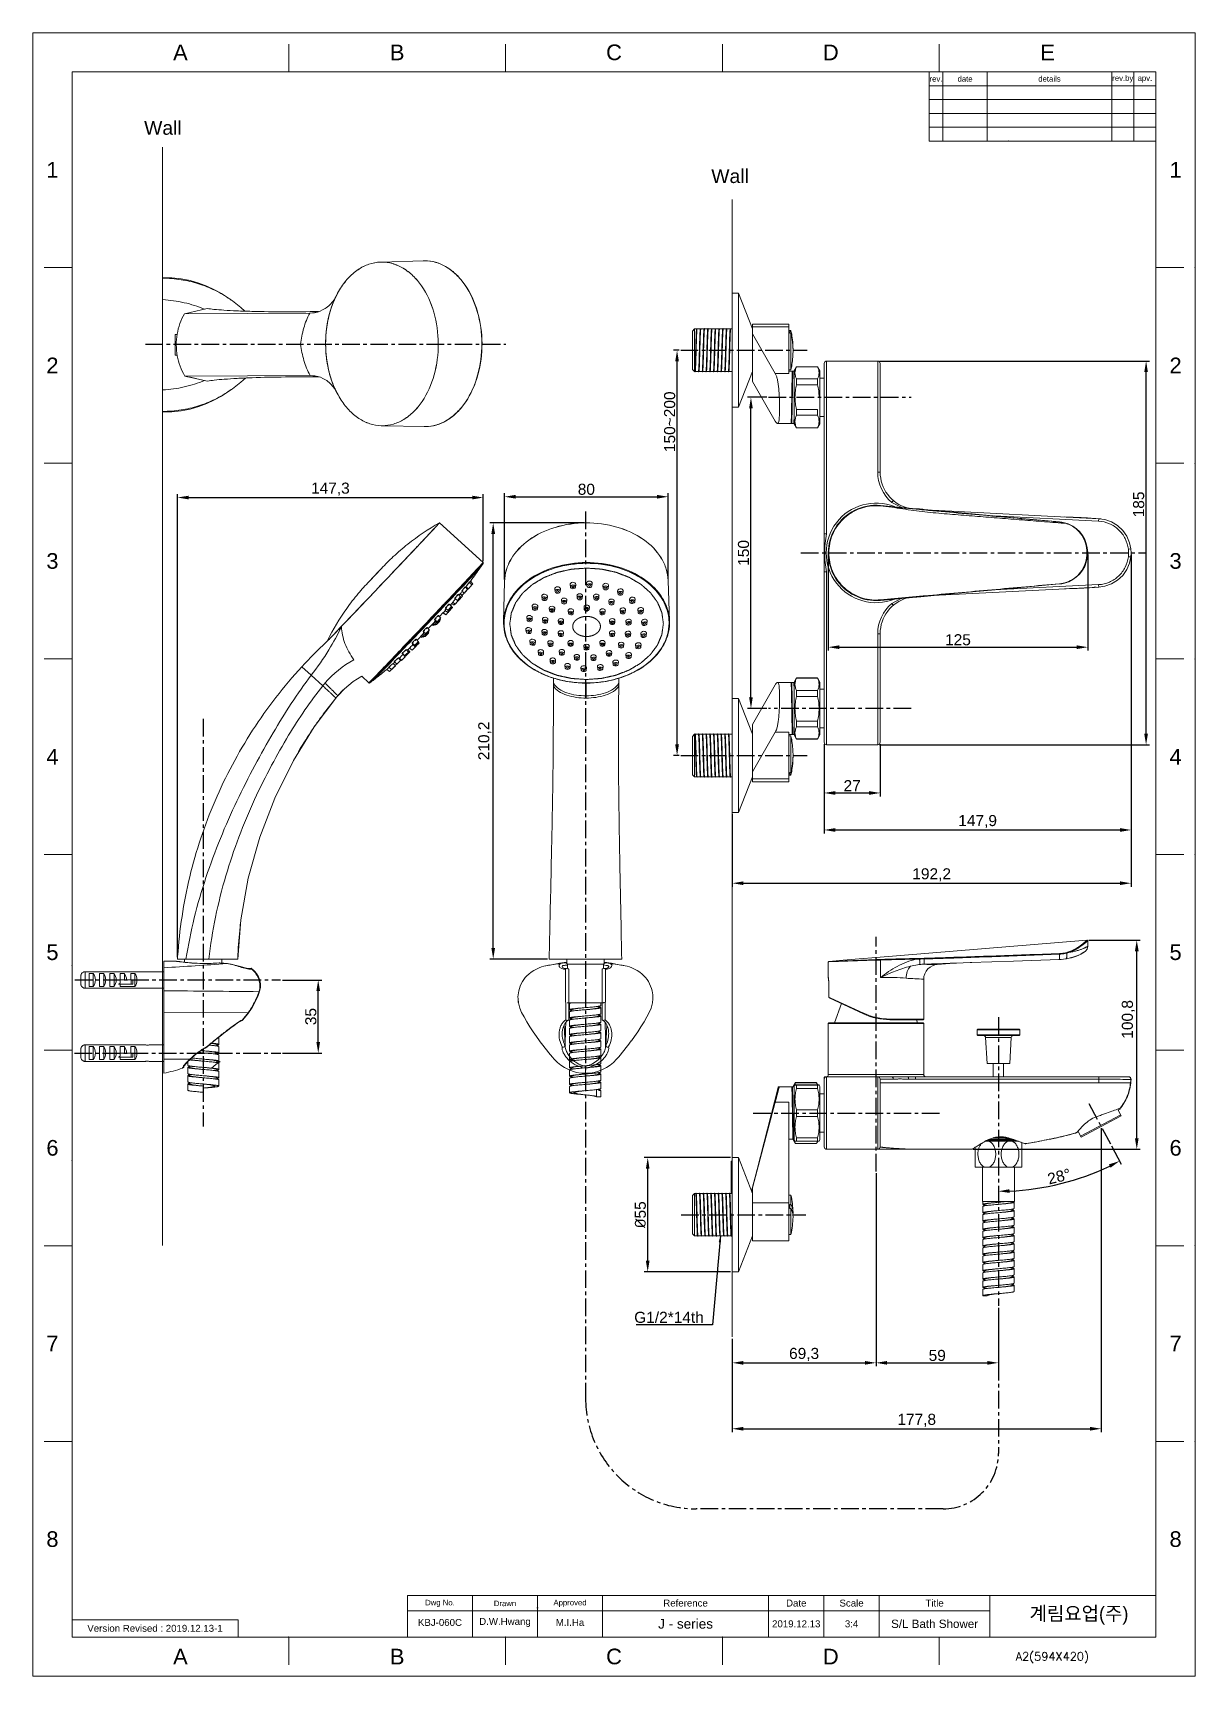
# Model space of a CAD drawing. Header units: millimetres. Extents: x 789 to 1209, y -1278 to -684.
import ezdxf

# ---------------------------------------------------------------- set-up
doc = ezdxf.new("R2010")
doc.units = ezdxf.units.MM
doc.header["$LTSCALE"] = 0.1
doc.linetypes.add('CENTERX2', pattern=[101.6, 63.5, -12.7, 12.7, -12.7])
doc.layers.get('0').update_dxf_attribs({"lineweight": 13})
for name, color, linetype in [('5', 2, 'Continuous'), ('CENTER', 1, 'CENTERX2'), ('TEXT', 2, 'Continuous')]:
    doc.layers.add(name, color=color, linetype=linetype)
doc.layers.add('DIM', color=3, linetype='Continuous', lineweight=9)
doc.layers.add('FORM', color=7, linetype='Continuous', lineweight=13)
doc.styles.add('ROMANS', font='romans')
doc.styles.get("Standard").update_dxf_attribs({"font": 'arial.ttf'})
doc.dimstyles.new('ISO-25', dxfattribs={"dimtxt": 2.5, "dimasz": 2.5, "dimexe": 1.25, "dimexo": 0.625, "dimtad": 1, "dimlfac": 1.333333, "dimtxsty": 'Standard', "dimcen": 2.5, "dimadec": 0, "dimazin": 0, "dimtfac": 1, "dimtmove": 0, "dimatfit": 3, "dimfxl": 0, "dimarcsym": 0})

msp = doc.modelspace()

# ---------------------------------------------------------------- texts
at = {"char_height": 5.657, "attachment_point": 5}
for s, width, insert in [('A', 10, (842.463, -690.91)), ('B', 10, (920.806, -690.91)), ('C', 10, (999.15, -690.91)), ('D', 10, (1077.493, -690.91)), ('E', 10, (1155.836, -690.91)), ('1', 50, (796.22, -733.334)), ('1', 50, (1202.079, -733.334)), ('2', 50, (796.22, -804.041)), ('2', 50, (1202.079, -804.041)), ('3', 50, (796.22, -874.748)), ('3', 50, (1202.079, -874.748)), ('4', 50, (796.22, -945.455)), ('4', 50, (1202.079, -945.455)), ('5', 50, (796.22, -1016.162)), ('5', 50, (1202.079, -1016.162)), ('6', 50, (796.22, -1086.869)), ('6', 50, (1202.079, -1086.869)), ('7', 50, (796.22, -1157.577)), ('7', 50, (1202.079, -1157.577)), ('8', 50, (796.22, -1228.284)), ('8', 50, (1202.079, -1228.284)), ('A', 10, (842.463, -1270.708)), ('B', 10, (920.806, -1270.708)), ('C', 10, (999.15, -1270.708)), ('D', 10, (1077.493, -1270.708))]:
    msp.add_mtext_dynamic_manual_height_columns(s, width=width, gutter_width=12.5, heights=[0], dxfattribs=dict(at, insert=insert))
at = {"layer": '5', "style": 'ROMANS'}
msp.add_text(' A2(594X420)', height=3, dxfattribs=at).set_placement((1142.253, -1272.15))
at = {"layer": 'DIM', "char_height": 5, "attachment_point": 1}
for insert in [(829.348, -715.668), (1034.302, -733.115)]:
    msp.add_mtext_dynamic_manual_height_columns('Wall', width=19.0186, gutter_width=12.5, heights=[0], dxfattribs=dict(at, insert=insert))
at = {"layer": 'DIM', "insert": (1031.61, -1150.142), "char_height": 4, "attachment_point": 9}
msp.add_mtext('G1/2*14th', dxfattribs=at)
at = {"layer": 'TEXT', "attachment_point": 5}
for s, width, insert, char_height in [('rev.', 5, (1115.508, -700.481), 2), ('date', 16, (1126.008, -700.481), 2), ('details', 45, (1156.508, -700.481), 2), ('rev.by', 8, (1183.008, -700.481), 2), ('apv.', 8, (1191.008, -700.481), 2), ('Dwg No.', 23.5, (936.258, -1251.5), 2), ('Drawn', 23.5, (959.758, -1251.5), 2), ('Approved', 23.5, (983.258, -1251.5), 2), ('Reference', 60, (1025.008, -1251.387), 2.5), ('Date', 20, (1065.008, -1251.387), 2.5), ('Scale', 20, (1085.008, -1251.387), 2.5), ('Title', 40, (1115.008, -1251.387), 2.5), ('Version Revised : 2019.12.13-1', 60, (833.291, -1260.512), 2.5), ('KBJ-060C', 23.5, (936.258, -1258.387), 2.5), ('D.W.Hwang', 23.5, (959.758, -1258.387), 2.5), ('M.I.Ha', 23.5, (983.258, -1258.387), 2.5), ('J - series', 60, (1025.008, -1258.887), 3.5), ('2019.12.13', 20, (1065.008, -1258.887), 2.5), ('3:4', 20, (1085.008, -1258.887), 2.5), ('S/L Bath Shower', 40, (1115.008, -1258.887), 3)]:
    msp.add_mtext_dynamic_manual_height_columns(s, width=width, gutter_width=12.5, heights=[0], dxfattribs=dict(at, insert=insert, char_height=char_height))
at = {"layer": 'TEXT', "linetype": 'CENTERX2', "insert": (1167.185, -1255.895), "char_height": 5, "attachment_point": 5}
msp.add_mtext_dynamic_manual_height_columns('{\\fHYGothic-Medium|b0|i0|c129|p18;계림요업(주)}', width=60, gutter_width=12.5, heights=[0], dxfattribs=at)

# ---------------------------------------------------------------- blocks, each defined once
blk = doc.blocks.new('*D3')
at = {"layer": 'Defpoints', "color": 0}
for p in [(1048.64, -815.56), (1054.97, -815.56), (1054.97, -928.04)]:
    blk.add_point(p, dxfattribs=at)
at = {"layer": 'DIM', "color": 0, "linetype": 'ByBlock', "lineweight": -2}
for p, q in [((1054.34, -815.56), (1047.39, -815.56)), ((1048.64, -924.04), (1048.64, -819.56)), ((1054.34, -928.04), (1047.39, -928.04))]:
    blk.add_line(p, q, dxfattribs=at)
at = {"layer": 'DIM', "color": 0}
for points in [[(1047.97, -819.56), (1049.3, -819.56), (1048.64, -815.56)], [(1047.97, -924.04), (1049.3, -924.04), (1048.64, -928.04)]]:
    blk.add_solid(points, dxfattribs=at)
at = {"layer": 'DIM', "color": 0, "insert": (1045.97, -871.8), "char_height": 4, "attachment_point": 5, "rotation": 90}
blk.add_mtext('150', dxfattribs=at)
blk = doc.blocks.new('*D4')
at = {"layer": 'Defpoints', "color": 0}
for p in [(1021.94, -798.56), (1023.27, -798.56), (1023.27, -945.04)]:
    blk.add_point(p, dxfattribs=at)
at = {"layer": 'DIM', "color": 0, "linetype": 'ByBlock', "lineweight": -2}
for p, q in [((1022.65, -798.56), (1020.69, -798.56)), ((1021.94, -941.04), (1021.94, -802.56)), ((1022.65, -945.04), (1020.69, -945.04))]:
    blk.add_line(p, q, dxfattribs=at)
at = {"layer": 'DIM', "color": 0}
for points in [[(1021.27, -802.56), (1022.6, -802.56), (1021.94, -798.56)], [(1021.27, -941.04), (1022.6, -941.04), (1021.94, -945.04)]]:
    blk.add_solid(points, dxfattribs=at)
at = {"layer": 'DIM', "color": 0, "insert": (1019.27, -824.41), "char_height": 4, "attachment_point": 5, "rotation": 90}
blk.add_mtext('150~200', dxfattribs=at)
blk = doc.blocks.new('*D5')
at = {"layer": 'Defpoints', "color": 0}
for p in [(1075.09, -940.26), (1095.34, -940.26), (1095.34, -958.56)]:
    blk.add_point(p, dxfattribs=at)
at = {"layer": 'DIM', "color": 0, "linetype": 'ByBlock', "lineweight": -2}
for p, q in [((1075.09, -940.88), (1075.09, -959.81)), ((1095.34, -940.88), (1095.34, -959.81)), ((1079.09, -958.56), (1091.34, -958.56))]:
    blk.add_line(p, q, dxfattribs=at)
at = {"layer": 'DIM', "color": 0}
for points in [[(1079.09, -957.9), (1079.09, -959.23), (1075.09, -958.56)], [(1091.34, -957.9), (1091.34, -959.23), (1095.34, -958.56)]]:
    blk.add_solid(points, dxfattribs=at)
at = {"layer": 'DIM', "color": 0, "insert": (1085.21, -955.93), "char_height": 4, "attachment_point": 5}
blk.add_mtext('27', dxfattribs=at)
blk = doc.blocks.new('*D6')
at = {"layer": 'Defpoints', "color": 0}
for p in [(1186.02, -871.8), (1075.09, -940.26), (1186.02, -971.94)]:
    blk.add_point(p, dxfattribs=at)
at = {"layer": 'DIM', "color": 0, "linetype": 'ByBlock', "lineweight": -2}
for p, q in [((1186.02, -872.43), (1186.02, -973.19)), ((1075.09, -940.88), (1075.09, -973.19)), ((1079.09, -971.94), (1182.02, -971.94))]:
    blk.add_line(p, q, dxfattribs=at)
at = {"layer": 'DIM', "color": 0}
for points in [[(1079.09, -971.28), (1079.09, -972.61), (1075.09, -971.94)], [(1182.02, -971.28), (1182.02, -972.61), (1186.02, -971.94)]]:
    blk.add_solid(points, dxfattribs=at)
at = {"layer": 'DIM', "color": 0, "insert": (1130.55, -968.91), "char_height": 4, "attachment_point": 5}
blk.add_mtext('147,9', dxfattribs=at)
blk = doc.blocks.new('*D7')
at = {"layer": 'Defpoints', "color": 0}
for p in [(1186.02, -871.8), (1041.87, -965.66), (1186.02, -991.19)]:
    blk.add_point(p, dxfattribs=at)
at = {"layer": 'DIM', "color": 0, "linetype": 'ByBlock', "lineweight": -2}
for p, q in [((1186.02, -872.43), (1186.02, -992.44)), ((1041.87, -966.29), (1041.87, -992.44)), ((1045.87, -991.19), (1182.02, -991.19))]:
    blk.add_line(p, q, dxfattribs=at)
at = {"layer": 'DIM', "color": 0}
for points in [[(1045.87, -990.52), (1045.87, -991.85), (1041.87, -991.19)], [(1182.02, -990.52), (1182.02, -991.85), (1186.02, -991.19)]]:
    blk.add_solid(points, dxfattribs=at)
at = {"layer": 'DIM', "color": 0, "insert": (1113.94, -988.16), "char_height": 4, "attachment_point": 5}
blk.add_mtext('192,2', dxfattribs=at)
blk = doc.blocks.new('*D8')
at = {"layer": 'Defpoints', "color": 0}
for p in [(1076.59, -871.8), (1170.32, -871.8), (1170.32, -905.88)]:
    blk.add_point(p, dxfattribs=at)
at = {"layer": 'DIM', "color": 0, "linetype": 'ByBlock', "lineweight": -2}
for p, q in [((1076.59, -872.43), (1076.59, -907.13)), ((1170.32, -872.43), (1170.32, -907.13)), ((1080.59, -905.88), (1166.32, -905.88))]:
    blk.add_line(p, q, dxfattribs=at)
at = {"layer": 'DIM', "color": 0}
for points in [[(1080.59, -905.21), (1080.59, -906.55), (1076.59, -905.88)], [(1166.32, -905.21), (1166.32, -906.55), (1170.32, -905.88)]]:
    blk.add_solid(points, dxfattribs=at)
at = {"layer": 'DIM', "color": 0, "insert": (1123.45, -903.21), "char_height": 4, "attachment_point": 5}
blk.add_mtext('125', dxfattribs=at)
blk = doc.blocks.new('*D9')
at = {"layer": 'Defpoints', "color": 0}
for p in [(1094.44, -802.44), (1191.43, -802.44), (1094.44, -941.16)]:
    blk.add_point(p, dxfattribs=at)
at = {"layer": 'DIM', "color": 0, "linetype": 'ByBlock', "lineweight": -2}
for p, q in [((1095.06, -802.44), (1192.68, -802.44)), ((1191.43, -937.16), (1191.43, -806.44)), ((1095.06, -941.16), (1192.68, -941.16))]:
    blk.add_line(p, q, dxfattribs=at)
at = {"layer": 'DIM', "color": 0}
for points in [[(1190.76, -806.44), (1192.09, -806.44), (1191.43, -802.44)], [(1190.76, -937.16), (1192.09, -937.16), (1191.43, -941.16)]]:
    blk.add_solid(points, dxfattribs=at)
at = {"layer": 'DIM', "color": 0, "insert": (1188.76, -854.28), "char_height": 4, "attachment_point": 5, "rotation": 90}
blk.add_mtext('185', dxfattribs=at)
blk = doc.blocks.new('*D10')
at = {"layer": 'Defpoints', "color": 0}
for p in [(1011.33, -1090.38), (1041.87, -1090.38), (1041.87, -1131.62)]:
    blk.add_point(p, dxfattribs=at)
at = {"layer": 'DIM', "color": 0, "linetype": 'ByBlock', "lineweight": -2}
for p, q in [((1041.24, -1090.38), (1010.08, -1090.38)), ((1011.33, -1127.62), (1011.33, -1094.38)), ((1041.24, -1131.62), (1010.08, -1131.62))]:
    blk.add_line(p, q, dxfattribs=at)
at = {"layer": 'DIM', "color": 0}
for points in [[(1010.66, -1094.38), (1011.99, -1094.38), (1011.33, -1090.38)], [(1010.66, -1127.62), (1011.99, -1127.62), (1011.33, -1131.62)]]:
    blk.add_solid(points, dxfattribs=at)
at = {"layer": 'DIM', "color": 0, "insert": (1008.67, -1111), "char_height": 4, "attachment_point": 5, "rotation": 90}
blk.add_mtext('{\\fISOCPEUR|b0|i0|c0|p34;%%C}55', dxfattribs=at)
blk = doc.blocks.new('*D11')
at = {"layer": 'Defpoints', "color": 0}
for p in [(1093.84, -1095.4), (1041.87, -1155.19), (1093.84, -1164.54)]:
    blk.add_point(p, dxfattribs=at)
at = {"layer": 'DIM', "color": 0, "linetype": 'ByBlock', "lineweight": -2}
for p, q in [((1093.84, -1096.02), (1093.84, -1165.79)), ((1041.87, -1155.82), (1041.87, -1165.79)), ((1045.87, -1164.54), (1089.84, -1164.54))]:
    blk.add_line(p, q, dxfattribs=at)
at = {"layer": 'DIM', "color": 0}
for points in [[(1045.87, -1163.88), (1045.87, -1165.21), (1041.87, -1164.54)], [(1089.84, -1163.88), (1089.84, -1165.21), (1093.84, -1164.54)]]:
    blk.add_solid(points, dxfattribs=at)
at = {"layer": 'DIM', "color": 0, "insert": (1067.85, -1161.51), "char_height": 4, "attachment_point": 5}
blk.add_mtext('69,3', dxfattribs=at)
blk = doc.blocks.new('*D12')
at = {"layer": 'Defpoints', "color": 0}
for p in [(1093.84, -1095.4), (1138.08, -1144), (1138.08, -1164.54)]:
    blk.add_point(p, dxfattribs=at)
at = {"layer": 'DIM', "color": 0, "linetype": 'ByBlock', "lineweight": -2}
for p, q in [((1093.84, -1096.02), (1093.84, -1165.79)), ((1138.08, -1144.62), (1138.08, -1165.79)), ((1097.84, -1164.54), (1134.08, -1164.54))]:
    blk.add_line(p, q, dxfattribs=at)
at = {"layer": 'DIM', "color": 0}
for points in [[(1097.84, -1163.88), (1097.84, -1165.21), (1093.84, -1164.54)], [(1134.08, -1163.88), (1134.08, -1165.21), (1138.08, -1164.54)]]:
    blk.add_solid(points, dxfattribs=at)
at = {"layer": 'DIM', "color": 0, "insert": (1115.96, -1161.88), "char_height": 4, "attachment_point": 5}
blk.add_mtext('59', dxfattribs=at)
blk = doc.blocks.new('*D13')
at = {"layer": 'Defpoints', "color": 0}
for p in [(1175.2, -1079.11), (1041.87, -1155.19), (1175.2, -1188.36)]:
    blk.add_point(p, dxfattribs=at)
at = {"layer": 'DIM', "color": 0, "linetype": 'ByBlock', "lineweight": -2}
for p, q in [((1175.2, -1079.73), (1175.2, -1189.61)), ((1041.87, -1155.82), (1041.87, -1189.61)), ((1045.87, -1188.36), (1171.2, -1188.36))]:
    blk.add_line(p, q, dxfattribs=at)
at = {"layer": 'DIM', "color": 0}
for points in [[(1045.87, -1187.69), (1045.87, -1189.03), (1041.87, -1188.36)], [(1171.2, -1187.69), (1171.2, -1189.03), (1175.2, -1188.36)]]:
    blk.add_solid(points, dxfattribs=at)
at = {"layer": 'DIM', "color": 0, "insert": (1108.54, -1185.33), "char_height": 4, "attachment_point": 5}
blk.add_mtext('177,8', dxfattribs=at)
blk = doc.blocks.new('*D14')
at = {"layer": 'Defpoints', "color": 0}
for p in [(1138.08, -1039.65), (1170.68, -1070.61), (1178.63, -1085.55), (1153.2, -1101.3), (1138.08, -1144)]:
    blk.add_point(p, dxfattribs=at)
at = {"layer": 'DIM', "color": 0, "linetype": 'ByBlock', "lineweight": -2}
blk.add_line((1178.92, -1086.1), (1182.44, -1092.71), dxfattribs=at)
blk.add_arc((1138.08, -1009.33), 93.2, 272.4593, 295.55843, dxfattribs=at)
at = {"layer": 'DIM', "color": 0}
for points in [[(1177.98, -1092.82), (1178.58, -1094.01), (1181.85, -1091.61)], [(1142.09, -1103.11), (1142.06, -1101.78), (1138.08, -1102.53)]]:
    blk.add_solid(points, dxfattribs=at)
at = {"layer": 'DIM', "color": 0, "insert": (1159.99, -1097.17), "char_height": 4, "attachment_point": 5, "rotation": 14.00886}
blk.add_mtext('28°', dxfattribs=at)
blk = doc.blocks.new('*D15')
at = {"layer": 'Defpoints', "color": 0}
for p in [(1170.07, -1011.76), (1188.06, -1011.76), (1128.14, -1087.37)]:
    blk.add_point(p, dxfattribs=at)
at = {"layer": 'DIM', "color": 0, "linetype": 'ByBlock', "lineweight": -2}
for p, q in [((1170.7, -1011.76), (1189.31, -1011.76)), ((1188.06, -1083.37), (1188.06, -1015.76)), ((1128.77, -1087.37), (1189.31, -1087.37))]:
    blk.add_line(p, q, dxfattribs=at)
at = {"layer": 'DIM', "color": 0}
for points in [[(1187.39, -1015.76), (1188.73, -1015.76), (1188.06, -1011.76)], [(1187.39, -1083.37), (1188.73, -1083.37), (1188.06, -1087.37)]]:
    blk.add_solid(points, dxfattribs=at)
at = {"layer": 'DIM', "color": 0, "insert": (1185.03, -1040.4), "char_height": 4, "attachment_point": 5, "rotation": 90}
blk.add_mtext('100,8', dxfattribs=at)
blk = doc.blocks.new('*D16')
at = {"layer": 'Defpoints', "color": 0}
for p in [(951.9, -851.79), (951.9, -875.42), (841.42, -1018.59)]:
    blk.add_point(p, dxfattribs=at)
at = {"layer": 'DIM', "color": 0, "linetype": 'ByBlock', "lineweight": -2}
for p, q in [((841.42, -1017.97), (841.42, -850.54)), ((845.42, -851.79), (947.9, -851.79)), ((951.9, -874.79), (951.9, -850.54))]:
    blk.add_line(p, q, dxfattribs=at)
at = {"layer": 'DIM', "color": 0}
for points in [[(845.42, -851.13), (845.42, -852.46), (841.42, -851.79)], [(947.9, -851.13), (947.9, -852.46), (951.9, -851.79)]]:
    blk.add_solid(points, dxfattribs=at)
at = {"layer": 'DIM', "color": 0, "insert": (896.66, -848.76), "char_height": 4, "attachment_point": 5}
blk.add_mtext('147,3', dxfattribs=at)
blk = doc.blocks.new('*D17')
at = {"layer": 'Defpoints', "color": 0}
for p in [(1018.73, -851.5), (959.6, -882.09), (1018.73, -881.77)]:
    blk.add_point(p, dxfattribs=at)
at = {"layer": 'DIM', "color": 0, "linetype": 'ByBlock', "lineweight": -2}
for p, q in [((959.6, -881.47), (959.6, -850.25)), ((963.6, -851.5), (1014.73, -851.5)), ((1018.73, -881.15), (1018.73, -850.25))]:
    blk.add_line(p, q, dxfattribs=at)
at = {"layer": 'DIM', "color": 0}
for points in [[(963.6, -850.83), (963.6, -852.17), (959.6, -851.5)], [(1014.73, -850.83), (1014.73, -852.17), (1018.73, -851.5)]]:
    blk.add_solid(points, dxfattribs=at)
at = {"layer": 'DIM', "color": 0, "insert": (989.16, -848.83), "char_height": 4, "attachment_point": 5}
blk.add_mtext('80', dxfattribs=at)
blk = doc.blocks.new('*D18')
at = {"layer": 'Defpoints', "color": 0}
for p in [(955.5, -860.92), (989.04, -860.92), (975.71, -1018.59)]:
    blk.add_point(p, dxfattribs=at)
at = {"layer": 'DIM', "color": 0, "linetype": 'ByBlock', "lineweight": -2}
for p, q in [((988.42, -860.92), (954.25, -860.92)), ((955.5, -1014.59), (955.5, -864.92)), ((975.08, -1018.59), (954.25, -1018.59))]:
    blk.add_line(p, q, dxfattribs=at)
at = {"layer": 'DIM', "color": 0}
for points in [[(954.83, -864.92), (956.17, -864.92), (955.5, -860.92)], [(954.83, -1014.59), (956.17, -1014.59), (955.5, -1018.59)]]:
    blk.add_solid(points, dxfattribs=at)
at = {"layer": 'DIM', "color": 0, "insert": (952.47, -939.76), "char_height": 4, "attachment_point": 5, "rotation": 90}
blk.add_mtext('210,2', dxfattribs=at)
blk = doc.blocks.new('*D19')
at = {"layer": 'Defpoints', "color": 0}
for p in [(878.74, -1026.17), (892.27, -1026.17), (878.74, -1052.61)]:
    blk.add_point(p, dxfattribs=at)
at = {"layer": 'DIM', "color": 0, "linetype": 'ByBlock', "lineweight": -2}
for p, q in [((879.36, -1026.17), (893.52, -1026.17)), ((892.27, -1048.61), (892.27, -1030.17)), ((879.36, -1052.61), (893.52, -1052.61))]:
    blk.add_line(p, q, dxfattribs=at)
at = {"layer": 'DIM', "color": 0}
for points in [[(891.6, -1030.17), (892.93, -1030.17), (892.27, -1026.17)], [(891.6, -1048.61), (892.93, -1048.61), (892.27, -1052.61)]]:
    blk.add_solid(points, dxfattribs=at)
at = {"layer": 'DIM', "color": 0, "insert": (889.6, -1039.39), "char_height": 4, "attachment_point": 5, "rotation": 90}
blk.add_mtext('35', dxfattribs=at)

# ---------------------------------------------------------------- dimensions: what is measured, and where the dimension line sits
at = {"layer": 'DIM'}
dim = msp.add_linear_dim(base=(1021.936, -798.559), p1=(1023.274, -945.043), p2=(1023.274, -798.559), angle=90, text='150~200', dimstyle='ISO-25', override={"dimtxt": 4, "dimasz": 4, "dimdec": 1, "dimlfac": 1.333333, "dimtdec": 1, "dimfxl": 1.25, "dimarcsym": 1}, dxfattribs=at)
dim.commit()
dim.dimension.update_dxf_attribs({"geometry": '*D4', "text_midpoint": (1021.936, -824.414), "dimtype": 160})
for base, p1, p2, picture, middle in [((1191.426, -802.441), (1094.435, -941.16), (1094.435, -802.441), '*D9', (1191.426, -854.284)), ((1188.059, -1011.764), (1128.14, -1087.372), (1170.075, -1011.764), '*D15', (1188.059, -1040.396))]:
    dim = msp.add_linear_dim(base=base, p1=p1, p2=p2, angle=90, dimstyle='ISO-25', override={"dimtxt": 4, "dimasz": 4, "dimdec": 1, "dimlfac": 1.333333, "dimtdec": 1, "dimfxl": 1.25, "dimarcsym": 1}, dxfattribs=at)
    dim.commit()
    dim.dimension.update_dxf_attribs({"geometry": picture, "text_midpoint": middle, "dimtype": 160})
for base, p1, p2, picture, middle in [((1048.635, -815.563), (1054.969, -928.038), (1054.969, -815.563), '*D3', (1045.968, -871.801)), ((955.5, -860.923), (975.71, -1018.59), (989.041, -860.923), '*D18', (952.471, -939.756))]:
    dim = msp.add_linear_dim(base=base, p1=p1, p2=p2, angle=90, dimstyle='ISO-25', override={"dimtxt": 4, "dimasz": 4, "dimdec": 1, "dimlfac": 1.333333, "dimtdec": 1, "dimfxl": 1.25, "dimarcsym": 1}, dxfattribs=at)
    dim.commit()
    dim.dimension.update_dxf_attribs({"geometry": picture, "text_midpoint": middle})
for base, p1, p2, picture, middle in [((951.903, -851.792), (841.418, -1018.59), (951.903, -875.417), '*D16', (896.661, -848.764)), ((1186.018, -991.188), (1041.868, -965.663), (1186.018, -871.801), '*D7', (1113.943, -988.159)), ((1186.018, -971.944), (1075.09, -940.26), (1186.018, -871.801), '*D6', (1130.554, -968.915)), ((1170.318, -905.881), (1076.589, -871.801), (1170.318, -871.801), '*D8', (1123.454, -903.213)), ((1095.335, -958.564), (1075.09, -940.26), (1095.335, -940.26), '*D5', (1085.212, -955.93)), ((1175.202, -1188.361), (1041.868, -1155.19), (1175.202, -1079.106), '*D13', (1108.535, -1185.332)), ((1093.836, -1164.543), (1041.868, -1155.19), (1093.836, -1095.398), '*D11', (1067.852, -1161.514)), ((1138.075, -1164.543), (1093.836, -1095.398), (1138.075, -1143.996), '*D12', (1115.955, -1161.876))]:
    dim = msp.add_linear_dim(base=base, p1=p1, p2=p2, dimstyle='ISO-25', override={"dimtxt": 4, "dimasz": 4, "dimdec": 1, "dimlfac": 1.333333, "dimtdec": 1, "dimfxl": 1.25, "dimarcsym": 1}, dxfattribs=at)
    dim.commit()
    dim.dimension.update_dxf_attribs({"geometry": picture, "text_midpoint": middle})
dim = msp.add_linear_dim(base=(1018.727, -851.501), p1=(959.599, -882.095), p2=(1018.727, -881.771), text='80', dimstyle='ISO-25', override={"dimtxt": 4, "dimasz": 4, "dimdec": 1, "dimlfac": 1.333333, "dimtdec": 1, "dimfxl": 1.25, "dimarcsym": 1}, dxfattribs=at)
dim.commit()
dim.dimension.update_dxf_attribs({"geometry": '*D17', "text_midpoint": (989.163, -848.834)})
for base, p1, p2, text, picture, middle in [((892.266, -1026.165), (878.74, -1052.605), (878.74, -1026.165), '35', '*D19', (889.597, -1039.385)), ((1011.325, -1090.376), (1041.868, -1131.617), (1041.868, -1090.376), '{\\fISOCPEUR|b0|i0|c0|p34;%%C}<>', '*D10', (1008.666, -1110.997))]:
    dim = msp.add_linear_dim(base=base, p1=p1, p2=p2, angle=90, text=text, dimstyle='ISO-25', override={"dimtxt": 4, "dimasz": 4, "dimdec": 1, "dimlfac": 1.333333, "dimtdec": 1, "dimfxl": 1.25, "dimarcsym": 1}, dxfattribs=at)
    dim.commit()
    dim.dimension.update_dxf_attribs({"geometry": picture, "text_midpoint": middle})
dim = msp.add_angular_dim_2l(base=(1153.2, -1101.296), line1=((1178.631, -1085.549), (1170.682, -1070.611)), line2=((1138.075, -1039.654), (1138.075, -1143.996)), dimstyle='ISO-25', override={"dimtxt": 4, "dimasz": 4, "dimdec": 1, "dimlfac": 1.333333, "dimtdec": 1, "dimfxl": 1.25, "dimarcsym": 1}, dxfattribs=at)
dim.commit()
dim.dimension.update_dxf_attribs({"geometry": '*D14', "text_midpoint": (1159.99, -1097.171)})

# ---------------------------------------------------------------- linework, layer by layer
for p, q in [((881.634, -697.981), (881.634, -687.981)), ((959.978, -697.981), (959.978, -687.981)), ((1038.321, -697.981), (1038.321, -687.981)), ((1116.665, -697.981), (1116.665, -687.981)), ((803.291, -697.981), (803.291, -1263.637)), ((1195.008, -697.981), (803.291, -697.981)), ((1195.008, -1263.637), (1195.008, -697.981)), ((1041.868, -1155.19), (1041.868, -744.108)), ((803.291, -768.688), (793.291, -768.688)), ((1195.008, -768.688), (1205.008, -768.688)), ((803.291, -839.395), (793.291, -839.395)), ((1195.008, -839.395), (1205.008, -839.395)), ((803.291, -910.102), (793.291, -910.102)), ((1195.008, -910.102), (1205.008, -910.102)), ((803.291, -980.809), (793.291, -980.809)), ((1195.008, -980.809), (1205.008, -980.809)), ((803.291, -1051.516), (793.291, -1051.516)), ((1195.008, -1051.516), (1205.008, -1051.516)), ((803.291, -1122.223), (793.291, -1122.223)), ((1195.008, -1122.223), (1205.008, -1122.223)), ((803.291, -1192.93), (793.291, -1192.93)), ((1195.008, -1192.93), (1205.008, -1192.93)), ((803.291, -1263.637), (1195.008, -1263.637)), ((881.634, -1263.637), (881.634, -1273.637)), ((959.978, -1263.637), (959.978, -1273.637)), ((1038.321, -1263.637), (1038.321, -1273.637)), ((1116.665, -1263.637), (1116.665, -1273.637))]:
    msp.add_line(p, q)
at = {"color": 7, "linetype": 'Continuous'}
for p, q in [((836.049, -1122.173), (836.049, -725.107)), ((930.204, -766.187), (930.589, -766.18)), ((915.141, -766.678), (914.759, -766.686)), ((915.14, -766.673), (930.204, -766.187)), ((836.049, -772.215), (836.049, -812.906)), ((836.05, -772.535), (836.049, -772.309)), ((898.575, -779.285), (899.986, -776.67)), ((899.993, -776.66), (899.975, -776.688)), ((899.979, -776.703), (900.002, -776.665)), ((1041.868, -777.938), (1044.118, -777.938)), ((1041.868, -777.938), (1041.868, -819.179)), ((1044.118, -819.179), (1044.118, -777.938)), ((1049.148, -790.873), (1044.118, -777.938)), ((843.916, -785.372), (852.157, -783.455)), ((861.229, -780.698), (861.233, -780.701)), ((861.233, -780.701), (861.281, -780.736)), ((898.182, -780.137), (898.21, -780.074)), ((889.193, -785.139), (843.916, -785.372)), ((889.193, -785.139), (891.949, -784.748)), ((889.193, -785.139), (890.954, -784.983)), ((895.628, -788.505), (895.641, -788.432)), ((896.688, -784.147), (896.709, -784.081)), ((1049.221, -789.106), (1062.343, -789.106)), ((1049.221, -789.106), (1049.221, -809.793)), ((1062.343, -789.106), (1062.343, -806.989)), ((840.624, -800.339), (840.624, -792.839)), ((840.624, -792.839), (841.285, -792.839)), ((1027.476, -791.623), (1028.225, -790.873)), ((1027.476, -791.623), (1027.476, -805.494)), ((1028.225, -790.873), (1028.225, -806.244)), ((1028.994, -790.873), (1028.225, -790.873)), ((1028.983, -790.882), (1028.988, -790.873)), ((1029.058, -790.753), (1029.027, -790.882)), ((1029.068, -790.744), (1029.058, -790.753)), ((1029.068, -790.744), (1029.098, -790.744)), ((1029.108, -790.753), (1029.098, -790.744)), ((1029.108, -790.753), (1029.176, -790.87)), ((1030.343, -790.873), (1029.172, -790.873)), ((1030.333, -790.882), (1030.338, -790.873)), ((1030.402, -790.765), (1030.383, -790.844)), ((1030.407, -790.753), (1030.402, -790.765)), ((1030.418, -790.744), (1030.407, -790.753)), ((1030.431, -790.765), (1030.412, -790.848)), ((1030.418, -790.744), (1030.448, -790.744)), ((1030.448, -790.744), (1030.431, -790.765)), ((1030.458, -790.753), (1030.448, -790.744)), ((1030.458, -790.753), (1030.526, -790.87)), ((1031.693, -790.873), (1030.522, -790.873)), ((1031.682, -790.882), (1031.688, -790.873)), ((1031.757, -790.753), (1031.729, -790.868)), ((1031.768, -790.744), (1031.757, -790.753)), ((1031.791, -790.748), (1031.761, -790.852)), ((1031.768, -790.744), (1031.797, -790.744)), ((1031.808, -790.753), (1031.797, -790.744)), ((1031.808, -790.753), (1031.876, -790.87)), ((1033.043, -790.873), (1031.872, -790.873)), ((1033.032, -790.882), (1033.038, -790.873)), ((1033.107, -790.753), (1033.081, -790.852)), ((1033.11, -790.857), (1033.097, -790.949)), ((1033.117, -790.744), (1033.107, -790.753)), ((1033.136, -790.753), (1033.11, -790.857)), ((1033.117, -790.744), (1033.147, -790.744)), ((1033.147, -790.744), (1033.138, -790.75)), ((1033.157, -790.753), (1033.147, -790.744)), ((1033.157, -790.753), (1033.225, -790.87)), ((1034.393, -790.873), (1033.221, -790.873)), ((1034.382, -790.882), (1034.387, -790.873)), ((1034.441, -790.799), (1034.431, -790.852)), ((1034.456, -790.753), (1034.441, -790.799)), ((1034.467, -790.744), (1034.456, -790.753)), ((1034.471, -790.799), (1034.46, -790.855)), ((1034.467, -790.744), (1034.497, -790.744)), ((1034.507, -790.753), (1034.497, -790.744)), ((1034.507, -790.753), (1034.575, -790.87)), ((1035.742, -790.873), (1034.571, -790.873)), ((1035.732, -790.882), (1035.737, -790.873)), ((1035.806, -790.753), (1035.772, -790.907)), ((1035.817, -790.744), (1035.806, -790.753)), ((1035.857, -790.753), (1035.846, -790.744)), ((1035.857, -790.753), (1035.925, -790.87)), ((1037.092, -790.873), (1035.921, -790.873)), ((1037.081, -790.882), (1037.087, -790.873)), ((1037.149, -790.769), (1037.131, -790.845)), ((1037.156, -790.753), (1037.149, -790.769)), ((1037.166, -790.744), (1037.156, -790.753)), ((1037.179, -790.769), (1037.16, -790.85)), ((1037.166, -790.744), (1037.196, -790.744)), ((1037.196, -790.744), (1037.179, -790.769)), ((1037.206, -790.753), (1037.196, -790.744)), ((1037.206, -790.753), (1037.274, -790.87)), ((1038.442, -790.873), (1037.27, -790.873)), ((1038.431, -790.882), (1038.436, -790.873)), ((1038.506, -790.753), (1038.476, -790.872)), ((1038.516, -790.744), (1038.506, -790.753)), ((1038.539, -790.747), (1038.508, -790.863)), ((1038.516, -790.744), (1038.546, -790.744)), ((1038.556, -790.753), (1038.546, -790.744)), ((1038.556, -790.753), (1038.624, -790.87)), ((1039.791, -790.873), (1038.62, -790.873)), ((1039.781, -790.882), (1039.786, -790.873)), ((1039.851, -790.762), (1039.831, -790.845)), ((1039.855, -790.753), (1039.851, -790.762)), ((1039.866, -790.744), (1039.855, -790.753)), ((1039.88, -790.762), (1039.859, -790.85)), ((1039.866, -790.744), (1039.895, -790.744)), ((1039.895, -790.744), (1039.88, -790.762)), ((1039.906, -790.753), (1039.895, -790.744)), ((1039.906, -790.753), (1039.974, -790.87)), ((1041.141, -790.873), (1039.97, -790.873)), ((1041.13, -790.882), (1041.136, -790.873)), ((1041.205, -790.753), (1041.178, -790.862)), ((1041.215, -790.744), (1041.205, -790.753)), ((1041.237, -790.749), (1041.213, -790.831)), ((1041.215, -790.744), (1041.245, -790.744)), ((1041.242, -790.745), (1041.237, -790.749)), ((1041.255, -790.753), (1041.245, -790.744)), ((1041.255, -790.753), (1041.323, -790.87)), ((1041.868, -790.873), (1041.32, -790.873)), ((1049.221, -790.873), (1049.148, -790.873)), ((1062.343, -790.11), (1049.221, -790.11)), ((1057.444, -806.989), (1049.221, -792.644)), ((1063.093, -791.428), (1062.343, -791.428)), ((1063.093, -791.808), (1062.718, -791.808)), ((1062.718, -792.438), (1062.718, -791.808)), ((1062.718, -792.438), (1063.093, -792.438)), ((1063.093, -791.808), (1063.093, -791.428)), ((1063.093, -805.675), (1063.093, -792.438)), ((841.316, -800.339), (840.624, -800.339)), ((889.308, -807.639), (844.032, -807.872)), ((889.308, -807.639), (891.071, -807.777)), ((889.308, -807.639), (892.068, -808.002)), ((1027.476, -805.494), (1028.225, -806.244)), ((1028.319, -806.244), (1028.225, -806.244)), ((1028.383, -806.364), (1028.315, -806.247)), ((1028.393, -806.373), (1028.383, -806.364)), ((1028.423, -806.373), (1028.393, -806.373)), ((1028.43, -806.259), (1028.422, -806.304)), ((1028.433, -806.364), (1028.423, -806.373)), ((1028.508, -806.235), (1028.433, -806.364)), ((1028.452, -806.304), (1028.433, -806.364)), ((1028.459, -806.261), (1028.452, -806.304)), ((1029.669, -806.244), (1028.497, -806.244)), ((1029.733, -806.364), (1029.665, -806.247)), ((1029.743, -806.373), (1029.733, -806.364)), ((1029.755, -806.362), (1029.743, -806.373)), ((1029.773, -806.373), (1029.743, -806.373)), ((1029.779, -806.263), (1029.755, -806.361)), ((1029.783, -806.364), (1029.773, -806.373)), ((1029.858, -806.235), (1029.783, -806.364)), ((1029.807, -806.271), (1029.783, -806.364)), ((1031.018, -806.244), (1029.847, -806.244)), ((1031.082, -806.364), (1031.014, -806.247)), ((1031.088, -806.371), (1031.082, -806.364)), ((1031.122, -806.373), (1031.093, -806.373)), ((1031.128, -806.269), (1031.1, -806.369)), ((1031.133, -806.364), (1031.122, -806.373)), ((1031.207, -806.235), (1031.133, -806.364)), ((1031.16, -806.25), (1031.133, -806.364)), ((1032.368, -806.244), (1031.197, -806.244)), ((1032.432, -806.364), (1032.364, -806.247)), ((1032.442, -806.373), (1032.432, -806.364)), ((1032.461, -806.345), (1032.442, -806.373)), ((1032.478, -806.267), (1032.461, -806.345)), ((1032.482, -806.364), (1032.472, -806.373)), ((1032.557, -806.235), (1032.482, -806.364)), ((1032.49, -806.345), (1032.482, -806.364)), ((1032.507, -806.271), (1032.49, -806.345)), ((1033.718, -806.244), (1032.547, -806.244)), ((1033.782, -806.364), (1033.714, -806.247)), ((1033.792, -806.373), (1033.782, -806.364)), ((1033.832, -806.364), (1033.822, -806.373)), ((1033.864, -806.221), (1033.832, -806.364)), ((1033.907, -806.235), (1033.832, -806.364)), ((1035.067, -806.244), (1033.896, -806.244)), ((1035.131, -806.364), (1035.063, -806.247)), ((1035.142, -806.373), (1035.131, -806.364)), ((1035.167, -806.321), (1035.142, -806.373)), ((1035.172, -806.373), (1035.142, -806.373)), ((1035.178, -806.263), (1035.167, -806.321)), ((1035.182, -806.364), (1035.172, -806.373)), ((1035.256, -806.235), (1035.182, -806.364)), ((1035.196, -806.321), (1035.182, -806.364)), ((1035.207, -806.266), (1035.196, -806.321)), ((1036.417, -806.244), (1035.246, -806.244)), ((1036.481, -806.364), (1036.413, -806.247)), ((1036.491, -806.373), (1036.481, -806.364)), ((1036.502, -806.363), (1036.491, -806.373)), ((1036.521, -806.373), (1036.491, -806.373)), ((1036.527, -806.263), (1036.503, -806.361)), ((1036.532, -806.364), (1036.521, -806.373)), ((1036.606, -806.235), (1036.532, -806.364)), ((1036.556, -806.27), (1036.532, -806.364)), ((1037.767, -806.244), (1036.606, -806.244)), ((1037.831, -806.364), (1037.763, -806.247)), ((1037.841, -806.373), (1037.831, -806.364)), ((1037.871, -806.373), (1037.841, -806.373)), ((1037.873, -806.286), (1037.849, -806.368)), ((1037.881, -806.364), (1037.871, -806.373)), ((1037.956, -806.235), (1037.881, -806.364)), ((1037.908, -806.255), (1037.881, -806.364)), ((1039.116, -806.244), (1037.945, -806.244)), ((1039.18, -806.364), (1039.112, -806.247)), ((1039.191, -806.373), (1039.18, -806.364)), ((1039.205, -806.356), (1039.191, -806.373)), ((1039.221, -806.373), (1039.191, -806.373)), ((1039.226, -806.266), (1039.205, -806.356)), ((1039.231, -806.364), (1039.221, -806.373)), ((1039.305, -806.235), (1039.231, -806.364)), ((1039.235, -806.356), (1039.231, -806.364)), ((1039.255, -806.271), (1039.235, -806.356)), ((1040.466, -806.244), (1039.295, -806.244)), ((1040.53, -806.364), (1040.462, -806.247)), ((1040.541, -806.373), (1040.53, -806.364)), ((1040.57, -806.373), (1040.541, -806.373)), ((1040.577, -806.256), (1040.547, -806.37)), ((1040.581, -806.364), (1040.57, -806.373)), ((1040.655, -806.235), (1040.581, -806.364)), ((1040.609, -806.246), (1040.581, -806.364)), ((1041.816, -806.244), (1040.655, -806.244)), ((1041.871, -806.349), (1041.812, -806.247)), ((1049.148, -806.244), (1044.118, -819.179)), ((1049.221, -806.244), (1049.148, -806.244)), ((1057.444, -806.989), (1062.343, -806.989)), ((1063.093, -805.675), (1062.343, -805.675)), ((1062.343, -806.115), (1063.626, -806.115)), ((1063.631, -806.119), (1063.626, -806.115)), ((1063.631, -806.119), (1063.706, -806.248)), ((1063.682, -806.31), (1063.701, -806.244)), ((1063.701, -806.244), (1063.76, -806.244)), ((1063.741, -806.31), (1063.756, -806.248)), ((1063.83, -806.119), (1063.835, -806.115)), ((1063.835, -806.115), (1064.217, -806.115)), ((1064.217, -806.019), (1065.093, -804.503)), ((1064.217, -806.019), (1064.217, -825.107)), ((1065.093, -804.503), (1072.715, -804.503)), ((1065.093, -804.503), (1065.093, -804.559)), ((1072.715, -804.559), (1065.093, -804.559)), ((1072.715, -804.559), (1072.715, -804.503)), ((1073.59, -806.019), (1072.715, -804.503)), ((1073.59, -825.107), (1073.59, -806.019)), ((1075.09, -940.26), (1075.09, -803.341)), ((1075.99, -864.936), (1075.99, -802.441)), ((1094.435, -802.441), (1075.99, -802.441)), ((1094.435, -802.441), (1094.435, -842.581)), ((1095.335, -842.581), (1095.335, -803.341)), ((836.049, -812.916), (836.049, -812.906)), ((836.049, -820.964), (836.049, -812.916)), ((852.292, -809.704), (844.032, -807.872)), ((861.229, -812.481), (861.233, -812.478)), ((861.233, -812.478), (861.281, -812.443)), ((898.196, -812.211), (898.175, -812.163)), ((900.189, -815.997), (898.751, -813.397)), ((1049.221, -809.793), (1057.444, -824.138)), ((1065.093, -808.945), (1072.715, -808.945)), ((1065.093, -808.945), (1065.093, -811.017)), ((1072.715, -811.017), (1065.093, -811.017)), ((1072.715, -811.017), (1072.715, -808.945)), ((1075.09, -808.627), (1073.59, -808.627)), ((900.178, -815.979), (900.195, -816.007)), ((900.204, -816.002), (900.18, -815.964)), ((900.193, -815.957), (900.189, -815.997)), ((1041.868, -819.179), (1044.118, -819.179)), ((836.049, -820.87), (836.05, -820.646)), ((1058.259, -825.011), (1063.139, -825.011)), ((1063.144, -825.007), (1063.139, -825.011)), ((1063.218, -824.878), (1063.144, -825.007)), ((1063.273, -824.882), (1063.213, -824.882)), ((1063.343, -825.007), (1063.268, -824.878)), ((1063.343, -825.007), (1063.347, -825.011)), ((1063.347, -825.011), (1064.114, -825.011)), ((1064.118, -825.007), (1064.114, -825.011)), ((1064.193, -824.878), (1064.118, -825.007)), ((1064.217, -824.882), (1064.188, -824.882)), ((1064.194, -824.877), (1064.217, -824.724)), ((1064.217, -825.107), (1065.093, -826.623)), ((1065.093, -819.929), (1072.715, -819.929)), ((1065.093, -819.929), (1065.093, -822.022)), ((1072.715, -822.022), (1065.093, -822.022)), ((1072.715, -822.022), (1072.715, -819.929)), ((1073.59, -825.107), (1072.715, -826.623)), ((1075.09, -822.499), (1073.59, -822.499)), ((915.062, -825.829), (915.445, -825.832)), ((915.445, -825.838), (930.512, -826.169)), ((930.897, -826.172), (930.512, -826.169)), ((1065.093, -826.547), (1065.093, -826.623)), ((1065.093, -826.547), (1072.715, -826.547)), ((1065.093, -826.623), (1072.715, -826.623)), ((1072.715, -826.623), (1072.715, -826.547)), ((1095.335, -842.581), (1094.435, -842.581)), ((1093.956, -854.761), (1093.966, -854.555)), ((1095.409, -854.626), (1095.382, -854.829)), ((1098.508, -855.11), (1095.382, -854.829)), ((1108.353, -855.812), (1095.409, -854.626)), ((1108.33, -855.995), (1098.508, -855.11)), ((1100.075, -852.851), (1099.491, -853.535)), ((1099.491, -853.535), (1102.974, -855.319)), ((936.093, -860.922), (951.831, -875.275)), ((1108.353, -855.812), (1108.33, -855.995)), ((1109.573, -855.932), (1109.548, -856.113)), ((1111.281, -856.1), (1111.258, -856.277)), ((1174.324, -859.444), (1114.25, -856.372)), ((1174.278, -860.343), (1136.506, -858.411)), ((1160.167, -860.571), (1160.152, -860.655)), ((1167.962, -859.053), (1166.513, -858.988)), ((1167.582, -859.073), (1167.477, -859.074)), ((1168.592, -859.085), (1167.962, -859.053)), ((1170.855, -859.225), (1170.455, -859.197)), ((1171.236, -859.252), (1170.855, -859.225)), ((1172.273, -859.327), (1172.032, -859.31)), ((1172.476, -859.341), (1172.273, -859.327)), ((1172.72, -859.358), (1172.476, -859.341)), ((1172.912, -859.369), (1172.72, -859.358)), ((1173.081, -859.38), (1172.912, -859.369)), ((1173.302, -859.392), (1173.081, -859.38)), ((1174.278, -860.343), (1174.324, -859.444)), ((1075.99, -864.936), (1075.09, -864.936)), ((1163.48, -861.387), (1163.291, -861.31)), ((1076.794, -871.801), (1076.589, -871.801)), ((1170.318, -871.685), (1170.075, -871.683)), ((1170.075, -871.683), (1170.075, -871.918)), ((1170.318, -871.916), (1170.075, -871.918)), ((1170.318, -871.685), (1170.318, -871.916)), ((1185.035, -870.433), (1185.928, -870.324)), ((915.052, -877.522), (912.964, -879.732)), ((914.544, -878.024), (915.126, -877.415)), ((946.103, -881.754), (951.412, -876.08)), ((946.58, -881.248), (951.206, -876.304)), ((950.656, -877.341), (950.69, -877.299)), ((951.206, -876.304), (951.863, -875.573)), ((951.831, -875.275), (951.734, -875.393)), ((1075.09, -878.665), (1075.99, -878.665)), ((1075.99, -941.16), (1075.99, -878.665)), ((1185.928, -873.278), (1185.035, -873.168)), ((910.671, -882.111), (911.267, -881.48)), ((912.964, -879.732), (910.841, -881.961)), ((915.889, -882.381), (915.745, -882.533)), ((943.542, -884.144), (941.986, -885.792)), ((942.151, -885.946), (943.702, -884.302)), ((942.502, -885.573), (943.243, -884.789)), ((942.521, -886.03), (943.922, -884.546)), ((942.926, -885.125), (943.181, -884.855)), ((943.181, -884.855), (943.243, -884.789)), ((943.243, -884.789), (943.961, -884.028)), ((943.243, -884.789), (943.44, -884.58)), ((943.44, -884.58), (943.939, -884.051)), ((943.787, -883.884), (943.542, -884.144)), ((943.702, -884.302), (943.947, -884.043)), ((943.988, -883.67), (943.787, -883.884)), ((943.922, -884.546), (944.034, -884.426)), ((943.939, -884.051), (943.961, -884.028)), ((943.947, -884.043), (944.073, -883.909)), ((943.961, -884.028), (944.655, -883.291)), ((944.036, -883.62), (943.988, -883.67)), ((944.034, -884.426), (944.88, -883.529)), ((945.084, -882.508), (944.036, -883.62)), ((944.073, -883.909), (944.205, -883.769)), ((944.205, -883.769), (945.249, -882.661)), ((944.655, -883.291), (945.324, -882.582)), ((944.655, -883.291), (944.809, -883.128)), ((944.809, -883.128), (945.204, -882.709)), ((944.88, -883.529), (945.955, -882.387)), ((945.342, -882.234), (945.084, -882.508)), ((945.204, -882.709), (945.324, -882.582)), ((945.249, -882.661), (945.506, -882.389)), ((945.324, -882.582), (945.966, -881.9)), ((945.324, -882.582), (945.461, -882.437)), ((945.598, -881.963), (945.342, -882.234)), ((946.249, -884.98), (945.408, -884.029)), ((945.461, -882.437), (945.845, -882.028)), ((945.506, -882.389), (945.76, -882.119)), ((945.553, -884.193), (945.577, -884.163)), ((945.577, -884.163), (945.68, -884.035)), ((946.591, -884.76), (945.649, -884.011)), ((945.651, -884.012), (946.03, -883.499)), ((946.056, -883.524), (945.651, -884.012)), ((945.845, -882.028), (945.966, -881.9)), ((945.966, -881.9), (946.58, -881.248)), ((945.966, -881.9), (946.103, -881.754)), ((946.161, -885.147), (946.344, -884.953)), ((946.344, -884.953), (946.544, -884.721)), ((946.91, -882.399), (946.495, -882.902)), ((946.522, -882.929), (946.91, -882.399)), ((946.591, -884.76), (946.921, -884.345)), ((946.765, -884.563), (946.591, -884.76)), ((947.754, -883.353), (946.91, -882.399)), ((946.921, -884.345), (946.941, -884.32)), ((948.124, -882.929), (947.279, -881.975)), ((947.754, -883.353), (947.399, -883.8)), ((947.578, -883.553), (947.754, -883.353)), ((948.123, -882.929), (947.776, -883.342)), ((947.957, -883.138), (948.123, -882.929)), ((959.585, -882.096), (959.246, -896.748)), ((959.581, -882.381), (959.586, -882.094)), ((977.747, -884.88), (977.741, -884.8)), ((977.86, -885.73), (977.747, -884.88)), ((979.672, -885.763), (979.773, -884.936)), ((979.778, -884.869), (979.773, -884.936)), ((983.301, -883.278), (983.295, -883.197)), ((983.413, -884.12), (983.301, -883.277)), ((983.413, -884.121), (983.408, -884.05)), ((983.685, -883.546), (983.939, -883.414)), ((983.973, -883.948), (983.945, -884.057)), ((983.945, -884.057), (983.945, -884.059)), ((984.695, -884.064), (984.667, -883.954)), ((984.695, -884.066), (984.695, -884.064)), ((985.225, -884.13), (985.327, -883.298)), ((985.229, -884.071), (985.225, -884.131)), ((985.332, -883.23), (985.327, -883.298)), ((989.254, -882.875), (989.249, -882.794)), ((989.366, -883.71), (989.254, -882.874)), ((989.366, -883.71), (989.361, -883.64)), ((989.633, -883.135), (989.89, -882.996)), ((989.923, -883.533), (989.896, -883.64)), ((989.896, -883.64), (989.896, -883.642)), ((990.646, -883.636), (990.618, -883.527)), ((990.646, -883.638), (990.646, -883.636)), ((991.178, -883.696), (991.28, -882.856)), ((991.182, -883.636), (991.178, -883.696)), ((991.285, -882.788), (991.28, -882.857)), ((995.125, -883.703), (995.119, -883.624)), ((995.235, -884.532), (995.125, -883.703)), ((995.235, -884.533), (995.23, -884.463)), ((995.499, -883.958), (995.757, -883.815)), ((995.792, -884.346), (995.764, -884.455)), ((995.764, -884.455), (995.764, -884.457)), ((996.514, -884.441), (996.484, -884.329)), ((996.512, -883.797), (996.774, -883.929)), ((996.514, -884.444), (996.514, -884.441)), ((997.047, -884.494), (997.15, -883.647)), ((997.051, -884.434), (997.047, -884.494)), ((997.155, -883.579), (997.15, -883.648)), ((1018.727, -881.776), (1019.225, -896.423)), ((1114.246, -887.229), (1174.324, -884.157)), ((1136.504, -885.19), (1174.278, -883.258)), ((1160.153, -882.949), (1160.167, -883.029)), ((1161.987, -882.714), (1162.8, -882.471)), ((1163.329, -882.276), (1163.503, -882.204)), ((1167.486, -884.527), (1167.586, -884.528)), ((1170.571, -884.396), (1170.949, -884.37)), ((1170.949, -884.37), (1171.967, -884.296)), ((1171.967, -884.296), (1172.241, -884.276)), ((1172.241, -884.276), (1172.477, -884.26)), ((1172.477, -884.26), (1172.673, -884.247)), ((1172.673, -884.247), (1172.835, -884.236)), ((1172.835, -884.236), (1173.04, -884.224)), ((1173.04, -884.224), (1173.241, -884.212)), ((1173.241, -884.212), (1173.397, -884.204)), ((1174.324, -884.157), (1174.278, -883.258)), ((936.809, -891.595), (937.666, -890.689)), ((937.195, -890.86), (936.982, -891.084)), ((937.11, -891.755), (938.634, -890.144)), ((937.449, -890.591), (937.195, -890.86)), ((937.344, -891.03), (937.6, -890.759)), ((937.358, -891.015), (937.612, -890.747)), ((937.652, -890.376), (937.449, -890.591)), ((937.6, -890.759), (937.666, -890.689)), ((937.612, -890.747), (937.815, -890.532)), ((937.702, -890.323), (937.652, -890.376)), ((937.666, -890.689), (938.512, -889.796)), ((937.666, -890.689), (937.808, -890.54)), ((937.724, -890.301), (937.702, -890.323)), ((937.904, -890.11), (937.724, -890.301)), ((937.808, -890.54), (937.859, -890.486)), ((937.815, -890.532), (937.865, -890.479)), ((937.859, -890.486), (937.881, -890.462)), ((937.865, -890.479), (938.066, -890.267)), ((937.881, -890.462), (938.138, -890.191)), ((937.975, -890.035), (937.904, -890.11)), ((938.036, -889.971), (937.975, -890.035)), ((938.162, -889.838), (938.036, -889.971)), ((938.066, -890.267), (938.157, -890.17)), ((938.138, -890.191), (938.323, -889.995)), ((938.157, -890.17), (938.327, -889.991)), ((938.237, -889.758), (938.162, -889.838)), ((940.022, -887.871), (938.237, -889.758)), ((938.323, -889.995), (938.396, -889.918)), ((938.327, -889.991), (940.185, -888.026)), ((938.396, -889.918), (938.512, -889.796)), ((938.512, -889.796), (940.16, -888.053)), ((938.634, -890.144), (940.336, -888.344)), ((940.402, -891.227), (939.571, -890.288)), ((939.764, -888.472), (940.019, -888.201)), ((939.942, -890.724), (939.981, -890.681)), ((940.809, -891.537), (940.014, -890.639)), ((940.019, -888.201), (940.088, -888.129)), ((940.276, -887.602), (940.022, -887.871)), ((940.088, -888.129), (940.16, -888.053)), ((940.16, -888.053), (940.959, -887.207)), ((940.16, -888.053), (940.278, -887.928)), ((940.185, -888.026), (940.439, -887.758)), ((940.529, -887.334), (940.276, -887.602)), ((940.278, -887.928), (940.346, -887.856)), ((940.336, -888.344), (940.397, -888.28)), ((940.346, -887.856), (940.416, -887.782)), ((940.397, -888.28), (940.654, -888.008)), ((940.416, -887.782), (940.604, -887.583)), ((940.439, -887.758), (940.692, -887.49)), ((940.992, -886.844), (940.529, -887.334)), ((941.348, -890.672), (940.56, -890.046)), ((940.604, -887.583), (940.675, -887.508)), ((940.654, -888.008), (942.521, -886.03)), ((940.675, -887.508), (940.959, -887.207)), ((940.692, -887.49), (941.154, -887.001)), ((940.836, -889.742), (940.939, -889.628)), ((941.792, -890.298), (940.894, -889.584)), ((940.895, -889.584), (941.273, -889.117)), ((941.304, -889.146), (940.895, -889.584)), ((940.959, -887.207), (941.741, -886.38)), ((940.959, -887.207), (941.151, -887.004)), ((941.148, -886.679), (940.992, -886.844)), ((941.247, -886.575), (941.148, -886.679)), ((941.151, -887.004), (941.468, -886.668)), ((941.154, -887.001), (941.25, -886.899)), ((941.454, -886.355), (941.247, -886.575)), ((941.25, -886.899), (941.413, -886.726)), ((941.5, -890.466), (941.348, -890.672)), ((941.348, -890.672), (941.533, -890.491)), ((941.413, -886.726), (941.62, -886.507)), ((941.516, -886.29), (941.454, -886.355)), ((941.468, -886.668), (941.606, -886.522)), ((941.72, -886.074), (941.516, -886.29)), ((942.541, -889.059), (941.593, -888.305)), ((941.606, -886.522), (941.665, -886.46)), ((941.665, -886.46), (941.723, -886.399)), ((941.665, -886.46), (941.682, -886.442)), ((941.682, -886.442), (941.886, -886.226)), ((941.986, -885.792), (941.72, -886.074)), ((941.723, -886.399), (941.741, -886.38)), ((941.726, -890.281), (941.745, -890.259)), ((941.741, -886.38), (942.502, -885.573)), ((941.741, -886.38), (941.863, -886.25)), ((941.793, -890.298), (942.106, -889.909)), ((941.97, -890.116), (941.793, -890.298)), ((941.863, -886.25), (941.983, -886.123)), ((941.886, -886.226), (942.151, -885.946)), ((942.106, -889.909), (942.135, -889.875)), ((942.123, -889.92), (942.375, -889.643)), ((942.375, -889.643), (942.615, -889.353)), ((942.502, -885.573), (942.926, -885.125)), ((942.541, -889.059), (942.693, -888.837)), ((942.737, -888.877), (942.541, -889.059)), ((942.693, -888.837), (942.858, -888.631)), ((943.162, -888.403), (942.737, -888.877)), ((942.769, -889.152), (942.899, -889.013)), ((942.949, -888.968), (942.788, -889.175)), ((942.949, -888.968), (942.815, -888.817)), ((942.889, -888.656), (943.146, -888.385)), ((943.076, -888.89), (942.892, -888.743)), ((942.935, -888.586), (942.893, -888.646)), ((943.731, -887.677), (942.894, -886.732)), ((942.899, -889.013), (942.949, -888.968)), ((943.017, -888.484), (942.935, -888.586)), ((943.232, -888.759), (943.016, -888.587)), ((943.115, -888.837), (943.076, -888.89)), ((943.076, -888.89), (943.089, -888.879)), ((943.089, -888.879), (943.124, -888.842)), ((943.193, -888.741), (943.115, -888.837)), ((943.379, -888.087), (943.122, -888.359)), ((943.124, -888.842), (943.206, -888.752)), ((943.215, -887.011), (943.181, -887.051)), ((943.232, -888.759), (943.373, -888.59)), ((943.276, -888.71), (943.232, -888.759)), ((943.252, -888.259), (943.334, -888.156)), ((943.4, -888.568), (943.276, -888.71)), ((943.334, -888.156), (943.376, -888.097)), ((943.351, -888.058), (943.534, -887.858)), ((943.373, -888.59), (943.398, -888.561)), ((943.384, -886.825), (943.426, -886.776)), ((943.576, -887.903), (943.389, -888.135)), ((943.611, -886.552), (943.423, -886.768)), ((943.426, -886.776), (943.611, -886.552)), ((943.534, -887.858), (943.73, -887.677)), ((943.554, -888.378), (943.583, -888.344)), ((943.73, -887.677), (943.576, -887.903)), ((943.583, -888.344), (943.622, -888.299)), ((944.38, -887.42), (943.611, -886.552)), ((943.622, -888.299), (943.803, -888.087)), ((944.251, -887.119), (943.787, -886.75)), ((943.803, -888.087), (943.977, -887.884)), ((943.977, -887.884), (944.047, -887.802)), ((944.38, -887.42), (944.025, -887.84)), ((945.077, -886.377), (944.132, -885.626)), ((944.21, -887.613), (944.38, -887.42)), ((944.4, -886.899), (944.251, -887.119)), ((944.251, -887.119), (944.445, -886.935)), ((944.566, -886.69), (944.4, -886.899)), ((944.445, -886.935), (944.641, -886.716)), ((945.077, -886.377), (945.398, -885.954)), ((945.26, -886.189), (945.077, -886.377)), ((945.398, -885.954), (945.418, -885.929)), ((945.419, -885.971), (945.668, -885.692)), ((945.668, -885.692), (945.855, -885.463)), ((945.855, -885.463), (945.902, -885.395)), ((946.092, -885.199), (945.903, -885.433)), ((946.063, -885.171), (946.249, -884.98)), ((946.249, -884.98), (946.092, -885.199)), ((973.037, -887.472), (973.042, -887.552)), ((973.156, -888.408), (973.042, -887.552)), ((973.156, -888.408), (973.151, -888.339)), ((973.443, -887.841), (973.685, -887.727)), ((973.727, -888.239), (973.691, -888.359)), ((973.691, -888.359), (973.691, -888.361)), ((974.441, -888.383), (974.409, -888.267)), ((974.44, -887.752), (974.705, -887.9)), ((974.441, -888.385), (974.441, -888.383)), ((974.969, -888.46), (975.069, -887.638)), ((974.973, -888.403), (974.969, -888.461)), ((975.069, -887.639), (975.074, -887.573)), ((977.86, -885.73), (977.855, -885.66)), ((978.138, -885.159), (978.388, -885.035)), ((978.425, -885.559), (978.394, -885.674)), ((978.394, -885.674), (978.394, -885.676)), ((979.144, -885.69), (979.112, -885.575)), ((979.143, -885.05), (979.408, -885.197)), ((979.144, -885.692), (979.144, -885.69)), ((979.676, -885.704), (979.672, -885.763)), ((980.161, -888.902), (980.156, -888.827)), ((980.266, -889.686), (980.161, -888.902)), ((980.266, -889.686), (980.261, -889.619)), ((980.531, -889.144), (980.762, -889.027)), ((980.798, -889.522), (980.769, -889.629)), ((980.769, -889.629), (980.769, -889.631)), ((981.519, -889.641), (981.488, -889.529)), ((981.519, -889.038), (981.766, -889.174)), ((981.519, -889.643), (981.519, -889.641)), ((982.019, -889.708), (982.114, -888.927)), ((982.022, -889.652), (982.019, -889.708)), ((982.118, -888.865), (982.114, -888.928)), ((985.78, -887.372), (985.775, -887.297)), ((985.884, -888.154), (985.78, -887.372)), ((985.884, -888.154), (985.879, -888.087)), ((986.143, -887.61), (986.378, -887.485)), ((986.413, -887.986), (986.385, -888.091)), ((986.385, -888.091), (986.385, -888.093)), ((987.135, -888.093), (987.107, -887.985)), ((987.135, -887.485), (987.382, -887.618)), ((987.135, -888.095), (987.135, -888.093)), ((987.637, -888.154), (987.732, -887.372)), ((987.64, -888.097), (987.637, -888.154)), ((987.736, -887.309), (987.732, -887.373)), ((991.777, -887.517), (991.772, -887.443)), ((991.881, -888.297), (991.777, -887.517)), ((991.881, -888.297), (991.876, -888.231)), ((992.136, -887.753), (992.374, -887.622)), ((992.409, -888.121), (992.381, -888.228)), ((992.381, -888.228), (992.381, -888.23)), ((993.131, -888.219), (993.103, -888.113)), ((993.13, -887.611), (993.375, -887.738)), ((993.131, -888.222), (993.131, -888.219)), ((993.634, -888.274), (993.729, -887.49)), ((993.637, -888.217), (993.634, -888.274)), ((993.733, -887.427), (993.729, -887.491)), ((997.235, -889.241), (997.24, -889.315)), ((997.344, -890.094), (997.24, -889.314)), ((997.344, -890.094), (997.34, -890.028)), ((997.599, -889.552), (997.836, -889.419)), ((997.87, -889.912), (997.843, -890.019)), ((997.843, -890.019), (997.843, -890.021)), ((998.593, -890.001), (998.566, -889.898)), ((998.592, -889.397), (998.831, -889.516)), ((998.593, -890.003), (998.593, -890.001)), ((999.097, -890.049), (999.193, -889.263)), ((999.1, -889.992), (999.097, -890.049)), ((999.193, -889.263), (999.197, -889.2)), ((1000.436, -885.697), (1000.431, -885.619)), ((1000.546, -886.52), (1000.436, -885.697)), ((1000.546, -886.521), (1000.541, -886.452)), ((1000.81, -885.949), (1001.067, -885.804)), ((1001.105, -886.323), (1001.074, -886.438)), ((1001.074, -886.438), (1001.074, -886.44)), ((1001.823, -886.415), (1001.789, -886.296)), ((1001.821, -885.775), (1002.078, -885.899)), ((1001.823, -886.417), (1001.823, -886.415)), ((1002.358, -886.461), (1002.462, -885.607)), ((1002.362, -886.401), (1002.358, -886.46)), ((1002.467, -885.539), (1002.462, -885.607)), ((1004.759, -888.695), (1004.754, -888.617)), ((1004.868, -889.513), (1004.759, -888.694)), ((1004.868, -889.514), (1004.864, -889.446)), ((1005.134, -888.946), (1005.388, -888.802)), ((1005.432, -889.303), (1005.395, -889.427)), ((1005.395, -889.427), (1005.395, -889.429)), ((1006.145, -889.396), (1006.102, -889.268)), ((1006.142, -888.765), (1006.392, -888.879)), ((1006.145, -889.398), (1006.145, -889.396)), ((1006.68, -889.436), (1006.785, -888.576)), ((1006.684, -889.377), (1006.68, -889.436)), ((1006.79, -888.509), (1006.785, -888.576)), ((1093.966, -889.046), (1093.956, -888.84)), ((1095.382, -888.772), (1108.321, -887.609)), ((1095.382, -888.772), (1095.409, -888.975)), ((1108.343, -887.79), (1095.409, -888.975)), ((1102.974, -888.282), (1099.491, -890.066)), ((1099.491, -890.066), (1100.075, -890.75)), ((1108.321, -887.609), (1108.343, -887.79)), ((1109.518, -887.493), (1109.543, -887.671)), ((1111.258, -887.326), (1111.28, -887.501)), ((930.332, -898.429), (932.399, -896.249)), ((933.112, -895.169), (931.341, -897.037)), ((931.504, -897.193), (933.276, -895.325)), ((931.504, -897.193), (932.399, -896.249)), ((931.738, -897.424), (933.508, -895.557)), ((932.399, -896.249), (933.225, -895.379)), ((932.399, -896.249), (932.531, -896.11)), ((932.531, -896.11), (932.788, -895.839)), ((932.788, -895.839), (932.887, -895.735)), ((932.887, -895.735), (933.047, -895.566)), ((933.047, -895.566), (933.144, -895.464)), ((933.37, -894.898), (933.112, -895.169)), ((933.144, -895.464), (933.225, -895.379)), ((933.225, -895.379), (933.292, -895.308)), ((933.225, -895.379), (933.292, -895.308)), ((933.276, -895.325), (933.534, -895.053)), ((933.292, -895.308), (934.181, -894.37)), ((933.292, -895.308), (933.402, -895.191)), ((933.43, -894.834), (933.37, -894.898)), ((933.402, -895.191), (933.482, -895.107)), ((933.629, -894.625), (933.43, -894.834)), ((933.482, -895.107), (933.527, -895.06)), ((933.508, -895.557), (933.649, -895.409)), ((933.527, -895.06), (933.587, -894.996)), ((933.587, -894.996), (933.741, -894.834)), ((933.594, -894.989), (933.792, -894.78)), ((933.687, -894.563), (933.629, -894.625)), ((933.649, -895.409), (933.766, -895.286)), ((933.768, -894.478), (933.687, -894.563)), ((933.741, -894.834), (933.786, -894.787)), ((933.766, -895.286), (933.826, -895.222)), ((933.945, -894.29), (933.768, -894.478)), ((933.786, -894.787), (933.844, -894.725)), ((933.826, -895.222), (934.913, -894.076)), ((933.844, -894.725), (933.925, -894.64)), ((933.851, -894.718), (933.931, -894.633)), ((933.925, -894.64), (934.103, -894.452)), ((933.931, -894.633), (934.109, -894.446)), ((934.024, -894.207), (933.945, -894.29)), ((934.281, -893.936), (934.024, -894.207)), ((934.103, -894.452), (934.181, -894.37)), ((934.104, -896.937), (934.41, -896.607)), ((934.109, -894.446), (934.188, -894.362)), ((934.35, -896.675), (934.121, -896.919)), ((934.181, -894.37), (935.064, -893.437)), ((934.181, -894.37), (934.441, -894.096)), ((934.188, -894.362), (934.445, -894.091)), ((936.468, -891.628), (934.281, -893.936)), ((934.311, -896.517), (934.528, -896.33)), ((934.349, -896.451), (934.311, -896.517)), ((935.211, -897.233), (934.311, -896.517)), ((935.297, -896.679), (934.335, -895.914)), ((934.605, -896.14), (934.349, -896.451)), ((934.441, -894.096), (936.529, -891.891)), ((934.445, -894.091), (936.631, -891.783)), ((934.913, -894.076), (936.779, -892.105)), ((935.45, -896.451), (935.618, -896.251)), ((935.955, -896.054), (935.507, -896.512)), ((935.555, -896.863), (935.821, -896.601)), ((935.603, -896.796), (935.558, -896.854)), ((935.688, -896.696), (935.603, -896.796)), ((935.661, -896.287), (935.932, -896.029)), ((935.705, -896.216), (935.663, -896.276)), ((935.789, -896.115), (935.705, -896.216)), ((936.533, -895.341), (935.709, -894.41)), ((935.852, -896.86), (935.899, -896.804)), ((935.858, -896.812), (935.89, -896.778)), ((936.065, -896.313), (935.878, -896.49)), ((936.169, -895.736), (935.898, -895.994)), ((935.931, -896.48), (936.017, -896.381)), ((936.017, -896.381), (936.061, -896.323)), ((936.041, -895.908), (936.125, -895.807)), ((936.051, -896.611), (936.183, -896.48)), ((936.06, -894.868), (936.102, -894.824)), ((936.194, -896.494), (936.072, -896.637)), ((936.102, -894.824), (936.137, -894.787)), ((936.233, -896.439), (936.116, -896.307)), ((936.125, -895.807), (936.167, -895.747)), ((936.131, -895.696), (936.322, -895.507)), ((936.137, -894.787), (937.451, -893.393)), ((936.379, -895.569), (936.187, -895.796)), ((936.233, -896.439), (936.194, -896.494)), ((936.201, -896.464), (936.233, -896.439)), ((936.213, -896.109), (936.352, -895.979)), ((936.408, -895.941), (936.232, -895.742)), ((936.408, -895.941), (936.251, -896.153)), ((936.352, -895.979), (936.408, -895.941)), ((936.725, -891.356), (936.468, -891.628)), ((936.529, -891.891), (936.75, -891.658)), ((936.529, -891.891), (936.587, -891.83)), ((936.587, -891.83), (936.615, -891.8)), ((936.615, -891.8), (936.75, -891.658)), ((936.631, -891.783), (936.888, -891.511)), ((936.982, -891.084), (936.725, -891.356)), ((936.75, -891.658), (936.843, -891.559)), ((936.75, -891.658), (936.809, -891.595)), ((936.779, -892.105), (936.853, -892.027)), ((936.843, -891.559), (936.871, -891.53)), ((936.853, -892.027), (937.11, -891.755)), ((936.871, -891.53), (937.007, -891.386)), ((936.888, -891.511), (937.146, -891.239)), ((937.007, -891.386), (937.044, -891.347)), ((937.044, -891.347), (937.102, -891.285)), ((937.102, -891.285), (937.13, -891.256)), ((937.13, -891.256), (937.266, -891.112)), ((937.146, -891.239), (937.358, -891.015)), ((937.266, -891.112), (937.344, -891.03)), ((937.802, -893.837), (937.35, -893.477)), ((938.351, -894.171), (937.436, -893.443)), ((937.442, -893.401), (937.608, -893.226)), ((938.41, -894.171), (937.442, -893.401)), ((937.451, -893.393), (937.608, -893.226)), ((937.83, -893.771), (937.802, -893.837)), ((937.802, -893.837), (937.873, -893.796)), ((937.866, -892.951), (938.105, -892.694)), ((938.077, -892.56), (938.28, -892.29)), ((938.334, -892.314), (938.077, -892.56)), ((938.976, -893.274), (938.077, -892.559)), ((938.16, -892.635), (938.105, -892.694)), ((939.191, -892.588), (938.237, -891.829)), ((938.36, -894.155), (938.351, -894.171)), ((938.351, -894.171), (938.368, -894.158)), ((938.41, -894.171), (938.722, -893.807)), ((938.583, -893.992), (938.41, -894.171)), ((938.722, -893.807), (938.757, -893.767)), ((938.976, -893.274), (939.13, -893.066)), ((939.165, -893.097), (938.976, -893.274)), ((939.432, -892.812), (939.165, -893.097)), ((939.198, -893.277), (939.229, -893.243)), ((939.312, -892.899), (939.411, -892.805)), ((939.36, -892.832), (939.316, -892.89)), ((939.34, -892.363), (939.508, -892.158)), ((939.386, -893.072), (939.514, -892.937)), ((939.831, -891.948), (939.396, -892.414)), ((939.52, -892.945), (939.397, -893.088)), ((939.561, -892.892), (939.447, -892.764)), ((939.514, -892.937), (939.561, -892.892)), ((939.561, -892.892), (939.52, -892.945)), ((939.666, -892.823), (939.528, -892.713)), ((939.546, -892.19), (939.811, -891.926)), ((939.591, -892.119), (939.549, -892.18)), ((939.571, -892.63), (939.764, -892.407)), ((939.673, -892.018), (939.591, -892.119)), ((939.666, -892.823), (939.717, -892.769)), ((939.708, -892.775), (939.666, -892.823)), ((939.717, -892.769), (940.022, -892.428)), ((939.812, -892.34), (939.752, -892.394)), ((939.764, -892.407), (939.794, -892.369)), ((940.045, -891.63), (939.78, -891.894)), ((939.794, -892.369), (939.812, -892.34)), ((939.993, -892.171), (939.807, -892.39)), ((939.965, -892.483), (939.83, -892.636)), ((939.918, -891.802), (940.001, -891.7)), ((939.961, -892.135), (940.096, -892.001)), ((940.001, -891.7), (940.042, -891.64)), ((940.15, -891.96), (940.004, -891.795)), ((940.01, -891.594), (940.197, -891.4)), ((940.022, -892.428), (940.24, -892.182)), ((940.15, -891.96), (940.055, -892.095)), ((940.248, -891.456), (940.059, -891.686)), ((940.096, -892.001), (940.15, -891.96)), ((940.24, -892.182), (940.312, -892.102)), ((940.402, -891.227), (940.248, -891.456)), ((940.809, -891.537), (940.486, -891.896)), ((940.644, -891.726), (940.809, -891.537)), ((959.246, -896.748), (959.242, -897.037)), ((967.6, -895.094), (967.605, -895.169)), ((967.72, -896.035), (967.605, -895.171)), ((967.72, -896.034), (967.716, -895.967)), ((968.025, -895.48), (968.251, -895.383)), ((968.257, -895.994), (968.257, -895.996)), ((969.006, -895.419), (969.263, -895.56)), ((969.007, -896.029), (969.007, -896.027)), ((969.534, -896.109), (969.633, -895.292)), ((969.537, -896.054), (969.534, -896.11)), ((969.562, -890.999), (969.568, -891.077)), ((969.682, -891.939), (969.568, -891.078)), ((969.633, -895.293), (969.637, -895.23)), ((969.682, -891.938), (969.678, -891.87)), ((969.978, -891.377), (970.213, -891.272)), ((970.264, -891.762), (970.218, -891.894)), ((970.218, -891.894), (970.218, -891.896)), ((970.968, -891.924), (970.928, -891.797)), ((970.967, -891.303), (971.23, -891.45)), ((970.968, -891.926), (970.968, -891.924)), ((971.495, -892.005), (971.595, -891.186)), ((971.499, -891.948), (971.495, -892.005)), ((971.595, -891.187), (971.6, -891.122)), ((973.29, -895.762), (973.294, -895.834)), ((973.399, -896.622), (973.294, -895.835)), ((973.399, -896.622), (973.395, -896.557)), ((973.681, -896.091), (973.898, -895.991)), ((973.941, -896.459), (973.904, -896.575)), ((973.904, -896.575), (973.904, -896.577)), ((974.655, -896.599), (974.616, -896.478)), ((974.654, -896.016), (974.896, -896.148)), ((974.655, -896.601), (974.655, -896.599)), ((975.153, -896.672), (975.248, -895.892)), ((975.156, -896.618), (975.153, -896.672)), ((975.248, -895.892), (975.252, -895.832)), ((975.777, -891.874), (975.772, -891.8)), ((975.882, -892.659), (975.777, -891.873)), ((975.881, -892.659), (975.877, -892.593)), ((976.155, -892.122), (976.379, -892.014)), ((976.419, -892.495), (976.386, -892.609)), ((976.386, -892.609), (976.386, -892.611)), ((977.136, -892.628), (977.101, -892.509)), ((977.136, -892.034), (977.381, -892.169)), ((977.136, -892.63), (977.136, -892.628)), ((977.635, -892.699), (977.73, -891.919)), ((977.638, -892.644), (977.635, -892.699)), ((977.734, -891.858), (977.73, -891.919)), ((979.021, -896.299), (979.017, -896.228)), ((979.13, -897.115), (979.021, -896.299)), ((979.395, -896.6), (979.606, -896.497)), ((980.364, -896.511), (980.591, -896.634)), ((980.842, -897.141), (980.945, -896.297)), ((980.949, -896.237), (980.945, -896.297)), ((982.581, -892.765), (982.576, -892.694)), ((982.69, -893.586), (982.581, -892.765)), ((982.69, -893.586), (982.686, -893.522)), ((982.947, -893.066), (983.165, -892.954)), ((983.172, -893.529), (983.172, -893.531)), ((983.922, -893.539), (983.922, -893.537)), ((983.923, -892.961), (984.154, -893.086)), ((984.402, -893.598), (984.504, -892.76)), ((984.405, -893.544), (984.402, -893.598)), ((984.508, -892.7), (984.504, -892.759)), ((988.319, -891.418), (988.314, -891.347)), ((988.429, -892.246), (988.318, -891.417)), ((988.429, -892.246), (988.425, -892.182)), ((988.68, -891.724), (988.902, -891.605)), ((988.909, -892.183), (988.909, -892.185)), ((989.659, -892.183), (989.659, -892.181)), ((989.66, -891.601), (989.891, -891.723)), ((990.141, -892.237), (990.242, -891.407)), ((990.144, -892.182), (990.141, -892.237)), ((990.246, -891.347), (990.242, -891.407)), ((994.043, -892.77), (994.038, -892.7)), ((994.154, -893.608), (994.043, -892.77)), ((994.154, -893.608), (994.15, -893.544)), ((994.404, -893.088), (994.626, -892.965)), ((994.634, -893.539), (994.634, -893.541)), ((995.384, -892.95), (995.61, -893.064)), ((995.384, -893.529), (995.384, -893.527)), ((995.866, -893.576), (995.967, -892.754)), ((995.87, -893.522), (995.866, -893.576)), ((995.971, -892.694), (995.967, -892.754)), ((997.563, -896.237), (997.568, -896.307)), ((997.68, -897.15), (997.568, -896.307)), ((997.932, -896.635), (998.151, -896.515)), ((998.908, -896.493), (999.128, -896.599)), ((999.392, -897.105), (999.492, -896.288)), ((999.492, -896.288), (999.496, -896.228)), ((1001.333, -892.419), (1001.337, -892.492)), ((1001.441, -893.27), (1001.337, -892.491)), ((1001.441, -893.27), (1001.437, -893.206)), ((1001.697, -892.733), (1001.932, -892.601)), ((1001.972, -893.077), (1001.939, -893.191)), ((1001.939, -893.191), (1001.939, -893.193)), ((1002.689, -893.167), (1002.658, -893.058)), ((1002.688, -892.571), (1002.921, -892.681)), ((1002.689, -893.169), (1002.689, -893.167)), ((1003.194, -893.209), (1003.29, -892.422)), ((1003.198, -893.153), (1003.194, -893.209)), ((1003.29, -892.421), (1003.294, -892.359)), ((1003.441, -896.493), (1003.445, -896.564)), ((1003.549, -897.343), (1003.445, -896.564)), ((1003.811, -896.81), (1004.039, -896.684)), ((1004.795, -896.65), (1005.02, -896.752)), ((1005.302, -897.273), (1005.398, -896.485)), ((1005.398, -896.485), (1005.402, -896.423)), ((1007.743, -892.453), (1007.738, -892.377)), ((1007.852, -893.269), (1007.743, -892.452)), ((1007.852, -893.269), (1007.847, -893.202)), ((1008.122, -892.705), (1008.371, -892.566)), ((1008.424, -893.044), (1008.377, -893.179)), ((1008.377, -893.179), (1008.377, -893.182)), ((1009.125, -892.523), (1009.367, -892.628)), ((1009.127, -893.146), (1009.127, -893.144)), ((1009.141, -896.594), (1009.146, -896.667)), ((1009.254, -897.482), (1009.146, -896.666)), ((1009.53, -896.925), (1009.773, -896.791)), ((1009.664, -893.179), (1009.769, -892.315)), ((1009.668, -893.121), (1009.664, -893.179)), ((1009.774, -892.249), (1009.769, -892.315)), ((1010.528, -896.746), (1010.761, -896.843)), ((1011.067, -897.387), (1011.173, -896.521)), ((1011.173, -896.52), (1011.177, -896.456)), ((1019.234, -897.037), (1019.225, -896.423)), ((896.809, -902.393), (897.295, -901.888)), ((897.255, -901.93), (896.871, -902.328)), ((897.262, -901.923), (896.879, -902.32)), ((898.69, -900.438), (898.786, -900.338)), ((898.786, -900.338), (900.612, -898.432)), ((924.954, -904.567), (926.687, -902.743)), ((925.891, -902.777), (925.833, -902.838)), ((925.928, -902.738), (925.891, -902.777)), ((926.091, -902.566), (925.928, -902.738)), ((926.15, -902.504), (926.091, -902.566)), ((926.091, -902.894), (926.255, -902.721)), ((928.952, -899.555), (926.15, -902.504)), ((926.19, -902.79), (926.33, -902.642)), ((926.19, -902.79), (926.244, -902.733)), ((926.244, -902.733), (926.272, -902.703)), ((926.255, -902.721), (926.272, -902.703)), ((926.272, -902.703), (926.33, -902.642)), ((926.313, -902.66), (929.116, -899.71)), ((926.33, -902.642), (928.421, -900.442)), ((926.687, -902.743), (929.191, -900.108)), ((927.94, -900.948), (928.759, -900.085)), ((928.421, -900.442), (928.678, -900.17)), ((928.678, -900.17), (928.759, -900.085)), ((928.759, -900.085), (928.826, -900.015)), ((928.826, -900.015), (929.716, -899.077)), ((928.826, -900.015), (928.937, -899.898)), ((928.937, -899.898), (929.016, -899.814)), ((929.209, -899.284), (928.952, -899.555)), ((929.016, -899.814), (929.077, -899.751)), ((929.077, -899.751), (929.122, -899.703)), ((929.116, -899.71), (929.373, -899.439)), ((929.122, -899.703), (929.275, -899.542)), ((929.191, -900.108), (929.361, -899.93)), ((929.291, -899.198), (929.209, -899.284)), ((929.664, -902.359), (929.259, -902.037)), ((929.275, -899.542), (929.334, -899.48)), ((929.469, -899.01), (929.291, -899.198)), ((929.334, -899.48), (929.379, -899.432)), ((929.361, -899.93), (931.738, -897.424)), ((929.373, -899.439), (929.454, -899.353)), ((929.379, -899.432), (929.46, -899.347)), ((929.454, -899.353), (929.632, -899.166)), ((929.46, -899.347), (929.593, -899.207)), ((929.549, -898.926), (929.469, -899.01)), ((929.647, -898.823), (929.549, -898.926)), ((929.593, -899.207), (929.638, -899.159)), ((930.287, -902.232), (929.597, -901.683)), ((929.632, -899.166), (929.712, -899.082)), ((929.638, -899.159), (929.716, -899.077)), ((929.808, -898.653), (929.647, -898.823)), ((929.664, -902.359), (929.732, -902.325)), ((929.712, -899.082), (929.811, -898.978)), ((929.716, -899.077), (931.504, -897.193)), ((929.716, -899.077), (929.816, -898.972)), ((929.732, -902.325), (929.887, -902.196)), ((929.905, -898.55), (929.808, -898.653)), ((929.811, -898.978), (929.972, -898.808)), ((929.955, -901.976), (929.815, -902.136)), ((929.816, -898.972), (929.976, -898.803)), ((929.887, -902.196), (930.047, -902.049)), ((930.165, -898.277), (929.905, -898.55)), ((930.806, -902.06), (929.914, -901.35)), ((929.953, -901.306), (930.129, -901.124)), ((930.003, -901.25), (929.953, -901.306)), ((930.902, -902.06), (929.953, -901.306)), ((929.972, -898.808), (930.069, -898.706)), ((929.976, -898.803), (930.073, -898.701)), ((930.281, -900.954), (930.003, -901.25)), ((930.069, -898.706), (930.329, -898.432)), ((930.073, -898.701), (930.332, -898.429)), ((930.129, -901.124), (930.148, -901.104)), ((931.341, -897.037), (930.165, -898.277)), ((930.346, -900.622), (930.17, -900.855)), ((930.17, -900.855), (930.391, -900.673)), ((931.072, -901.572), (930.17, -900.855)), ((931.175, -900.999), (930.205, -900.228)), ((930.32, -902.172), (930.287, -902.232)), ((930.287, -902.232), (930.348, -902.194)), ((930.441, -902.024), (930.32, -902.172)), ((930.329, -898.432), (931.504, -897.193)), ((930.348, -902.194), (930.494, -902.066)), ((930.829, -902.022), (930.806, -902.06)), ((930.806, -902.06), (930.852, -902.027)), ((930.902, -902.06), (931.221, -901.7)), ((931.087, -901.892), (930.902, -902.06)), ((931.072, -901.572), (931.231, -901.364)), ((931.27, -901.408), (931.072, -901.572)), ((931.24, -901.712), (931.302, -901.657)), ((931.302, -901.657), (931.394, -901.566)), ((931.33, -900.776), (931.504, -900.577)), ((931.847, -900.386), (931.389, -900.837)), ((931.424, -901.209), (931.696, -900.952)), ((931.473, -901.141), (931.428, -901.199)), ((931.56, -901.044), (931.473, -901.141)), ((931.547, -900.614), (931.824, -900.362)), ((931.593, -900.544), (931.55, -900.603)), ((931.679, -900.445), (931.593, -900.544)), ((932.437, -899.687), (931.62, -898.764)), ((931.62, -901.333), (931.709, -901.237)), ((931.709, -901.237), (931.757, -901.181)), ((931.716, -901.187), (931.748, -901.155)), ((931.944, -900.669), (931.767, -900.828)), ((932.067, -900.073), (931.79, -900.326)), ((931.808, -900.833), (931.895, -900.736)), ((931.895, -900.736), (931.94, -900.678)), ((931.914, -900.991), (932.048, -900.863)), ((932.056, -900.88), (931.932, -901.02)), ((931.935, -900.243), (932.021, -900.144)), ((932.098, -900.824), (931.999, -900.713)), ((932.012, -899.143), (932.696, -898.422)), ((932.021, -900.144), (932.064, -900.084)), ((932.028, -900.033), (932.224, -899.846)), ((932.048, -900.863), (932.088, -900.829)), ((932.098, -900.824), (932.056, -900.88)), ((932.281, -899.91), (932.085, -900.132)), ((932.097, -900.467), (932.238, -900.34)), ((932.294, -900.305), (932.131, -900.516)), ((932.294, -900.305), (932.138, -900.129)), ((932.238, -900.34), (932.294, -900.305)), ((932.696, -898.422), (934.111, -896.93)), ((933.786, -898.038), (933.372, -897.709)), ((934.426, -897.892), (933.726, -897.335)), ((934.087, -897.628), (933.931, -897.814)), ((934.004, -897.874), (934.182, -897.703)), ((934.967, -897.699), (934.067, -896.984)), ((934.111, -896.93), (934.104, -896.937)), ((935.062, -897.699), (934.104, -896.937)), ((934.121, -896.919), (934.111, -896.93)), ((934.426, -897.892), (934.628, -897.725)), ((934.457, -897.833), (934.426, -897.892)), ((934.575, -897.684), (934.457, -897.833)), ((934.723, -897.511), (934.575, -897.684)), ((934.628, -897.725), (934.79, -897.565)), ((934.988, -897.663), (934.967, -897.699)), ((934.967, -897.699), (935.011, -897.667)), ((935.062, -897.699), (935.374, -897.333)), ((935.244, -897.528), (935.062, -897.699)), ((935.211, -897.233), (935.365, -897.024)), ((935.408, -897.063), (935.211, -897.233)), ((935.401, -897.34), (935.543, -897.197)), ((935.765, -896.958), (935.852, -896.86)), ((959.242, -897.037), (959.242, -897.08)), ((967.309, -899.425), (967.313, -899.499)), ((967.429, -900.365), (967.314, -899.5)), ((967.429, -900.365), (967.425, -900.299)), ((967.744, -899.817), (967.96, -899.728)), ((967.966, -900.326), (967.966, -900.328)), ((968.715, -899.764), (968.965, -899.897)), ((968.716, -900.362), (968.716, -900.36)), ((969.242, -900.441), (969.342, -899.623)), ((969.246, -900.386), (969.242, -900.441)), ((969.342, -899.624), (969.346, -899.563)), ((973.087, -900.112), (973.091, -900.183)), ((973.196, -900.971), (973.092, -900.183)), ((973.196, -900.971), (973.192, -900.907)), ((973.487, -900.446), (973.695, -900.354)), ((973.749, -900.797), (973.702, -900.926)), ((973.702, -900.926), (973.702, -900.928)), ((974.452, -900.95), (974.404, -900.817)), ((974.451, -900.378), (974.689, -900.505)), ((974.452, -900.952), (974.452, -900.95)), ((974.95, -901.021), (975.046, -900.241)), ((974.954, -900.968), (974.95, -901.022)), ((975.046, -900.242), (975.049, -900.182)), ((978.995, -900.6), (979, -900.67)), ((979.108, -901.485), (979, -900.67)), ((979.108, -901.485), (979.104, -901.423)), ((979.13, -897.115), (979.126, -897.051)), ((979.382, -900.977), (979.584, -900.881)), ((979.592, -901.434), (979.592, -901.436)), ((979.613, -897.063), (979.613, -897.065)), ((980.342, -900.894), (980.566, -901.012)), ((980.342, -901.45), (980.342, -901.448)), ((980.363, -897.079), (980.363, -897.076)), ((980.821, -901.512), (980.924, -900.668)), ((980.824, -901.46), (980.821, -901.512)), ((980.846, -897.088), (980.842, -897.141)), ((980.924, -900.668), (980.928, -900.609)), ((997.542, -900.609), (997.546, -900.678)), ((997.658, -901.521), (997.546, -900.679)), ((997.658, -901.521), (997.655, -901.46)), ((997.68, -897.151), (997.676, -897.088)), ((997.917, -901.012), (998.129, -900.899)), ((998.137, -901.45), (998.137, -901.452)), ((998.158, -897.079), (998.158, -897.081)), ((998.887, -900.876), (999.102, -900.977)), ((998.887, -901.434), (998.887, -901.432)), ((998.908, -897.063), (998.908, -897.06)), ((999.371, -901.476), (999.47, -900.659)), ((999.374, -901.423), (999.371, -901.476)), ((999.395, -897.051), (999.392, -897.105)), ((999.47, -900.659), (999.474, -900.6)), ((1003.238, -900.843), (1003.242, -900.913)), ((1003.346, -901.692), (1003.242, -900.913)), ((1003.346, -901.692), (1003.342, -901.629)), ((1003.549, -897.343), (1003.545, -897.28)), ((1003.611, -901.168), (1003.837, -901.046)), ((1003.893, -901.479), (1003.844, -901.613)), ((1003.844, -901.613), (1003.844, -901.615)), ((1004.086, -897.14), (1004.046, -897.263)), ((1004.046, -897.263), (1004.046, -897.265)), ((1004.594, -901.585), (1004.544, -901.454)), ((1004.594, -901.013), (1004.809, -901.107)), ((1004.594, -901.587), (1004.594, -901.585)), ((1004.796, -897.235), (1004.757, -897.115)), ((1004.796, -897.237), (1004.796, -897.235)), ((1005.099, -901.623), (1005.196, -900.835)), ((1005.103, -901.569), (1005.099, -901.623)), ((1005.196, -900.834), (1005.2, -900.774)), ((1005.305, -897.218), (1005.302, -897.273)), ((1008.85, -900.925), (1008.854, -900.996)), ((1008.963, -901.813), (1008.854, -900.995)), ((1008.963, -901.813), (1008.959, -901.749)), ((1009.244, -901.263), (1009.482, -901.135)), ((1009.254, -897.483), (1009.25, -897.417)), ((1009.489, -901.724), (1009.489, -901.726)), ((1009.78, -897.392), (1009.78, -897.395)), ((1010.236, -901.091), (1010.463, -901.183)), ((1010.238, -901.689), (1010.238, -901.687)), ((1010.53, -897.356), (1010.53, -897.354)), ((1010.776, -901.719), (1010.882, -900.852)), ((1010.779, -901.662), (1010.776, -901.718)), ((1010.882, -900.851), (1010.886, -900.789)), ((1011.071, -897.33), (1011.067, -897.386)), ((1094.435, -901.02), (1095.335, -901.02)), ((1094.435, -901.02), (1094.435, -941.16)), ((1095.335, -901.02), (1095.335, -940.26)), ((895.171, -904.037), (895.132, -904.074)), ((895.18, -904.026), (895.139, -904.066)), ((895.381, -903.84), (895.171, -904.037)), ((895.249, -903.955), (895.18, -904.026)), ((895.393, -903.832), (895.381, -903.84)), ((895.382, -903.839), (895.466, -903.764)), ((895.518, -903.713), (895.393, -903.832)), ((895.536, -903.695), (895.849, -903.379)), ((920.667, -908.266), (919.712, -909.269)), ((919.876, -909.423), (920.829, -908.423)), ((919.889, -909.883), (921.44, -908.257)), ((920.458, -908.812), (921.227, -908.005)), ((920.458, -908.812), (920.718, -908.54)), ((920.933, -907.988), (920.667, -908.266)), ((920.718, -908.54), (920.975, -908.269)), ((920.829, -908.423), (921.094, -908.145)), ((921.201, -907.706), (920.933, -907.988)), ((920.975, -908.269), (921.116, -908.122)), ((921.094, -908.145), (921.362, -907.864)), ((921.116, -908.122), (921.177, -908.058)), ((921.177, -908.058), (921.227, -908.005)), ((922.062, -906.802), (921.201, -907.706)), ((921.227, -908.005), (922.015, -907.178)), ((921.227, -908.005), (921.375, -907.85)), ((921.362, -907.864), (922.227, -906.956)), ((921.375, -907.85), (921.433, -907.789)), ((921.433, -907.789), (921.692, -907.517)), ((921.44, -908.257), (923.324, -906.279)), ((921.692, -907.517), (922.015, -907.178)), ((922.015, -907.178), (922.82, -906.332)), ((922.015, -907.178), (922.172, -907.013)), ((922.315, -906.537), (922.062, -906.802)), ((922.172, -907.013), (922.242, -906.939)), ((922.227, -906.956), (922.479, -906.691)), ((922.242, -906.939), (922.5, -906.669)), ((922.383, -906.465), (922.315, -906.537)), ((922.571, -906.268), (922.383, -906.465)), ((922.479, -906.691), (922.5, -906.669)), ((922.498, -908.909), (922.937, -908.499)), ((922.5, -906.669), (922.569, -906.596)), ((922.937, -908.499), (922.509, -908.918)), ((922.547, -906.619), (922.734, -906.422)), ((922.569, -906.596), (922.689, -906.47)), ((922.638, -906.197), (922.571, -906.268)), ((923.573, -908.941), (922.587, -908.157)), ((922.896, -905.926), (922.638, -906.197)), ((922.689, -906.47), (922.76, -906.395)), ((922.734, -906.422), (922.802, -906.352)), ((922.76, -906.395), (922.82, -906.332)), ((922.802, -906.352), (923.06, -906.081)), ((922.82, -906.332), (923.642, -905.469)), ((922.82, -906.332), (923.086, -906.053)), ((924.286, -904.465), (922.896, -905.926)), ((922.935, -908.511), (922.981, -908.467)), ((923.697, -909.357), (922.937, -908.498)), ((923.06, -906.081), (925.578, -903.433)), ((923.086, -906.053), (924.459, -904.611)), ((923.705, -909.166), (923.107, -908.69)), ((923.324, -906.279), (924.696, -904.838)), ((923.642, -905.469), (924.479, -904.59)), ((923.743, -908.729), (923.928, -908.538)), ((924.262, -908.339), (923.788, -908.779)), ((924.15, -908.792), (923.949, -908.633)), ((923.962, -908.567), (924.245, -908.32)), ((924.013, -908.5), (923.966, -908.556)), ((924.103, -908.405), (924.013, -908.5)), ((924.883, -907.674), (924.078, -906.764)), ((924.192, -908.738), (924.325, -908.599)), ((924.346, -908.625), (924.203, -908.752)), ((924.501, -908.045), (924.218, -908.292)), ((924.551, -904.187), (924.286, -904.465)), ((924.595, -906.751), (924.31, -907.011)), ((924.338, -907.043), (924.607, -906.766)), ((924.36, -908.206), (924.45, -908.112)), ((924.45, -908.112), (924.497, -908.055)), ((924.459, -904.611), (924.479, -904.59)), ((924.471, -908.013), (924.671, -907.833)), ((924.479, -904.59), (925.328, -903.696)), ((924.479, -904.59), (924.531, -904.534)), ((924.498, -908.426), (924.528, -908.395)), ((924.717, -907.88), (924.511, -908.094)), ((924.516, -908.439), (924.709, -908.265)), ((924.531, -904.534), (924.715, -904.341)), ((924.63, -904.103), (924.551, -904.187)), ((924.655, -906.706), (924.595, -906.751)), ((924.607, -906.766), (924.655, -906.706)), ((924.807, -903.917), (924.63, -904.103)), ((925.415, -907.565), (924.655, -906.706)), ((924.671, -907.833), (924.883, -907.674)), ((924.696, -904.838), (924.865, -904.66)), ((924.715, -904.341), (924.788, -904.265)), ((924.883, -907.674), (924.717, -907.88)), ((924.788, -904.265), (924.974, -904.069)), ((924.792, -908.185), (925.055, -907.916)), ((925.414, -903.279), (924.807, -903.917)), ((924.865, -904.66), (924.954, -904.567)), ((924.974, -904.069), (924.996, -904.046)), ((924.996, -904.046), (925.047, -903.992)), ((925.041, -907.899), (925.074, -907.868)), ((925.047, -903.992), (925.254, -903.774)), ((925.221, -907.731), (925.415, -907.565)), ((925.415, -907.565), (925.241, -907.757)), ((925.254, -903.774), (925.328, -903.696)), ((926.202, -906.936), (925.263, -906.189)), ((925.328, -903.696), (926.19, -902.79)), ((925.328, -903.696), (925.513, -903.502)), ((925.576, -903.108), (925.414, -903.279)), ((925.513, -903.502), (925.591, -903.42)), ((925.635, -903.047), (925.576, -903.108)), ((925.578, -903.433), (925.74, -903.263)), ((925.591, -903.42), (925.727, -903.277)), ((925.67, -903.01), (925.635, -903.047)), ((925.833, -902.838), (925.67, -903.01)), ((925.727, -903.277), (925.813, -903.186)), ((925.74, -903.263), (925.798, -903.202)), ((925.798, -903.202), (925.833, -903.165)), ((925.813, -903.186), (925.848, -903.149)), ((925.833, -903.165), (925.996, -902.993)), ((925.848, -903.149), (925.984, -903.006)), ((925.984, -903.006), (926.012, -902.976)), ((925.996, -902.993), (926.012, -902.976)), ((926.012, -902.976), (926.071, -902.914)), ((926.055, -902.932), (926.091, -902.894)), ((926.071, -902.914), (926.108, -902.876)), ((926.108, -902.876), (926.19, -902.79)), ((927.158, -905.2), (926.18, -904.422)), ((926.202, -906.936), (926.585, -906.561)), ((926.379, -906.758), (926.202, -906.936)), ((926.483, -904.669), (926.283, -904.912)), ((926.283, -904.912), (926.506, -904.731)), ((927.187, -905.631), (926.283, -904.912)), ((926.315, -905.113), (926.4, -905.026)), ((926.544, -906.594), (926.379, -906.758)), ((926.585, -906.561), (926.82, -906.329)), ((927.187, -905.631), (927.354, -905.43)), ((927.387, -905.467), (927.187, -905.631)), ((927.426, -905.727), (927.274, -905.554)), ((927.32, -904.981), (927.499, -904.786)), ((927.458, -905.588), (927.349, -905.501)), ((927.378, -905.772), (927.358, -905.792)), ((927.842, -904.595), (927.374, -905.039)), ((927.517, -905.588), (927.376, -905.476)), ((927.426, -905.727), (927.378, -905.772)), ((927.382, -905.772), (927.426, -905.727)), ((927.594, -905.27), (927.387, -905.467)), ((927.47, -905.571), (927.458, -905.588)), ((927.458, -905.588), (927.477, -905.576)), ((927.499, -905.537), (927.47, -905.571)), ((927.567, -905.546), (927.517, -905.588)), ((927.539, -904.821), (927.82, -904.572)), ((927.675, -904.655), (927.542, -904.81)), ((927.547, -905.273), (927.777, -905.065)), ((927.599, -905.208), (927.552, -905.264)), ((927.701, -905.418), (927.567, -905.546)), ((927.689, -905.113), (927.599, -905.208)), ((928.446, -903.912), (927.636, -902.996)), ((928.07, -904.29), (927.789, -904.539)), ((927.823, -905.019), (928.026, -904.809)), ((927.85, -905.238), (927.887, -905.201)), ((927.887, -905.201), (927.942, -905.145)), ((928.014, -904.794), (927.919, -904.883)), ((927.934, -904.456), (928.066, -904.301)), ((927.968, -903.391), (927.997, -903.36)), ((928.078, -904.743), (928.014, -904.794)), ((928.026, -904.809), (928.06, -904.77)), ((928.033, -904.253), (928.232, -904.069)), ((928.268, -904.587), (928.059, -904.807)), ((928.06, -904.77), (928.078, -904.743)), ((928.286, -904.128), (928.085, -904.345)), ((928.434, -904.386), (928.244, -904.173)), ((928.395, -904.444), (928.268, -904.587)), ((928.278, -904.511), (928.378, -904.424)), ((928.352, -904.736), (928.386, -904.702)), ((928.378, -904.424), (928.434, -904.386)), ((928.434, -904.386), (928.395, -904.444)), ((928.734, -904.372), (928.398, -903.992)), ((928.551, -904.541), (928.57, -904.522)), ((928.734, -904.372), (928.561, -904.557)), ((928.57, -904.522), (928.734, -904.372)), ((968.712, -903.642), (968.716, -903.713)), ((968.832, -904.579), (968.716, -903.714)), ((968.832, -904.578), (968.827, -904.514)), ((969.152, -904.038), (969.362, -903.953)), ((969.368, -904.539), (969.368, -904.541)), ((970.118, -903.986), (970.359, -904.111)), ((970.118, -904.572), (970.118, -904.57)), ((970.645, -904.649), (970.746, -903.829)), ((970.649, -904.595), (970.645, -904.649)), ((970.746, -903.83), (970.749, -903.77)), ((971.696, -907.402), (971.7, -907.472)), ((971.815, -908.334), (971.7, -907.473)), ((971.815, -908.334), (971.811, -908.27)), ((972.139, -907.8), (972.345, -907.717)), ((972.338, -906.795), (972.564, -906.765)), ((972.351, -908.292), (972.351, -908.293)), ((973.101, -907.745), (973.333, -907.859)), ((973.101, -908.32), (973.101, -908.318)), ((973.238, -906.889), (973.501, -907.057)), ((973.629, -908.392), (973.73, -907.569)), ((973.632, -908.339), (973.629, -908.393)), ((973.73, -907.569), (973.733, -907.511)), ((975.195, -904.187), (975.199, -904.256)), ((975.304, -905.044), (975.199, -904.257)), ((975.304, -905.043), (975.3, -904.981)), ((975.599, -904.526), (975.803, -904.436)), ((975.809, -904.997), (975.809, -904.999)), ((976.559, -904.457), (976.786, -904.573)), ((976.559, -905.019), (976.559, -905.017)), ((977.058, -905.086), (977.154, -904.306)), ((977.061, -905.034), (977.058, -905.086)), ((977.154, -904.306), (977.157, -904.247)), ((979.293, -907.366), (979.297, -907.434)), ((979.401, -908.22), (979.297, -907.435)), ((979.401, -908.22), (979.398, -908.159)), ((979.697, -907.707), (979.899, -907.618)), ((979.905, -908.17), (979.905, -908.172)), ((980.655, -908.185), (980.655, -908.183)), ((980.656, -907.631), (980.875, -907.739)), ((981.156, -908.246), (981.251, -907.465)), ((981.159, -908.195), (981.156, -908.246)), ((981.251, -907.465), (981.255, -907.408)), ((982.52, -904.14), (982.525, -904.209)), ((982.634, -905.028), (982.525, -904.209)), ((982.634, -905.028), (982.63, -904.967)), ((982.908, -904.525), (983.109, -904.43)), ((983.116, -904.974), (983.116, -904.976)), ((983.866, -904.984), (983.866, -904.982)), ((983.867, -904.437), (984.082, -904.545)), ((984.35, -904.99), (984.346, -905.041)), ((984.346, -905.041), (984.449, -904.205)), ((984.449, -904.205), (984.452, -904.146)), ((988.245, -905.494), (988.249, -905.564)), ((988.359, -906.39), (988.249, -905.564)), ((988.359, -906.39), (988.356, -906.329)), ((988.883, -906.89), (988.629, -906.775)), ((988.632, -905.889), (988.833, -905.791)), ((988.84, -906.33), (988.84, -906.332)), ((989.212, -906.936), (988.883, -906.89)), ((988.89, -905.772), (989.219, -905.727)), ((989.542, -906.89), (989.212, -906.936)), ((989.219, -905.727), (989.547, -905.772)), ((989.801, -906.773), (989.542, -906.89)), ((989.59, -906.33), (989.59, -906.328)), ((989.591, -905.786), (989.801, -905.887)), ((990.072, -906.381), (990.173, -905.553)), ((990.075, -906.329), (990.072, -906.381)), ((990.173, -905.553), (990.177, -905.494)), ((993.983, -904.146), (993.987, -904.215)), ((994.098, -905.05), (993.987, -904.215)), ((994.098, -905.05), (994.095, -904.99)), ((994.364, -904.547), (994.57, -904.442)), ((994.578, -904.984), (994.578, -904.986)), ((995.328, -904.426), (995.538, -904.524)), ((995.328, -904.974), (995.328, -904.972)), ((995.811, -905.019), (995.911, -904.199)), ((995.814, -904.967), (995.811, -905.019)), ((995.911, -904.199), (995.915, -904.14)), ((996.372, -907.781), (996.376, -907.848)), ((996.48, -908.628), (996.376, -907.848)), ((996.48, -908.629), (996.476, -908.568)), ((996.763, -908.114), (996.973, -908.011)), ((996.979, -908.559), (996.979, -908.561)), ((997.729, -907.991), (997.939, -908.082)), ((997.729, -908.545), (997.729, -908.543)), ((998.234, -908.587), (998.33, -907.801)), ((998.237, -908.535), (998.234, -908.587)), ((998.33, -907.801), (998.333, -907.743)), ((1000.756, -904.807), (1000.76, -904.875)), ((1000.864, -905.655), (1000.76, -904.875)), ((1000.864, -905.655), (1000.86, -905.593)), ((1001.139, -905.135), (1001.355, -905.024)), ((1001.362, -905.58), (1001.362, -905.582)), ((1002.112, -904.995), (1002.324, -905.087)), ((1002.112, -905.558), (1002.112, -905.556)), ((1002.617, -905.596), (1002.714, -904.808)), ((1002.621, -905.543), (1002.617, -905.596)), ((1002.714, -904.808), (1002.717, -904.749)), ((1003.413, -908.548), (1003.417, -908.616)), ((1003.527, -909.439), (1003.417, -908.615)), ((1005.34, -909.368), (1005.446, -908.507)), ((1005.446, -908.506), (1005.449, -908.447)), ((1006.888, -905.02), (1006.892, -905.09)), ((1007.001, -905.909), (1006.892, -905.089)), ((1007.001, -905.909), (1006.997, -905.846)), ((1007.288, -905.368), (1007.521, -905.246)), ((1007.527, -905.824), (1007.527, -905.826)), ((1008.276, -905.207), (1008.492, -905.292)), ((1008.277, -905.792), (1008.277, -905.79)), ((1008.814, -905.823), (1008.92, -904.958)), ((1008.817, -905.768), (1008.814, -905.823)), ((1008.92, -904.957), (1008.923, -904.897)), ((889.752, -916.023), (886.35, -912.946)), ((911.357, -918.306), (916.33, -913.137)), ((911.576, -918.082), (916.288, -913.181)), ((916.288, -913.181), (916.33, -913.137)), ((916.33, -913.137), (916.953, -912.485)), ((916.769, -912.352), (916.521, -912.611)), ((916.689, -912.761), (916.935, -912.504)), ((917.023, -912.087), (916.769, -912.352)), ((916.935, -912.504), (917.187, -912.24)), ((916.947, -912.963), (918.252, -911.598)), ((916.953, -912.485), (917.604, -911.804)), ((916.953, -912.485), (916.971, -912.466)), ((916.971, -912.466), (917.099, -912.333)), ((916.999, -913.905), (917.025, -913.884)), ((917.01, -913.896), (916.999, -913.905)), ((917.997, -914.699), (917, -913.905)), ((917.495, -913.477), (917.01, -913.896)), ((917.289, -911.808), (917.023, -912.087)), ((917.099, -912.333), (917.498, -911.915)), ((917.187, -912.24), (917.452, -911.963)), ((917.55, -911.535), (917.289, -911.808)), ((917.452, -911.963), (917.712, -911.691)), ((917.783, -913.228), (917.495, -913.477)), ((917.498, -911.915), (917.604, -911.804)), ((917.815, -911.256), (917.55, -911.535)), ((917.604, -911.804), (917.659, -911.747)), ((917.604, -911.804), (917.619, -911.788)), ((917.619, -911.788), (917.756, -911.645)), ((917.659, -911.747), (918.282, -911.094)), ((917.712, -911.691), (917.976, -911.414)), ((917.783, -913.228), (917.872, -913.151)), ((918.799, -913.89), (917.803, -913.098)), ((919.205, -909.801), (917.815, -911.256)), ((917.976, -911.414), (919.37, -909.953)), ((918.048, -914.652), (917.997, -914.699)), ((918.001, -914.696), (918.396, -914.334)), ((918.194, -914.518), (918.048, -914.652)), ((918.396, -914.333), (918.194, -914.518)), ((918.252, -911.598), (919.889, -909.883)), ((918.282, -911.094), (918.985, -910.358)), ((918.396, -914.334), (918.418, -914.314)), ((918.418, -914.314), (918.677, -914.076)), ((918.677, -914.076), (918.933, -913.841)), ((918.799, -913.89), (919.184, -913.513)), ((919.004, -913.718), (918.799, -913.89)), ((918.845, -912.153), (919.342, -911.752)), ((919.342, -911.752), (918.884, -912.189)), ((918.888, -910.459), (918.985, -910.358)), ((918.933, -913.841), (918.953, -913.823)), ((918.953, -913.823), (919.15, -913.643)), ((919.146, -913.646), (918.953, -913.822)), ((918.985, -910.358), (919.71, -909.597)), ((918.985, -910.358), (919.147, -910.188)), ((919.291, -913.513), (919.146, -913.646)), ((919.147, -910.188), (919.652, -909.658)), ((919.15, -913.643), (919.293, -913.511)), ((919.184, -913.513), (919.206, -913.493)), ((919.456, -909.537), (919.205, -909.801)), ((919.343, -913.465), (919.291, -913.513)), ((919.293, -913.511), (919.34, -913.469)), ((919.34, -913.469), (919.343, -913.465)), ((920.14, -912.652), (919.342, -911.751)), ((919.37, -909.953), (919.621, -909.691)), ((919.712, -909.269), (919.456, -909.537)), ((919.621, -909.691), (919.876, -909.423)), ((919.652, -909.658), (919.71, -909.597)), ((919.71, -909.597), (920.458, -908.812)), ((919.71, -909.597), (919.91, -909.387)), ((920.709, -911.918), (919.717, -911.129)), ((919.913, -911.346), (919.949, -911.313)), ((919.939, -912.821), (920.14, -912.652)), ((920.14, -912.652), (919.956, -912.839)), ((920.1, -912.493), (920.323, -912.294)), ((920.709, -911.918), (920.889, -911.715)), ((920.92, -911.752), (920.709, -911.918)), ((921.399, -911.315), (920.92, -911.752)), ((921.079, -911.528), (921.101, -911.506)), ((921.104, -911.548), (921.387, -911.301)), ((921.159, -911.484), (921.109, -911.539)), ((921.251, -911.392), (921.159, -911.484)), ((922.038, -910.668), (921.237, -909.763)), ((921.651, -911.033), (921.369, -911.28)), ((921.387, -911.301), (921.597, -911.097)), ((921.418, -909.958), (921.522, -909.861)), ((921.952, -909.427), (921.514, -909.853)), ((921.514, -909.853), (921.963, -909.438)), ((922.421, -910.574), (921.514, -909.853)), ((921.597, -911.097), (921.651, -911.033)), ((922.265, -910.705), (921.608, -910.183)), ((921.86, -910.868), (921.65, -911.075)), ((921.829, -910.832), (922.038, -910.668)), ((922.038, -910.668), (921.86, -910.868)), ((922.227, -909.166), (922.498, -908.909)), ((922.265, -910.705), (922.408, -910.578)), ((922.31, -910.657), (922.265, -910.705)), ((922.398, -910.57), (922.31, -910.657)), ((922.421, -910.574), (922.783, -910.22)), ((922.611, -910.4), (922.421, -910.574)), ((922.783, -910.22), (922.814, -910.19)), ((923.697, -909.357), (923.308, -909.737)), ((923.51, -909.529), (923.697, -909.357)), ((923.573, -908.941), (923.743, -908.729)), ((923.788, -908.779), (923.573, -908.941)), ((923.745, -909.113), (923.705, -909.166)), ((923.705, -909.166), (923.762, -909.126)), ((923.876, -908.974), (923.745, -909.113)), ((923.762, -909.126), (923.907, -908.998)), ((924.15, -908.792), (924.192, -908.738)), ((924.203, -908.752), (924.15, -908.792)), ((976.019, -910.402), (976.023, -910.47)), ((976.137, -911.327), (976.023, -910.471)), ((976.137, -911.327), (976.133, -911.264)), ((976.462, -910.798), (976.666, -910.715)), ((976.659, -909.8), (976.877, -909.767)), ((976.672, -911.28), (976.672, -911.282)), ((977.421, -910.734), (977.649, -910.842)), ((977.422, -911.301), (977.422, -911.299)), ((977.552, -909.876), (977.818, -910.036)), ((977.951, -911.368), (978.052, -910.539)), ((977.954, -911.315), (977.951, -911.368)), ((978.052, -910.539), (978.056, -910.482)), ((981.331, -912.398), (981.335, -912.465)), ((981.448, -913.316), (981.335, -912.466)), ((981.448, -913.315), (981.444, -913.253)), ((981.772, -912.789), (981.976, -912.704)), ((981.982, -913.263), (981.982, -913.265)), ((982.731, -912.713), (982.95, -912.811)), ((982.732, -913.274), (982.732, -913.273)), ((982.858, -911.851), (983.126, -912.005)), ((983.262, -913.334), (983.364, -912.5)), ((983.265, -913.282), (983.262, -913.334)), ((983.364, -912.5), (983.367, -912.443)), ((984.756, -909.166), (984.76, -909.233)), ((984.864, -910.017), (984.76, -909.234)), ((984.864, -910.017), (984.861, -909.956)), ((985.159, -909.506), (985.36, -909.415)), ((985.367, -909.961), (985.367, -909.963)), ((986.117, -909.417), (986.331, -909.517)), ((986.117, -909.967), (986.117, -909.965)), ((986.619, -910.021), (986.714, -909.239)), ((986.622, -909.97), (986.619, -910.021)), ((986.714, -909.239), (986.718, -909.182)), ((987.202, -913.228), (987.205, -913.295)), ((987.318, -914.138), (987.205, -913.295)), ((987.318, -914.138), (987.314, -914.076)), ((987.637, -913.611), (987.844, -913.522)), ((987.85, -914.078), (987.85, -914.08)), ((988.599, -913.52), (988.816, -913.613)), ((988.6, -914.08), (988.6, -914.078)), ((988.723, -912.654), (988.992, -912.8)), ((989.132, -914.133), (989.234, -913.291)), ((989.135, -914.08), (989.132, -914.133)), ((989.234, -913.291), (989.238, -913.234)), ((990.753, -909.311), (990.757, -909.379)), ((990.862, -910.16), (990.757, -909.379)), ((990.862, -910.16), (990.858, -910.1)), ((991.151, -909.649), (991.356, -909.553)), ((991.363, -910.097), (991.363, -910.099)), ((992.113, -909.544), (992.323, -909.638)), ((992.113, -910.093), (992.113, -910.091)), ((992.616, -910.141), (992.711, -909.357)), ((992.619, -910.089), (992.616, -910.141)), ((992.711, -909.357), (992.715, -909.3)), ((993.155, -912.825), (993.159, -912.892)), ((993.27, -913.728), (993.159, -912.892)), ((993.27, -913.728), (993.266, -913.666)), ((993.581, -913.201), (993.795, -913.104)), ((993.8, -913.661), (993.8, -913.663)), ((994.55, -913.091), (994.761, -913.178)), ((994.55, -913.652), (994.55, -913.65)), ((995.084, -913.698), (995.188, -912.849)), ((995.087, -913.645), (995.084, -913.698)), ((995.188, -912.849), (995.191, -912.792)), ((998.709, -911.221), (998.713, -911.289)), ((998.823, -912.118), (998.713, -911.288)), ((998.823, -912.118), (998.819, -912.056)), ((999.129, -911.586), (999.346, -911.484)), ((999.352, -912.044), (999.352, -912.046)), ((1000.101, -911.459), (1000.314, -911.545)), ((1000.102, -912.026), (1000.102, -912.024)), ((1000.637, -912.066), (1000.741, -911.21)), ((1000.64, -912.012), (1000.637, -912.065)), ((1000.741, -911.21), (1000.745, -911.152)), ((1003.527, -909.44), (1003.523, -909.377)), ((1003.823, -908.904), (1004.049, -908.791)), ((1004.055, -909.36), (1004.055, -909.361)), ((1004.804, -908.759), (1005.016, -908.842)), ((1004.804, -909.333), (1004.804, -909.331)), ((1005.344, -909.314), (1005.341, -909.367)), ((889.752, -916.023), (893.904, -919.84)), ((908.07, -916.36), (910.543, -918.799)), ((910.662, -918.691), (910.543, -918.799)), ((910.842, -918.816), (911.033, -918.634)), ((911.033, -918.634), (911.576, -918.082)), ((912.505, -917.553), (912.537, -917.524)), ((917.997, -914.699), (918.001, -914.696)), ((1049.221, -933.809), (1057.444, -919.463)), ((1058.259, -918.59), (1063.139, -918.59)), ((1063.144, -918.594), (1063.139, -918.59)), ((1063.218, -918.723), (1063.144, -918.594)), ((1063.273, -918.719), (1063.213, -918.719)), ((1063.343, -918.594), (1063.268, -918.723)), ((1063.343, -918.594), (1063.347, -918.59)), ((1063.347, -918.59), (1064.114, -918.59)), ((1064.118, -918.594), (1064.114, -918.59)), ((1064.193, -918.723), (1064.118, -918.594)), ((1064.217, -918.719), (1064.188, -918.719)), ((1064.194, -918.724), (1064.217, -918.877)), ((1064.217, -918.494), (1065.093, -916.978)), ((1064.217, -937.582), (1064.217, -918.494)), ((1065.093, -917.054), (1065.093, -916.978)), ((1065.093, -916.978), (1072.715, -916.978)), ((1065.093, -917.054), (1072.715, -917.054)), ((1073.59, -918.494), (1072.715, -916.978)), ((1072.715, -916.978), (1072.715, -917.054)), ((1073.59, -918.494), (1073.59, -937.582)), ((890.821, -934.712), (898.649, -924.262)), ((898.648, -924.262), (894.082, -930.13)), ((898.648, -924.262), (898.649, -924.262)), ((898.649, -924.262), (898.91, -923.943)), ((898.897, -923.958), (899.316, -923.449)), ((898.91, -923.943), (899.319, -923.448)), ((989.071, -924.262), (989.074, -923.449)), ((1041.868, -965.663), (1041.868, -924.422)), ((1041.868, -924.422), (1044.118, -924.422)), ((1049.148, -937.357), (1044.118, -924.422)), ((1044.118, -924.422), (1044.118, -965.663)), ((1072.715, -921.579), (1065.093, -921.579)), ((1065.093, -923.672), (1065.093, -921.579)), ((1065.093, -923.672), (1072.715, -923.672)), ((1072.715, -921.579), (1072.715, -923.672)), ((1075.09, -921.102), (1073.59, -921.102)), ((883.313, -946.829), (890.821, -934.712)), ((1027.476, -938.107), (1028.225, -937.357)), ((1027.476, -951.978), (1027.476, -938.107)), ((1028.225, -952.728), (1028.225, -937.357)), ((1028.319, -937.357), (1028.225, -937.357)), ((1028.383, -937.237), (1028.315, -937.355)), ((1028.393, -937.228), (1028.383, -937.237)), ((1028.423, -937.228), (1028.393, -937.228)), ((1028.43, -937.342), (1028.422, -937.297)), ((1028.433, -937.237), (1028.423, -937.228)), ((1028.508, -937.366), (1028.433, -937.237)), ((1028.452, -937.297), (1028.433, -937.237)), ((1028.459, -937.34), (1028.452, -937.297)), ((1029.669, -937.357), (1028.497, -937.357)), ((1029.733, -937.237), (1029.665, -937.354)), ((1029.743, -937.228), (1029.733, -937.237)), ((1029.773, -937.228), (1029.743, -937.228)), ((1029.755, -937.239), (1029.743, -937.228)), ((1029.779, -937.338), (1029.755, -937.24)), ((1029.783, -937.237), (1029.773, -937.228)), ((1029.858, -937.366), (1029.783, -937.237)), ((1029.807, -937.33), (1029.783, -937.237)), ((1031.018, -937.357), (1029.847, -937.357)), ((1031.082, -937.237), (1031.014, -937.354)), ((1031.088, -937.23), (1031.082, -937.237)), ((1031.122, -937.228), (1031.093, -937.228)), ((1031.128, -937.332), (1031.1, -937.232)), ((1031.133, -937.237), (1031.122, -937.228)), ((1031.207, -937.366), (1031.133, -937.237)), ((1031.16, -937.351), (1031.133, -937.237)), ((1032.368, -937.357), (1031.197, -937.357)), ((1032.432, -937.237), (1032.364, -937.354)), ((1032.442, -937.228), (1032.432, -937.237)), ((1032.461, -937.256), (1032.442, -937.228)), ((1032.478, -937.334), (1032.461, -937.256)), ((1032.482, -937.237), (1032.472, -937.228)), ((1032.557, -937.366), (1032.482, -937.237)), ((1032.49, -937.256), (1032.482, -937.237)), ((1032.507, -937.33), (1032.49, -937.256)), ((1033.718, -937.357), (1032.547, -937.357)), ((1033.782, -937.237), (1033.714, -937.354)), ((1033.792, -937.228), (1033.782, -937.237)), ((1033.832, -937.237), (1033.822, -937.228)), ((1033.907, -937.366), (1033.832, -937.237)), ((1033.864, -937.38), (1033.832, -937.237)), ((1035.067, -937.357), (1033.896, -937.357)), ((1035.131, -937.237), (1035.063, -937.354)), ((1035.142, -937.228), (1035.131, -937.237)), ((1035.172, -937.228), (1035.142, -937.228)), ((1035.167, -937.28), (1035.142, -937.228)), ((1035.178, -937.338), (1035.167, -937.28)), ((1035.182, -937.237), (1035.172, -937.228)), ((1035.256, -937.366), (1035.182, -937.237)), ((1035.196, -937.28), (1035.182, -937.237)), ((1035.207, -937.335), (1035.196, -937.28)), ((1036.417, -937.357), (1035.246, -937.357)), ((1036.481, -937.237), (1036.413, -937.354)), ((1036.491, -937.228), (1036.481, -937.237)), ((1036.521, -937.228), (1036.491, -937.228)), ((1036.502, -937.238), (1036.491, -937.228)), ((1036.527, -937.338), (1036.503, -937.24)), ((1036.532, -937.237), (1036.521, -937.228)), ((1036.606, -937.366), (1036.532, -937.237)), ((1036.556, -937.331), (1036.532, -937.237)), ((1037.767, -937.357), (1036.606, -937.357)), ((1037.831, -937.237), (1037.763, -937.354)), ((1037.841, -937.228), (1037.831, -937.237)), ((1037.871, -937.228), (1037.841, -937.228)), ((1037.873, -937.315), (1037.849, -937.233)), ((1037.881, -937.237), (1037.871, -937.228)), ((1037.956, -937.366), (1037.881, -937.237)), ((1037.908, -937.346), (1037.881, -937.237)), ((1039.116, -937.357), (1037.945, -937.357)), ((1039.18, -937.237), (1039.112, -937.354)), ((1039.191, -937.228), (1039.18, -937.237)), ((1039.221, -937.228), (1039.191, -937.228)), ((1039.205, -937.245), (1039.191, -937.228)), ((1039.226, -937.335), (1039.205, -937.245)), ((1039.231, -937.237), (1039.221, -937.228)), ((1039.305, -937.366), (1039.231, -937.237)), ((1039.235, -937.245), (1039.231, -937.237)), ((1039.255, -937.33), (1039.235, -937.245)), ((1040.466, -937.357), (1039.295, -937.357)), ((1040.53, -937.237), (1040.462, -937.354)), ((1040.541, -937.228), (1040.53, -937.237)), ((1040.57, -937.228), (1040.541, -937.228)), ((1040.577, -937.345), (1040.547, -937.231)), ((1040.581, -937.237), (1040.57, -937.228)), ((1040.655, -937.366), (1040.581, -937.237)), ((1040.609, -937.355), (1040.581, -937.237)), ((1041.816, -937.357), (1040.655, -937.357)), ((1041.871, -937.252), (1041.812, -937.354)), ((1049.221, -937.357), (1049.148, -937.357)), ((1049.221, -954.495), (1049.221, -933.809)), ((1057.444, -936.612), (1049.221, -950.957)), ((1057.444, -936.612), (1062.343, -936.612)), ((1062.343, -954.495), (1062.343, -936.612)), ((1062.343, -937.486), (1063.626, -937.486)), ((1063.093, -937.926), (1062.343, -937.926)), ((1063.093, -937.926), (1063.093, -951.163)), ((1063.631, -937.482), (1063.626, -937.486)), ((1063.631, -937.482), (1063.706, -937.353)), ((1063.682, -937.291), (1063.701, -937.357)), ((1063.701, -937.357), (1063.76, -937.357)), ((1063.741, -937.291), (1063.756, -937.353)), ((1063.83, -937.482), (1063.835, -937.486)), ((1063.835, -937.486), (1064.217, -937.486)), ((1064.217, -937.582), (1065.093, -939.098)), ((1072.715, -932.584), (1065.093, -932.584)), ((1065.093, -934.656), (1065.093, -932.584)), ((1065.093, -934.656), (1072.715, -934.656)), ((1072.715, -932.584), (1072.715, -934.656)), ((1073.59, -937.582), (1072.715, -939.098)), ((1075.09, -934.974), (1073.59, -934.974)), ((1072.715, -939.042), (1065.093, -939.042)), ((1065.093, -939.098), (1065.093, -939.042)), ((1065.093, -939.098), (1072.715, -939.098)), ((1072.715, -939.042), (1072.715, -939.098)), ((1094.435, -941.16), (1075.99, -941.16)), ((876.552, -960.421), (883.313, -946.829)), ((1027.476, -951.978), (1028.225, -952.728)), ((1028.994, -952.728), (1028.225, -952.728)), ((1028.983, -952.719), (1028.988, -952.728)), ((1029.058, -952.848), (1029.027, -952.719)), ((1029.068, -952.857), (1029.058, -952.848)), ((1029.068, -952.857), (1029.098, -952.857)), ((1029.108, -952.848), (1029.098, -952.857)), ((1029.108, -952.848), (1029.176, -952.731)), ((1030.343, -952.728), (1029.172, -952.728)), ((1030.333, -952.719), (1030.338, -952.728)), ((1030.402, -952.836), (1030.383, -952.757)), ((1030.407, -952.848), (1030.402, -952.836)), ((1030.418, -952.857), (1030.407, -952.848)), ((1030.431, -952.836), (1030.412, -952.753)), ((1030.418, -952.857), (1030.448, -952.857)), ((1030.448, -952.857), (1030.431, -952.836)), ((1030.458, -952.848), (1030.448, -952.857)), ((1030.458, -952.848), (1030.526, -952.731)), ((1031.693, -952.728), (1030.522, -952.728)), ((1031.682, -952.719), (1031.688, -952.728)), ((1031.757, -952.848), (1031.729, -952.733)), ((1031.768, -952.857), (1031.757, -952.848)), ((1031.791, -952.853), (1031.761, -952.75)), ((1031.768, -952.857), (1031.797, -952.857)), ((1031.808, -952.848), (1031.797, -952.857)), ((1031.808, -952.848), (1031.876, -952.731)), ((1033.043, -952.728), (1031.872, -952.728)), ((1033.032, -952.719), (1033.038, -952.728)), ((1033.107, -952.848), (1033.081, -952.749)), ((1033.11, -952.744), (1033.097, -952.652)), ((1033.117, -952.857), (1033.107, -952.848)), ((1033.136, -952.848), (1033.11, -952.744)), ((1033.117, -952.857), (1033.147, -952.857)), ((1033.147, -952.857), (1033.138, -952.851)), ((1033.157, -952.848), (1033.147, -952.857)), ((1033.157, -952.848), (1033.225, -952.731)), ((1034.393, -952.728), (1033.221, -952.728)), ((1034.382, -952.719), (1034.387, -952.728)), ((1034.441, -952.802), (1034.431, -952.749)), ((1034.456, -952.848), (1034.441, -952.802)), ((1034.467, -952.857), (1034.456, -952.848)), ((1034.471, -952.802), (1034.46, -952.746)), ((1034.467, -952.857), (1034.497, -952.857)), ((1034.507, -952.848), (1034.497, -952.857)), ((1034.507, -952.848), (1034.575, -952.731)), ((1035.742, -952.728), (1034.571, -952.728)), ((1035.732, -952.719), (1035.737, -952.728)), ((1035.806, -952.848), (1035.772, -952.694)), ((1035.817, -952.857), (1035.806, -952.848)), ((1035.857, -952.848), (1035.846, -952.857)), ((1035.857, -952.848), (1035.925, -952.731)), ((1037.092, -952.728), (1035.921, -952.728)), ((1037.081, -952.719), (1037.087, -952.728)), ((1037.149, -952.833), (1037.131, -952.756)), ((1037.156, -952.848), (1037.149, -952.833)), ((1037.166, -952.857), (1037.156, -952.848)), ((1037.179, -952.833), (1037.16, -952.751)), ((1037.166, -952.857), (1037.196, -952.857)), ((1037.196, -952.857), (1037.179, -952.833)), ((1037.206, -952.848), (1037.196, -952.857)), ((1037.206, -952.848), (1037.274, -952.731)), ((1038.442, -952.728), (1037.27, -952.728)), ((1038.431, -952.719), (1038.436, -952.728)), ((1038.506, -952.848), (1038.476, -952.729)), ((1038.516, -952.857), (1038.506, -952.848)), ((1038.539, -952.854), (1038.508, -952.738)), ((1038.516, -952.857), (1038.546, -952.857)), ((1038.556, -952.848), (1038.546, -952.857)), ((1038.556, -952.848), (1038.624, -952.731)), ((1039.791, -952.728), (1038.62, -952.728)), ((1039.781, -952.719), (1039.786, -952.728)), ((1039.851, -952.839), (1039.831, -952.756)), ((1039.855, -952.848), (1039.851, -952.839)), ((1039.866, -952.857), (1039.855, -952.848)), ((1039.88, -952.839), (1039.859, -952.751)), ((1039.866, -952.857), (1039.895, -952.857)), ((1039.895, -952.857), (1039.88, -952.839)), ((1039.906, -952.848), (1039.895, -952.857)), ((1039.906, -952.848), (1039.974, -952.731)), ((1041.141, -952.728), (1039.97, -952.728)), ((1041.13, -952.719), (1041.136, -952.728)), ((1041.205, -952.848), (1041.178, -952.739)), ((1041.215, -952.857), (1041.205, -952.848)), ((1041.237, -952.852), (1041.213, -952.77)), ((1041.215, -952.857), (1041.245, -952.857)), ((1041.242, -952.856), (1041.237, -952.852)), ((1041.255, -952.848), (1041.245, -952.857)), ((1041.255, -952.848), (1041.323, -952.731)), ((1041.868, -952.728), (1041.32, -952.728)), ((1049.148, -952.728), (1044.118, -965.663)), ((1049.221, -952.728), (1049.148, -952.728)), ((1062.343, -953.491), (1049.221, -953.491)), ((1049.221, -954.495), (1062.343, -954.495)), ((1063.093, -952.173), (1062.343, -952.173)), ((1062.718, -951.163), (1063.093, -951.163)), ((1062.718, -951.163), (1062.718, -951.793)), ((1063.093, -951.793), (1062.718, -951.793)), ((1063.093, -951.793), (1063.093, -952.173)), ((1041.868, -965.663), (1044.118, -965.663)), ((863.168, -1018.59), (864.333, -1004.39)), ((1170.075, -1011.764), (1093.876, -1018.037)), ((1170.075, -1011.764), (1170.075, -1011.764)), ((1170.163, -1011.775), (1170.075, -1011.764)), ((1170.244, -1011.822), (1170.204, -1011.793)), ((1170.28, -1011.864), (1170.244, -1011.822)), ((1170.318, -1011.989), (1170.299, -1011.897)), ((1170.309, -1014.235), (1170.318, -1014.036)), ((1170.318, -1011.989), (1170.318, -1014.036)), ((836.493, -1059.887), (836.493, -1019.387)), ((836.493, -1019.387), (841.068, -1019.387)), ((841.068, -1019.537), (841.068, -1019.387)), ((842.109, -1019.541), (841.068, -1019.54)), ((841.473, -1017.726), (841.418, -1018.59)), ((841.473, -1017.726), (841.418, -1018.59)), ((863.168, -1018.59), (841.418, -1018.59)), ((842.25, -1019.554), (842.109, -1019.541)), ((843.993, -1019.787), (843.993, -1018.59)), ((856.439, -1020.008), (856.439, -1019.999)), ((857.493, -1020.095), (857.493, -1018.59)), ((858.734, -1020.186), (858.091, -1020.142)), ((859.311, -1020.222), (858.714, -1020.185)), ((863.233, -1016.971), (863.168, -1018.59)), ((974.452, -1021.054), (974.466, -1021.051)), ((1001.959, -1018.59), (975.71, -1018.59)), ((980.326, -1020.012), (979.404, -1020.145)), ((979.468, -1020.169), (981.278, -1019.908)), ((980.011, -1020.142), (979.732, -1020.17)), ((981.291, -1020.008), (979.77, -1020.167)), ((979.911, -1020.222), (981.29, -1020.008)), ((981.308, -1020.006), (980.011, -1020.142)), ((981.141, -1019.902), (980.326, -1020.012)), ((981.141, -1019.902), (981.819, -1019.816)), ((981.291, -1020.008), (981.308, -1020.006)), ((982.074, -1020.213), (982.074, -1018.59)), ((982.321, -1020.748), (982.332, -1020.746)), ((982.324, -1020.676), (982.323, -1020.745)), ((982.338, -1020.746), (982.335, -1020.676)), ((982.337, -1020.465), (995.312, -1020.465)), ((995.313, -1020.675), (995.311, -1020.722)), ((995.311, -1020.722), (995.312, -1020.745)), ((995.326, -1020.745), (995.325, -1020.676)), ((995.574, -1020.213), (995.574, -1018.59)), ((996.508, -1019.902), (995.83, -1019.816)), ((997.604, -1020.138), (996.341, -1020.006)), ((996.341, -1020.006), (996.359, -1020.008)), ((996.359, -1020.008), (997.738, -1020.222)), ((997.522, -1020.13), (996.359, -1020.008)), ((996.472, -1019.921), (998.16, -1020.165)), ((997.534, -1020.131), (997.522, -1020.13)), ((997.929, -1020.171), (997.604, -1020.138)), ((998.086, -1020.186), (997.886, -1020.168)), ((998.039, -1020.181), (997.929, -1020.171)), ((1003.197, -1021.054), (1003.183, -1021.051)), ((1076.804, -1019.658), (1076.589, -1019.666)), ((1076.589, -1019.666), (1076.589, -1025.286)), ((1076.794, -1019.442), (1093.956, -1018.793)), ((1093.966, -1019.017), (1076.804, -1019.658)), ((1093.956, -1018.793), (1093.876, -1018.037)), ((1095.382, -1018.739), (1093.956, -1018.793)), ((1093.966, -1019.017), (1093.956, -1018.793)), ((1095.409, -1018.962), (1093.966, -1019.017)), ((1095.409, -1025.276), (1095.409, -1018.962)), ((1109.518, -1018.353), (1111.258, -1018.305)), ((1115.9, -1020.587), (1122.109, -1020.076)), ((1122.223, -1020.069), (1122.04, -1020.075)), ((1122.161, -1020.073), (1122.291, -1020.066)), ((1122.223, -1020.069), (1128.469, -1019.847)), ((1122.291, -1020.066), (1122.582, -1020.056)), ((1122.582, -1020.056), (1122.929, -1020.044)), ((1160.028, -1018.74), (1160.029, -1018.74)), ((1160.03, -1018.739), (1160.03, -1018.739)), ((1160.153, -1016.61), (1160.168, -1016.815)), ((806.493, -1024.713), (806.493, -1027.618)), ((829.843, -1023.189), (807.993, -1023.189)), ((807.993, -1029.142), (807.993, -1023.189)), ((810.993, -1023.823), (809.493, -1023.823)), ((809.493, -1023.823), (809.493, -1028.507)), ((810.993, -1023.823), (810.993, -1028.507)), ((814.743, -1023.823), (813.243, -1023.823)), ((813.243, -1023.823), (813.243, -1028.507)), ((814.743, -1023.823), (814.743, -1028.507)), ((818.493, -1023.823), (816.993, -1023.823)), ((816.993, -1023.823), (816.993, -1028.507)), ((818.493, -1023.823), (818.493, -1028.507)), ((822.243, -1023.823), (820.743, -1023.823)), ((820.743, -1023.823), (820.743, -1026.165)), ((820.743, -1026.165), (825.237, -1026.165)), ((820.743, -1026.165), (820.743, -1027.258)), ((822.243, -1023.823), (822.243, -1026.165)), ((825.993, -1023.823), (824.493, -1023.823)), ((824.493, -1023.823), (824.493, -1026.165)), ((824.676, -1026.165), (824.676, -1027.665)), ((825.237, -1026.165), (825.237, -1027.665)), ((825.993, -1023.823), (825.993, -1028.507)), ((831.218, -1023.172), (831.243, -1023.165)), ((831.243, -1023.165), (831.218, -1023.172)), ((836.493, -1023.165), (831.243, -1023.165)), ((868.033, -1021.948), (867.289, -1021.96)), ((868.126, -1021.974), (868.033, -1021.948)), ((982.824, -1022.514), (982.824, -1022.564)), ((982.824, -1039.964), (982.824, -1022.564)), ((994.824, -1040.343), (994.824, -1022.514)), ((1076.589, -1025.286), (1076.593, -1025.323)), ((1076.589, -1025.286), (1076.602, -1025.358)), ((1076.593, -1025.323), (1076.605, -1025.398)), ((1076.605, -1025.398), (1076.64, -1025.619)), ((1076.64, -1025.619), (1076.689, -1025.974)), ((1111.082, -1025.818), (1111.082, -1040.282)), ((829.843, -1029.142), (807.993, -1029.142)), ((810.993, -1028.507), (809.493, -1028.507)), ((814.743, -1028.507), (813.243, -1028.507)), ((818.493, -1028.507), (816.993, -1028.507)), ((820.073, -1027.665), (825.237, -1027.665)), ((820.743, -1027.665), (820.743, -1028.507)), ((820.743, -1028.507), (825.993, -1028.507)), ((831.218, -1029.159), (831.243, -1029.165)), ((831.243, -1029.165), (831.218, -1029.159)), ((836.493, -1029.165), (831.243, -1029.165)), ((964.46, -1033.016), (964.459, -1033.014)), ((981.704, -1038.03), (981.609, -1030.408)), ((996.04, -1030.408), (995.944, -1038.03)), ((1013.19, -1033.014), (1013.189, -1033.016)), ((1076.83, -1032.434), (1076.83, -1028.135)), ((1076.83, -1028.135), (1076.833, -1028.135)), ((1076.83, -1032.434), (1076.833, -1032.434)), ((1076.833, -1032.434), (1076.833, -1028.135)), ((1076.833, -1032.434), (1076.974, -1032.499)), ((1076.891, -1032.588), (1076.96, -1032.638)), ((1089.316, -1038.4), (1076.96, -1032.638)), ((1076.974, -1032.499), (1077.313, -1032.655)), ((1077.313, -1032.655), (1077.486, -1032.735)), ((1077.486, -1032.735), (1089.352, -1038.196)), ((836.493, -1037.867), (866.898, -1038.03)), ((965.789, -1037.867), (965.766, -1037.874)), ((981.72, -1040.584), (981.705, -1038.03)), ((982.251, -1034.363), (995.398, -1034.363)), ((994.824, -1034.363), (982.824, -1034.363)), ((983.118, -1034.663), (983.118, -1036.913)), ((983.118, -1037.663), (983.118, -1039.913)), ((983.868, -1034.363), (983.868, -1034.414)), ((983.868, -1036.913), (983.868, -1037.417)), ((993.618, -1036.163), (993.618, -1035.659)), ((993.618, -1039.163), (993.618, -1038.661)), ((994.368, -1035.413), (994.368, -1034.363)), ((994.368, -1038.413), (994.368, -1036.163)), ((994.368, -1041.413), (994.368, -1039.163)), ((1011.012, -1039.488), (1011.883, -1037.874)), ((1011.86, -1037.867), (1011.883, -1037.874)), ((1081.398, -1034.708), (1078.839, -1041.632)), ((1089.352, -1038.196), (1089.389, -1038.213)), ((858.12, -1045.438), (859.467, -1044.398)), ((859.442, -1044.417), (860.721, -1043.452)), ((861.896, -1042.597), (863.018, -1041.825)), ((863.018, -1041.825), (864.068, -1041.168)), ((864.064, -1041.171), (864.82, -1040.764)), ((864.847, -1040.744), (864.82, -1040.764)), ((864.869, -1040.699), (864.847, -1040.743)), ((864.868, -1040.584), (864.869, -1040.699)), ((980.427, -1045.708), (980.437, -1044.979)), ((981.122, -1042.401), (981.449, -1049.962)), ((982.824, -1039.964), (982.824, -1040.343)), ((983.118, -1040.663), (983.118, -1042.913)), ((983.118, -1045.913), (983.118, -1043.663)), ((983.868, -1039.913), (983.868, -1040.416)), ((983.868, -1043.416), (983.868, -1042.913)), ((993.618, -1042.163), (993.618, -1041.66)), ((993.618, -1045.163), (993.618, -1044.659)), ((994.368, -1044.413), (994.368, -1042.163)), ((994.368, -1047.413), (994.368, -1045.163)), ((996.527, -1042.4), (996.2, -1049.958)), ((996.795, -1042.939), (997.119, -1044.141)), ((997.119, -1044.141), (997.212, -1044.98)), ((997.165, -1044.415), (997.212, -1044.98)), ((1076.814, -1041.632), (1076.589, -1041.857)), ((1076.589, -1060.378), (1076.589, -1041.857)), ((1076.589, -1041.857), (1111.082, -1041.857)), ((1076.815, -1041.632), (1110.856, -1041.632)), ((1110.857, -1040.507), (1098.823, -1040.507)), ((1111.082, -1040.282), (1098.888, -1040.282)), ((1108.416, -1040.507), (1108.832, -1041.632)), ((1110.857, -1041.632), (1111.082, -1041.857)), ((1111.082, -1060.378), (1111.082, -1041.857)), ((1130.39, -1044.2), (1130.39, -1046)), ((1130.39, -1044.2), (1145.761, -1044.2)), ((1130.615, -1043.975), (1145.536, -1043.975)), ((1145.761, -1044.2), (1145.761, -1046)), ((806.493, -1051.153), (806.493, -1054.058)), ((829.843, -1049.629), (807.993, -1049.629)), ((807.993, -1055.582), (807.993, -1049.629)), ((810.993, -1050.263), (809.493, -1050.263)), ((809.493, -1050.263), (809.493, -1054.947)), ((810.993, -1050.263), (810.993, -1054.947)), ((814.743, -1050.263), (813.243, -1050.263)), ((813.243, -1050.263), (813.243, -1054.947)), ((814.743, -1050.263), (814.743, -1054.947)), ((818.493, -1050.263), (816.993, -1050.263)), ((816.993, -1050.263), (816.993, -1054.947)), ((818.493, -1050.263), (818.493, -1054.947)), ((822.243, -1050.263), (820.743, -1050.263)), ((820.743, -1050.263), (820.743, -1052.605)), ((822.243, -1050.263), (822.243, -1052.605)), ((825.993, -1050.263), (824.493, -1050.263)), ((824.493, -1050.263), (824.493, -1052.605)), ((825.993, -1050.263), (825.993, -1054.947)), ((831.218, -1049.612), (831.243, -1049.605)), ((831.243, -1049.605), (831.218, -1049.612)), ((836.493, -1049.605), (831.243, -1049.605)), ((851.361, -1050.792), (852.037, -1050.418)), ((851.79, -1050.554), (852.037, -1050.418)), ((851.945, -1050.362), (851.972, -1050.339)), ((851.945, -1050.362), (852.036, -1050.418)), ((852.037, -1050.418), (852.039, -1050.416)), ((855.618, -1049.508), (855.618, -1050.012)), ((856.368, -1047.258), (856.368, -1049.508)), ((856.368, -1050.258), (856.368, -1052.508)), ((856.732, -1046.532), (858.157, -1045.41)), ((972.236, -1048.143), (972.221, -1048.121)), ((981.392, -1050.15), (981.477, -1050.034)), ((981.412, -1049.89), (981.399, -1049.86)), ((981.477, -1050.034), (981.468, -1050.015)), ((981.527, -1049.917), (981.477, -1050.034)), ((981.515, -1050.252), (981.519, -1050.025)), ((981.515, -1050.264), (981.515, -1050.252)), ((981.519, -1050.025), (981.547, -1049.84)), ((981.547, -1049.84), (981.53, -1049.907)), ((981.563, -1049.748), (981.547, -1049.84)), ((981.574, -1049.57), (981.563, -1049.748)), ((983.118, -1046.663), (983.118, -1048.913)), ((983.118, -1049.663), (983.118, -1051.913)), ((983.868, -1045.913), (983.868, -1046.417)), ((983.868, -1048.913), (983.868, -1049.414)), ((993.618, -1048.163), (993.618, -1047.662)), ((993.618, -1051.163), (993.618, -1050.659)), ((994.368, -1050.413), (994.368, -1048.163)), ((994.368, -1053.413), (994.368, -1051.163)), ((996.086, -1049.746), (996.075, -1049.57)), ((996.131, -1050.312), (996.079, -1050.737)), ((996.102, -1049.84), (996.086, -1049.746)), ((996.102, -1049.84), (996.129, -1050.023)), ((996.127, -1049.931), (996.102, -1049.84)), ((996.172, -1050.034), (996.127, -1049.931)), ((996.129, -1050.023), (996.134, -1050.253)), ((996.186, -1050.002), (996.172, -1050.034)), ((996.181, -1050.05), (996.257, -1050.15)), ((1005.413, -1048.143), (1005.428, -1048.121)), ((1145.761, -1046), (1130.39, -1046)), ((1145.536, -1046.225), (1130.615, -1046.225)), ((1133.428, -1046.933), (1142.723, -1046.933)), ((1133.428, -1046.933), (1133.951, -1056.347)), ((1142.723, -1046.933), (1142.2, -1056.347)), ((829.843, -1055.582), (807.993, -1055.582)), ((810.993, -1054.947), (809.493, -1054.947)), ((814.743, -1054.947), (813.243, -1054.947)), ((818.493, -1054.947), (816.993, -1054.947)), ((820.073, -1054.105), (825.237, -1054.105)), ((820.743, -1052.605), (825.237, -1052.605)), ((820.743, -1052.605), (820.743, -1053.698)), ((820.743, -1054.105), (820.743, -1054.947)), ((820.743, -1054.947), (825.993, -1054.947)), ((824.676, -1052.605), (824.676, -1054.105)), ((825.237, -1052.605), (825.237, -1054.105)), ((831.218, -1055.599), (831.243, -1055.605)), ((831.243, -1055.605), (831.218, -1055.599)), ((836.493, -1055.605), (831.243, -1055.605)), ((836.493, -1054.808), (845.929, -1054.746)), ((843.758, -1057.322), (843.881, -1057.141)), ((845.118, -1057.008), (845.118, -1055.567)), ((855.618, -1052.508), (855.618, -1053.009)), ((855.618, -1055.508), (855.618, -1056.012)), ((856.368, -1055.508), (856.367, -1055.516)), ((856.368, -1053.258), (856.368, -1055.508)), ((856.368, -1056.258), (856.368, -1058.508)), ((983.118, -1052.663), (983.118, -1054.913)), ((983.118, -1055.663), (983.118, -1057.913)), ((983.868, -1051.913), (983.868, -1052.417)), ((983.868, -1054.913), (983.868, -1055.416)), ((993.618, -1054.163), (993.618, -1053.661)), ((993.618, -1057.163), (993.618, -1056.66)), ((994.368, -1051.441), (994.439, -1051.381)), ((994.368, -1056.413), (994.368, -1054.163)), ((994.368, -1059.413), (994.368, -1057.163)), ((1142.2, -1056.347), (1133.951, -1056.347)), ((1136.201, -1061.128), (1136.201, -1056.347)), ((1139.95, -1061.128), (1139.95, -1056.347)), ((843.614, -1057.271), (843.622, -1057.26)), ((845.118, -1060.008), (845.118, -1057.758)), ((845.118, -1063.008), (845.118, -1060.758)), ((845.868, -1057.758), (845.868, -1057.257)), ((845.868, -1060.758), (845.868, -1060.254)), ((855.618, -1058.508), (855.618, -1059.01)), ((855.618, -1061.508), (855.618, -1062.011)), ((856.368, -1059.258), (856.368, -1061.508)), ((856.368, -1062.258), (856.368, -1064.508)), ((983.118, -1058.663), (983.118, -1060.913)), ((983.118, -1061.663), (983.118, -1063.913)), ((983.868, -1057.913), (983.868, -1058.416)), ((983.868, -1060.913), (983.868, -1061.417)), ((988.824, -1058.066), (988.824, -1059.887)), ((988.825, -1058.066), (988.825, -1057.316)), ((993.618, -1060.163), (993.618, -1059.659)), ((993.618, -1063.163), (993.618, -1062.662)), ((994.368, -1062.413), (994.368, -1060.163)), ((1075.09, -1086.472), (1075.09, -1061.697)), ((1075.293, -1061.128), (1185.118, -1061.128)), ((1075.99, -1087.372), (1075.99, -1061.128)), ((1111.082, -1060.378), (1076.589, -1060.378)), ((1094.435, -1061.128), (1094.435, -1087.372)), ((1095.335, -1062.028), (1095.335, -1086.472)), ((1100.075, -1062.028), (1095.335, -1062.028)), ((1108.137, -1062.028), (1105.594, -1062.028)), ((1108.143, -1062.028), (1174.324, -1062.028)), ((1174.324, -1062.028), (1174.324, -1063.377)), ((1186.016, -1062.09), (1185.926, -1062.091)), ((845.118, -1066.008), (845.118, -1063.758)), ((845.868, -1063.758), (845.868, -1063.255)), ((850.743, -1063.758), (850.809, -1063.764)), ((850.743, -1064.508), (850.832, -1064.516)), ((850.743, -1066.758), (850.832, -1066.766)), ((850.809, -1063.764), (850.821, -1063.765)), ((850.821, -1064.516), (850.821, -1063.766)), ((850.832, -1066.766), (850.832, -1064.516)), ((983.118, -1064.663), (983.118, -1066.913)), ((983.868, -1063.913), (983.868, -1064.414)), ((992.868, -1065.768), (992.868, -1068.413)), ((992.868, -1068.413), (994.368, -1068.413)), ((993.618, -1066.163), (993.618, -1065.659)), ((994.368, -1066.163), (993.618, -1066.163)), ((994.368, -1065.413), (994.368, -1063.163)), ((994.368, -1068.413), (994.368, -1066.163)), ((1058.682, -1065.358), (1049.221, -1101.026)), ((1058.443, -1065.066), (1049.543, -1099.811)), ((1058.544, -1064.802), (1064.217, -1064.802)), ((1063.387, -1064.806), (1063.383, -1064.802)), ((1063.462, -1064.935), (1063.387, -1064.806)), ((1063.517, -1064.931), (1063.457, -1064.931)), ((1063.586, -1064.806), (1063.512, -1064.935)), ((1063.586, -1064.806), (1063.591, -1064.802)), ((1063.842, -1064.706), (1064.718, -1063.19)), ((1063.842, -1064.802), (1063.842, -1064.706)), ((1064.217, -1064.706), (1064.554, -1064.122)), ((1064.217, -1083.794), (1064.217, -1064.706)), ((1064.551, -1064.127), (1064.552, -1064.127)), ((1064.718, -1063.362), (1064.718, -1063.19)), ((1064.718, -1063.19), (1072.34, -1063.19)), ((1064.718, -1063.362), (1072.34, -1063.362)), ((1065.093, -1064.088), (1072.715, -1064.088)), ((1065.093, -1065.388), (1065.093, -1064.167)), ((1072.715, -1064.167), (1065.093, -1064.167)), ((1065.093, -1065.388), (1072.715, -1065.388)), ((1072.34, -1063.19), (1072.34, -1063.362)), ((1072.862, -1064.094), (1072.34, -1063.19)), ((1072.715, -1064.167), (1072.715, -1065.388)), ((1073.59, -1064.706), (1073.253, -1064.122)), ((1073.256, -1064.127), (1073.256, -1064.127)), ((1073.59, -1064.706), (1073.59, -1083.794)), ((1075.09, -1067.314), (1073.59, -1067.314)), ((1095.335, -1063.377), (1108.143, -1063.377)), ((1132.738, -1063.377), (1108.143, -1063.377)), ((1149.446, -1063.377), (1132.738, -1063.377)), ((1166.821, -1063.377), (1149.446, -1063.377)), ((1174.324, -1063.377), (1166.821, -1063.377)), ((1057.444, -1070.282), (1049.221, -1101.281)), ((1057.444, -1070.282), (1062.343, -1070.282)), ((1062.343, -1120.449), (1062.343, -1070.282)), ((1065.093, -1075.55), (1065.093, -1073.145)), ((1072.715, -1073.145), (1065.093, -1073.145)), ((1072.715, -1073.145), (1072.715, -1075.55)), ((1182.274, -1074.918), (1167.778, -1082.632)), ((1182.089, -1072.894), (1181.394, -1073.264)), ((1181.394, -1073.264), (1182.45, -1075.249)), ((1182.089, -1072.894), (1181.922, -1072.58)), ((1182.192, -1072.449), (1182.081, -1072.495)), ((1065.093, -1075.55), (1072.715, -1075.55)), ((1166.741, -1080.891), (1166.463, -1081.155)), ((1182.45, -1075.249), (1167.954, -1082.963)), ((1062.343, -1083.698), (1062.884, -1083.698)), ((1062.895, -1083.698), (1062.884, -1083.674)), ((1062.884, -1083.674), (1063.092, -1083.674)), ((1062.9, -1083.694), (1062.895, -1083.698)), ((1062.895, -1083.698), (1063.092, -1083.698)), ((1062.9, -1083.694), (1062.911, -1083.674)), ((1063.092, -1083.674), (1063.099, -1083.694)), ((1063.099, -1083.694), (1063.104, -1083.698)), ((1063.104, -1083.698), (1063.87, -1083.698)), ((1063.842, -1083.794), (1063.842, -1083.694)), ((1063.842, -1083.794), (1064.718, -1085.31)), ((1063.875, -1083.694), (1063.87, -1083.698)), ((1063.875, -1083.694), (1063.949, -1083.565)), ((1063.935, -1083.552), (1063.945, -1083.569)), ((1063.945, -1083.569), (1064.004, -1083.569)), ((1063.994, -1083.552), (1063.999, -1083.565)), ((1064.074, -1083.694), (1064.078, -1083.698)), ((1064.078, -1083.698), (1064.217, -1083.698)), ((1064.217, -1083.794), (1064.554, -1084.377)), ((1064.718, -1085.31), (1064.718, -1085.3)), ((1072.34, -1085.3), (1064.718, -1085.3)), ((1064.718, -1085.31), (1072.34, -1085.31)), ((1065.093, -1084.412), (1065.093, -1083.228)), ((1072.715, -1083.228), (1065.093, -1083.228)), ((1065.093, -1084.412), (1072.715, -1084.412)), ((1072.862, -1084.405), (1072.34, -1085.31)), ((1072.34, -1085.3), (1072.34, -1085.31)), ((1072.715, -1083.228), (1072.715, -1084.412)), ((1073.59, -1083.794), (1073.253, -1084.377)), ((1075.09, -1081.186), (1073.59, -1081.186)), ((1129.677, -1093.839), (1129.677, -1086.609)), ((1133.233, -1084.466), (1145.285, -1084.466)), ((1138.075, -1083.995), (1133.996, -1084.098)), ((1134.701, -1083.775), (1138.075, -1083.682)), ((1135.525, -1083.436), (1138.075, -1083.375)), ((1136.696, -1083.093), (1138.075, -1083.063)), ((1137.302, -1082.965), (1138.077, -1082.947)), ((1138.484, -1082.861), (1138.075, -1082.87)), ((1138.075, -1083.375), (1141.755, -1083.274)), ((1138.077, -1082.947), (1139.848, -1082.906)), ((1145.199, -1084.466), (1145.199, -1084.433)), ((1146.474, -1084.915), (1146.474, -1093.839)), ((1148.011, -1085.324), (1147.897, -1085.33)), ((1165.941, -1081.494), (1166.054, -1081.449)), ((1166.897, -1080.977), (1166.202, -1081.347)), ((1166.897, -1080.977), (1167.954, -1082.963)), ((1041.493, -1103.311), (1041.493, -1091.685)), ((1041.493, -1091.685), (1041.868, -1091.685)), ((1041.868, -1090.376), (1044.118, -1090.376)), ((1041.868, -1131.617), (1041.868, -1090.377)), ((1044.118, -1090.376), (1044.118, -1131.617)), ((1049.148, -1103.311), (1044.118, -1090.376)), ((1075.99, -1087.372), (1128.14, -1087.372)), ((1108.234, -1087.371), (1108.261, -1087.371)), ((1108.261, -1087.371), (1108.643, -1087.372)), ((1108.832, -1087.359), (1128.254, -1087.359)), ((1108.832, -1087.372), (1108.832, -1087.359)), ((1128.14, -1087.372), (1128.254, -1087.359)), ((1146.474, -1093.839), (1129.677, -1093.839)), ((1132.263, -1093.839), (1132.263, -1106.214)), ((1143.888, -1093.839), (1143.888, -1106.214)), ((1027.476, -1104.061), (1028.225, -1103.311)), ((1027.476, -1117.932), (1027.476, -1104.061)), ((1028.225, -1118.682), (1028.225, -1103.311)), ((1028.656, -1103.311), (1028.225, -1103.311)), ((1028.72, -1103.191), (1028.652, -1103.309)), ((1028.73, -1103.182), (1028.72, -1103.191)), ((1028.744, -1103.198), (1028.73, -1103.182)), ((1028.766, -1103.289), (1028.744, -1103.198)), ((1028.77, -1103.191), (1028.76, -1103.182)), ((1028.845, -1103.32), (1028.77, -1103.191)), ((1028.794, -1103.278), (1028.77, -1103.191)), ((1030.005, -1103.311), (1028.834, -1103.311)), ((1030.07, -1103.191), (1030.001, -1103.309)), ((1030.075, -1103.184), (1030.07, -1103.191)), ((1030.109, -1103.182), (1030.08, -1103.182)), ((1030.116, -1103.292), (1030.086, -1103.186)), ((1030.12, -1103.191), (1030.109, -1103.182)), ((1030.194, -1103.32), (1030.12, -1103.191)), ((1030.148, -1103.307), (1030.12, -1103.191)), ((1031.355, -1103.311), (1030.184, -1103.311)), ((1031.419, -1103.191), (1031.351, -1103.309)), ((1031.429, -1103.182), (1031.419, -1103.191)), ((1031.449, -1103.214), (1031.429, -1103.182)), ((1031.465, -1103.289), (1031.449, -1103.214)), ((1031.469, -1103.191), (1031.459, -1103.182)), ((1031.544, -1103.32), (1031.469, -1103.191)), ((1031.479, -1103.214), (1031.469, -1103.191)), ((1031.494, -1103.285), (1031.479, -1103.214)), ((1032.705, -1103.311), (1031.534, -1103.311)), ((1032.769, -1103.191), (1032.701, -1103.309)), ((1032.779, -1103.182), (1032.769, -1103.191)), ((1032.809, -1103.182), (1032.779, -1103.182)), ((1032.819, -1103.191), (1032.809, -1103.182)), ((1032.894, -1103.32), (1032.819, -1103.191)), ((1032.855, -1103.361), (1032.819, -1103.191)), ((1034.054, -1103.311), (1032.894, -1103.311)), ((1034.119, -1103.191), (1034.051, -1103.309)), ((1034.129, -1103.182), (1034.119, -1103.191)), ((1034.158, -1103.182), (1034.129, -1103.182)), ((1034.165, -1103.294), (1034.155, -1103.24)), ((1034.169, -1103.191), (1034.158, -1103.182)), ((1034.243, -1103.32), (1034.169, -1103.191)), ((1034.185, -1103.24), (1034.169, -1103.191)), ((1034.195, -1103.291), (1034.185, -1103.24)), ((1035.404, -1103.311), (1034.233, -1103.311)), ((1035.468, -1103.191), (1035.4, -1103.309)), ((1035.478, -1103.182), (1035.468, -1103.191)), ((1035.508, -1103.182), (1035.478, -1103.182)), ((1035.489, -1103.191), (1035.478, -1103.182)), ((1035.515, -1103.293), (1035.49, -1103.193)), ((1035.518, -1103.191), (1035.508, -1103.182)), ((1035.593, -1103.32), (1035.518, -1103.191)), ((1035.544, -1103.286), (1035.518, -1103.191)), ((1036.754, -1103.311), (1035.583, -1103.311)), ((1036.818, -1103.191), (1036.75, -1103.309)), ((1036.828, -1103.182), (1036.818, -1103.191)), ((1036.858, -1103.182), (1036.828, -1103.182)), ((1036.866, -1103.3), (1036.834, -1103.185)), ((1036.868, -1103.191), (1036.858, -1103.182)), ((1036.943, -1103.32), (1036.868, -1103.191)), ((1036.897, -1103.31), (1036.868, -1103.191)), ((1038.104, -1103.311), (1036.943, -1103.311)), ((1038.168, -1103.191), (1038.1, -1103.309)), ((1038.178, -1103.182), (1038.168, -1103.191)), ((1038.194, -1103.204), (1038.178, -1103.182)), ((1038.213, -1103.287), (1038.194, -1103.204)), ((1038.218, -1103.191), (1038.208, -1103.182)), ((1038.292, -1103.32), (1038.218, -1103.191)), ((1038.224, -1103.204), (1038.218, -1103.191)), ((1038.242, -1103.282), (1038.224, -1103.204)), ((1039.453, -1103.311), (1038.282, -1103.311)), ((1039.517, -1103.191), (1039.449, -1103.309)), ((1039.527, -1103.182), (1039.517, -1103.191)), ((1039.557, -1103.182), (1039.527, -1103.182)), ((1039.568, -1103.191), (1039.557, -1103.182)), ((1039.642, -1103.32), (1039.568, -1103.191)), ((1039.598, -1103.321), (1039.568, -1103.191)), ((1040.803, -1103.311), (1039.632, -1103.311)), ((1040.867, -1103.191), (1040.799, -1103.309)), ((1040.877, -1103.182), (1040.867, -1103.191)), ((1040.907, -1103.182), (1040.877, -1103.182)), ((1040.901, -1103.231), (1040.877, -1103.182)), ((1040.914, -1103.292), (1040.901, -1103.231)), ((1040.917, -1103.191), (1040.907, -1103.182)), ((1040.992, -1103.32), (1040.917, -1103.191)), ((1040.931, -1103.231), (1040.917, -1103.191)), ((1040.943, -1103.289), (1040.931, -1103.231)), ((1041.868, -1103.311), (1040.982, -1103.311)), ((1049.221, -1101.069), (1048.846, -1102.533)), ((1048.846, -1102.534), (1048.846, -1102.533)), ((1049.221, -1103.311), (1049.148, -1103.311)), ((1049.221, -1120.449), (1049.221, -1101.026)), ((1063.093, -1103.888), (1062.343, -1103.888)), ((1063.093, -1103.888), (1063.093, -1107.356)), ((1062.343, -1106.757), (1049.221, -1106.757)), ((1062.718, -1107.356), (1062.718, -1108.717)), ((1062.718, -1107.356), (1063.093, -1107.356)), ((1063.093, -1108.717), (1062.718, -1108.717)), ((1063.093, -1108.717), (1063.093, -1118.135)), ((1132.263, -1106.214), (1143.888, -1106.214)), ((1132.451, -1106.214), (1132.451, -1107.264)), ((1132.451, -1108.014), (1132.451, -1110.264)), ((1133.201, -1107.264), (1133.201, -1107.766)), ((1133.201, -1110.264), (1133.201, -1110.765)), ((1138.075, -1106.214), (1138.075, -1106.514)), ((1142.95, -1106.514), (1142.95, -1106.214)), ((1142.95, -1109.514), (1142.95, -1109.01)), ((1143.7, -1108.764), (1143.7, -1106.514)), ((1143.7, -1111.764), (1143.7, -1109.514)), ((1132.451, -1111.014), (1132.451, -1113.264)), ((1132.451, -1114.014), (1132.451, -1116.264)), ((1133.201, -1113.264), (1133.201, -1113.766)), ((1133.201, -1116.264), (1133.201, -1116.767)), ((1142.95, -1112.514), (1142.95, -1112.01)), ((1142.95, -1115.01), (1142.95, -1115.514)), ((1142.95, -1115.514), (1143.7, -1115.514)), ((1143.7, -1114.764), (1143.7, -1112.514)), ((1143.7, -1115.514), (1143.7, -1117.764)), ((1027.476, -1117.933), (1028.225, -1118.682)), ((1029.331, -1118.682), (1028.225, -1118.682)), ((1029.32, -1118.674), (1029.325, -1118.682)), ((1029.391, -1118.794), (1029.371, -1118.71)), ((1029.395, -1118.803), (1029.391, -1118.794)), ((1029.405, -1118.811), (1029.395, -1118.803)), ((1029.42, -1118.794), (1029.4, -1118.705)), ((1029.435, -1118.811), (1029.42, -1118.794)), ((1029.445, -1118.802), (1029.435, -1118.811)), ((1029.445, -1118.802), (1029.513, -1118.685)), ((1030.68, -1118.682), (1029.509, -1118.682)), ((1030.67, -1118.674), (1030.675, -1118.682)), ((1030.725, -1118.737), (1030.718, -1118.697)), ((1030.744, -1118.803), (1030.725, -1118.737)), ((1030.754, -1118.811), (1030.744, -1118.803)), ((1030.755, -1118.737), (1030.748, -1118.695)), ((1030.754, -1118.811), (1030.784, -1118.811)), ((1030.795, -1118.802), (1030.784, -1118.811)), ((1030.795, -1118.802), (1030.863, -1118.685)), ((1032.03, -1118.682), (1030.859, -1118.682)), ((1032.02, -1118.674), (1032.025, -1118.682)), ((1032.094, -1118.803), (1032.069, -1118.704)), ((1032.098, -1118.698), (1032.085, -1118.606)), ((1032.104, -1118.811), (1032.094, -1118.803)), ((1032.123, -1118.802), (1032.098, -1118.698)), ((1032.104, -1118.811), (1032.134, -1118.811)), ((1032.134, -1118.811), (1032.125, -1118.804)), ((1032.144, -1118.802), (1032.134, -1118.811)), ((1032.144, -1118.802), (1032.212, -1118.685)), ((1033.38, -1118.682), (1032.209, -1118.682)), ((1033.369, -1118.674), (1033.374, -1118.682)), ((1033.431, -1118.766), (1033.419, -1118.706)), ((1033.444, -1118.803), (1033.431, -1118.766)), ((1033.454, -1118.811), (1033.444, -1118.803)), ((1033.461, -1118.766), (1033.448, -1118.702)), ((1033.454, -1118.811), (1033.484, -1118.811)), ((1033.484, -1118.811), (1033.461, -1118.766)), ((1033.494, -1118.802), (1033.484, -1118.811)), ((1033.494, -1118.802), (1033.562, -1118.685)), ((1034.729, -1118.682), (1033.558, -1118.682)), ((1034.719, -1118.674), (1034.724, -1118.682)), ((1034.794, -1118.803), (1034.763, -1118.67)), ((1034.804, -1118.811), (1034.794, -1118.803)), ((1034.804, -1118.811), (1034.833, -1118.811)), ((1034.844, -1118.802), (1034.833, -1118.811)), ((1034.844, -1118.802), (1034.912, -1118.685)), ((1036.079, -1118.682), (1034.908, -1118.682)), ((1036.069, -1118.674), (1036.074, -1118.682)), ((1036.136, -1118.787), (1036.119, -1118.71)), ((1036.143, -1118.803), (1036.136, -1118.787)), ((1036.153, -1118.811), (1036.143, -1118.803)), ((1036.166, -1118.787), (1036.148, -1118.705)), ((1036.153, -1118.811), (1036.183, -1118.811)), ((1036.183, -1118.811), (1036.166, -1118.787)), ((1036.193, -1118.802), (1036.183, -1118.811)), ((1036.193, -1118.802), (1036.261, -1118.685)), ((1037.429, -1118.682), (1036.258, -1118.682)), ((1037.418, -1118.674), (1037.423, -1118.682)), ((1037.493, -1118.803), (1037.466, -1118.694)), ((1037.503, -1118.811), (1037.493, -1118.803)), ((1037.525, -1118.807), (1037.501, -1118.724)), ((1037.503, -1118.811), (1037.533, -1118.811)), ((1037.543, -1118.802), (1037.533, -1118.811)), ((1037.543, -1118.802), (1037.611, -1118.685)), ((1038.778, -1118.682), (1037.607, -1118.682)), ((1038.768, -1118.674), (1038.773, -1118.682)), ((1038.843, -1118.803), (1038.819, -1118.712)), ((1038.853, -1118.811), (1038.843, -1118.803)), ((1038.87, -1118.799), (1038.847, -1118.703)), ((1038.853, -1118.811), (1038.882, -1118.811)), ((1038.882, -1118.811), (1038.87, -1118.799)), ((1038.893, -1118.802), (1038.882, -1118.811)), ((1038.893, -1118.802), (1038.961, -1118.685)), ((1040.128, -1118.682), (1038.957, -1118.682)), ((1040.118, -1118.674), (1040.123, -1118.682)), ((1040.174, -1118.739), (1040.166, -1118.698)), ((1040.192, -1118.803), (1040.174, -1118.739)), ((1040.202, -1118.811), (1040.192, -1118.803)), ((1040.203, -1118.739), (1040.196, -1118.696)), ((1040.202, -1118.811), (1040.232, -1118.811)), ((1040.242, -1118.802), (1040.232, -1118.811)), ((1040.242, -1118.802), (1040.31, -1118.685)), ((1041.478, -1118.682), (1040.307, -1118.682)), ((1041.467, -1118.674), (1041.473, -1118.682)), ((1041.542, -1118.803), (1041.506, -1118.628)), ((1041.552, -1118.811), (1041.542, -1118.803)), ((1041.552, -1118.811), (1041.582, -1118.811)), ((1041.582, -1118.811), (1041.575, -1118.807)), ((1041.592, -1118.802), (1041.582, -1118.811)), ((1041.592, -1118.802), (1041.66, -1118.685)), ((1041.868, -1118.682), (1041.656, -1118.682)), ((1049.148, -1118.682), (1044.118, -1131.617)), ((1049.221, -1118.682), (1049.148, -1118.682)), ((1049.221, -1120.449), (1062.343, -1120.449)), ((1063.093, -1118.135), (1062.343, -1118.135)), ((1132.451, -1117.014), (1132.451, -1119.264)), ((1132.451, -1120.014), (1132.451, -1122.264)), ((1133.201, -1119.264), (1133.201, -1119.768)), ((1133.201, -1122.264), (1133.201, -1122.768)), ((1142.95, -1118.514), (1142.95, -1118.011)), ((1142.95, -1121.514), (1142.95, -1121.013)), ((1143.7, -1120.764), (1143.7, -1118.514)), ((1143.7, -1123.764), (1143.7, -1121.514)), ((1132.451, -1123.014), (1132.451, -1125.264)), ((1132.451, -1126.014), (1132.451, -1128.264)), ((1133.201, -1125.264), (1133.201, -1125.768)), ((1133.201, -1128.264), (1133.201, -1128.767)), ((1142.95, -1124.514), (1142.95, -1124.012)), ((1142.95, -1127.514), (1142.95, -1127.011)), ((1143.7, -1126.764), (1143.7, -1124.514)), ((1143.7, -1129.764), (1143.7, -1127.514)), ((1041.868, -1131.617), (1044.118, -1131.617)), ((1132.45, -1132.014), (1132.45, -1134.264)), ((1132.451, -1129.014), (1132.451, -1131.264)), ((1133.2, -1131.264), (1133.2, -1131.766)), ((1133.201, -1134.264), (1133.201, -1134.765)), ((1142.95, -1130.514), (1142.95, -1130.01)), ((1142.95, -1133.514), (1142.95, -1133.01)), ((1143.7, -1132.764), (1143.7, -1130.514)), ((1143.7, -1135.764), (1143.7, -1133.514)), ((1132.45, -1140.264), (1132.45, -1138.014)), ((1133.95, -1140.264), (1132.45, -1140.264)), ((1132.451, -1135.014), (1132.451, -1137.264)), ((1133.2, -1137.767), (1133.2, -1137.264)), ((1133.954, -1140.264), (1133.954, -1140.263)), ((1142.95, -1136.514), (1142.95, -1136.01)), ((1143.7, -1138.764), (1143.7, -1136.514))]:
    msp.add_line(p, q, dxfattribs=at)
msp.add_lwpolyline([(789.15, -683.839), (1209.15, -683.839), (1209.15, -1277.779), (789.15, -1277.779)], close=True)
for points in [[(861.233, -780.701), (859.49, -779.479), (857.254, -778.05), (854.772, -776.662), (852.049, -775.379), (849.111, -774.265), (845.998, -773.372), (842.737, -772.726), (839.359, -772.341), (836.049, -772.215)], [(865.756, -784.414), (864.245, -783.05), (861.229, -780.698)], [(898.575, -779.285), (898.293, -779.83), (898.018, -780.282), (897.876, -780.484)], [(836.049, -820.964), (839.359, -820.838), (842.737, -820.452), (845.998, -819.807), (849.111, -818.914), (852.049, -817.8), (854.772, -816.517), (857.254, -815.128), (859.49, -813.7), (861.233, -812.478)], [(861.229, -812.481), (864.245, -810.129), (865.935, -808.603)], [(898.039, -812.205), (898.183, -812.406), (898.463, -812.854), (898.751, -813.397)], [(1109.573, -855.932), (1109.18, -855.892), (1108.664, -855.841), (1108.353, -855.812)], [(1111.281, -856.099), (1110.773, -856.051), (1110.094, -855.985), (1109.573, -855.932)], [(1160.167, -860.571), (1142.401, -858.95), (1125.996, -857.451), (1111.281, -856.1)], [(1162.771, -861.12), (1161.971, -860.883), (1160.991, -860.677), (1160.167, -860.571)], [(1166.513, -858.988), (1165.109, -858.93), (1163.776, -858.877), (1162.514, -858.824), (1161.978, -858.801)], [(1163.291, -861.31), (1162.954, -861.183), (1162.771, -861.12)], [(1170.455, -859.197), (1170.249, -859.183), (1170.041, -859.169), (1169.829, -859.155), (1169.615, -859.142), (1169.398, -859.129), (1169.178, -859.116), (1168.955, -859.104), (1168.585, -859.084)], [(1172.032, -859.31), (1171.587, -859.278), (1171.236, -859.252)], [(1174.95, -859.493), (1174.852, -859.483), (1174.735, -859.472), (1174.606, -859.462), (1174.47, -859.453), (1174.324, -859.444)], [(1185.928, -870.324), (1185.453, -868.121), (1184.437, -865.76), (1182.974, -863.676), (1181.117, -861.932), (1178.952, -860.612), (1176.555, -859.765), (1174.324, -859.445)], [(1175.054, -859.504), (1175.054, -859.504), (1174.95, -859.493)], [(1186.018, -871.801), (1186.011, -871.393), (1185.968, -870.703), (1185.928, -870.324)], [(1185.928, -873.278), (1185.968, -872.898), (1186.011, -872.209), (1186.018, -871.801)], [(1174.324, -884.156), (1176.555, -883.836), (1178.952, -882.989), (1181.117, -881.669), (1182.974, -879.925), (1184.437, -877.841), (1185.453, -875.48), (1185.928, -873.278)], [(1111.28, -887.501), (1125.982, -886.151), (1142.387, -884.652), (1160.167, -883.029)], [(1160.167, -883.03), (1160.998, -882.923), (1161.987, -882.714)], [(1161.996, -884.799), (1162.514, -884.777), (1163.776, -884.724), (1165.109, -884.671), (1166.513, -884.613)], [(1162.8, -882.471), (1162.994, -882.403), (1163.329, -882.276)], [(1166.513, -884.613), (1167.962, -884.548), (1168.592, -884.516)], [(1168.585, -884.517), (1168.752, -884.508), (1168.958, -884.497), (1169.165, -884.485), (1169.371, -884.474), (1169.576, -884.461), (1169.78, -884.449), (1169.982, -884.436), (1170.181, -884.423), (1170.571, -884.396)], [(1108.343, -887.79), (1108.633, -887.763), (1109.142, -887.712)], [(1109.142, -887.712), (1110.058, -887.619), (1110.747, -887.552), (1111.28, -887.502)], [(895.412, -903.786), (895.346, -903.856), (895.249, -903.955)], [(899.319, -923.448), (901.713, -920.896), (904.85, -918.331), (908.057, -916.376)], [(864.333, -1004.39), (866.984, -989.403), (871.123, -974.543), (876.552, -960.421)], [(1162.38, -1018.529), (1162.712, -1018.478), (1163.174, -1018.396), (1163.62, -1018.305), (1164.05, -1018.207), (1164.464, -1018.1), (1164.862, -1017.988), (1165.243, -1017.871), (1165.604, -1017.75), (1165.945, -1017.627), (1166.266, -1017.504), (1166.568, -1017.381), (1166.852, -1017.26), (1167.117, -1017.14), (1167.363, -1017.024), (1167.593, -1016.912), (1167.804, -1016.804), (1167.999, -1016.702), (1168.176, -1016.605), (1168.339, -1016.515), (1168.487, -1016.43), (1168.62, -1016.352), (1168.74, -1016.281), (1168.846, -1016.216), (1168.939, -1016.158), (1169.021, -1016.106), (1169.094, -1016.06), (1169.157, -1016.019), (1169.213, -1015.982), (1169.264, -1015.947), (1169.313, -1015.914), (1169.364, -1015.878), (1169.427, -1015.831), (1169.519, -1015.756), (1169.648, -1015.639), (1169.795, -1015.479), (1169.94, -1015.284), (1170.071, -1015.062), (1170.18, -1014.813), (1170.262, -1014.537), (1170.309, -1014.235)], [(1169.528, -1015.749), (1169.659, -1015.628), (1169.805, -1015.466), (1169.951, -1015.268), (1170.083, -1015.037), (1170.191, -1014.781), (1170.269, -1014.504), (1170.31, -1014.223)], [(1170.318, -1011.988), (1170.297, -1011.894), (1170.239, -1011.817), (1170.154, -1011.772), (1170.075, -1011.764)], [(856.437, -1019.999), (855.683, -1020.054), (854.283, -1020.13), (852.765, -1020.178), (851.183, -1020.191), (849.567, -1020.168), (847.987, -1020.109), (846.487, -1020.018), (845.113, -1019.904), (843.913, -1019.778), (842.919, -1019.653), (842.25, -1019.554)], [(858.105, -1020.143), (857.411, -1020.088), (856.69, -1020.024), (856.437, -1019.999)], [(868.033, -1021.948), (867.268, -1021.959), (866.221, -1021.838), (864.991, -1021.569), (863.69, -1021.21), (862.589, -1020.893), (861.622, -1020.631), (860.768, -1020.433), (859.997, -1020.296), (859.311, -1020.222)], [(867.289, -1021.96), (866.292, -1021.85), (865.133, -1021.604), (863.835, -1021.252), (862.698, -1020.923), (861.704, -1020.652), (860.829, -1020.445), (860.043, -1020.302), (859.341, -1020.224)], [(972.956, -1021.454), (972.077, -1021.77), (971.119, -1022.198), (970.134, -1022.737), (969.164, -1023.381), (968.355, -1024.022)], [(974.452, -1021.054), (973.772, -1021.217), (972.956, -1021.454)], [(979.404, -1020.145), (978.369, -1020.307), (977.193, -1020.507), (975.856, -1020.76), (974.466, -1021.051)], [(979.732, -1020.17), (979.63, -1020.18), (979.588, -1020.183), (979.553, -1020.186), (979.523, -1020.189), (979.501, -1020.19), (979.485, -1020.191), (979.482, -1020.191)], [(982.208, -1021.95), (981.621, -1021.961), (981.012, -1021.853), (980.591, -1021.648), (980.396, -1021.444), (980.383, -1021.424)], [(997.266, -1021.426), (997.251, -1021.448), (997.053, -1021.652), (996.633, -1021.854), (996.029, -1021.96), (995.441, -1021.95)], [(998.245, -1020.145), (997.323, -1020.012), (996.508, -1019.902)], [(998.171, -1020.191), (998.17, -1020.191), (998.161, -1020.191), (998.143, -1020.19), (998.117, -1020.188), (998.082, -1020.185), (998.039, -1020.181)], [(1003.183, -1021.051), (1001.793, -1020.76), (1000.456, -1020.507), (999.28, -1020.307), (998.245, -1020.145)], [(1005.572, -1021.77), (1004.693, -1021.454), (1003.877, -1021.217), (1003.197, -1021.054)], [(1093.876, -1018.037), (1087.719, -1018.536), (1081.906, -1019.013), (1076.794, -1019.442)], [(1111.082, -1025.818), (1111.152, -1024.962), (1111.422, -1023.959), (1111.896, -1023.012), (1112.551, -1022.177), (1113.348, -1021.5), (1114.233, -1021.007), (1115.148, -1020.705), (1115.9, -1020.587)], [(1122.096, -1020.077), (1122.183, -1020.071), (1122.223, -1020.07)], [(1127.855, -1019.869), (1143.471, -1019.321), (1160.03, -1018.739)], [(1160.029, -1018.74), (1160.73, -1018.706), (1161.605, -1018.631), (1162.352, -1018.537)], [(1160.03, -1018.739), (1160.742, -1018.703), (1161.624, -1018.626), (1162.379, -1018.529)], [(1162.352, -1018.537), (1162.697, -1018.484), (1163.175, -1018.4), (1163.639, -1018.306), (1164.09, -1018.201), (1164.526, -1018.088), (1164.947, -1017.967), (1165.351, -1017.84), (1165.734, -1017.709), (1166.096, -1017.575), (1166.436, -1017.441), (1166.755, -1017.307), (1167.054, -1017.174), (1167.333, -1017.043), (1167.591, -1016.917), (1167.828, -1016.795), (1168.044, -1016.681), (1168.239, -1016.574)], [(1168.239, -1016.574), (1168.414, -1016.475), (1168.569, -1016.385), (1168.706, -1016.304), (1168.827, -1016.23), (1168.933, -1016.164), (1169.026, -1016.105), (1169.108, -1016.052), (1169.18, -1016.005), (1169.242, -1015.963), (1169.3, -1015.924), (1169.359, -1015.882), (1169.429, -1015.829), (1169.528, -1015.749)], [(864.847, -1040.744), (866.949, -1038.126), (868.549, -1035.731), (869.683, -1033.636), (870.515, -1031.758), (871.093, -1030.197), (871.361, -1028.845), (871.365, -1027.583), (871.14, -1026.322), (870.675, -1025.063), (869.972, -1023.864), (869.038, -1022.763), (868.125, -1021.974)], [(864.847, -1040.744), (866.789, -1038.341), (868.347, -1036.063), (869.491, -1034.023), (870.346, -1032.171), (870.939, -1030.647), (871.304, -1029.293), (871.388, -1027.99), (871.22, -1026.644), (870.777, -1025.288), (870.067, -1024), (869.099, -1022.824), (868.147, -1021.993)], [(1009.294, -1024.022), (1008.485, -1023.381), (1007.515, -1022.737), (1006.53, -1022.198), (1005.572, -1021.77)], [(1076.689, -1025.973), (1076.744, -1026.447), (1076.756, -1026.592)], [(1076.744, -1026.446), (1076.792, -1027.016), (1076.822, -1027.645), (1076.83, -1028.135)], [(964.459, -1033.014), (964.61, -1034.449), (965.085, -1036.302), (965.766, -1037.874)], [(1011.883, -1037.874), (1012.564, -1036.302), (1013.039, -1034.449), (1013.19, -1033.014)], [(965.766, -1037.874), (966.637, -1039.488), (967.658, -1041.264), (968.763, -1043.065), (969.932, -1044.856), (971.149, -1046.623), (972.221, -1048.121)], [(860.701, -1043.467), (861.911, -1042.586), (863.031, -1041.816)], [(980.437, -1044.979), (980.524, -1044.173), (980.847, -1042.957), (981.339, -1041.962), (981.955, -1041.197), (982.615, -1040.702)], [(995.034, -1040.702), (995.691, -1041.194), (996.305, -1041.954), (996.795, -1042.939)], [(1005.428, -1048.121), (1006.5, -1046.623), (1007.717, -1044.856), (1008.886, -1043.065), (1009.991, -1041.264), (1011.012, -1039.488)], [(845.726, -1055.102), (846.192, -1054.643), (846.702, -1054.165), (847.269, -1053.665), (847.904, -1053.139), (848.628, -1052.582), (849.447, -1051.996), (850.363, -1051.393), (851.361, -1050.792)], [(852.039, -1050.416), (853.655, -1049.037), (855.249, -1047.723), (856.732, -1046.532)], [(843.881, -1057.141), (844.064, -1056.904), (844.301, -1056.619), (844.589, -1056.292), (844.924, -1055.928), (845.304, -1055.53), (845.726, -1055.102)], [(853.673, -1058.097), (853.688, -1058.084), (855.305, -1056.753), (856.78, -1055.568)], [(983.62, -1052.115), (983.707, -1052.188), (983.868, -1052.313)], [(843.696, -1057.427), (843.698, -1057.429), (843.758, -1057.322)], [(1075.293, -1061.128), (1075.148, -1061.378), (1075.09, -1061.697)]]:
    msp.add_lwpolyline(points, dxfattribs=at)
for centre, radius, start, end in [((930.666, -780.453), 14.273, 89.568452, 90.294379), ((915.213, -780.651), 13.96, 90.2949, 91.829029), ((925.908, -792.346), 30.293, 148.876464, 154.426024), ((926.391, -792.611), 30.833, 148.939755, 154.371309), ((911.781, -775.427), 11.859, 186.017926, 186.283548), ((834.88, -817.006), 44.861, 54.031177, 55.258794), ((931.153, -794.685), 36.04, 157.60893, 162.888576), ((929.138, -793.894), 33.875, 156.755169, 157.548586), ((928.701, -793.705), 33.4, 156.140707, 156.756862), ((928.871, -793.78), 33.585, 156.537063, 156.75435), ((928.683, -793.701), 33.371, 156.097366, 156.749927), ((928.678, -793.695), 33.374, 156.030309, 156.53737), ((928.059, -793.419), 32.697, 154.357588, 156.144615), ((928.04, -793.414), 32.668, 154.352518, 156.101008), ((928.062, -793.419), 32.699, 154.39106, 155.913926), ((863.613, -796.533), 22.64, 160.394834, 170.330698), ((863.546, -796.516), 22.572, 160.379827, 170.346009), ((863.806, -796.63), 22.855, 150.488811, 160.327605), ((863.605, -796.538), 22.634, 150.440603, 160.375692), ((936.165, -795.964), 41.218, 169.573781, 171.768221), ((934.582, -795.662), 39.606, 165.439293, 169.482442), ((933.401, -795.368), 38.39, 164.922258, 165.420679), ((932.857, -795.219), 37.825, 162.980153, 164.925983), ((863.625, -796.526), 22.651, 170.353522, 180.282023), ((863.608, -796.525), 22.634, 170.349842, 180.285444), ((943.165, -796.242), 48.228, 178.600992, 180.140152), ((940.265, -796.182), 45.327, 178.295423, 178.587652), ((937.242, -796.079), 42.303, 175.941306, 178.313236), ((936.316, -796.026), 41.376, 175.800746, 175.922776), ((936.86, -796.07), 41.921, 172.122518, 175.795321), ((936.744, -796.051), 41.804, 171.7637, 172.127121), ((1030.987, -791.169), 1.951, 171.523821, 171.672833), ((1031.76, -791.079), 1.367, 170.286831, 170.736038), ((1033.477, -791.138), 1.74, 171.149014, 171.390573), ((1033.229, -791.099), 1.488, 170.426089, 171.161644), ((1035.901, -791.094), 1.461, 170.577406, 170.914974), ((1038.53, -791.083), 1.389, 170.350573, 170.786413), ((1040.307, -791.15), 1.822, 171.275002, 171.5005), ((1040.133, -791.124), 1.646, 170.891264, 171.277577), ((1041.249, -791.086), 1.409, 170.375323, 170.837238), ((1042.815, -791.121), 1.629, 170.927762, 171.198175), ((1042.433, -791.059), 1.241, 169.44428, 170.984746), ((1031.807, -798.323), 32.037, 2.7986, 12.427499), ((1037.243, -798.054), 26.593, 2.786797, 13.585268), ((1037.219, -798.688), 26.618, 4.144127, 13.580586), ((863.624, -796.516), 22.651, 180.306909, 190.235407), ((863.608, -796.517), 22.634, 180.303488, 190.239087), ((863.613, -796.509), 22.64, 190.258231, 200.194095), ((863.546, -796.527), 22.572, 190.242921, 200.209102), ((943.051, -795.984), 48.115, 180.447544, 182.05743), ((940.278, -796.072), 45.34, 182.072362, 182.212906), ((937.37, -796.199), 42.43, 182.193256, 184.561034), ((936.316, -796.268), 41.374, 184.581105, 184.866262), ((936.87, -796.218), 41.93, 184.871134, 188.536014), ((1031.807, -798.781), 32.037, 347.5725, 357.2014), ((1027.407, -798.239), 36.432, 359.508317, 0.003569), ((863.805, -796.41), 22.855, 200.261324, 210.10012), ((863.605, -796.504), 22.634, 200.213238, 210.148329), ((936.748, -796.239), 41.807, 188.53198, 188.741045), ((936.204, -796.326), 41.256, 188.736446, 190.942092), ((935.593, -796.441), 40.634, 190.946866, 191.193183), ((934.555, -796.658), 39.573, 191.175672, 195.207805), ((933.414, -796.955), 38.395, 195.226513, 195.584992), ((932.898, -797.102), 37.858, 195.581061, 197.555924), ((1026.888, -806.016), 1.561, 351.066856, 351.357817), ((1029.642, -806.025), 1.505, 350.685147, 351.496082), ((1029.335, -805.978), 1.816, 351.478346, 351.7065), ((1033.726, -806.031), 1.47, 350.91495, 351.248148), ((1036.45, -806.335), 0.0594, 331.554572, 333.220969), ((1036.646, -806.065), 1.247, 349.784769, 351.339236), ((1036.24, -806.001), 1.658, 351.279629, 351.541156), ((1038.933, -806), 1.664, 351.146414, 351.584463), ((1038.729, -805.97), 1.87, 351.580355, 351.795826), ((1075.99, -803.341), 0.9, 90, 180), ((1094.435, -803.341), 0.9, 0, 90), ((1038.036, 56.751), 886.121, 257.35344, 257.62696), ((834.88, -776.173), 44.861, 304.741206, 305.968823), ((932.378, -797.264), 37.314, 197.560072, 197.769566), ((930.633, -797.861), 35.469, 197.711089, 203.086632), ((929.144, -798.482), 33.856, 203.107581, 203.833945), ((928.716, -798.672), 33.388, 203.832509, 204.491599), ((928.719, -798.667), 33.383, 203.838651, 204.448283), ((928.744, -798.659), 33.418, 203.923787, 204.533549), ((928.081, -798.96), 32.681, 204.444333, 206.237066), ((928.076, -798.966), 32.684, 204.488001, 206.230696), ((928.535, -798.754), 33.19, 204.534051, 204.703128), ((928.084, -798.964), 32.692, 204.699749, 206.197986), ((926.431, -799.788), 30.845, 206.211702, 211.663502), ((925.947, -800.052), 30.284, 206.169212, 211.697755), ((915.373, -811.858), 13.961, 268.747162, 270.294027), ((930.827, -811.899), 14.273, 270.294552, 271.020468), ((1108.832, -842.581), 14.397, 180, 229.545396), ((1108.832, -842.581), 13.497, 180, 253.963766), ((1093.836, -871.801), 17.996, 68.319579, 291.702976), ((1093.836, -871.801), 17.246, 84.76565, 275.23435), ((1093.839, -872.205), 17.446, 84.925263, 89.614462), ((1097.776, -971.196), 115.684, 84.159368, 84.765324), ((1127.19, -681.389), 175.612, 264.234268, 264.794743), ((1159.071, -871.906), 11.318, 71.067162, 71.309232), ((1159.358, -871.077), 10.44, 69.934859, 71.078692), ((1159.629, -870.333), 9.648, 67.014357, 69.933883), ((1159.153, -871.452), 10.865, 66.773457, 67.006021), ((1159.146, -871.685), 11.172, 0, 67.174649), ((1159.146, -871.916), 11.172, 292.956107, 0), ((1173.824, -871.802), 11.294, 0.005223, 6.96174), ((1173.824, -871.799), 11.294, 353.038257, 359.99478), ((1705.987, -1631.99), 1093.09, 136.389186, 136.512669), ((849.239, -807.069), 123.388, 322.358118, 325.064157), ((849.28, -807.098), 123.338, 325.064489, 325.310917), ((849.28, -807.098), 123.338, 325.310907, 326.276992), ((-3590.567, 3391.439), 6210.771, 316.3132789, 316.5157792), ((-2793.1, 2632.433), 5109.845, 316.291277, 316.53974), ((1638.676, -1568.333), 1000.446, 136.504739, 136.642599), ((962.054, -898.582), 22.134, 141.487479, 142.476487), ((961.499, -898.123), 21.414, 140.522328, 141.522807), ((993.27, -919.863), 59.615, 142.044874, 142.412299), ((990.895, -917.992), 56.591, 141.680544, 142.059666), ((960.587, -896.164), 18.16, 140.955442, 141.797653), ((998.627, -926.611), 66.783, 140.409721, 140.70924), ((997.765, -925.878), 65.652, 140.09587, 140.422709), ((977.202, -908.665), 38.835, 139.71213, 140.115099), ((867.19, -817.425), 104.123, 320.510559, 320.867411), ((1159.172, -871.944), 11.049, 275.091247, 288.801052), ((1159.456, -872.787), 10.159, 288.815738, 289.043812), ((1159.51, -872.941), 9.997, 289.041221, 290.225626), ((1159.632, -873.267), 9.648, 290.215999, 293.11753), ((1159.15, -872.142), 10.872, 293.126921, 293.360786), ((947.155, -898.169), 10.979, 137.281207, 139.22638), ((837.849, -796.886), 138.667, 317.436407, 317.96126), ((973.845, -916.738), 42.706, 139.189634, 139.701262), ((952.152, -899.159), 13.749, 139.759107, 140.781837), ((970.811, -914.099), 38.685, 138.659774, 139.210969), ((930.934, -880.624), 14.481, 317.046841, 318.175942), ((963.456, -907.638), 28.895, 138.471125, 138.646638), ((953.201, -896.547), 14.268, 140.503408, 142.03223), ((968.834, -912.638), 35.085, 138.998103, 139.549419), ((952.915, -896.295), 13.887, 139.014535, 140.554577), ((968.193, -912.06), 34.222, 138.395981, 139.024101), ((924.675, -874.097), 23.568, 319.525572, 320.074859), ((957.586, -902.628), 20.028, 137.7131, 138.425026), ((930.868, -879.287), 15.487, 320.093735, 320.323354), ((954.291, -898.047), 14.811, 140.393837, 140.525276), ((956.767, -900.104), 18.03, 139.268556, 140.373489), ((948.623, -893.099), 7.261, 139.246786, 140.538601), ((956.535, -899.884), 17.711, 138.106615, 139.316725), ((937.651, -883.65), 7.254, 319.247584, 320.545088), ((929.449, -876.585), 18.103, 319.245454, 320.355242), ((1049.784, -977.956), 140.1, 139.392245, 139.523054), ((1020.436, -953.976), 101.064, 139.528002, 139.664393), ((863.388, -819.396), 105.767, 319.155869, 319.309601), ((848.916, -806.807), 123.804, 319.898724, 320.382149), ((1021.93, -954.801), 102.735, 139.156941, 139.29618), ((930.372, -874.2), 18.98, 318.74528, 319.796075), ((929.472, -873.429), 20.166, 319.774921, 320.319982), ((966.406, -903.096), 27.114, 139.98069, 140.718791), ((966.082, -902.804), 26.679, 139.208974, 140.012883), ((957.821, -895.66), 15.757, 138.268078, 139.253977), ((970.521, -891.581), 1.293, 70.094775, 71.399862), ((973.893, -888.512), 0.808, 123.794968, 125.94726), ((1001.62, -886.559), 0.804, 53.36168, 55.23804), ((1005.954, -889.545), 0.797, 54.10786, 56.703333), ((1093.839, -871.396), 17.446, 270.385538, 275.074737), ((1108.832, -901.02), 14.397, 130.454604, 180), ((1108.832, -901.02), 13.497, 106.06223, 180), ((1098.25, -777.332), 110.735, 275.218047, 275.840532), ((1127.286, -1063.474), 176.876, 95.199204, 95.76544), ((942.268, -901.778), 9.91, 137.580361, 139.775419), ((942.216, -901.714), 9.827, 135.478774, 137.650868), ((945.629, -905.796), 13.502, 138.446088, 138.590931), ((946.303, -906.394), 14.403, 138.264603, 138.445761), ((923.685, -885.373), 16.556, 315.736214, 317.221006), ((948.737, -908.573), 17.67, 137.154681, 138.24538), ((943.691, -903.273), 10.699, 138.794671, 138.982683), ((945.402, -904.779), 12.979, 137.239693, 138.767552), ((941.179, -901.568), 7.341, 137.143349, 138.417326), ((956.572, -916.504), 28.581, 136.448899, 136.937244), ((949.517, -909.288), 18.728, 136.821563, 137.174673), ((939.724, -899.533), 5.212, 137.223114, 139.017165), ((941.424, -901.789), 7.671, 136.302557, 137.1783), ((930.44, -891.609), 7.34, 317.145798, 318.419959), ((922.852, -884.572), 17.711, 317.14958, 318.233616), ((948.3, -908.139), 17.055, 136.093145, 136.836311), ((945.224, -904.594), 12.722, 135.622322, 137.306275), ((919.964, -882.368), 21.519, 317.718339, 318.123953), ((951.011, -911.211), 20.904, 136.082533, 136.332237), ((932.106, -892.49), 5.212, 317.226391, 319.020596), ((946.495, -906.856), 14.63, 135.552076, 136.102961), ((926.41, -887.225), 13.002, 317.231014, 318.757568), ((925.179, -887.04), 14.517, 318.113797, 318.617592), ((946.352, -906.269), 14.354, 135.926115, 136.079292), ((944.966, -904.925), 12.424, 135.407217, 135.93619), ((926.577, -887.898), 12.717, 318.229431, 319.029148), ((942.267, -902.258), 8.629, 134.55666, 135.432693), ((929.736, -890.641), 8.534, 319.027252, 319.763515), ((937.034, -897.382), 1.24, 132.22419, 133.369742), ((869.41, -829.107), 93.606, 316.76578, 316.996121), ((950.322, -902.298), 15.658, 139.293553, 140.269164), ((954.195, -905.609), 20.754, 139.157676, 139.338727), ((947.298, -898.309), 11.179, 139.162273, 141.110635), ((978.227, -928.847), 52.806, 138.012277, 138.36925), ((977.262, -927.961), 51.496, 137.6603, 138.026867), ((948.566, -900.89), 12.258, 139.199005, 140.333667), ((915.633, -872.326), 31.556, 318.347624, 318.856958), ((961.028, -913.136), 29.511, 137.167672, 137.619313), ((952.573, -904.322), 17.534, 139.117289, 139.267197), ((954.218, -905.747), 19.71, 138.804082, 139.114092), ((956.333, -907.598), 22.52, 138.220568, 138.804737), ((935.101, -888.711), 5.944, 316.475026, 317.187575), ((932.949, -886.717), 8.879, 317.18293, 318.237397), ((948.594, -899.81), 11.879, 139.73386, 139.896874), ((950.542, -901.468), 14.437, 138.329231, 139.70881), ((955.546, -906.884), 21.458, 137.340027, 138.240939), ((944.117, -895.757), 5.808, 138.308141, 139.921425), ((971.693, -920.745), 42.49, 138.582198, 138.831454), ((950.351, -901.278), 14.168, 136.877228, 138.389423), ((952.653, -904.226), 17.53, 137.200607, 137.323564), ((948.804, -900.641), 12.27, 136.114269, 137.27184), ((935.477, -888.067), 5.803, 318.309945, 319.929748), ((929.008, -882.309), 14.494, 318.310658, 319.683702), ((935.171, -888.173), 6.264, 320.333287, 321.22657), ((813.253, -779.282), 169.919, 318.397191, 318.566322), ((974.964, -897.269), 15.535, 178.105856, 179.169939), ((975.086, -897.269), 15.656, 178.193053, 179.238312), ((975.038, -897.271), 15.609, 176.245733, 178.105169), ((968.532, -895.748), 0.894, 231.758777, 233.440512), ((968.44, -896.172), 0.806, 120.955605, 124.471489), ((968.549, -895.736), 1.326, 70.137312, 71.648576), ((970.409, -892.057), 0.804, 122.343767, 125.213273), ((974.104, -896.753), 0.785, 122.563368, 124.920329), ((989.257, -892.555), 1.014, 107.185413, 110.509963), ((989.318, -892.55), 1.009, 70.181914, 72.761483), ((1002.49, -893.327), 0.776, 54.296174, 56.308744), ((1004.605, -897.408), 0.776, 55.010537, 57.672351), ((1008.947, -893.304), 0.795, 54.850896, 58.150238), ((1010.356, -897.531), 0.798, 55.569261, 59.494551), ((1003.432, -897.12), 15.616, 2.539276, 3.196768), ((1003.494, -897.118), 15.554, 359.723262, 3.199493), ((1003.497, -897.118), 15.551, 0.279528, 2.540341), ((1003.38, -897.117), 15.668, 0.212121, 2.439437), ((695.646, -707.904), 279.808, 315.769673, 315.984758), ((695.909, -708.146), 279.45, 315.77035, 315.985288), ((725.925, -737.289), 237.614, 315.765626, 315.985427), ((-134.965, 91.883), 1432.879, 316.086016, 316.281043), ((-128.346, 85.517), 1423.696, 316.086204, 316.280893), ((298.37, -324.598), 831.851, 316.053782, 316.192405), ((-32.977, 15.002), 1329.233, 316.298862, 316.421068), ((937.539, -906.904), 9.55, 137.591656, 138.869937), ((936.554, -907.365), 8.117, 137.495887, 138.855343), ((924.833, -895.97), 8.319, 312.882799, 314.220554), ((937.809, -906.175), 9.699, 135.899195, 138.140501), ((931.538, -902.578), 0.9, 141.247377, 141.916038), ((937.833, -906.181), 9.721, 133.775281, 135.970966), ((919.89, -890.462), 16.001, 314.412298, 315.159951), ((948.665, -918.133), 23.965, 136.581636, 136.70782), ((938.602, -907.857), 9.822, 137.293962, 138.624945), ((952.398, -921.672), 29.109, 135.9241, 136.572541), ((924.74, -894.504), 9.503, 313.406038, 314.674146), ((941.722, -910.712), 14.052, 137.131783, 137.369613), ((922.566, -892.802), 12.44, 315.210138, 315.954497), ((919.784, -889.48), 16.56, 314.647665, 316.071958), ((944.18, -913.001), 17.41, 136.002622, 137.113051), ((953.855, -923.075), 31.132, 135.727049, 135.933941), ((939.309, -907.64), 10.526, 137.680798, 137.856084), ((922.555, -892.781), 12.462, 315.917996, 316.665896), ((940.965, -909.156), 12.772, 136.088478, 137.652658), ((936.872, -905.948), 7.229, 135.99709, 137.287811), ((951.813, -921.079), 28.276, 135.293994, 135.736009), ((944.931, -913.717), 18.448, 135.601436, 136.023108), ((937.033, -906.095), 7.447, 134.992176, 136.038727), ((935.485, -903.884), 5.13, 136.080288, 137.89816), ((926.495, -895.929), 7.231, 316.000393, 317.289921), ((919.17, -888.86), 17.433, 316.007165, 317.104669), ((916.613, -886.898), 20.835, 316.561911, 317.040846), ((945.908, -915.225), 19.962, 134.845843, 135.183014), ((943.651, -912.458), 16.653, 134.924072, 135.614531), ((940.801, -908.977), 12.529, 134.446458, 136.156902), ((928.128, -896.802), 5.132, 316.084489, 317.900627), ((941.576, -910.865), 13.816, 134.376571, 134.856837), ((922.644, -891.528), 12.774, 316.093063, 317.653428), ((921.621, -891.56), 13.993, 317.040789, 317.466292), ((941.862, -910.669), 14.122, 134.754657, 134.911627), ((940.297, -909.086), 11.897, 134.117518, 134.770532), ((923.02, -892.434), 12.18, 317.091784, 318.02247), ((937.7, -906.405), 8.164, 133.340403, 134.130257), ((926.015, -895.131), 8.149, 318.038101, 318.64176), ((935.697, -898.192), 0.885, 142.333334, 143.225841), ((924.223, -886.72), 15.436, 315.559302, 316.235057), ((942.75, -903.273), 9.674, 138.522424, 139.76177), ((953.046, -913.325), 23.834, 137.724046, 137.857221), ((928.775, -890.336), 9.447, 314.600596, 315.744131), ((957.199, -917.108), 29.451, 137.077118, 137.713314), ((926.547, -888.617), 12.432, 316.357009, 317.105472), ((957.982, -917.829), 30.516, 136.92822, 137.088485), ((926.494, -888.556), 12.512, 317.068517, 317.81559), ((975.069, -897.116), 15.827, 179.720735, 180.347631), ((974.928, -897.268), 15.499, 179.170149, 179.720604), ((975.058, -897.269), 15.628, 179.238496, 179.720629), ((968.238, -900.063), 0.9, 232.33664, 234.407349), ((968.147, -900.525), 0.815, 119.638982, 123.585208), ((968.257, -900.116), 1.353, 70.51386, 72.148823), ((973.899, -901.124), 0.793, 121.268996, 124.097684), ((974.25, -900.758), 0.787, 301.901278, 304.334034), ((974.451, -896.425), 0.78, 303.125037, 305.129892), ((979.804, -901.635), 0.782, 122.6969, 124.541493), ((998.344, -901.262), 0.768, 235.005106, 236.959755), ((998.685, -901.621), 0.768, 54.783572, 57.023946), ((1004.037, -901.427), 0.777, 235.36331, 238.219498), ((1004.244, -897.091), 0.774, 235.064884, 237.343467), ((1004.404, -901.78), 0.785, 55.814848, 58.957395), ((1010.067, -901.882), 0.804, 56.015083, 60.489879), ((1009.96, -901.414), 0.909, 305.407634, 307.387925), ((1003.551, -897.117), 15.497, 359.720731, 0.27848), ((1003.421, -897.116), 15.627, 359.720709, 0.211244), ((1003.405, -896.964), 15.829, 359.097228, 359.720596), ((1003.51, -896.96), 15.724, 359.356692, 359.720648), ((1012.456, -1028.977), 171.365, 133.207895, 137.382562), ((972.396, -941.837), 85.875, 153.467246, 153.729243), ((889.507, -897.62), 8.559, 314.129835, 314.781549), ((881.3, -889.332), 20.222, 314.674667, 315.281187), ((858.174, -866.383), 52.803, 315.244101, 315.55634), ((822.047, -830.91), 103.434, 315.522145, 315.779539), ((813.303, -822.366), 115.659, 315.552903, 315.742743), ((812.894, -821.952), 116.241, 315.554845, 315.743999), ((931.868, -916.655), 12.621, 132.853658, 134.578484), ((932.054, -916.836), 12.881, 131.249384, 132.910934), ((933.594, -918.084), 13.585, 135.225393, 135.356796), ((935.625, -920.108), 16.452, 133.985633, 135.203749), ((928.803, -913.041), 6.601, 133.990782, 135.39678), ((935.411, -919.865), 16.129, 132.709033, 134.039151), ((919.66, -903.572), 6.6, 313.995525, 315.403025), ((912.881, -896.557), 16.381, 314.007697, 315.229763), ((935.346, -919.395), 15.427, 135.106261, 135.588817), ((914.109, -897.507), 15.113, 312.638275, 313.109622), ((940.065, -924.09), 22.084, 134.823725, 135.119766), ((909.022, -892.069), 22.559, 313.102122, 313.513858), ((945.912, -929.985), 30.387, 134.302006, 134.724958), ((947.81, -931.923), 33.099, 134.112417, 134.310174), ((915.274, -898.371), 13.671, 313.640312, 314.122372), ((824.367, -807.249), 141.317, 315.240717, 315.517974), ((945.909, -929.949), 30.359, 133.422148, 134.130804), ((936.536, -920.018), 16.704, 132.643926, 133.332408), ((913.378, -896.134), 16.607, 314.944084, 315.586182), ((815.358, -798.404), 153.942, 315.51868, 315.822325), ((776.118, -760.225), 208.691, 315.81265, 316.03087), ((920.805, -898.537), 8.418, 312.627661, 312.857007), ((934.148, -911.13), 10.459, 134.274146, 136.353216), ((790.117, -767.925), 194.534, 314.645832, 314.824293), ((934.248, -911.216), 10.59, 132.322676, 134.341213), ((975.304, -954.954), 68.671, 134.282893, 134.602922), ((895.871, -874.348), 44.502, 314.840882, 315.078782), ((933.483, -911.101), 8.35, 137.035843, 137.222384), ((936.445, -913.873), 12.407, 135.99116, 136.988099), ((935.746, -912.581), 11.348, 136.453031, 136.613224), ((929.331, -907.098), 2.36, 134.04104, 140.230012), ((937.489, -914.247), 13.758, 134.973149, 136.427004), ((939.581, -916.883), 16.754, 135.890377, 136.040003), ((942.09, -919.323), 20.254, 135.094356, 135.875915), ((931.69, -908.444), 5.52, 134.972296, 136.661277), ((948.793, -925.879), 29.405, 135.416709, 135.860876), ((906.306, -883.378), 30.717, 314.150192, 314.671), ((943.127, -920.348), 21.712, 134.947097, 135.109763), ((937.315, -914.051), 13.496, 133.448585, 135.036755), ((921.379, -898.564), 9.121, 314.544427, 314.951895), ((942.208, -919.418), 20.405, 134.019767, 134.965302), ((923.918, -900.667), 5.521, 314.977002, 316.66517), ((918.137, -894.886), 13.728, 314.989066, 316.444969), ((965.392, -942.239), 52.711, 135.000278, 135.273215), ((939.558, -916.683), 16.597, 133.868776, 134.00192), ((936.114, -913.079), 11.612, 132.728917, 133.94323), ((968.064, -944.908), 56.488, 134.869086, 135.002149), ((962.992, -939.808), 49.295, 134.644539, 134.873915), ((932.699, -909.392), 6.585, 132.167728, 132.666012), ((906.473, -883.119), 30.781, 315.336018, 315.85534), ((948.475, -925.074), 28.611, 134.13885, 134.600093), ((969.633, -904.264), 0.899, 232.882335, 235.447504), ((969.55, -904.761), 0.825, 118.850074, 123.103812), ((969.668, -904.371), 1.375, 71.157696, 72.907736), ((969.844, -904.845), 0.897, 53.1284, 54.994614), ((972.531, -908.524), 0.824, 118.469307, 124.402339), ((972.69, -908.086), 1.316, 65.417896, 71.921078), ((972.836, -908.607), 0.898, 54.101272, 56.419012), ((976.059, -904.749), 0.847, 233.4703, 235.560337), ((976.008, -905.215), 0.802, 120.725445, 123.851048), ((976.357, -904.807), 0.796, 301.255412, 304.038075), ((980.144, -907.917), 0.841, 234.179092, 236.739189), ((980.113, -908.408), 0.815, 120.627091, 123.784878), ((980.447, -907.954), 0.809, 301.08731, 304.03049), ((980.412, -908.44), 0.84, 54.381374, 56.589171), ((983.351, -904.749), 0.805, 234.081787, 235.872926), ((983.334, -905.193), 0.792, 122.514947, 124.571375), ((983.647, -904.769), 0.788, 302.788848, 304.703005), ((989.185, -906.791), 1.06, 106.148088, 109.372861), ((989.253, -906.785), 1.055, 71.275411, 73.805485), ((994.789, -904.778), 0.779, 235.096796, 237.304539), ((995.118, -905.184), 0.782, 55.232334, 57.52395), ((997.228, -908.824), 0.849, 123.24992, 125.314363), ((997.528, -908.777), 0.807, 56.010552, 59.399361), ((1001.558, -905.374), 0.789, 235.81612, 238.922521), ((1001.92, -905.77), 0.794, 55.997615, 59.388359), ((1001.856, -905.3), 0.856, 304.368032, 306.267621), ((1007.804, -906.107), 0.902, 124.888698, 126.856495), ((1008.101, -906.011), 0.819, 56.808621, 61.476229), ((1008.007, -905.505), 0.908, 304.329788, 306.795112), ((922.855, -942.962), 37.054, 118.572042, 139.433598), ((837.029, -819.95), 123.381, 307.916826, 310.418372), ((879.682, -870.104), 57.543, 310.46329, 310.72742), ((942.239, -939.556), 36.03, 131.082685, 131.688684), ((943.187, -940.621), 37.456, 130.532306, 131.105102), ((949.346, -945.639), 44.066, 132.698889, 133.155646), ((836.926, -819.832), 123.538, 311.880034, 312.202432), ((948.734, -944.953), 43.147, 132.221372, 132.719105), ((936.596, -931.56), 25.072, 131.635222, 132.248195), ((902.804, -894.958), 24.777, 313.118197, 313.805553), ((924.753, -917.117), 6.61, 135.221173, 135.922479), ((915.723, -907.436), 6.687, 310.113625, 310.87551), ((932.388, -923.777), 17.93, 131.761067, 132.976945), ((905.549, -895.974), 22.014, 312.151768, 313.066649), ((932.738, -924.148), 18.44, 130.640546, 131.802899), ((905.181, -895.566), 22.564, 313.044138, 313.706498), ((930.391, -921.13), 13.376, 134.119926, 135.262955), ((937.046, -927.97), 22.919, 133.20678, 134.083187), ((936.733, -927.615), 22.446, 132.288827, 133.245464), ((930.473, -920.715), 13.13, 131.172222, 132.339945), ((1040.152, -1033.442), 171.321, 133.498006, 133.624791), ((993.902, -984.237), 102.646, 133.642793, 133.832068), ((992.033, -982.255), 99.923, 133.436452, 133.651816), ((963.018, -951.598), 57.712, 133.202296, 133.445491), ((916.307, -902.062), 9.993, 315.567096, 315.903213), ((917.112, -902.843), 8.871, 315.906033, 316.098067), ((934.74, -919.567), 15.173, 134.782831, 135.721625), ((913.09, -897.126), 16.061, 312.337783, 313.365465), ((908.081, -891.783), 23.384, 313.299319, 313.413492), ((981.423, -893.605), 23.094, 222.377492, 225.103595), ((982.585, -892.414), 24.758, 225.144902, 231.456593), ((983.925, -890.744), 26.899, 231.439864, 236.307735), ((985.294, -888.696), 29.363, 236.302509, 240.577748), ((986.514, -886.527), 31.851, 240.582257, 245.362498), ((972.606, -908.009), 0.896, 233.541804, 236.593495), ((972.91, -908.087), 0.827, 299.228292, 303.280054), ((976.861, -911.533), 0.837, 118.511846, 124.426419), ((976.915, -910.994), 0.888, 234.263011, 237.763394), ((977.034, -911.089), 1.319, 66.870303, 72.976968), ((977.224, -911.048), 0.842, 299.154799, 303.309701), ((977.173, -911.592), 0.889, 54.535432, 57.593836), ((982.211, -912.978), 0.878, 234.982172, 238.868474), ((982.19, -913.546), 0.865, 118.933357, 123.12131), ((982.311, -913.179), 1.428, 95.173093, 103.866998), ((982.37, -913.071), 1.313, 68.199796, 74.121772), ((982.524, -913.004), 0.857, 299.445584, 303.565284), ((982.495, -913.57), 0.885, 55.653773, 59.070621), ((985.592, -909.711), 0.83, 234.877715, 237.815107), ((985.587, -910.216), 0.829, 121.087346, 124.04616), ((985.899, -909.72), 0.823, 301.411712, 304.320667), ((985.889, -910.222), 0.832, 55.117002, 57.86171), ((988.065, -913.801), 0.866, 235.630367, 239.818407), ((988.072, -914.373), 0.877, 119.738841, 123.664112), ((988.208, -914.01), 1.443, 96.441356, 104.916258), ((988.266, -913.873), 1.302, 69.445771, 75.275211), ((988.381, -914.367), 0.87, 55.955893, 60.018896), ((988.38, -913.796), 0.871, 300.062245, 304.023097), ((991.576, -909.858), 0.816, 235.444132, 238.619585), ((991.597, -910.362), 0.84, 122.017358, 124.593961), ((991.899, -910.34), 0.82, 55.701591, 58.857513), ((991.882, -909.836), 0.837, 302.16012, 304.860879), ((994.004, -913.396), 0.852, 236.142234, 240.528775), ((994.036, -913.96), 0.885, 120.965826, 124.521337), ((994.347, -913.927), 0.856, 56.206637, 61.066103), ((994.317, -913.36), 0.884, 300.940989, 304.636729), ((997.182, -908.335), 0.802, 235.776449, 239.016126), ((997.485, -908.284), 0.848, 303.199901, 305.549263), ((999.545, -911.795), 0.837, 236.465235, 240.92887), ((999.605, -912.347), 0.897, 122.043163, 125.02913), ((999.911, -912.286), 0.844, 56.759239, 61.45008), ((999.855, -911.73), 0.895, 302.001424, 305.343983), ((1004.24, -909.13), 0.822, 236.567602, 240.970825), ((1004.32, -909.653), 0.899, 123.5615, 126.059996), ((1004.622, -909.575), 0.832, 56.901759, 61.770488), ((1004.545, -909.04), 0.903, 303.154917, 306.075841), ((991.68, -886.168), 32.221, 294.542594, 299.313307), ((992.889, -888.327), 29.747, 299.318758, 303.498122), ((994.255, -890.386), 27.276, 303.49121, 308.378787), ((995.593, -892.065), 25.129, 308.36488, 314.492968), ((996.776, -893.29), 23.426, 314.530111, 317.450672), ((922.989, -943.086), 37.233, 139.422605, 141.367143), ((837.057, -819.984), 123.337, 306.744306, 307.710449), ((837.056, -819.984), 123.337, 307.710444, 307.916571), ((987.381, -884.661), 33.908, 245.346192, 248.833586), ((988.061, -882.866), 35.828, 248.856006, 253.643645), ((1052.535, -919.724), 75.306, 179.347213, 180.087931), ((1044.075, -919.617), 66.846, 177.725668, 179.355388), ((988.483, -881.408), 37.346, 253.651815, 256.643395), ((988.902, -879.617), 39.185, 256.653023, 261.308138), ((989.091, -878.44), 40.378, 261.294643, 264.048363), ((989.137, -878.003), 40.817, 264.047457, 268.68615), ((989.133, -878.193), 40.627, 268.685764, 271.333911), ((2985.233, -931.773), 1996.177, 179.628396, 179.761066), ((989.127, -877.927), 40.892, 271.334043, 275.969168), ((989.166, -878.294), 40.523, 275.967724, 278.708077), ((989.347, -879.411), 39.392, 278.695062, 283.342547), ((989.752, -881.149), 37.608, 283.351834, 286.314593), ((990.162, -882.564), 36.134, 286.322509, 291.098869), ((930.66, -919.032), 70.207, 0.135443, 1.646429), ((921.949, -919.062), 78.918, 359.434841, 0.141793), ((990.824, -884.318), 34.259, 291.12063, 294.559097), ((1021.072, -1024.144), 158, 140.64764, 140.789938), ((921.784, -941.924), 29.089, 139.792262, 140.568784), ((921.797, -941.936), 29.106, 133.655578, 139.790944), ((1018.373, -1022.14), 154.641, 143.488207, 145.126593), ((1020.404, -1023.714), 157.207, 145.754344, 149.355969), ((1024.663, -1026.55), 162.324, 145.119075, 145.772861), ((1026.888, -937.585), 1.561, 8.642183, 8.933144), ((1029.642, -937.576), 1.505, 8.503918, 9.314852), ((1029.335, -937.623), 1.816, 8.2935, 8.521654), ((1033.726, -937.57), 1.47, 8.751852, 9.08505), ((1036.45, -937.266), 0.0594, 26.779031, 28.445428), ((1036.646, -937.536), 1.247, 8.660764, 10.215231), ((1036.24, -937.6), 1.658, 8.458844, 8.72037), ((1038.933, -937.601), 1.664, 8.415536, 8.853586), ((1038.729, -937.631), 1.87, 8.204174, 8.419645), ((1031.807, -944.82), 32.037, 2.7986, 12.427499), ((1075.99, -940.26), 0.9, 180, 270), ((1094.435, -940.26), 0.9, 270, 0), ((1037.219, -944.913), 26.618, 346.419414, 355.855873), ((1037.243, -945.547), 26.593, 346.414732, 357.213203), ((1031.807, -945.278), 32.037, 347.572501, 357.2014), ((1027.407, -945.362), 36.432, 359.996431, 0.491683), ((1030.987, -952.432), 1.951, 188.327167, 188.476178), ((1031.76, -952.522), 1.367, 189.263962, 189.713169), ((1033.477, -952.463), 1.74, 188.609426, 188.850986), ((1033.229, -952.502), 1.488, 188.838356, 189.573911), ((1035.901, -952.507), 1.461, 189.085026, 189.422594), ((1038.53, -952.519), 1.389, 189.213587, 189.649427), ((1040.307, -952.451), 1.822, 188.4995, 188.724998), ((1040.133, -952.477), 1.646, 188.722423, 189.108735), ((1041.249, -952.515), 1.409, 189.162762, 189.624677), ((1042.815, -952.48), 1.629, 188.801825, 189.072237), ((1042.433, -952.542), 1.241, 189.015254, 190.55572), ((1020.323, -1024.195), 157.255, 173.713097, 177.366668), ((1023.144, -1024.477), 160.09, 172.718858, 173.723334), ((1170.092, -1011.991), 0.228, 60.491151, 71.767308), ((1168.061, -1014.034), 2.258, 344.396917, 345.872751), ((1168.071, -1014.036), 2.247, 345.867292, 0.004391), ((1170.09, -1011.991), 0.228, 24.145377, 33.641745), ((735.577, 636.864), 1661.69, 273.481762, 274.266173), ((846.811, -990.115), 29.801, 260.935593, 261.169571), ((994.487, -1145.79), 126.412, 96.621516, 96.822995), ((978.806, -1011.551), 8.669, 274.614927, 275.203864), ((977.532, -997.687), 22.591, 275.231689, 275.68601), ((989.457, -1085.667), 66.265, 96.623962, 97.090671), ((989.574, -1086.652), 67.257, 96.409967, 96.625679), ((988.817, -1076.685), 57.298, 96.758961, 97.015392), ((490.621, -1015.198), 491.733, 359.212846, 359.353603), ((1486.264, -1015.213), 490.969, 180.645581, 180.786558), ((988.21, -1080.101), 59.779, 82.20826, 83.162554), ((988.831, -1076.685), 57.298, 82.984608, 83.241039), ((988.074, -1086.66), 67.265, 83.369595, 83.596712), ((988.164, -1085.895), 66.495, 82.822536, 83.370018), ((1003.696, -961.743), 58.713, 263.975808, 264.321236), ((983.168, -1145.736), 126.356, 83.175028, 83.378514), ((998.739, -1012.789), 7.426, 264.951101, 265.479763), ((998.545, -1015.222), 4.985, 265.506575, 265.641212), ((1096.639, -568.227), 450.31, 271.486436, 271.638855), ((1107.575, -890.315), 128.294, 270.342864, 270.878884), ((1107.182, -862.102), 156.51, 270.864299, 271.500654), ((1288.731, -5812.459), 4795.282, 91.992086, 92.12206), ((1160.028, -1018.721), 0.019, 264.15123, 270.976434), ((1162.32, -1018.309), 0.231, 273.651116, 278.155193), ((1160.039, -1005.757), 10.822, 284.413595, 288.203587), ((1160.026, -1005.957), 10.826, 284.857444, 288.731506), ((975.696, -1032.542), 11.247, 130.753333, 167.241101), ((1001.953, -1032.542), 11.247, 12.758899, 49.246667), ((1059.402, -1028.206), 17.434, 8.697885, 9.402083), ((1059.78, -1028.158), 17.053, 0.076568, 8.730395), ((758.084, -10426.336), 9396.605, 89.3123726, 89.5218957), ((975.717, -1032.546), 11.267, 167.245803, 182.384667), ((975.7, -1032.544), 11.25, 182.401896, 190.46469), ((1001.948, -1032.544), 11.252, 357.604871, 12.764659), ((1077.055, -1032.434), 0.225, 179.408065, 245), ((834.047, -1013.998), 40.703, 319.219082, 323.812071), ((995.398, -1033.613), 0.75, 269.999999, 290.969953), ((2236.387, -1046.916), 1240.474, 179.589565, 179.707505), ((1001.949, -1032.544), 11.25, 331.757691, 334.340943), ((1098.823, -1018.013), 22.495, 245, 270), ((1098.884, -1017.468), 22.815, 245.405824, 270.010948), ((869.686, -1050.133), 10.696, 116.772447, 117.441667), ((988.506, -1045.404), 8.716, 7.850839, 8.848492), ((988.38, -1045.422), 8.843, 6.53633, 7.84992), ((1110.857, -1040.282), 0.225, 270, 0), ((1130.615, -1044.2), 0.225, 90, 180), ((1145.536, -1044.2), 0.225, 0, 90), ((1045.072, -995.281), 89.997, 215.97077, 221.409694), ((992.989, -1044.721), 12.679, 202.86901, 203.912808), ((993.209, -1044.624), 12.919, 204.055043, 204.409714), ((993.292, -1044.586), 13.01, 204.409597, 204.66073), ((984.066, -1050.12), 2.607, 173.699041, 177.621021), ((983.873, -1050.102), 2.413, 171.496496, 173.405413), ((983.788, -1050.089), 2.326, 169.319027, 171.497235), ((983.71, -1050.074), 2.247, 167.096628, 169.318316), ((984.372, -1050.135), 2.859, 177.935481, 182.331675), ((984.037, -1050.12), 2.525, 173.616048, 175.319051), ((980.804, -1049.688), 0.759, 342.489606, 343.227252), ((983.949, -1050.11), 2.436, 171.323532, 173.435232), ((983.875, -1050.099), 2.361, 169.17739, 171.322619), ((983.818, -1050.088), 2.303, 167.341766, 169.175225), ((983.791, -1050.082), 2.275, 166.998078, 167.338624), ((990.546, -1046.645), 6.107, 308.77218, 310.738754), ((983.328, -1038.806), 16.76, 311.214232, 311.946534), ((993.769, -1050.1), 2.366, 6.387679, 12.676594), ((993.601, -1050.12), 2.535, 4.417238, 6.428338), ((993.858, -1050.091), 2.33, 6.46468, 12.849763), ((993.481, -1050.129), 2.656, 2.075428, 4.301067), ((993.036, -1050.129), 3.101, 356.599625, 357.708493), ((993.258, -1050.136), 2.879, 357.670867, 2.042176), ((996.708, -1049.725), 0.619, 209.957515, 211.67087), ((993.67, -1050.114), 2.519, 4.232313, 6.510137), ((993.563, -1050.122), 2.626, 2.63957, 4.236171), ((984.338, -1044.577), 13.032, 335.396662, 335.611724), ((984.418, -1044.613), 12.943, 335.611577, 335.95914), ((984.629, -1044.707), 12.713, 335.95667, 337.155876), ((996.791, -1049.663), 0.723, 222.405276, 225.293161), ((932.573, -995.278), 90.002, 318.590418, 324.029101), ((1130.615, -1046), 0.225, 180, 270), ((1132.68, -1046.975), 0.75, 3.17983, 90), ((1143.471, -1046.975), 0.75, 90, 176.82017), ((1145.536, -1046), 0.225, 270, 0), ((988.824, -1044.887), 15, 221.408786, 270.001196), ((990.524, -1048.162), 9.309, 235.85904, 236.068711), ((990.524, -1048.152), 9.317, 236.101728, 252.626411), ((990.582, -1048.02), 9.462, 252.528109, 257.210277), ((990.646, -1047.77), 9.718, 252.611583, 257.167751), ((986.962, -1047.615), 9.878, 280.86675, 287.634043), ((988.825, -1044.887), 15, 269.999799, 318.591116), ((987.071, -1047.993), 9.485, 287.698957, 290.572241), ((986.692, -1046.918), 10.626, 287.882921, 290.449195), ((824.431, -1002.275), 58.861, 281.825254, 288.587881), ((849.162, -1061.479), 6.963, 142.815786, 143.577042), ((849.86, -1062.007), 7.838, 142.547782, 142.726524), ((990.421, -1048.711), 8.753, 257.238022, 259.491195), ((990.742, -1047.334), 10.165, 257.187913, 259.126991), ((1075.99, -1062.028), 0.9, 90, 180), ((1075.84, -1060.378), 0.75, 270, 0), ((1094.435, -1062.028), 0.9, 0, 90), ((1111.831, -1060.378), 0.75, 180, 270), ((1185.118, -1062.028), 0.9, 356.016798, 89.992662), ((1161.355, -1060.364), 24.632, 353.036125, 355.979543), ((1041.131, -1065.362), 17.463, 358.949365, 359.972561), ((1063.44, -1064.947), 0.0247, 27.115155, 29.944094), ((1067.692, -1083.329), 3.516, 186.026229, 187.606055), ((1075.99, -1086.472), 0.9, 180, 270), ((1094.435, -1086.472), 0.9, 270, 0), ((1157.21, -1968.503), 884.638, 91.239452, 91.514913), ((1120.789, -358.391), 724.878, 271.36688, 271.555204), ((1100.631, -805.776), 283.522, 279.59649, 280.437359), ((1108.813, -1016.956), 70.417, 269.352725, 269.528768), ((1108.223, -1086.601), 0.77, 270.007683, 272.841995), ((1108.833, -1100.85), 13.492, 90.812156, 92.430145), ((1108.832, -1100.809), 13.451, 90.00018, 90.811837), ((1028.599, -1103.545), 1.538, 8.832498, 9.491481), ((1028.361, -1103.583), 1.779, 8.61239, 8.842695), ((1032.703, -1103.536), 1.482, 9.095366, 9.416368), ((1035.443, -1103.218), 0.0534, 27.658433, 30.150915), ((1035.259, -1103.559), 1.627, 8.752732, 9.182871), ((1035.073, -1103.588), 1.816, 8.534363, 8.75628), ((1037.609, -1103.613), 1.981, 8.348523, 8.484719), ((1039.471, -1103.533), 1.463, 9.144347, 9.487101), ((1031.807, -1110.782), 32.037, 1.08056, 12.427499), ((1056.042, -1110.33), 7.797, 359.992032, 1.077386), ((1031.807, -1111.24), 32.037, 347.572501, 358.91944), ((1056.042, -1111.693), 7.797, 358.922614, 0.007968), ((1030.917, -1118.458), 1.537, 188.823672, 189.233165), ((1032.479, -1118.424), 1.752, 188.639683, 188.887337), ((1035.003, -1118.451), 1.575, 188.875158, 189.189765), ((1037.624, -1118.463), 1.495, 188.93391, 189.319315), ((1039.234, -1118.423), 1.759, 188.53699, 188.774484), ((1038.809, -1118.49), 1.328, 188.719281, 190.156353), ((1040.399, -1118.453), 1.572, 188.722895, 189.159188), ((1041.866, -1118.434), 1.69, 188.644119, 188.903703)]:
    msp.add_arc(centre, radius, start, end, dxfattribs=at)
at = {"color": 7, "linetype": 'Continuous', "extrusion": (0, 0, -1)}
for centre, start_param, end_param in [((809.743, -1026.165), 6.9583168, 8.7496464), ((813.493, -1026.165), 6.9583168, 8.7496464), ((817.243, -1026.165), 0.6751315, 2.4664611), ((820.993, -1026.165), 0.6751315, 1.5707963), ((824.743, -1026.165), 6.9583168, 8.7496464), ((809.743, -1052.605), 6.9583168, 8.7496464), ((813.493, -1052.605), 6.9583168, 8.7496464), ((817.243, -1052.605), 0.6751315, 2.4664611), ((820.993, -1052.605), 0.6751315, 1.5707963), ((824.743, -1052.605), 6.9583168, 8.7496464)]:
    msp.add_ellipse(centre, major_axis=(0, 3), ratio=0.6666667, start_param=start_param, end_param=end_param, dxfattribs=at)
at = {"color": 7, "linetype": 'Continuous'}
for points, knots in [([(930.589, -766.18), (931.945, -766.173), (934.729, -766.565), (938.677, -768.318), (942.286, -771.139), (946.603, -776.314), (950.354, -784.75), (951.893, -796.067), (950.47, -807.4), (946.807, -815.873), (942.542, -821.093), (938.963, -823.951), (935.033, -825.744), (932.254, -826.165), (930.897, -826.172)], [0, 0, 0, 0, 0.050876, 0.1037951, 0.1603045, 0.2211828, 0.3551204, 0.5, 0.6448796, 0.7788172, 0.8396955, 0.8962049, 0.949124, 1, 1, 1, 1]), ([(930.773, -766.18), (932.132, -766.191), (934.915, -766.615), (938.851, -768.404), (942.44, -771.246), (946.722, -776.421), (950.437, -784.818), (951.961, -796.067), (950.553, -807.331), (946.925, -815.765), (942.696, -820.985), (939.136, -823.863), (935.219, -825.692), (932.44, -826.146), (931.081, -826.17)], [0, 0, 0, 0, 0.0511411, 0.1043122, 0.1609859, 0.2219099, 0.3556168, 0.5000003, 0.6443838, 0.7780905, 0.8390143, 0.8956879, 0.9488589, 1, 1, 1, 1]), ([(914.759, -766.686), (913.352, -766.731), (910.471, -767.27), (906.45, -769.33), (902.845, -772.517), (900.88, -775.195), (899.993, -776.66)], [0, 0, 0, 0, 0.227808, 0.4663985, 0.7227966, 1, 1, 1, 1]), ([(900.002, -776.665), (900.889, -775.201), (902.854, -772.524), (906.459, -769.338), (910.48, -767.281), (913.361, -766.743), (914.767, -766.698)], [0, 0, 0, 0, 0.2772024, 0.5335951, 0.7721825, 1, 1, 1, 1]), ([(915.445, -825.832), (916.782, -825.826), (919.523, -825.411), (923.398, -823.643), (926.927, -820.824), (931.132, -815.678), (934.745, -807.323), (936.148, -796.148), (934.63, -784.989), (930.932, -776.671), (926.674, -771.568), (923.116, -768.786), (919.223, -767.058), (916.478, -766.671), (915.141, -766.678)], [0, 0, 0, 0, 0.0508758, 0.1037952, 0.1603043, 0.2211828, 0.3551219, 0.5000014, 0.6448798, 0.7788169, 0.8396948, 0.8962038, 0.9491235, 1, 1, 1, 1]), ([(915.141, -766.691), (916.478, -766.685), (919.221, -767.071), (923.113, -768.799), (926.669, -771.579), (930.925, -776.68), (934.621, -784.994), (936.139, -796.148), (934.736, -807.318), (931.125, -815.669), (926.922, -820.813), (923.395, -823.63), (919.521, -825.398), (916.782, -825.813), (915.445, -825.819)], [0, 0, 0, 0, 0.0508758, 0.1037952, 0.1603043, 0.2211828, 0.3551219, 0.5000014, 0.6448798, 0.7788169, 0.8396948, 0.8962038, 0.9491235, 1, 1, 1, 1]), ([(836.049, -772.493), (838.277, -772.53), (842.658, -772.886), (849.016, -774.353), (854.997, -776.742), (858.684, -778.921), (860.445, -780.142)], [0, 0, 0, 0, 0.2577537, 0.5066435, 0.7521554, 1, 1, 1, 1]), ([(836.049, -780.263), (838.668, -780.428), (843.819, -781.141), (848.784, -782.699), (851.143, -783.669)], [0, 0, 0, 0, 0.5071148, 1, 1, 1, 1]), ([(892.33, -784.563), (888.326, -784.612), (880.3, -784.71), (870.456, -784.597), (863.07, -784.338), (858.5, -784.102), (854.948, -783.826), (852.946, -783.603), (852.157, -783.455)], [0, 0, 0, 0, 0.298707, 0.5987428, 0.7342176, 0.8499499, 0.9400873, 1, 1, 1, 1]), ([(890.954, -784.983), (892.29, -784.749), (894.978, -783.675), (897.012, -781.646), (897.876, -780.484)], [0, 0, 0, 0, 0.4836472, 1, 1, 1, 1]), ([(898.012, -780.525), (897.497, -781.724), (895.655, -786.806), (894.917, -792.267), (894.938, -796.36)], [0, 0, 0, 0, 0.241747, 1, 1, 1, 1]), ([(894.947, -796.36), (894.939, -794.972), (895.172, -789.581), (896.439, -784.211), (898.022, -780.528)], [0, 0, 0, 0, 0.257152, 1, 1, 1, 1]), ([(889.193, -785.139), (888.279, -786.833), (886.866, -790.538), (886.134, -794.415), (885.906, -796.406)], [0, 0, 0, 0, 0.4897661, 1, 1, 1, 1]), ([(1029.027, -790.882), (1029.009, -791.004), (1028.983, -791.321), (1028.948, -791.901), (1028.912, -792.683), (1028.859, -794.049), (1028.801, -796.045), (1028.728, -798.596), (1028.67, -800.781), (1028.619, -802.443), (1028.582, -803.54), (1028.547, -804.485), (1028.512, -805.255), (1028.475, -805.825), (1028.449, -806.134), (1028.431, -806.251)], [0, 0, 0, 0, 0.0240865, 0.0618959, 0.1133633, 0.1767284, 0.3286381, 0.5026449, 0.6745302, 0.7548697, 0.8268755, 0.8885843, 0.9394619, 0.9770466, 1, 1, 1, 1]), ([(1029.056, -790.887), (1029.038, -791.011), (1029.012, -791.331), (1028.977, -791.917), (1028.941, -792.704), (1028.888, -794.078), (1028.83, -796.081), (1028.757, -798.638), (1028.699, -800.825), (1028.647, -802.486), (1028.611, -803.579), (1028.575, -804.52), (1028.54, -805.283), (1028.503, -805.845), (1028.477, -806.148), (1028.459, -806.261)], [0, 0, 0, 0, 0.0244059, 0.0625639, 0.1144024, 0.178112, 0.3306227, 0.5049852, 0.6769262, 0.757122, 0.8288342, 0.8902235, 0.9406604, 0.9776801, 1, 1, 1, 1]), ([(1028.983, -790.882), (1028.976, -790.894), (1028.967, -790.929), (1028.954, -790.995), (1028.941, -791.091), (1028.922, -791.272), (1028.901, -791.563), (1028.876, -791.99), (1028.85, -792.517), (1028.823, -793.137), (1028.797, -793.837), (1028.762, -794.895), (1028.719, -796.337), (1028.667, -798.141), (1028.617, -799.975), (1028.582, -801.19), (1028.563, -801.786)], [0, 0, 0, 0, 0.0036689, 0.0098991, 0.0187142, 0.0300588, 0.0598657, 0.0990045, 0.1476188, 0.2048645, 0.2695237, 0.3399931, 0.4958324, 0.6659969, 0.8360477, 1, 1, 1, 1]), ([(1028.741, -801.786), (1028.761, -801.175), (1028.797, -799.928), (1028.848, -798.05), (1028.893, -796.485), (1028.93, -795.278), (1028.955, -794.445), (1028.982, -793.674), (1029.009, -792.975), (1029.035, -792.364), (1029.062, -791.853), (1029.084, -791.493), (1029.103, -791.26), (1029.116, -791.125), (1029.129, -791.02), (1029.143, -790.941), (1029.153, -790.899), (1029.166, -790.873), (1029.172, -790.873)], [0, 0, 0, 0, 0.1679362, 0.3421931, 0.5158656, 0.5975072, 0.6736083, 0.7446494, 0.8091695, 0.8655564, 0.9125946, 0.9496204, 0.9645082, 0.9769072, 0.9866866, 0.9937602, 0.998132, 1, 1, 1, 1]), ([(1029.092, -790.747), (1029.081, -790.757), (1029.071, -790.807), (1029.062, -790.851), (1029.057, -790.882)], [0, 0, 0, 0, 0.3254541, 1, 1, 1, 1]), ([(1029.096, -790.744), (1029.095, -790.745), (1029.094, -790.745), (1029.093, -790.746), (1029.092, -790.747)], [0, 0, 0, 0, 0.4683458, 1, 1, 1, 1]), ([(1029.098, -790.744), (1029.098, -790.744), (1029.097, -790.744), (1029.096, -790.744), (1029.096, -790.744)], [0, 0, 0, 0, 0.4908599, 1, 1, 1, 1]), ([(1030.383, -790.844), (1030.363, -790.956), (1030.337, -791.255), (1030.302, -791.813), (1030.266, -792.581), (1030.229, -793.533), (1030.192, -794.638), (1030.142, -796.321), (1030.08, -798.527), (1030.021, -800.741), (1029.969, -802.427), (1029.932, -803.539), (1029.896, -804.496), (1029.86, -805.272), (1029.823, -805.842), (1029.797, -806.149), (1029.779, -806.263)], [0, 0, 0, 0, 0.0220822, 0.0583495, 0.1086448, 0.171437, 0.2436653, 0.3234499, 0.4988363, 0.6726573, 0.7539376, 0.8267301, 0.8889536, 0.9401029, 0.9775762, 1, 1, 1, 1]), ([(1030.41, -790.859), (1030.391, -790.976), (1030.365, -791.284), (1030.33, -791.855), (1030.294, -792.633), (1030.256, -793.594), (1030.22, -794.704), (1030.17, -796.39), (1030.108, -798.594), (1030.049, -800.803), (1029.997, -802.481), (1029.96, -803.584), (1029.925, -804.532), (1029.889, -805.299), (1029.852, -805.859), (1029.826, -806.16), (1029.807, -806.271)], [0, 0, 0, 0, 0.0230157, 0.0601104, 0.1111634, 0.1745259, 0.2470856, 0.32719, 0.502603, 0.6759424, 0.7567942, 0.8290351, 0.8907295, 0.9413029, 0.9781616, 1, 1, 1, 1]), ([(1030.333, -790.882), (1030.326, -790.894), (1030.316, -790.929), (1030.304, -790.995), (1030.291, -791.091), (1030.272, -791.271), (1030.25, -791.563), (1030.226, -791.99), (1030.2, -792.517), (1030.173, -793.137), (1030.147, -793.837), (1030.112, -794.895), (1030.069, -796.337), (1030.016, -798.141), (1029.967, -799.975), (1029.931, -801.19), (1029.913, -801.786)], [0, 0, 0, 0, 0.0036628, 0.0098963, 0.0187019, 0.0300321, 0.059854, 0.0989985, 0.1476029, 0.2048557, 0.2695538, 0.3399681, 0.4958258, 0.6659613, 0.8360489, 1, 1, 1, 1]), ([(1030.091, -801.786), (1030.11, -801.175), (1030.147, -799.928), (1030.197, -798.049), (1030.243, -796.485), (1030.279, -795.278), (1030.305, -794.445), (1030.331, -793.674), (1030.358, -792.975), (1030.385, -792.364), (1030.412, -791.853), (1030.434, -791.493), (1030.452, -791.26), (1030.466, -791.125), (1030.478, -791.02), (1030.492, -790.941), (1030.503, -790.899), (1030.515, -790.873), (1030.522, -790.873)], [0, 0, 0, 0, 0.1679332, 0.3422265, 0.5158735, 0.5975043, 0.6736259, 0.7446255, 0.8091776, 0.8655703, 0.9125967, 0.9496302, 0.9645297, 0.9769227, 0.9866859, 0.9937623, 0.998129, 1, 1, 1, 1]), ([(1031.729, -790.868), (1031.71, -790.986), (1031.684, -791.296), (1031.65, -791.865), (1031.613, -792.637), (1031.576, -793.588), (1031.54, -794.686), (1031.491, -796.352), (1031.429, -798.533), (1031.361, -801.093), (1031.298, -803.08), (1031.248, -804.447), (1031.212, -805.226), (1031.176, -805.805), (1031.149, -806.121), (1031.132, -806.24)], [0, 0, 0, 0, 0.0233167, 0.060422, 0.1112269, 0.1740789, 0.2460133, 0.3253233, 0.499186, 0.6713982, 0.8245933, 0.8867843, 0.9382237, 0.9764454, 1, 1, 1, 1]), ([(1031.757, -790.878), (1031.739, -790.999), (1031.712, -791.313), (1031.678, -791.891), (1031.642, -792.671), (1031.597, -793.827), (1031.55, -795.369), (1031.495, -797.264), (1031.44, -799.248), (1031.387, -801.186), (1031.332, -802.943), (1031.281, -804.408), (1031.234, -805.394), (1031.193, -805.965), (1031.173, -806.17), (1031.16, -806.25)], [0, 0, 0, 0, 0.0238639, 0.0614951, 0.1128049, 0.1760689, 0.2871227, 0.4137049, 0.5456938, 0.6739982, 0.7917636, 0.8883692, 0.9599611, 0.984166, 1, 1, 1, 1]), ([(1031.682, -790.882), (1031.676, -790.894), (1031.666, -790.929), (1031.653, -790.995), (1031.641, -791.091), (1031.622, -791.272), (1031.6, -791.563), (1031.575, -791.99), (1031.549, -792.517), (1031.523, -793.137), (1031.497, -793.837), (1031.461, -794.895), (1031.419, -796.337), (1031.366, -798.141), (1031.317, -799.975), (1031.281, -801.19), (1031.262, -801.786)], [0, 0, 0, 0, 0.0036682, 0.0098961, 0.0187172, 0.0300597, 0.0598515, 0.0990025, 0.1476112, 0.2048616, 0.2695251, 0.3399684, 0.4958303, 0.665983, 0.8360643, 1, 1, 1, 1]), ([(1031.441, -801.786), (1031.46, -801.175), (1031.496, -799.929), (1031.547, -798.05), (1031.593, -796.485), (1031.629, -795.278), (1031.654, -794.445), (1031.681, -793.674), (1031.708, -792.975), (1031.735, -792.364), (1031.761, -791.853), (1031.783, -791.493), (1031.802, -791.26), (1031.815, -791.125), (1031.828, -791.02), (1031.842, -790.941), (1031.852, -790.899), (1031.865, -790.873), (1031.872, -790.873)], [0, 0, 0, 0, 0.1679119, 0.3422041, 0.5158692, 0.597496, 0.6736307, 0.7446497, 0.809171, 0.8655607, 0.9125875, 0.9496319, 0.9645056, 0.9768989, 0.986683, 0.993756, 0.9981248, 1, 1, 1, 1]), ([(1031.794, -790.745), (1031.794, -790.745), (1031.792, -790.746), (1031.791, -790.747), (1031.791, -790.748)], [0, 0, 0, 0, 0.4615788, 1, 1, 1, 1]), ([(1031.797, -790.744), (1031.797, -790.744), (1031.796, -790.744), (1031.795, -790.744), (1031.794, -790.745)], [0, 0, 0, 0, 0.4851627, 1, 1, 1, 1]), ([(1033.081, -790.852), (1033.062, -790.966), (1033.036, -791.27), (1033.001, -791.835), (1032.964, -792.608), (1032.927, -793.564), (1032.891, -794.672), (1032.841, -796.356), (1032.778, -798.561), (1032.72, -800.772), (1032.668, -802.454), (1032.631, -803.562), (1032.595, -804.514), (1032.559, -805.285), (1032.522, -805.85), (1032.496, -806.154), (1032.478, -806.267)], [0, 0, 0, 0, 0.0225677, 0.0592668, 0.1099531, 0.173036, 0.2454324, 0.3253554, 0.5007429, 0.6743064, 0.7553611, 0.8278587, 0.8898223, 0.9406838, 0.9778565, 1, 1, 1, 1]), ([(1033.097, -790.949), (1033.08, -791.087), (1033.054, -791.433), (1033.02, -792.054), (1032.983, -792.87), (1032.931, -794.263), (1032.873, -796.268), (1032.801, -798.81), (1032.744, -800.97), (1032.692, -802.601), (1032.657, -803.67), (1032.622, -804.587), (1032.586, -805.328), (1032.55, -805.871), (1032.525, -806.163), (1032.507, -806.271)], [0, 0, 0, 0, 0.0271864, 0.0678396, 0.1217333, 0.186833, 0.3405733, 0.5142198, 0.6843409, 0.763232, 0.8334738, 0.8935464, 0.9427479, 0.9786306, 1, 1, 1, 1]), ([(1033.032, -790.882), (1033.025, -790.894), (1033.016, -790.929), (1033.003, -790.995), (1032.99, -791.091), (1032.971, -791.271), (1032.95, -791.563), (1032.925, -791.99), (1032.899, -792.517), (1032.873, -793.137), (1032.846, -793.837), (1032.811, -794.895), (1032.768, -796.337), (1032.716, -798.141), (1032.666, -799.975), (1032.631, -801.19), (1032.612, -801.786)], [0, 0, 0, 0, 0.003664, 0.0098979, 0.0187028, 0.0300371, 0.059853, 0.0989992, 0.1476083, 0.2048609, 0.2695528, 0.3399658, 0.4958178, 0.6659672, 0.8360477, 1, 1, 1, 1]), ([(1032.791, -801.786), (1032.81, -801.175), (1032.846, -799.928), (1032.897, -798.049), (1032.942, -796.485), (1032.979, -795.278), (1033.004, -794.445), (1033.031, -793.674), (1033.058, -792.976), (1033.085, -792.364), (1033.111, -791.853), (1033.133, -791.493), (1033.152, -791.26), (1033.165, -791.125), (1033.178, -791.02), (1033.192, -790.941), (1033.202, -790.899), (1033.215, -790.873), (1033.221, -790.873)], [0, 0, 0, 0, 0.1679294, 0.3422197, 0.5158834, 0.5974919, 0.6736421, 0.7446209, 0.8091731, 0.8655668, 0.9125891, 0.949639, 0.9645265, 0.9769224, 0.9866862, 0.9937622, 0.9981315, 1, 1, 1, 1]), ([(1033.138, -790.75), (1033.138, -790.751), (1033.137, -790.752), (1033.137, -790.753), (1033.136, -790.753)], [0, 0, 0, 0, 0.4834198, 1, 1, 1, 1]), ([(1034.431, -790.852), (1034.412, -790.965), (1034.386, -791.264), (1034.351, -791.818), (1034.316, -792.576), (1034.278, -793.516), (1034.242, -794.603), (1034.193, -796.261), (1034.131, -798.438), (1034.063, -801.003), (1034, -803), (1033.95, -804.382), (1033.914, -805.173), (1033.878, -805.769), (1033.851, -806.096), (1033.834, -806.221)], [0, 0, 0, 0, 0.0223018, 0.0584442, 0.1083064, 0.1703786, 0.241774, 0.3204996, 0.4939284, 0.6664303, 0.8207853, 0.8837094, 0.9360385, 0.9753154, 1, 1, 1, 1]), ([(1034.459, -790.863), (1034.44, -790.98), (1034.414, -791.284), (1034.38, -791.846), (1034.344, -792.611), (1034.307, -793.553), (1034.271, -794.642), (1034.222, -796.299), (1034.16, -798.47), (1034.092, -801.026), (1034.029, -803.015), (1033.98, -804.39), (1033.944, -805.178), (1033.908, -805.77), (1033.881, -806.096), (1033.864, -806.221)], [0, 0, 0, 0, 0.0229379, 0.0596109, 0.1099098, 0.1722583, 0.2437588, 0.3225464, 0.495731, 0.6677381, 0.8214934, 0.8841601, 0.9362759, 0.9753962, 1, 1, 1, 1]), ([(1034.382, -790.882), (1034.375, -790.894), (1034.366, -790.929), (1034.353, -790.996), (1034.34, -791.091), (1034.321, -791.272), (1034.299, -791.563), (1034.275, -791.99), (1034.249, -792.517), (1034.222, -793.137), (1034.196, -793.837), (1034.161, -794.895), (1034.118, -796.337), (1034.065, -798.141), (1034.016, -799.975), (1033.98, -801.19), (1033.962, -801.786)], [0, 0, 0, 0, 0.0036655, 0.0098983, 0.0187264, 0.030062, 0.0598336, 0.0990011, 0.1476089, 0.2048619, 0.2695249, 0.3399817, 0.4958331, 0.6659746, 0.8360357, 1, 1, 1, 1]), ([(1034.14, -801.786), (1034.159, -801.175), (1034.196, -799.928), (1034.246, -798.05), (1034.292, -796.485), (1034.328, -795.278), (1034.354, -794.445), (1034.38, -793.674), (1034.407, -792.975), (1034.434, -792.364), (1034.461, -791.853), (1034.483, -791.493), (1034.501, -791.26), (1034.515, -791.125), (1034.527, -791.02), (1034.541, -790.941), (1034.552, -790.899), (1034.564, -790.873), (1034.571, -790.873)], [0, 0, 0, 0, 0.1679394, 0.3422106, 0.5158663, 0.597499, 0.6736358, 0.7446473, 0.8091709, 0.8655595, 0.9125942, 0.9496515, 0.9645078, 0.9768904, 0.9866776, 0.993759, 0.9981262, 1, 1, 1, 1]), ([(1034.497, -790.744), (1034.49, -790.744), (1034.478, -790.768), (1034.474, -790.785), (1034.471, -790.799)], [0, 0, 0, 0, 0.3036434, 1, 1, 1, 1]), ([(1035.772, -790.907), (1035.754, -791.036), (1035.728, -791.364), (1035.694, -791.959), (1035.658, -792.753), (1035.605, -794.128), (1035.547, -796.125), (1035.475, -798.669), (1035.417, -800.842), (1035.366, -802.491), (1035.329, -803.577), (1035.295, -804.513), (1035.259, -805.273), (1035.223, -805.835), (1035.197, -806.14), (1035.179, -806.254)], [0, 0, 0, 0, 0.0253041, 0.0641917, 0.1165604, 0.1805296, 0.3329287, 0.5066071, 0.677691, 0.7574562, 0.8288391, 0.8899562, 0.940329, 0.9774426, 1, 1, 1, 1]), ([(1035.802, -790.907), (1035.784, -791.036), (1035.758, -791.366), (1035.723, -791.964), (1035.687, -792.762), (1035.635, -794.144), (1035.576, -796.149), (1035.503, -798.702), (1035.446, -800.881), (1035.394, -802.531), (1035.358, -803.616), (1035.323, -804.548), (1035.287, -805.302), (1035.251, -805.856), (1035.225, -806.155), (1035.207, -806.266)], [0, 0, 0, 0, 0.0253877, 0.0644356, 0.1170332, 0.1812717, 0.3342748, 0.5084583, 0.6798175, 0.7595481, 0.8307377, 0.8916035, 0.9415714, 0.9781177, 1, 1, 1, 1]), ([(1035.732, -790.882), (1035.725, -790.894), (1035.715, -790.929), (1035.702, -790.995), (1035.69, -791.091), (1035.671, -791.272), (1035.649, -791.563), (1035.624, -791.99), (1035.598, -792.517), (1035.572, -793.137), (1035.546, -793.837), (1035.51, -794.895), (1035.468, -796.337), (1035.415, -798.141), (1035.366, -799.975), (1035.33, -801.19), (1035.311, -801.786)], [0, 0, 0, 0, 0.0036623, 0.0098969, 0.018703, 0.0300365, 0.0598697, 0.0989951, 0.1476139, 0.2048636, 0.269535, 0.3399962, 0.4958162, 0.6659665, 0.8360278, 1, 1, 1, 1]), ([(1035.49, -801.786), (1035.509, -801.175), (1035.546, -799.928), (1035.596, -798.049), (1035.642, -796.485), (1035.678, -795.278), (1035.704, -794.445), (1035.73, -793.674), (1035.757, -792.976), (1035.784, -792.364), (1035.81, -791.853), (1035.832, -791.493), (1035.851, -791.26), (1035.864, -791.125), (1035.877, -791.02), (1035.891, -790.941), (1035.901, -790.899), (1035.914, -790.873), (1035.921, -790.873)], [0, 0, 0, 0, 0.167951, 0.3422191, 0.5158883, 0.5975067, 0.6736317, 0.7446357, 0.809172, 0.8655655, 0.9125954, 0.9496418, 0.9645344, 0.9769266, 0.9866927, 0.9937698, 0.9981396, 1, 1, 1, 1]), ([(1035.841, -790.746), (1035.836, -790.75), (1035.829, -790.767), (1035.814, -790.82), (1035.807, -790.869), (1035.802, -790.907)], [0, 0, 0, 0, 0.1133284, 0.31581, 1, 1, 1, 1]), ([(1035.844, -790.744), (1035.844, -790.745), (1035.843, -790.745), (1035.842, -790.746), (1035.841, -790.746)], [0, 0, 0, 0, 0.4731934, 1, 1, 1, 1]), ([(1035.846, -790.744), (1035.846, -790.744), (1035.845, -790.744), (1035.845, -790.744), (1035.844, -790.744)], [0, 0, 0, 0, 0.4933803, 1, 1, 1, 1]), ([(1037.131, -790.845), (1037.112, -790.958), (1037.086, -791.258), (1037.051, -791.816), (1037.015, -792.585), (1036.977, -793.538), (1036.94, -794.643), (1036.891, -796.326), (1036.828, -798.531), (1036.769, -800.744), (1036.717, -802.429), (1036.68, -803.541), (1036.645, -804.497), (1036.609, -805.272), (1036.572, -805.842), (1036.546, -806.149), (1036.527, -806.263)], [0, 0, 0, 0, 0.0221589, 0.0584955, 0.1088507, 0.1716631, 0.2439502, 0.323709, 0.4990447, 0.6728065, 0.7540509, 0.8268098, 0.8890183, 0.9401212, 0.9775819, 1, 1, 1, 1]), ([(1037.158, -790.86), (1037.139, -790.977), (1037.113, -791.286), (1037.078, -791.857), (1037.042, -792.635), (1037.005, -793.596), (1036.968, -794.706), (1036.919, -796.392), (1036.856, -798.595), (1036.798, -800.802), (1036.746, -802.479), (1036.709, -803.582), (1036.673, -804.53), (1036.637, -805.297), (1036.6, -805.857), (1036.574, -806.159), (1036.556, -806.27)], [0, 0, 0, 0, 0.0230614, 0.0601952, 0.1112777, 0.1746251, 0.2472245, 0.327275, 0.5026026, 0.6758817, 0.7567091, 0.8289407, 0.8906541, 0.9412172, 0.9781129, 1, 1, 1, 1]), ([(1037.081, -790.882), (1037.075, -790.894), (1037.065, -790.929), (1037.052, -790.995), (1037.039, -791.091), (1037.02, -791.272), (1036.999, -791.563), (1036.974, -791.99), (1036.948, -792.517), (1036.922, -793.137), (1036.895, -793.837), (1036.86, -794.895), (1036.817, -796.337), (1036.765, -798.141), (1036.715, -799.975), (1036.68, -801.19), (1036.661, -801.786)], [0, 0, 0, 0, 0.003665, 0.0098968, 0.0187117, 0.0300377, 0.0598723, 0.098988, 0.1475993, 0.2048643, 0.2695173, 0.3400019, 0.4958343, 0.6659593, 0.8360148, 1, 1, 1, 1]), ([(1036.84, -801.786), (1036.859, -801.175), (1036.895, -799.928), (1036.946, -798.049), (1036.991, -796.485), (1037.028, -795.278), (1037.053, -794.445), (1037.08, -793.674), (1037.107, -792.975), (1037.134, -792.364), (1037.16, -791.853), (1037.182, -791.493), (1037.201, -791.26), (1037.214, -791.125), (1037.227, -791.02), (1037.241, -790.941), (1037.251, -790.899), (1037.264, -790.873), (1037.27, -790.873)], [0, 0, 0, 0, 0.1679638, 0.342225, 0.5158639, 0.5975197, 0.6736225, 0.7446504, 0.8091672, 0.8655728, 0.9125969, 0.9496338, 0.9645285, 0.9769088, 0.9866806, 0.9937588, 0.9981254, 1, 1, 1, 1]), ([(1038.476, -790.872), (1038.458, -790.991), (1038.432, -791.303), (1038.397, -791.876), (1038.361, -792.651), (1038.324, -793.606), (1038.288, -794.706), (1038.239, -796.375), (1038.177, -798.557), (1038.119, -800.745), (1038.068, -802.412), (1038.031, -803.513), (1037.996, -804.464), (1037.96, -805.239), (1037.923, -805.814), (1037.897, -806.127), (1037.88, -806.245)], [0, 0, 0, 0, 0.0235354, 0.0608662, 0.1119068, 0.1749502, 0.2470551, 0.3264769, 0.5004768, 0.6726649, 0.7532604, 0.8255952, 0.8875873, 0.9388015, 0.9767496, 1, 1, 1, 1]), ([(1038.505, -790.881), (1038.487, -791.003), (1038.46, -791.32), (1038.426, -791.901), (1038.39, -792.684), (1038.337, -794.054), (1038.278, -796.052), (1038.205, -798.608), (1038.147, -800.796), (1038.096, -802.459), (1038.059, -803.555), (1038.024, -804.5), (1037.989, -805.267), (1037.952, -805.833), (1037.926, -806.141), (1037.908, -806.255)], [0, 0, 0, 0, 0.0240714, 0.0619206, 0.1134661, 0.1769293, 0.3290724, 0.5033078, 0.6753594, 0.7557125, 0.8276656, 0.8892655, 0.9399941, 0.9773639, 1, 1, 1, 1]), ([(1038.431, -790.882), (1038.424, -790.894), (1038.415, -790.929), (1038.402, -790.995), (1038.389, -791.091), (1038.37, -791.272), (1038.348, -791.563), (1038.324, -791.99), (1038.298, -792.517), (1038.271, -793.137), (1038.245, -793.837), (1038.21, -794.895), (1038.167, -796.337), (1038.114, -798.141), (1038.065, -799.975), (1038.029, -801.19), (1038.011, -801.786)], [0, 0, 0, 0, 0.0036712, 0.0099043, 0.018707, 0.0300374, 0.05988, 0.0989985, 0.1476198, 0.2048658, 0.2695257, 0.3400134, 0.4958273, 0.6659738, 0.8360274, 1, 1, 1, 1]), ([(1038.189, -801.786), (1038.208, -801.175), (1038.245, -799.928), (1038.296, -798.049), (1038.341, -796.485), (1038.377, -795.278), (1038.403, -794.445), (1038.429, -793.674), (1038.456, -792.976), (1038.483, -792.364), (1038.51, -791.853), (1038.532, -791.493), (1038.55, -791.26), (1038.564, -791.125), (1038.576, -791.02), (1038.59, -790.941), (1038.601, -790.899), (1038.613, -790.873), (1038.62, -790.873)], [0, 0, 0, 0, 0.1679547, 0.3422104, 0.5158709, 0.5975157, 0.6736055, 0.7446393, 0.8091639, 0.865553, 0.9125943, 0.9496236, 0.9645283, 0.9769183, 0.9866818, 0.9937562, 0.9981327, 1, 1, 1, 1]), ([(1038.543, -790.745), (1038.542, -790.745), (1038.541, -790.746), (1038.54, -790.747), (1038.539, -790.747)], [0, 0, 0, 0, 0.4645843, 1, 1, 1, 1]), ([(1038.546, -790.744), (1038.545, -790.744), (1038.544, -790.744), (1038.543, -790.744), (1038.543, -790.745)], [0, 0, 0, 0, 0.4881831, 1, 1, 1, 1]), ([(1039.831, -790.845), (1039.811, -790.958), (1039.785, -791.258), (1039.75, -791.818), (1039.714, -792.587), (1039.676, -793.542), (1039.64, -794.648), (1039.59, -796.333), (1039.527, -798.541), (1039.469, -800.755), (1039.416, -802.441), (1039.379, -803.552), (1039.344, -804.508), (1039.308, -805.281), (1039.27, -805.848), (1039.245, -806.153), (1039.226, -806.266)], [0, 0, 0, 0, 0.0221783, 0.0585543, 0.1089735, 0.171869, 0.2442237, 0.3240914, 0.4995904, 0.6734368, 0.7546776, 0.8273695, 0.8895135, 0.9404964, 0.977788, 1, 1, 1, 1]), ([(1039.858, -790.861), (1039.839, -790.979), (1039.812, -791.289), (1039.778, -791.861), (1039.741, -792.64), (1039.704, -793.602), (1039.668, -794.713), (1039.618, -796.399), (1039.555, -798.602), (1039.497, -800.809), (1039.445, -802.485), (1039.408, -803.588), (1039.372, -804.535), (1039.337, -805.301), (1039.299, -805.86), (1039.274, -806.161), (1039.255, -806.271)], [0, 0, 0, 0, 0.0231453, 0.0603538, 0.1115079, 0.1749236, 0.2475445, 0.3276555, 0.5030229, 0.6762728, 0.757069, 0.8292281, 0.8908958, 0.9413887, 0.9782025, 1, 1, 1, 1]), ([(1039.781, -790.882), (1039.774, -790.894), (1039.764, -790.929), (1039.751, -790.995), (1039.739, -791.091), (1039.72, -791.272), (1039.698, -791.563), (1039.673, -791.99), (1039.647, -792.517), (1039.621, -793.137), (1039.595, -793.837), (1039.559, -794.895), (1039.517, -796.337), (1039.464, -798.141), (1039.415, -799.975), (1039.379, -801.19), (1039.36, -801.786)], [0, 0, 0, 0, 0.0036636, 0.0098964, 0.0187055, 0.030031, 0.0598691, 0.0989947, 0.1476021, 0.2048596, 0.2695355, 0.3400019, 0.4958387, 0.6659628, 0.8360373, 1, 1, 1, 1]), ([(1039.539, -801.786), (1039.558, -801.175), (1039.595, -799.928), (1039.645, -798.049), (1039.691, -796.485), (1039.727, -795.278), (1039.753, -794.445), (1039.779, -793.674), (1039.806, -792.975), (1039.833, -792.364), (1039.859, -791.853), (1039.881, -791.493), (1039.9, -791.26), (1039.913, -791.125), (1039.926, -791.02), (1039.94, -790.941), (1039.95, -790.899), (1039.963, -790.873), (1039.97, -790.873)], [0, 0, 0, 0, 0.1679467, 0.3422232, 0.5158595, 0.5975175, 0.673605, 0.74464, 0.8091721, 0.8655681, 0.9126016, 0.9496263, 0.9645328, 0.9769174, 0.9866831, 0.9937608, 0.9981267, 1, 1, 1, 1]), ([(1041.178, -790.862), (1041.159, -790.978), (1041.133, -791.284), (1041.098, -791.848), (1041.062, -792.616), (1041.025, -793.564), (1040.989, -794.659), (1040.94, -796.325), (1040.878, -798.506), (1040.81, -801.07), (1040.747, -803.061), (1040.697, -804.433), (1040.661, -805.215), (1040.624, -805.798), (1040.598, -806.116), (1040.58, -806.237)], [0, 0, 0, 0, 0.0229489, 0.0597146, 0.1102187, 0.1728491, 0.2446637, 0.3238394, 0.4977056, 0.670112, 0.8236955, 0.8860955, 0.9377532, 0.976222, 1, 1, 1, 1]), ([(1041.206, -790.872), (1041.187, -790.991), (1041.161, -791.302), (1041.127, -791.875), (1041.09, -792.651), (1041.053, -793.605), (1041.017, -794.706), (1040.968, -796.375), (1040.906, -798.558), (1040.848, -800.746), (1040.797, -802.413), (1040.76, -803.515), (1040.725, -804.466), (1040.689, -805.24), (1040.653, -805.815), (1040.626, -806.128), (1040.609, -806.246)], [0, 0, 0, 0, 0.0235401, 0.0608606, 0.1118915, 0.1749431, 0.2470386, 0.3265037, 0.500534, 0.6727256, 0.7533182, 0.8256473, 0.887653, 0.9388462, 0.9767777, 1, 1, 1, 1]), ([(1041.13, -790.882), (1041.124, -790.894), (1041.114, -790.929), (1041.101, -790.995), (1041.088, -791.091), (1041.069, -791.272), (1041.048, -791.563), (1041.023, -791.99), (1040.997, -792.517), (1040.971, -793.137), (1040.944, -793.837), (1040.909, -794.895), (1040.866, -796.337), (1040.814, -798.141), (1040.764, -799.975), (1040.729, -801.19), (1040.71, -801.786)], [0, 0, 0, 0, 0.003669, 0.0098993, 0.018713, 0.0300572, 0.0598677, 0.0990038, 0.147619, 0.2048644, 0.2695232, 0.3399965, 0.4958322, 0.665995, 0.8360452, 1, 1, 1, 1]), ([(1040.889, -801.786), (1040.908, -801.175), (1040.944, -799.928), (1040.995, -798.05), (1041.04, -796.485), (1041.077, -795.278), (1041.102, -794.445), (1041.129, -793.674), (1041.156, -792.975), (1041.183, -792.364), (1041.209, -791.853), (1041.231, -791.493), (1041.25, -791.26), (1041.263, -791.125), (1041.276, -791.02), (1041.29, -790.941), (1041.3, -790.899), (1041.313, -790.873), (1041.32, -790.873)], [0, 0, 0, 0, 0.1679388, 0.3421945, 0.5158649, 0.5975087, 0.6736062, 0.7446487, 0.8091689, 0.8655558, 0.9125951, 0.9496193, 0.9645094, 0.9769086, 0.9866866, 0.99376, 0.9981323, 1, 1, 1, 1]), ([(1041.245, -790.744), (1041.245, -790.744), (1041.243, -790.744), (1041.242, -790.745), (1041.242, -790.745)], [0, 0, 0, 0, 0.4800519, 1, 1, 1, 1]), ([(889.308, -807.639), (888.377, -805.955), (886.926, -802.265), (886.155, -798.396), (885.906, -796.406)], [0, 0, 0, 0, 0.4897662, 1, 1, 1, 1]), ([(894.938, -796.36), (894.945, -797.748), (895.233, -803.138), (896.555, -808.495), (898.175, -812.163)], [0, 0, 0, 0, 0.2571484, 1, 1, 1, 1]), ([(898.184, -812.159), (897.657, -810.966), (895.763, -805.905), (894.968, -800.452), (894.947, -796.36)], [0, 0, 0, 0, 0.241743, 1, 1, 1, 1]), ([(1028.563, -801.786), (1028.553, -802.107), (1028.533, -802.717), (1028.503, -803.581), (1028.474, -804.343), (1028.444, -804.991), (1028.418, -805.454), (1028.396, -805.755), (1028.381, -805.927), (1028.367, -806.058), (1028.352, -806.158), (1028.34, -806.209), (1028.327, -806.244), (1028.319, -806.244)], [0, 0, 0, 0, 0.2153267, 0.4095205, 0.5802087, 0.7268314, 0.8444593, 0.8912162, 0.9296389, 0.9596023, 0.9811484, 0.9944388, 1, 1, 1, 1]), ([(1028.508, -806.235), (1028.516, -806.222), (1028.526, -806.181), (1028.539, -806.104), (1028.552, -805.992), (1028.574, -805.774), (1028.599, -805.416), (1028.628, -804.893), (1028.656, -804.256), (1028.684, -803.515), (1028.713, -802.681), (1028.732, -802.094), (1028.741, -801.786)], [0, 0, 0, 0, 0.0100967, 0.0276974, 0.0529941, 0.086077, 0.1753137, 0.2939385, 0.4385225, 0.6047612, 0.7927738, 1, 1, 1, 1]), ([(1029.913, -801.786), (1029.903, -802.107), (1029.883, -802.717), (1029.853, -803.582), (1029.824, -804.344), (1029.794, -804.991), (1029.767, -805.454), (1029.745, -805.755), (1029.73, -805.927), (1029.716, -806.058), (1029.702, -806.158), (1029.69, -806.209), (1029.677, -806.244), (1029.669, -806.244)], [0, 0, 0, 0, 0.2153379, 0.4096172, 0.5801808, 0.7268306, 0.8444684, 0.891255, 0.9296342, 0.9594977, 0.9810546, 0.9944283, 1, 1, 1, 1]), ([(1029.858, -806.235), (1029.865, -806.222), (1029.875, -806.181), (1029.889, -806.104), (1029.902, -805.992), (1029.923, -805.773), (1029.948, -805.416), (1029.977, -804.893), (1030.006, -804.256), (1030.034, -803.515), (1030.062, -802.681), (1030.081, -802.094), (1030.091, -801.786)], [0, 0, 0, 0, 0.0101803, 0.0278485, 0.0530907, 0.0861, 0.1753762, 0.2940343, 0.4385739, 0.6047394, 0.7927853, 1, 1, 1, 1]), ([(1031.262, -801.786), (1031.252, -802.107), (1031.232, -802.717), (1031.203, -803.582), (1031.174, -804.344), (1031.144, -804.991), (1031.117, -805.454), (1031.095, -805.755), (1031.08, -805.927), (1031.066, -806.058), (1031.051, -806.158), (1031.04, -806.209), (1031.027, -806.244), (1031.018, -806.244)], [0, 0, 0, 0, 0.215348, 0.4095704, 0.5802309, 0.7268797, 0.8445027, 0.8912826, 0.9296684, 0.9595423, 0.9810921, 0.9944327, 1, 1, 1, 1]), ([(1031.207, -806.235), (1031.215, -806.222), (1031.225, -806.181), (1031.239, -806.104), (1031.252, -805.992), (1031.273, -805.774), (1031.298, -805.416), (1031.327, -804.893), (1031.356, -804.256), (1031.384, -803.515), (1031.412, -802.681), (1031.431, -802.094), (1031.441, -801.786)], [0, 0, 0, 0, 0.0101485, 0.0277962, 0.0530475, 0.0860624, 0.1753333, 0.2939502, 0.4385556, 0.6047736, 0.7927758, 1, 1, 1, 1]), ([(1032.612, -801.786), (1032.602, -802.107), (1032.582, -802.717), (1032.552, -803.582), (1032.523, -804.343), (1032.493, -804.991), (1032.467, -805.454), (1032.445, -805.755), (1032.43, -805.927), (1032.416, -806.058), (1032.401, -806.158), (1032.39, -806.209), (1032.376, -806.244), (1032.368, -806.244)], [0, 0, 0, 0, 0.215349, 0.4095772, 0.5801575, 0.726844, 0.8444685, 0.8912541, 0.9296293, 0.9595159, 0.9810501, 0.9944311, 1, 1, 1, 1]), ([(1032.557, -806.235), (1032.565, -806.222), (1032.575, -806.181), (1032.588, -806.104), (1032.602, -805.992), (1032.623, -805.773), (1032.648, -805.416), (1032.677, -804.893), (1032.706, -804.256), (1032.733, -803.515), (1032.762, -802.681), (1032.781, -802.094), (1032.791, -801.786)], [0, 0, 0, 0, 0.0101931, 0.0278387, 0.0530906, 0.0861081, 0.1753844, 0.2940144, 0.4386204, 0.604779, 0.7927755, 1, 1, 1, 1]), ([(1033.962, -801.786), (1033.952, -802.107), (1033.932, -802.717), (1033.902, -803.582), (1033.873, -804.344), (1033.843, -804.991), (1033.816, -805.454), (1033.794, -805.755), (1033.779, -805.927), (1033.765, -806.058), (1033.751, -806.158), (1033.739, -806.209), (1033.726, -806.244), (1033.718, -806.244)], [0, 0, 0, 0, 0.2153406, 0.4096168, 0.5802166, 0.7268739, 0.8444847, 0.8912717, 0.9296595, 0.9595479, 0.9810696, 0.9944175, 1, 1, 1, 1]), ([(1033.907, -806.235), (1033.914, -806.222), (1033.924, -806.181), (1033.938, -806.104), (1033.951, -805.992), (1033.972, -805.774), (1033.998, -805.416), (1034.027, -804.893), (1034.055, -804.256), (1034.083, -803.515), (1034.112, -802.681), (1034.131, -802.094), (1034.14, -801.786)], [0, 0, 0, 0, 0.0101634, 0.0277903, 0.0530383, 0.0860623, 0.1753416, 0.2939485, 0.438576, 0.6047304, 0.7927788, 1, 1, 1, 1]), ([(1035.311, -801.786), (1035.301, -802.107), (1035.282, -802.717), (1035.252, -803.582), (1035.223, -804.343), (1035.193, -804.991), (1035.166, -805.454), (1035.144, -805.755), (1035.129, -805.927), (1035.115, -806.058), (1035.1, -806.158), (1035.089, -806.209), (1035.076, -806.244), (1035.067, -806.244)], [0, 0, 0, 0, 0.2153259, 0.4096156, 0.5801494, 0.7268537, 0.8444788, 0.8912333, 0.9296176, 0.9595252, 0.9810407, 0.9944394, 1, 1, 1, 1]), ([(1035.256, -806.235), (1035.264, -806.222), (1035.274, -806.181), (1035.288, -806.104), (1035.301, -805.992), (1035.322, -805.773), (1035.347, -805.416), (1035.376, -804.893), (1035.405, -804.256), (1035.433, -803.515), (1035.461, -802.681), (1035.48, -802.094), (1035.49, -801.786)], [0, 0, 0, 0, 0.0101982, 0.0278481, 0.0530899, 0.0861414, 0.1753784, 0.2940039, 0.4386477, 0.6047405, 0.7928014, 1, 1, 1, 1]), ([(1036.661, -801.786), (1036.651, -802.107), (1036.631, -802.717), (1036.601, -803.582), (1036.573, -804.344), (1036.542, -804.991), (1036.516, -805.454), (1036.494, -805.755), (1036.479, -805.927), (1036.465, -806.058), (1036.45, -806.158), (1036.439, -806.209), (1036.425, -806.244), (1036.417, -806.244)], [0, 0, 0, 0, 0.2153278, 0.4096104, 0.5802199, 0.7268544, 0.8444634, 0.8912577, 0.9296485, 0.959527, 0.9810408, 0.9944134, 1, 1, 1, 1]), ([(1036.606, -806.235), (1036.614, -806.222), (1036.624, -806.181), (1036.637, -806.104), (1036.651, -805.992), (1036.672, -805.773), (1036.697, -805.416), (1036.726, -804.893), (1036.755, -804.256), (1036.782, -803.515), (1036.811, -802.681), (1036.83, -802.094), (1036.84, -801.786)], [0, 0, 0, 0, 0.0101845, 0.0278261, 0.0530529, 0.0860834, 0.1753735, 0.2939787, 0.4385855, 0.6047262, 0.7927938, 1, 1, 1, 1]), ([(1038.011, -801.786), (1038.001, -802.107), (1037.981, -802.717), (1037.951, -803.582), (1037.922, -804.344), (1037.892, -804.991), (1037.866, -805.454), (1037.843, -805.755), (1037.828, -805.927), (1037.814, -806.058), (1037.8, -806.158), (1037.788, -806.209), (1037.775, -806.244), (1037.767, -806.244)], [0, 0, 0, 0, 0.2153261, 0.4095973, 0.580207, 0.7268552, 0.8444878, 0.8912564, 0.9296483, 0.9595187, 0.9810511, 0.9944484, 1, 1, 1, 1]), ([(1037.956, -806.235), (1037.963, -806.222), (1037.973, -806.181), (1037.987, -806.104), (1038, -805.992), (1038.021, -805.773), (1038.047, -805.416), (1038.076, -804.893), (1038.104, -804.256), (1038.132, -803.515), (1038.161, -802.681), (1038.18, -802.094), (1038.189, -801.786)], [0, 0, 0, 0, 0.0101827, 0.0278609, 0.0530755, 0.0861135, 0.1753767, 0.2939931, 0.4386045, 0.6047409, 0.7928036, 1, 1, 1, 1]), ([(1039.36, -801.786), (1039.35, -802.107), (1039.331, -802.717), (1039.301, -803.582), (1039.272, -804.344), (1039.242, -804.991), (1039.215, -805.454), (1039.193, -805.755), (1039.178, -805.927), (1039.164, -806.058), (1039.15, -806.158), (1039.138, -806.209), (1039.125, -806.244), (1039.116, -806.244)], [0, 0, 0, 0, 0.2153863, 0.4095668, 0.5802371, 0.7268475, 0.8444588, 0.8912555, 0.9296431, 0.9594967, 0.9810417, 0.9944348, 1, 1, 1, 1]), ([(1039.305, -806.235), (1039.313, -806.222), (1039.323, -806.181), (1039.337, -806.104), (1039.35, -805.992), (1039.371, -805.773), (1039.396, -805.416), (1039.425, -804.893), (1039.454, -804.256), (1039.482, -803.515), (1039.51, -802.681), (1039.529, -802.094), (1039.539, -801.786)], [0, 0, 0, 0, 0.0101864, 0.0278698, 0.0530848, 0.0861029, 0.1753942, 0.2940024, 0.4385649, 0.6047608, 0.7927417, 1, 1, 1, 1]), ([(1040.71, -801.786), (1040.7, -802.107), (1040.68, -802.717), (1040.651, -803.582), (1040.622, -804.344), (1040.592, -804.991), (1040.565, -805.454), (1040.543, -805.755), (1040.528, -805.927), (1040.514, -806.058), (1040.499, -806.158), (1040.488, -806.209), (1040.474, -806.244), (1040.466, -806.244)], [0, 0, 0, 0, 0.2153424, 0.4095546, 0.5802481, 0.7268635, 0.8445025, 0.8912784, 0.929666, 0.9595184, 0.9810767, 0.9944475, 1, 1, 1, 1]), ([(1040.655, -806.235), (1040.663, -806.222), (1040.673, -806.181), (1040.686, -806.104), (1040.7, -805.992), (1040.721, -805.774), (1040.746, -805.416), (1040.775, -804.893), (1040.804, -804.256), (1040.831, -803.515), (1040.86, -802.681), (1040.879, -802.094), (1040.889, -801.786)], [0, 0, 0, 0, 0.0101593, 0.0278447, 0.0530679, 0.0860844, 0.175355, 0.2939787, 0.4385523, 0.6047773, 0.7927873, 1, 1, 1, 1]), ([(1063.767, -796.764), (1063.792, -797.114), (1063.829, -797.815), (1063.839, -798.516), (1063.839, -798.867)], [0, 0, 0, 0, 0.5000527, 1, 1, 1, 1]), ([(1028.422, -806.304), (1028.418, -806.321), (1028.414, -806.342), (1028.401, -806.373), (1028.393, -806.373)], [0, 0, 0, 0, 0.7022864, 1, 1, 1, 1]), ([(1031.093, -806.373), (1031.092, -806.373), (1031.09, -806.373), (1031.088, -806.372), (1031.088, -806.371)], [0, 0, 0, 0, 0.4642718, 1, 1, 1, 1]), ([(1031.096, -806.372), (1031.095, -806.372), (1031.094, -806.373), (1031.093, -806.373), (1031.093, -806.373)], [0, 0, 0, 0, 0.5146624, 1, 1, 1, 1]), ([(1031.1, -806.369), (1031.099, -806.37), (1031.098, -806.371), (1031.096, -806.372), (1031.096, -806.372)], [0, 0, 0, 0, 0.5374386, 1, 1, 1, 1]), ([(1033.794, -806.373), (1033.794, -806.373), (1033.793, -806.373), (1033.792, -806.373), (1033.792, -806.373)], [0, 0, 0, 0, 0.5078303, 1, 1, 1, 1]), ([(1033.797, -806.371), (1033.797, -806.371), (1033.796, -806.372), (1033.795, -806.372), (1033.794, -806.373)], [0, 0, 0, 0, 0.5278374, 1, 1, 1, 1]), ([(1033.834, -806.221), (1033.829, -806.256), (1033.823, -806.302), (1033.809, -806.351), (1033.802, -806.367), (1033.797, -806.371)], [0, 0, 0, 0, 0.6777729, 0.8820507, 1, 1, 1, 1]), ([(1037.845, -806.372), (1037.844, -806.372), (1037.843, -806.373), (1037.842, -806.373), (1037.841, -806.373)], [0, 0, 0, 0, 0.5193809, 1, 1, 1, 1]), ([(1037.849, -806.368), (1037.848, -806.369), (1037.847, -806.37), (1037.845, -806.372), (1037.845, -806.372)], [0, 0, 0, 0, 0.5423804, 1, 1, 1, 1]), ([(1040.543, -806.372), (1040.543, -806.373), (1040.542, -806.373), (1040.541, -806.373), (1040.541, -806.373)], [0, 0, 0, 0, 0.5118711, 1, 1, 1, 1]), ([(1040.547, -806.37), (1040.546, -806.37), (1040.545, -806.371), (1040.544, -806.372), (1040.543, -806.372)], [0, 0, 0, 0, 0.5345293, 1, 1, 1, 1]), ([(1041.868, -806.013), (1041.864, -806.047), (1041.857, -806.104), (1041.844, -806.178), (1041.835, -806.219), (1041.823, -806.244), (1041.816, -806.244)], [0, 0, 0, 0, 0.4209208, 0.7262527, 0.9168603, 1, 1, 1, 1]), ([(1058.968, -819.531), (1058.968, -818.327), (1058.926, -815.901), (1058.76, -812.917), (1058.493, -810.652), (1058.232, -809.195), (1057.904, -807.983), (1057.611, -807.28), (1057.444, -806.989)], [0, 0, 0, 0, 0.2839459, 0.5722459, 0.7041945, 0.8215604, 0.920811, 1, 1, 1, 1]), ([(1063.219, -824.876), (1063.23, -824.854), (1063.236, -824.775), (1063.253, -824.625), (1063.264, -824.395), (1063.278, -824.093), (1063.291, -823.714), (1063.306, -823.262), (1063.321, -822.738), (1063.342, -821.917), (1063.366, -820.771), (1063.394, -819.276), (1063.421, -817.652), (1063.451, -815.942), (1063.48, -814.22), (1063.508, -812.556), (1063.535, -810.998), (1063.564, -809.591), (1063.593, -808.386), (1063.62, -807.439), (1063.647, -806.777), (1063.664, -806.432), (1063.682, -806.31)], [0, 0, 0, 0, 0.0040197, 0.0123287, 0.0247096, 0.0409696, 0.0613677, 0.0858199, 0.1141339, 0.1459792, 0.2185045, 0.2992705, 0.3873338, 0.4809832, 0.575371, 0.6655813, 0.749739, 0.8269695, 0.8929385, 0.9443611, 0.9800997, 1, 1, 1, 1]), ([(1063.273, -824.882), (1063.277, -824.882), (1063.284, -824.863), (1063.29, -824.835), (1063.297, -824.78), (1063.304, -824.708), (1063.311, -824.614), (1063.321, -824.452), (1063.333, -824.202), (1063.347, -823.845), (1063.361, -823.411), (1063.376, -822.902), (1063.391, -822.325), (1063.406, -821.687), (1063.426, -820.741), (1063.45, -819.463), (1063.478, -817.831), (1063.507, -816.109), (1063.537, -814.364), (1063.566, -812.674), (1063.593, -811.089), (1063.622, -809.656), (1063.652, -808.428), (1063.678, -807.46), (1063.707, -806.785), (1063.724, -806.434), (1063.741, -806.31)], [0, 0, 0, 0, 0.0006993, 0.0024583, 0.0053264, 0.0092897, 0.0143198, 0.0203825, 0.0354728, 0.0547097, 0.0781563, 0.1056251, 0.1368285, 0.1713453, 0.2086875, 0.2895497, 0.3777221, 0.4720897, 0.5677074, 0.6594577, 0.7449382, 0.8235557, 0.8908432, 0.943336, 0.9797686, 1, 1, 1, 1]), ([(1063.626, -806.116), (1063.624, -806.116), (1063.619, -806.123), (1063.613, -806.147), (1063.604, -806.204), (1063.595, -806.297), (1063.585, -806.428), (1063.576, -806.593), (1063.567, -806.791), (1063.558, -807.021), (1063.545, -807.394), (1063.528, -807.943), (1063.509, -808.695), (1063.489, -809.559), (1063.469, -810.515), (1063.45, -811.54), (1063.425, -813.014), (1063.393, -814.938), (1063.354, -817.247), (1063.328, -818.787), (1063.315, -819.531)], [0, 0, 0, 0, 0.0005136, 0.001636, 0.0059395, 0.0129999, 0.0227533, 0.0351039, 0.0499291, 0.0670624, 0.0866393, 0.1334022, 0.1897862, 0.2546849, 0.3265455, 0.4035435, 0.4838066, 0.6559898, 0.8335668, 1, 1, 1, 1]), ([(1063.524, -819.531), (1063.536, -818.798), (1063.562, -817.282), (1063.601, -815.004), (1063.638, -812.763), (1063.668, -810.984), (1063.695, -809.677), (1063.714, -808.811), (1063.734, -808.053), (1063.752, -807.415), (1063.768, -806.963), (1063.781, -806.665), (1063.79, -806.49), (1063.799, -806.347), (1063.808, -806.239), (1063.818, -806.168), (1063.824, -806.13), (1063.83, -806.12)], [0, 0, 0, 0, 0.1640038, 0.3390658, 0.5093413, 0.6651466, 0.7367271, 0.8017617, 0.8587075, 0.9064459, 0.9443774, 0.9598776, 0.9730354, 0.9837133, 0.9918098, 0.9972475, 1, 1, 1, 1]), ([(1065.093, -804.559), (1064.927, -804.908), (1064.655, -805.621), (1064.501, -806.752), (1064.655, -807.883), (1064.927, -808.596), (1065.093, -808.945)], [0, 0, 0, 0, 0.2551235, 0.5, 0.7448764, 1, 1, 1, 1]), ([(1072.715, -808.945), (1072.88, -808.596), (1073.153, -807.883), (1073.307, -806.752), (1073.153, -805.621), (1072.88, -804.908), (1072.715, -804.559)], [0, 0, 0, 0, 0.2551235, 0.5, 0.7448764, 1, 1, 1, 1]), ([(836.049, -812.916), (838.68, -812.75), (843.853, -812.032), (848.838, -810.461), (851.207, -809.484)], [0, 0, 0, 0, 0.5071168, 1, 1, 1, 1]), ([(836.049, -820.686), (838.277, -820.649), (842.658, -820.292), (849.016, -818.825), (854.997, -816.437), (858.684, -814.258), (860.445, -813.037)], [0, 0, 0, 0, 0.2577537, 0.5066435, 0.7521554, 1, 1, 1, 1]), ([(892.451, -808.183), (888.447, -808.176), (880.42, -808.16), (870.578, -808.374), (863.196, -808.709), (858.628, -808.992), (855.079, -809.305), (853.079, -809.548), (852.292, -809.704)], [0, 0, 0, 0, 0.298707, 0.5987429, 0.7342177, 0.8499499, 0.9400873, 1, 1, 1, 1]), ([(891.071, -807.777), (892.409, -807.998), (895.108, -809.044), (897.163, -811.052), (898.039, -812.205)], [0, 0, 0, 0, 0.4836473, 1, 1, 1, 1]), ([(1065.093, -811.017), (1064.923, -811.747), (1064.649, -813.224), (1064.551, -814.724), (1064.551, -815.473)], [0, 0, 0, 0, 0.5000378, 1, 1, 1, 1]), ([(1073.256, -815.473), (1073.256, -814.724), (1073.158, -813.224), (1072.885, -811.747), (1072.715, -811.017)], [0, 0, 0, 0, 0.4999623, 1, 1, 1, 1]), ([(900.195, -816.007), (901.097, -817.463), (903.089, -820.12), (906.727, -823.27), (910.769, -825.288), (913.655, -825.798), (915.062, -825.829)], [0, 0, 0, 0, 0.2772, 0.5335974, 0.7721891, 1, 1, 1, 1]), ([(915.068, -825.816), (913.662, -825.786), (910.776, -825.277), (906.735, -823.261), (903.098, -820.113), (901.106, -817.457), (900.204, -816.002)], [0, 0, 0, 0, 0.2278145, 0.4664037, 0.722798, 1, 1, 1, 1]), ([(1058.266, -825.011), (1058.3, -825.011), (1058.374, -824.993), (1058.469, -824.914), (1058.55, -824.791), (1058.655, -824.544), (1058.753, -824.118), (1058.838, -823.48), (1058.9, -822.683), (1058.941, -821.741), (1058.964, -820.675), (1058.968, -819.924), (1058.968, -819.531)], [0, 0, 0, 0, 0.0181675, 0.038476, 0.0637302, 0.0953913, 0.1800713, 0.2939349, 0.4356951, 0.6028546, 0.7922506, 1, 1, 1, 1]), ([(1063.315, -819.531), (1063.309, -819.908), (1063.296, -820.637), (1063.274, -821.68), (1063.252, -822.612), (1063.231, -823.407), (1063.212, -823.973), (1063.198, -824.343), (1063.188, -824.558), (1063.178, -824.731), (1063.168, -824.863), (1063.157, -824.949), (1063.151, -824.995), (1063.144, -825.007)], [0, 0, 0, 0, 0.2065506, 0.3989145, 0.5708545, 0.7171491, 0.8340607, 0.8808132, 0.9198878, 0.951687, 0.9758506, 0.9920216, 1, 1, 1, 1]), ([(1063.347, -825.011), (1063.35, -825.011), (1063.356, -825.001), (1063.36, -824.984), (1063.365, -824.952), (1063.373, -824.888), (1063.383, -824.779), (1063.393, -824.615), (1063.403, -824.407), (1063.413, -824.156), (1063.424, -823.86), (1063.44, -823.379), (1063.459, -822.677), (1063.482, -821.729), (1063.504, -820.664), (1063.517, -819.918), (1063.524, -819.531)], [0, 0, 0, 0, 0.00152, 0.0050106, 0.0106532, 0.0184496, 0.0403907, 0.0704913, 0.1083344, 0.1540339, 0.2080617, 0.270177, 0.4174776, 0.5921033, 0.7885077, 1, 1, 1, 1]), ([(1064.551, -815.473), (1064.551, -816.222), (1064.649, -817.722), (1064.923, -819.199), (1065.093, -819.929)], [0, 0, 0, 0, 0.4999621, 1, 1, 1, 1]), ([(1057.444, -824.138), (1057.517, -824.266), (1057.656, -824.492), (1057.87, -824.771), (1058.062, -824.952), (1058.205, -825.011), (1058.266, -825.011)], [0, 0, 0, 0, 0.3601403, 0.6434496, 0.8519173, 1, 1, 1, 1]), ([(1063.218, -824.878), (1063.218, -824.878), (1063.219, -824.877), (1063.219, -824.876), (1063.219, -824.876)], [0, 0, 0, 0, 0.4792932, 1, 1, 1, 1]), ([(1064.217, -822.973), (1064.21, -823.255), (1064.198, -823.65), (1064.181, -824.14), (1064.169, -824.423), (1064.157, -824.649), (1064.147, -824.821), (1064.133, -824.933), (1064.128, -824.991), (1064.118, -825.007)], [0, 0, 0, 0, 0.4154409, 0.5821611, 0.7207162, 0.8320758, 0.9168572, 0.9731277, 1, 1, 1, 1]), ([(1064.193, -824.878), (1064.193, -824.878), (1064.193, -824.877), (1064.194, -824.877), (1064.194, -824.877)], [0, 0, 0, 0, 0.4841281, 1, 1, 1, 1]), ([(1065.093, -822.022), (1064.927, -822.383), (1064.654, -823.12), (1064.501, -824.284), (1064.654, -825.449), (1064.927, -826.185), (1065.093, -826.547)], [0, 0, 0, 0, 0.2547391, 0.5, 0.7452608, 1, 1, 1, 1]), ([(1072.715, -826.547), (1072.88, -826.185), (1073.153, -825.449), (1073.306, -824.284), (1073.153, -823.12), (1072.88, -822.383), (1072.715, -822.022)], [0, 0, 0, 0, 0.2547391, 0.5, 0.7452608, 1, 1, 1, 1]), ([(1093.956, -854.761), (1092.838, -854.755), (1090.594, -854.958), (1087.359, -855.92), (1084.373, -857.497), (1081.754, -859.629), (1079.603, -862.232), (1078.004, -865.208), (1077.017, -868.438), (1076.796, -870.681), (1076.794, -871.8)], [0, 0, 0, 0, 0.1249586, 0.2499176, 0.3748927, 0.4998837, 0.6248921, 0.7499173, 0.8749515, 1, 1, 1, 1]), ([(1162.698, -861.185), (1160.019, -860.969), (1154.662, -860.537), (1146.626, -859.888), (1138.59, -859.239), (1130.554, -858.593), (1122.518, -857.938), (1114.48, -857.313), (1106.471, -856.374), (1101.156, -855.564), (1098.508, -855.11)], [0, 0, 0, 0, 0.1250016, 0.2500033, 0.3750049, 0.5000066, 0.6250082, 0.750008, 0.8750036, 1, 1, 1, 1]), ([(915.126, -877.415), (916.513, -875.963), (919.541, -872.889), (926.302, -867.064), (932.065, -863.185), (936.081, -860.932)], [0, 0, 0, 0, 0.2252025, 0.4835558, 1, 1, 1, 1]), ([(936.081, -860.932), (936.113, -860.915), (935.863, -861.177), (935.747, -861.325), (935.2, -861.908), (934.592, -862.567), (933.746, -863.472), (932.304, -865.011), (930.104, -867.35), (927.074, -870.564), (923.602, -874.239), (919.825, -878.23), (917.219, -880.979), (915.889, -882.381)], [0, 0, 0, 0, 0.0037112, 0.0171456, 0.0401778, 0.0725876, 0.114061, 0.1641904, 0.2883986, 0.4403843, 0.6142482, 0.8032251, 1, 1, 1, 1]), ([(915.889, -882.381), (917.209, -880.989), (919.798, -878.258), (923.552, -874.292), (926.516, -871.155), (928.703, -868.837), (930.167, -867.282), (931.493, -865.873), (932.668, -864.622), (933.681, -863.541), (934.522, -862.641), (935.111, -862.008), (935.489, -861.598), (935.706, -861.364), (935.864, -861.183), (936.001, -861.048), (936.037, -860.974), (936.101, -860.93), (936.093, -860.922)], [0, 0, 0, 0, 0.1952888, 0.3829555, 0.5558447, 0.6346462, 0.7073294, 0.7731968, 0.8316178, 0.8820281, 0.9239506, 0.9569776, 0.9700559, 0.9807967, 0.9891778, 0.9951806, 0.9987882, 1, 1, 1, 1]), ([(936.093, -860.922), (936.092, -860.922), (936.091, -860.922), (936.091, -860.923), (936.09, -860.923)], [0, 0, 0, 0, 0.3316501, 1, 1, 1, 1]), ([(959.585, -882.094), (959.618, -880.702), (960.072, -877.866), (962.515, -872.368), (968.37, -866.421), (977.965, -861.99), (989.038, -860.402), (1000.127, -861.869), (1009.77, -866.195), (1015.69, -872.077), (1018.194, -877.548), (1018.679, -880.38), (1018.727, -881.771)], [0, 0, 0, 0, 0.0525893, 0.1070108, 0.2251046, 0.357866, 0.4999937, 0.6421218, 0.7748854, 0.8929831, 0.9474063, 1, 1, 1, 1]), ([(1018.714, -881.782), (1018.667, -880.391), (1018.184, -877.56), (1015.684, -872.089), (1009.768, -866.206), (1000.127, -861.879), (989.04, -860.412), (977.97, -861.999), (968.377, -866.43), (962.524, -872.376), (960.083, -877.873), (959.63, -880.709), (959.598, -882.101)], [0, 0, 0, 0, 0.0525926, 0.1070127, 0.225103, 0.3578662, 0.4999996, 0.6421329, 0.774896, 0.892988, 0.9474092, 1, 1, 1, 1]), ([(1160.152, -860.655), (1152.003, -859.929), (1135.705, -858.474), (1119.406, -857.017), (1111.258, -856.277)], [0, 0, 0, 0, 0.4999858, 1, 1, 1, 1]), ([(1162.697, -861.185), (1162.494, -861.117), (1161.662, -860.868), (1160.802, -860.713), (1160.152, -860.655)], [0, 0, 0, 0, 0.2479534, 1, 1, 1, 1]), ([(1162.771, -861.12), (1162.761, -861.117), (1162.73, -861.143), (1162.716, -861.169), (1162.705, -861.188)], [0, 0, 0, 0, 0.3297731, 1, 1, 1, 1]), ([(1185.035, -870.433), (1184.874, -869.114), (1184.083, -866.512), (1181.652, -863.258), (1178.257, -861.021), (1175.604, -860.411), (1174.278, -860.343)], [0, 0, 0, 0, 0.2500174, 0.500041, 0.7499813, 1, 1, 1, 1]), ([(1075.99, -878.665), (1075.749, -877.539), (1075.385, -875.258), (1075.247, -871.801), (1075.385, -868.343), (1075.749, -866.062), (1075.99, -864.936)], [0, 0, 0, 0, 0.2499791, 0.4999999, 0.7500211, 1, 1, 1, 1]), ([(1163.48, -861.387), (1163.468, -861.382), (1163.43, -861.404), (1163.41, -861.431), (1163.397, -861.451)], [0, 0, 0, 0, 0.3473538, 1, 1, 1, 1]), ([(1170.075, -871.683), (1170.075, -870.549), (1169.74, -868.329), (1168.329, -865.367), (1166.2, -862.989), (1164.4, -861.881), (1163.437, -861.468)], [0, 0, 0, 0, 0.2645954, 0.5148269, 0.7555412, 1, 1, 1, 1]), ([(1076.794, -871.8), (1076.796, -872.919), (1077.016, -875.163), (1078.004, -878.393), (1079.603, -881.368), (1081.754, -883.972), (1084.373, -886.104), (1087.359, -887.681), (1090.594, -888.643), (1092.838, -888.846), (1093.956, -888.84)], [0, 0, 0, 0, 0.1250485, 0.2500828, 0.3751079, 0.5001163, 0.6251073, 0.7500823, 0.8750414, 1, 1, 1, 1]), ([(1163.461, -882.123), (1164.425, -881.706), (1166.221, -880.594), (1168.343, -878.212), (1169.744, -875.259), (1170.075, -873.045), (1170.075, -871.918)], [0, 0, 0, 0, 0.2457056, 0.485792, 0.736447, 1, 1, 1, 1]), ([(951.734, -875.393), (951.106, -876.106), (949.043, -878.281), (947, -880.473), (945.598, -881.963)], [0, 0, 0, 0, 0.3173356, 1, 1, 1, 1]), ([(945.76, -882.119), (946.607, -881.219), (948.091, -879.64), (949.806, -877.813), (950.84, -876.698), (951.352, -876.151), (951.667, -875.793), (951.826, -875.629), (951.864, -875.573)], [0, 0, 0, 0, 0.4143712, 0.7262136, 0.8398773, 0.9238758, 0.9774113, 1, 1, 1, 1]), ([(945.955, -882.387), (946.034, -882.302), (946.194, -882.132), (946.393, -881.92), (946.553, -881.75), (946.672, -881.623), (946.792, -881.496), (946.912, -881.368), (947.011, -881.262), (947.081, -881.188), (947.121, -881.146), (947.151, -881.114), (947.176, -881.087), (947.196, -881.066), (947.208, -881.053), (947.218, -881.042), (947.224, -881.036), (947.229, -881.03), (947.234, -881.026), (947.241, -881.018), (947.252, -881.006), (947.269, -880.988), (947.29, -880.965), (947.325, -880.929), (947.367, -880.883), (947.418, -880.829), (947.487, -880.756), (947.572, -880.665), (947.675, -880.555), (947.777, -880.446), (947.88, -880.337), (947.982, -880.227), (948.067, -880.136), (948.136, -880.063), (948.187, -880.009), (948.23, -879.963), (948.264, -879.927), (948.285, -879.904), (948.302, -879.886), (948.313, -879.874), (948.32, -879.866), (948.325, -879.862), (948.328, -879.858), (948.333, -879.853), (948.34, -879.846), (948.349, -879.836), (948.363, -879.821), (948.381, -879.801), (948.403, -879.778), (948.432, -879.747), (948.482, -879.693), (948.554, -879.616), (948.641, -879.523), (948.727, -879.431), (948.814, -879.338), (948.9, -879.246), (948.973, -879.168), (949.03, -879.107), (949.073, -879.06), (949.11, -879.022), (949.138, -878.991), (949.16, -878.968), (949.182, -878.944), (949.2, -878.925), (949.214, -878.91), (949.223, -878.9), (949.23, -878.892), (949.236, -878.887), (949.24, -878.882), (949.244, -878.878), (949.247, -878.875), (949.248, -878.873), (949.251, -878.87), (949.255, -878.866), (949.259, -878.862), (949.264, -878.856), (949.271, -878.849), (949.281, -878.838), (949.295, -878.823), (949.311, -878.806), (949.327, -878.789), (949.348, -878.766), (949.375, -878.737), (949.407, -878.702), (949.45, -878.656), (949.503, -878.599), (949.567, -878.53), (949.631, -878.461), (949.696, -878.392), (949.749, -878.334), (949.792, -878.288), (949.824, -878.253), (949.851, -878.225), (949.872, -878.202), (949.888, -878.184), (949.901, -878.17), (949.912, -878.158), (949.919, -878.151), (949.924, -878.145), (949.927, -878.142), (949.93, -878.139), (949.932, -878.137), (949.933, -878.136), (949.936, -878.133), (949.94, -878.128), (949.946, -878.122), (949.951, -878.116), (949.958, -878.108), (949.971, -878.094), (949.99, -878.074), (950.012, -878.05), (950.034, -878.026), (950.056, -878.003), (950.085, -877.971), (950.122, -877.931), (950.166, -877.883), (950.21, -877.835), (950.247, -877.795), (950.276, -877.763), (950.298, -877.739), (950.32, -877.715), (950.342, -877.691), (950.36, -877.671), (950.373, -877.657), (950.381, -877.649), (950.386, -877.643), (950.392, -877.637), (950.396, -877.633), (950.398, -877.63), (950.4, -877.628), (950.401, -877.627), (950.402, -877.626), (950.403, -877.624), (950.405, -877.622), (950.408, -877.619), (950.412, -877.615), (950.417, -877.609), (950.423, -877.603), (950.431, -877.594), (950.441, -877.582), (950.453, -877.569), (950.469, -877.551), (950.489, -877.529), (950.512, -877.502), (950.536, -877.475), (950.568, -877.439), (950.608, -877.395), (950.64, -877.359), (950.656, -877.341)], [0, 0, 0, 0, 0.03125, 0.0625, 0.078125, 0.09375, 0.109375, 0.125, 0.140625, 0.1484375, 0.1523438, 0.15625, 0.1601562, 0.1621094, 0.1640625, 0.1650391, 0.1660156, 0.1665039, 0.1669922, 0.1679688, 0.1699219, 0.171875, 0.1757812, 0.1796875, 0.1875, 0.1953125, 0.203125, 0.21875, 0.234375, 0.25, 0.265625, 0.28125, 0.296875, 0.3046875, 0.3125, 0.3203125, 0.3242188, 0.328125, 0.3300781, 0.3320312, 0.3330078, 0.3334961, 0.3339844, 0.3349609, 0.3359375, 0.3378906, 0.3398438, 0.34375, 0.3476562, 0.3515625, 0.359375, 0.375, 0.390625, 0.40625, 0.421875, 0.4375, 0.453125, 0.4609375, 0.46875, 0.4765625, 0.4804688, 0.484375, 0.4882812, 0.4921875, 0.4941406, 0.4960938, 0.4970703, 0.4980469, 0.4990234, 0.4995117, 0.5, 0.5004883, 0.5009766, 0.5019531, 0.5029297, 0.5039062, 0.5058594, 0.5078125, 0.5117188, 0.515625, 0.5195312, 0.5234375, 0.53125, 0.5390625, 0.546875, 0.5625, 0.578125, 0.59375, 0.609375, 0.625, 0.6328125, 0.640625, 0.6484375, 0.6523438, 0.65625, 0.6601562, 0.6621094, 0.6640625, 0.6650391, 0.6660156, 0.6665039, 0.6669922, 0.6674805, 0.6679688, 0.6699219, 0.671875, 0.6738281, 0.6757812, 0.6796875, 0.6875, 0.6953125, 0.703125, 0.7109375, 0.71875, 0.734375, 0.75, 0.765625, 0.78125, 0.7890625, 0.796875, 0.8046875, 0.8125, 0.8203125, 0.8242188, 0.8261719, 0.828125, 0.8300781, 0.8320312, 0.8325195, 0.8330078, 0.8334961, 0.8339844, 0.8349609, 0.8359375, 0.8378906, 0.8398438, 0.84375, 0.8476562, 0.8515625, 0.859375, 0.8671875, 0.875, 0.890625, 0.90625, 0.921875, 0.9375, 0.96875, 1, 1, 1, 1]), ([(951.831, -875.275), (951.871, -875.311), (951.924, -875.417), (951.893, -875.529), (951.864, -875.573)], [0, 0, 0, 0, 0.5099031, 1, 1, 1, 1]), ([(1019.225, -896.423), (1019.177, -895.012), (1018.685, -892.14), (1016.148, -886.591), (1010.145, -880.624), (1000.364, -876.236), (989.117, -874.747), (977.887, -876.357), (968.154, -880.852), (962.216, -886.883), (959.739, -892.46), (959.279, -895.337), (959.246, -896.748)], [0, 0, 0, 0, 0.0525928, 0.1070142, 0.2251088, 0.3578712, 0.5000019, 0.6421324, 0.7748944, 0.8929887, 0.9474102, 1, 1, 1, 1]), ([(959.437, -896.776), (959.481, -895.378), (959.959, -892.531), (962.448, -887.021), (968.352, -881.07), (977.998, -876.635), (989.117, -875.046), (1000.253, -876.513), (1009.947, -880.842), (1015.916, -886.729), (1018.465, -892.211), (1018.974, -895.052), (1019.034, -896.45)], [0, 0, 0, 0, 0.0525863, 0.1070346, 0.2251957, 0.3579455, 0.4999919, 0.6420401, 0.7747943, 0.8929605, 0.9474106, 1, 1, 1, 1]), ([(959.463, -896.249), (959.628, -893.736), (961.27, -888.434), (967.688, -881.502), (977.634, -876.692), (989.347, -875.003), (1001.043, -876.692), (1010.942, -881.502), (1017.293, -888.434), (1018.883, -893.736), (1019.024, -896.249)], [0, 0, 0, 0, 0.1142857, 0.2428571, 0.3714286, 0.5, 0.6285714, 0.7571429, 0.8857143, 1, 1, 1, 1]), ([(961.49, -897.424), (961.513, -897.261), (961.559, -896.936), (961.627, -896.447), (961.696, -895.958), (961.753, -895.551), (961.798, -895.225), (961.833, -894.98), (961.867, -894.736), (961.895, -894.532), (961.918, -894.369), (961.935, -894.247), (961.952, -894.125), (961.969, -894.003), (961.984, -893.901), (961.995, -893.819), (962.004, -893.758), (962.011, -893.707), (962.017, -893.667), (962.021, -893.636), (962.025, -893.606), (962.029, -893.58), (962.032, -893.56), (962.033, -893.547), (962.035, -893.537), (962.036, -893.529), (962.037, -893.523), (962.037, -893.518), (962.038, -893.514), (962.04, -893.51), (962.041, -893.505), (962.044, -893.499), (962.047, -893.492), (962.051, -893.482), (962.056, -893.47), (962.065, -893.45), (962.075, -893.426), (962.087, -893.396), (962.1, -893.367), (962.116, -893.328), (962.137, -893.279), (962.162, -893.22), (962.195, -893.142), (962.236, -893.044), (962.285, -892.926), (962.335, -892.809), (962.384, -892.691), (962.45, -892.534), (962.533, -892.338), (962.632, -892.103), (962.731, -891.868), (962.83, -891.633), (962.929, -891.398), (963.028, -891.163), (963.127, -890.928), (963.209, -890.732), (963.275, -890.575), (963.325, -890.458), (963.374, -890.34), (963.424, -890.223), (963.465, -890.125), (963.498, -890.046), (963.523, -889.987), (963.543, -889.938), (963.56, -889.899), (963.572, -889.87), (963.584, -889.84), (963.595, -889.816), (963.603, -889.796), (963.609, -889.782), (963.614, -889.769), (963.618, -889.761), (963.62, -889.756), (963.621, -889.752), (963.624, -889.749), (963.627, -889.744), (963.633, -889.737), (963.642, -889.725), (963.652, -889.712), (963.665, -889.694), (963.682, -889.671), (963.702, -889.644), (963.722, -889.617), (963.748, -889.581), (963.782, -889.536), (963.822, -889.481), (963.875, -889.409), (963.942, -889.319), (964.022, -889.21), (964.102, -889.102), (964.181, -888.993), (964.288, -888.849), (964.421, -888.668), (964.581, -888.451), (964.741, -888.235), (964.901, -888.018), (965.061, -887.801), (965.221, -887.584), (965.381, -887.367), (965.515, -887.186), (965.621, -887.042), (965.701, -886.934), (965.781, -886.825), (965.861, -886.717), (965.928, -886.626), (965.981, -886.554), (966.021, -886.5), (966.054, -886.455), (966.081, -886.419), (966.101, -886.391), (966.121, -886.364), (966.138, -886.342), (966.151, -886.324), (966.161, -886.31), (966.169, -886.299), (966.175, -886.291), (966.179, -886.286), (966.181, -886.283), (966.185, -886.28), (966.189, -886.276), (966.197, -886.269), (966.208, -886.259), (966.222, -886.247), (966.24, -886.231), (966.263, -886.21), (966.291, -886.186), (966.318, -886.162), (966.355, -886.13), (966.4, -886.09), (966.455, -886.041), (966.528, -885.977), (966.619, -885.896), (966.729, -885.799), (966.839, -885.703), (966.948, -885.606), (967.094, -885.477), (967.277, -885.316), (967.496, -885.123), (967.715, -884.929), (967.934, -884.736), (968.153, -884.542), (968.373, -884.349), (968.592, -884.155), (968.774, -883.994), (968.92, -883.865), (969.03, -883.769), (969.14, -883.672), (969.249, -883.575), (969.34, -883.495), (969.414, -883.43), (969.468, -883.382), (969.523, -883.333), (969.569, -883.293), (969.605, -883.261), (969.628, -883.241), (969.646, -883.225), (969.66, -883.212), (969.672, -883.202), (969.679, -883.195), (969.684, -883.191), (969.687, -883.188), (969.692, -883.186), (969.697, -883.183), (969.707, -883.177), (969.72, -883.169), (969.737, -883.159), (969.759, -883.146), (969.786, -883.13), (969.83, -883.104), (969.884, -883.071), (969.95, -883.032), (970.015, -882.993), (970.103, -882.941), (970.212, -882.877), (970.343, -882.799), (970.474, -882.721), (970.606, -882.643), (970.78, -882.539), (970.999, -882.409), (971.261, -882.253), (971.524, -882.097), (971.786, -881.941), (972.048, -881.785), (972.311, -881.63), (972.573, -881.474), (972.835, -881.318), (973.054, -881.188), (973.229, -881.084), (973.36, -881.006), (973.469, -880.941), (973.557, -880.889), (973.622, -880.85), (973.688, -880.811), (973.742, -880.779), (973.786, -880.753), (973.814, -880.737), (973.835, -880.724), (973.852, -880.714), (973.865, -880.706), (973.875, -880.7), (973.881, -880.697), (973.884, -880.694), (973.889, -880.693), (973.895, -880.69), (973.906, -880.686), (973.922, -880.68), (973.941, -880.673), (973.966, -880.663), (973.997, -880.651), (974.046, -880.631), (974.109, -880.607), (974.183, -880.578), (974.258, -880.549), (974.358, -880.511), (974.482, -880.462), (974.632, -880.404), (974.831, -880.327), (975.08, -880.23), (975.379, -880.114), (975.678, -879.998), (975.977, -879.882), (976.276, -879.766), (976.574, -879.65), (976.873, -879.534), (977.172, -879.418), (977.471, -879.302), (977.72, -879.205), (977.919, -879.128), (978.069, -879.07), (978.193, -879.021), (978.293, -878.983), (978.368, -878.954), (978.442, -878.925), (978.505, -878.9), (978.554, -878.881), (978.586, -878.869), (978.611, -878.859), (978.629, -878.852), (978.645, -878.846), (978.656, -878.842), (978.662, -878.839), (978.666, -878.837), (978.672, -878.836), (978.678, -878.835), (978.69, -878.832), (978.707, -878.829), (978.727, -878.824), (978.754, -878.818), (978.788, -878.811), (978.842, -878.799), (978.91, -878.784), (978.991, -878.766), (979.072, -878.748), (979.18, -878.724), (979.315, -878.694), (979.477, -878.658), (979.693, -878.61), (979.963, -878.55), (980.287, -878.479), (980.611, -878.407), (980.935, -878.335), (981.259, -878.263), (981.583, -878.191), (981.907, -878.12), (982.231, -878.048), (982.555, -877.976), (982.825, -877.916), (983.041, -877.868), (983.203, -877.832), (983.338, -877.802), (983.446, -877.778), (983.527, -877.761), (983.608, -877.743), (983.676, -877.728), (983.73, -877.716), (983.764, -877.708), (983.791, -877.702), (983.811, -877.698), (983.828, -877.694), (983.839, -877.691), (983.846, -877.69), (983.851, -877.689), (983.857, -877.688), (983.864, -877.688), (983.876, -877.687), (983.894, -877.686), (983.916, -877.684), (983.944, -877.682), (983.98, -877.679), (984.037, -877.675), (984.109, -877.67), (984.194, -877.664), (984.28, -877.658), (984.394, -877.649), (984.537, -877.639), (984.709, -877.627), (984.937, -877.61), (985.223, -877.589), (985.566, -877.565), (985.909, -877.54), (986.252, -877.515), (986.709, -877.482), (987.281, -877.44), (987.966, -877.391), (988.652, -877.341), (989.11, -877.308), (989.338, -877.292)], [0, 0, 0, 0, 0.015625, 0.03125, 0.046875, 0.0625, 0.0703125, 0.078125, 0.0859375, 0.09375, 0.0976562, 0.1015625, 0.1054688, 0.109375, 0.1132812, 0.1152344, 0.1171875, 0.1191406, 0.1201172, 0.1210938, 0.1220703, 0.1230469, 0.1235352, 0.1240234, 0.1242676, 0.1245117, 0.1247559, 0.1248779, 0.125, 0.1251221, 0.1252441, 0.1254883, 0.1257324, 0.1259766, 0.1264648, 0.1269531, 0.1279297, 0.1289062, 0.1298828, 0.1308594, 0.1328125, 0.1347656, 0.1367188, 0.140625, 0.1445312, 0.1484375, 0.1523438, 0.15625, 0.1640625, 0.171875, 0.1796875, 0.1875, 0.1953125, 0.203125, 0.2109375, 0.21875, 0.2226562, 0.2265625, 0.2304688, 0.234375, 0.2382812, 0.2402344, 0.2421875, 0.2441406, 0.2451172, 0.2460938, 0.2470703, 0.2480469, 0.2485352, 0.2490234, 0.2495117, 0.2497559, 0.2498779, 0.25, 0.2501221, 0.2502441, 0.2504883, 0.2509766, 0.2514648, 0.2519531, 0.2529297, 0.2539062, 0.2548828, 0.2558594, 0.2578125, 0.2597656, 0.2617188, 0.265625, 0.2695312, 0.2734375, 0.2773438, 0.28125, 0.2890625, 0.296875, 0.3046875, 0.3125, 0.3203125, 0.328125, 0.3359375, 0.34375, 0.3476562, 0.3515625, 0.3554688, 0.359375, 0.3632812, 0.3652344, 0.3671875, 0.3691406, 0.3701172, 0.3710938, 0.3720703, 0.3730469, 0.3735352, 0.3740234, 0.3745117, 0.3747559, 0.3748779, 0.375, 0.3751221, 0.3752441, 0.3754883, 0.3759766, 0.3764648, 0.3769531, 0.3779297, 0.3789062, 0.3798828, 0.3808594, 0.3828125, 0.3847656, 0.3867188, 0.390625, 0.3945312, 0.3984375, 0.4023438, 0.40625, 0.4140625, 0.421875, 0.4296875, 0.4375, 0.4453125, 0.453125, 0.4609375, 0.46875, 0.4726562, 0.4765625, 0.4804688, 0.484375, 0.4882812, 0.4902344, 0.4921875, 0.4941406, 0.4960938, 0.4970703, 0.4980469, 0.4985352, 0.4990234, 0.4995117, 0.4997559, 0.4998779, 0.5, 0.5001221, 0.5002441, 0.5004883, 0.5009766, 0.5014648, 0.5019531, 0.5029297, 0.5039062, 0.5058594, 0.5078125, 0.5097656, 0.5117188, 0.515625, 0.5195312, 0.5234375, 0.5273438, 0.53125, 0.5390625, 0.546875, 0.5546875, 0.5625, 0.5703125, 0.578125, 0.5859375, 0.59375, 0.6015625, 0.6054688, 0.609375, 0.6132812, 0.6152344, 0.6171875, 0.6191406, 0.6210938, 0.6220703, 0.6230469, 0.6235352, 0.6240234, 0.6245117, 0.6247559, 0.6248779, 0.625, 0.6251221, 0.6252441, 0.6254883, 0.6259766, 0.6264648, 0.6269531, 0.6279297, 0.6289062, 0.6308594, 0.6328125, 0.6347656, 0.6367188, 0.640625, 0.6445312, 0.6484375, 0.65625, 0.6640625, 0.671875, 0.6796875, 0.6875, 0.6953125, 0.703125, 0.7109375, 0.71875, 0.7265625, 0.7304688, 0.734375, 0.7382812, 0.7402344, 0.7421875, 0.7441406, 0.7460938, 0.7470703, 0.7480469, 0.7485352, 0.7490234, 0.7495117, 0.7497559, 0.7498779, 0.75, 0.7501221, 0.7502441, 0.7504883, 0.7509766, 0.7514648, 0.7519531, 0.7529297, 0.7539062, 0.7558594, 0.7578125, 0.7597656, 0.7617188, 0.765625, 0.7695312, 0.7734375, 0.78125, 0.7890625, 0.796875, 0.8046875, 0.8125, 0.8203125, 0.828125, 0.8359375, 0.84375, 0.8515625, 0.8554688, 0.859375, 0.8632812, 0.8652344, 0.8671875, 0.8691406, 0.8710938, 0.8720703, 0.8730469, 0.8735352, 0.8740234, 0.8745117, 0.8747559, 0.8748779, 0.875, 0.8751221, 0.8752441, 0.8754883, 0.8759766, 0.8764648, 0.8769531, 0.8779297, 0.8789062, 0.8808594, 0.8828125, 0.8847656, 0.8867188, 0.890625, 0.8945312, 0.8984375, 0.90625, 0.9140625, 0.921875, 0.9296875, 0.9375, 0.953125, 0.96875, 0.984375, 1, 1, 1, 1]), ([(989.338, -877.292), (989.563, -877.308), (990.012, -877.339), (990.685, -877.387), (991.359, -877.435), (991.92, -877.475), (992.369, -877.507), (992.706, -877.531), (993.042, -877.555), (993.379, -877.579), (993.66, -877.599), (993.884, -877.615), (994.053, -877.627), (994.193, -877.637), (994.305, -877.645), (994.389, -877.651), (994.474, -877.657), (994.544, -877.662), (994.6, -877.666), (994.635, -877.668), (994.663, -877.67), (994.684, -877.672), (994.702, -877.673), (994.714, -877.674), (994.721, -877.675), (994.726, -877.675), (994.731, -877.676), (994.738, -877.678), (994.75, -877.68), (994.767, -877.684), (994.787, -877.688), (994.814, -877.694), (994.848, -877.702), (994.902, -877.713), (994.969, -877.728), (995.05, -877.746), (995.131, -877.764), (995.239, -877.787), (995.374, -877.817), (995.535, -877.852), (995.751, -877.9), (996.021, -877.959), (996.345, -878.03), (996.668, -878.101), (996.992, -878.172), (997.316, -878.243), (997.639, -878.314), (997.963, -878.385), (998.287, -878.456), (998.611, -878.527), (998.88, -878.586), (999.096, -878.633), (999.258, -878.669), (999.393, -878.698), (999.501, -878.722), (999.582, -878.74), (999.663, -878.757), (999.73, -878.772), (999.784, -878.784), (999.818, -878.791), (999.845, -878.797), (999.865, -878.802), (999.882, -878.805), (999.894, -878.808), (999.9, -878.81), (999.905, -878.81), (999.91, -878.812), (999.916, -878.815), (999.927, -878.819), (999.943, -878.825), (999.961, -878.832), (999.986, -878.842), (1000.017, -878.854), (1000.067, -878.873), (1000.129, -878.897), (1000.204, -878.926), (1000.278, -878.955), (1000.378, -878.993), (1000.502, -879.041), (1000.651, -879.099), (1000.85, -879.176), (1001.099, -879.272), (1001.397, -879.387), (1001.695, -879.502), (1001.993, -879.618), (1002.292, -879.733), (1002.59, -879.848), (1002.888, -879.964), (1003.187, -880.079), (1003.485, -880.194), (1003.734, -880.29), (1003.932, -880.367), (1004.082, -880.425), (1004.206, -880.473), (1004.305, -880.511), (1004.38, -880.54), (1004.454, -880.569), (1004.517, -880.593), (1004.566, -880.612), (1004.597, -880.624), (1004.622, -880.634), (1004.641, -880.641), (1004.656, -880.647), (1004.667, -880.651), (1004.673, -880.654), (1004.678, -880.655), (1004.682, -880.658), (1004.688, -880.661), (1004.698, -880.667), (1004.711, -880.675), (1004.728, -880.685), (1004.75, -880.698), (1004.778, -880.715), (1004.822, -880.741), (1004.878, -880.774), (1004.944, -880.814), (1005.01, -880.853), (1005.099, -880.906), (1005.21, -880.972), (1005.343, -881.051), (1005.52, -881.157), (1005.741, -881.289), (1006.007, -881.447), (1006.273, -881.605), (1006.539, -881.763), (1006.805, -881.922), (1007.071, -882.08), (1007.336, -882.238), (1007.602, -882.397), (1007.824, -882.529), (1008.001, -882.634), (1008.134, -882.713), (1008.267, -882.793), (1008.4, -882.872), (1008.51, -882.938), (1008.599, -882.99), (1008.666, -883.03), (1008.721, -883.063), (1008.765, -883.089), (1008.798, -883.109), (1008.832, -883.129), (1008.859, -883.145), (1008.882, -883.159), (1008.898, -883.169), (1008.912, -883.177), (1008.922, -883.183), (1008.927, -883.186), (1008.932, -883.188), (1008.935, -883.191), (1008.939, -883.195), (1008.947, -883.202), (1008.958, -883.212), (1008.971, -883.224), (1008.989, -883.24), (1009.012, -883.259), (1009.038, -883.283), (1009.065, -883.307), (1009.101, -883.339), (1009.145, -883.378), (1009.199, -883.426), (1009.27, -883.489), (1009.359, -883.568), (1009.466, -883.663), (1009.573, -883.758), (1009.68, -883.852), (1009.823, -883.979), (1010.001, -884.137), (1010.215, -884.327), (1010.429, -884.517), (1010.643, -884.706), (1010.857, -884.896), (1011.071, -885.086), (1011.285, -885.276), (1011.463, -885.434), (1011.605, -885.56), (1011.712, -885.655), (1011.819, -885.75), (1011.926, -885.845), (1012.015, -885.924), (1012.087, -885.987), (1012.14, -886.035), (1012.185, -886.074), (1012.22, -886.106), (1012.247, -886.13), (1012.274, -886.153), (1012.296, -886.173), (1012.314, -886.189), (1012.327, -886.201), (1012.339, -886.211), (1012.346, -886.218), (1012.351, -886.222), (1012.354, -886.224), (1012.357, -886.228), (1012.36, -886.232), (1012.366, -886.24), (1012.374, -886.252), (1012.384, -886.265), (1012.397, -886.283), (1012.414, -886.306), (1012.434, -886.333), (1012.453, -886.36), (1012.48, -886.396), (1012.513, -886.441), (1012.553, -886.495), (1012.606, -886.567), (1012.672, -886.657), (1012.751, -886.766), (1012.831, -886.874), (1012.91, -886.982), (1013.016, -887.126), (1013.149, -887.307), (1013.308, -887.523), (1013.466, -887.74), (1013.625, -887.956), (1013.784, -888.172), (1013.943, -888.389), (1014.102, -888.605), (1014.234, -888.786), (1014.34, -888.93), (1014.42, -889.038), (1014.499, -889.146), (1014.579, -889.255), (1014.645, -889.345), (1014.698, -889.417), (1014.738, -889.471), (1014.771, -889.516), (1014.797, -889.552), (1014.817, -889.579), (1014.837, -889.606), (1014.853, -889.629), (1014.867, -889.647), (1014.877, -889.66), (1014.885, -889.672), (1014.891, -889.68), (1014.894, -889.684), (1014.897, -889.687), (1014.898, -889.691), (1014.9, -889.696), (1014.904, -889.705), (1014.909, -889.717), (1014.915, -889.731), (1014.923, -889.751), (1014.933, -889.775), (1014.945, -889.805), (1014.958, -889.834), (1014.974, -889.873), (1014.994, -889.922), (1015.019, -889.981), (1015.051, -890.059), (1015.092, -890.157), (1015.141, -890.275), (1015.19, -890.392), (1015.239, -890.509), (1015.304, -890.666), (1015.386, -890.862), (1015.483, -891.096), (1015.581, -891.331), (1015.679, -891.566), (1015.777, -891.801), (1015.875, -892.036), (1015.972, -892.271), (1016.054, -892.466), (1016.119, -892.623), (1016.168, -892.74), (1016.217, -892.858), (1016.266, -892.975), (1016.307, -893.073), (1016.339, -893.151), (1016.364, -893.21), (1016.384, -893.259), (1016.4, -893.298), (1016.413, -893.328), (1016.425, -893.357), (1016.435, -893.381), (1016.443, -893.401), (1016.448, -893.413), (1016.452, -893.423), (1016.455, -893.43), (1016.458, -893.436), (1016.46, -893.441), (1016.462, -893.445), (1016.462, -893.449), (1016.463, -893.454), (1016.464, -893.461), (1016.465, -893.468), (1016.466, -893.479), (1016.468, -893.492), (1016.471, -893.512), (1016.474, -893.538), (1016.478, -893.569), (1016.482, -893.6), (1016.488, -893.642), (1016.495, -893.694), (1016.503, -893.756), (1016.514, -893.839), (1016.528, -893.942), (1016.544, -894.067), (1016.561, -894.191), (1016.577, -894.315), (1016.599, -894.481), (1016.627, -894.689), (1016.66, -894.937), (1016.693, -895.186), (1016.737, -895.518), (1016.792, -895.932), (1016.858, -896.43), (1016.924, -896.927), (1016.968, -897.259), (1016.99, -897.424)], [0, 0, 0, 0, 0.015625, 0.03125, 0.046875, 0.0625, 0.0703125, 0.078125, 0.0859375, 0.09375, 0.1015625, 0.1054688, 0.109375, 0.1132812, 0.1152344, 0.1171875, 0.1191406, 0.1210938, 0.1220703, 0.1230469, 0.1235352, 0.1240234, 0.1245117, 0.1247559, 0.1248779, 0.125, 0.1251221, 0.1252441, 0.1254883, 0.1259766, 0.1264648, 0.1269531, 0.1279297, 0.1289062, 0.1308594, 0.1328125, 0.1347656, 0.1367188, 0.140625, 0.1445312, 0.1484375, 0.15625, 0.1640625, 0.171875, 0.1796875, 0.1875, 0.1953125, 0.203125, 0.2109375, 0.21875, 0.2265625, 0.2304688, 0.234375, 0.2382812, 0.2402344, 0.2421875, 0.2441406, 0.2460938, 0.2470703, 0.2480469, 0.2485352, 0.2490234, 0.2495117, 0.2497559, 0.2498779, 0.25, 0.2501221, 0.2502441, 0.2504883, 0.2509766, 0.2514648, 0.2519531, 0.2529297, 0.2539062, 0.2558594, 0.2578125, 0.2597656, 0.2617188, 0.265625, 0.2695312, 0.2734375, 0.28125, 0.2890625, 0.296875, 0.3046875, 0.3125, 0.3203125, 0.328125, 0.3359375, 0.34375, 0.3515625, 0.3554688, 0.359375, 0.3632812, 0.3652344, 0.3671875, 0.3691406, 0.3710938, 0.3720703, 0.3730469, 0.3735352, 0.3740234, 0.3745117, 0.3747559, 0.3748779, 0.375, 0.3751221, 0.3752441, 0.3754883, 0.3759766, 0.3764648, 0.3769531, 0.3779297, 0.3789062, 0.3808594, 0.3828125, 0.3847656, 0.3867188, 0.390625, 0.3945312, 0.3984375, 0.40625, 0.4140625, 0.421875, 0.4296875, 0.4375, 0.4453125, 0.453125, 0.4609375, 0.46875, 0.4726562, 0.4765625, 0.4804688, 0.484375, 0.4882812, 0.4902344, 0.4921875, 0.4941406, 0.4951172, 0.4960938, 0.4970703, 0.4980469, 0.4985352, 0.4990234, 0.4995117, 0.4997559, 0.4998779, 0.5, 0.5001221, 0.5002441, 0.5004883, 0.5009766, 0.5014648, 0.5019531, 0.5029297, 0.5039062, 0.5048828, 0.5058594, 0.5078125, 0.5097656, 0.5117188, 0.515625, 0.5195312, 0.5234375, 0.5273438, 0.53125, 0.5390625, 0.546875, 0.5546875, 0.5625, 0.5703125, 0.578125, 0.5859375, 0.59375, 0.5976562, 0.6015625, 0.6054688, 0.609375, 0.6132812, 0.6152344, 0.6171875, 0.6191406, 0.6201172, 0.6210938, 0.6220703, 0.6230469, 0.6235352, 0.6240234, 0.6245117, 0.6247559, 0.6248779, 0.625, 0.6251221, 0.6252441, 0.6254883, 0.6259766, 0.6264648, 0.6269531, 0.6279297, 0.6289062, 0.6298828, 0.6308594, 0.6328125, 0.6347656, 0.6367188, 0.640625, 0.6445312, 0.6484375, 0.6523438, 0.65625, 0.6640625, 0.671875, 0.6796875, 0.6875, 0.6953125, 0.703125, 0.7109375, 0.71875, 0.7226562, 0.7265625, 0.7304688, 0.734375, 0.7382812, 0.7402344, 0.7421875, 0.7441406, 0.7451172, 0.7460938, 0.7470703, 0.7480469, 0.7485352, 0.7490234, 0.7495117, 0.7497559, 0.7498779, 0.75, 0.7501221, 0.7502441, 0.7504883, 0.7509766, 0.7514648, 0.7519531, 0.7529297, 0.7539062, 0.7548828, 0.7558594, 0.7578125, 0.7597656, 0.7617188, 0.765625, 0.7695312, 0.7734375, 0.7773438, 0.78125, 0.7890625, 0.796875, 0.8046875, 0.8125, 0.8203125, 0.828125, 0.8359375, 0.84375, 0.8476562, 0.8515625, 0.8554688, 0.859375, 0.8632812, 0.8652344, 0.8671875, 0.8691406, 0.8701172, 0.8710938, 0.8720703, 0.8730469, 0.8735352, 0.8740234, 0.8742676, 0.8745117, 0.8747559, 0.8748779, 0.875, 0.8751221, 0.8752441, 0.8754883, 0.8757324, 0.8759766, 0.8764648, 0.8769531, 0.8779297, 0.8789062, 0.8798828, 0.8808594, 0.8828125, 0.8847656, 0.8867188, 0.890625, 0.8945312, 0.8984375, 0.9023438, 0.90625, 0.9140625, 0.921875, 0.9296875, 0.9375, 0.953125, 0.96875, 0.984375, 1, 1, 1, 1]), ([(1174.278, -883.258), (1175.604, -883.19), (1178.257, -882.58), (1181.652, -880.343), (1184.083, -877.089), (1184.874, -874.487), (1185.035, -873.168)], [0, 0, 0, 0, 0.2500187, 0.499959, 0.7499826, 1, 1, 1, 1]), ([(895.565, -903.476), (897.583, -899.435), (901.1, -893.602), (906.464, -886.68), (909.318, -883.549), (910.671, -882.111)], [0, 0, 0, 0, 0.5161515, 0.7743507, 1, 1, 1, 1]), ([(945.408, -884.029), (945.398, -884.018), (945.341, -884.096), (945.265, -884.154), (945.126, -884.325), (945.026, -884.441), (944.97, -884.509)], [0, 0, 0, 0, 0.0702448, 0.2733772, 0.592713, 1, 1, 1, 1]), ([(945.033, -884.57), (945.087, -884.5), (945.179, -884.375), (945.312, -884.206), (945.358, -884.107), (945.419, -884.042), (945.408, -884.029)], [0, 0, 0, 0, 0.4017853, 0.7188728, 0.9240173, 1, 1, 1, 1]), ([(978.37, -884.077), (978.31, -884.095), (978.091, -884.178), (977.898, -884.343), (977.818, -884.494)], [0, 0, 0, 0, 0.2700501, 1, 1, 1, 1]), ([(979.704, -884.559), (979.677, -884.506), (979.535, -884.294), (979.302, -884.152), (979.117, -884.092)], [0, 0, 0, 0, 0.2345091, 1, 1, 1, 1]), ([(983.926, -882.455), (983.865, -882.474), (983.645, -882.562), (983.452, -882.733), (983.372, -882.887)], [0, 0, 0, 0, 0.2690767, 1, 1, 1, 1]), ([(983.684, -884.555), (983.647, -884.527), (983.518, -884.412), (983.43, -884.246), (983.413, -884.12)], [0, 0, 0, 0, 0.2684167, 1, 1, 1, 1]), ([(984.958, -884.563), (984.781, -884.696), (984.32, -884.826), (983.862, -884.69), (983.684, -884.555)], [0, 0, 0, 0, 0.4986144, 1, 1, 1, 1]), ([(983.945, -884.059), (983.946, -884.218), (984.317, -884.482), (984.695, -884.223), (984.695, -884.066)], [0, 0, 0, 0, 0.5020302, 1, 1, 1, 1]), ([(984.667, -883.954), (984.605, -883.838), (984.322, -883.708), (984.034, -883.834), (983.973, -883.948)], [0, 0, 0, 0, 0.5017803, 1, 1, 1, 1]), ([(985.258, -882.918), (985.231, -882.865), (985.09, -882.654), (984.857, -882.514), (984.673, -882.457)], [0, 0, 0, 0, 0.2350998, 1, 1, 1, 1]), ([(985.225, -884.131), (985.21, -884.255), (985.124, -884.421), (984.995, -884.535), (984.958, -884.563)], [0, 0, 0, 0, 0.7319111, 1, 1, 1, 1]), ([(989.88, -882.038), (989.819, -882.058), (989.598, -882.151), (989.406, -882.326), (989.325, -882.482)], [0, 0, 0, 0, 0.2684785, 1, 1, 1, 1]), ([(989.628, -884.136), (989.592, -884.108), (989.467, -883.995), (989.382, -883.833), (989.366, -883.71)], [0, 0, 0, 0, 0.2676226, 1, 1, 1, 1]), ([(990.91, -884.132), (990.732, -884.269), (990.27, -884.406), (989.806, -884.272), (989.628, -884.136)], [0, 0, 0, 0, 0.5008643, 1, 1, 1, 1]), ([(989.896, -883.642), (989.897, -883.799), (990.273, -884.06), (990.645, -883.796), (990.646, -883.638)], [0, 0, 0, 0, 0.4989417, 1, 1, 1, 1]), ([(990.618, -883.527), (990.556, -883.412), (990.268, -883.284), (989.983, -883.416), (989.923, -883.533)], [0, 0, 0, 0, 0.4995867, 1, 1, 1, 1]), ([(991.211, -882.476), (991.184, -882.423), (991.043, -882.215), (990.81, -882.079), (990.627, -882.025)], [0, 0, 0, 0, 0.2352734, 1, 1, 1, 1]), ([(991.178, -883.696), (991.162, -883.822), (991.076, -883.989), (990.947, -884.104), (990.91, -884.132)], [0, 0, 0, 0, 0.7317761, 1, 1, 1, 1]), ([(995.752, -882.859), (995.69, -882.881), (995.469, -882.978), (995.277, -883.154), (995.196, -883.312)], [0, 0, 0, 0, 0.2682804, 1, 1, 1, 1]), ([(995.497, -884.953), (995.462, -884.926), (995.336, -884.815), (995.252, -884.654), (995.235, -884.533)], [0, 0, 0, 0, 0.2675926, 1, 1, 1, 1]), ([(996.78, -884.933), (996.602, -885.071), (996.142, -885.214), (995.676, -885.087), (995.497, -884.953)], [0, 0, 0, 0, 0.5026251, 1, 1, 1, 1]), ([(995.764, -884.457), (995.765, -884.614), (996.146, -884.869), (996.513, -884.602), (996.514, -884.444)], [0, 0, 0, 0, 0.4958841, 1, 1, 1, 1]), ([(996.484, -884.329), (996.421, -884.217), (996.132, -884.097), (995.852, -884.231), (995.792, -884.346)], [0, 0, 0, 0, 0.4974074, 1, 1, 1, 1]), ([(997.081, -883.27), (997.055, -883.218), (996.913, -883.012), (996.679, -882.882), (996.497, -882.832)], [0, 0, 0, 0, 0.2349675, 1, 1, 1, 1]), ([(997.047, -884.494), (997.031, -884.62), (996.945, -884.787), (996.817, -884.904), (996.78, -884.933)], [0, 0, 0, 0, 0.731324, 1, 1, 1, 1]), ([(1001.065, -884.853), (1001.003, -884.875), (1000.782, -884.975), (1000.59, -885.152), (1000.508, -885.309)], [0, 0, 0, 0, 0.2684642, 1, 1, 1, 1]), ([(1002.393, -885.235), (1002.366, -885.185), (1002.224, -884.982), (1001.989, -884.859), (1001.807, -884.813)], [0, 0, 0, 0, 0.234171, 1, 1, 1, 1]), ([(1111.258, -887.326), (1119.406, -886.586), (1135.705, -885.13), (1152.004, -883.676), (1160.153, -882.949)], [0, 0, 0, 0, 0.5000146, 1, 1, 1, 1]), ([(1162.733, -882.403), (1162.744, -882.423), (1162.758, -882.448), (1162.79, -882.475), (1162.8, -882.471)], [0, 0, 0, 0, 0.6707306, 1, 1, 1, 1]), ([(1163.503, -882.204), (1163.492, -882.209), (1163.453, -882.187), (1163.433, -882.16), (1163.42, -882.141)], [0, 0, 0, 0, 0.3478438, 1, 1, 1, 1]), ([(939.571, -890.288), (939.56, -890.276), (939.489, -890.329), (939.407, -890.395), (939.254, -890.545), (939.148, -890.656), (939.089, -890.721)], [0, 0, 0, 0, 0.0757726, 0.2780092, 0.5950055, 1, 1, 1, 1]), ([(939.205, -890.831), (939.26, -890.763), (939.355, -890.643), (939.482, -890.473), (939.538, -890.374), (939.583, -890.302), (939.571, -890.288)], [0, 0, 0, 0, 0.3983199, 0.7127128, 0.9175981, 1, 1, 1, 1]), ([(941.953, -887.769), (941.9, -887.838), (941.809, -887.96), (941.68, -888.13), (941.633, -888.222), (941.58, -888.295), (941.593, -888.305)], [0, 0, 0, 0, 0.4038691, 0.7209109, 0.9245776, 1, 1, 1, 1]), ([(941.593, -888.305), (941.606, -888.315), (941.665, -888.252), (941.747, -888.188), (941.888, -888.032), (941.988, -887.922), (942.045, -887.857)], [0, 0, 0, 0, 0.0757975, 0.2792181, 0.5960679, 1, 1, 1, 1]), ([(942.894, -886.732), (942.883, -886.72), (942.817, -886.784), (942.74, -886.847), (942.593, -887.007), (942.491, -887.121), (942.433, -887.187)], [0, 0, 0, 0, 0.0727601, 0.2752714, 0.5935422, 1, 1, 1, 1]), ([(942.527, -887.277), (942.581, -887.208), (942.674, -887.085), (942.803, -886.914), (942.854, -886.815), (942.906, -886.745), (942.894, -886.732)], [0, 0, 0, 0, 0.3996111, 0.7151514, 0.9202982, 1, 1, 1, 1]), ([(942.893, -888.646), (942.892, -888.648), (942.89, -888.651), (942.889, -888.655), (942.889, -888.656)], [0, 0, 0, 0, 0.703255, 1, 1, 1, 1]), ([(943.376, -888.097), (943.377, -888.095), (943.378, -888.092), (943.38, -888.088), (943.379, -888.087)], [0, 0, 0, 0, 0.7023459, 1, 1, 1, 1]), ([(944.133, -885.627), (944.121, -885.617), (944.184, -885.55), (944.225, -885.459), (944.358, -885.291), (944.447, -885.169), (944.5, -885.101)], [0, 0, 0, 0, 0.0726373, 0.2764429, 0.5947374, 1, 1, 1, 1]), ([(944.561, -885.159), (944.506, -885.225), (944.408, -885.337), (944.275, -885.502), (944.196, -885.562), (944.145, -885.636), (944.133, -885.627)], [0, 0, 0, 0, 0.405762, 0.7241247, 0.9275619, 1, 1, 1, 1]), ([(945.424, -885.961), (945.422, -885.963), (945.421, -885.966), (945.419, -885.97), (945.419, -885.971)], [0, 0, 0, 0, 0.7245702, 1, 1, 1, 1]), ([(970.188, -890.324), (970.128, -890.34), (969.914, -890.412), (969.72, -890.566), (969.639, -890.709)], [0, 0, 0, 0, 0.2729362, 1, 1, 1, 1]), ([(971.524, -890.822), (971.498, -890.772), (971.359, -890.568), (971.137, -890.43), (970.961, -890.366)], [0, 0, 0, 0, 0.2326595, 1, 1, 1, 1]), ([(973.664, -886.773), (973.603, -886.79), (973.387, -886.867), (973.193, -887.027), (973.113, -887.174)], [0, 0, 0, 0, 0.2713618, 1, 1, 1, 1]), ([(973.42, -888.837), (973.384, -888.808), (973.258, -888.694), (973.173, -888.531), (973.156, -888.408)], [0, 0, 0, 0, 0.2696432, 1, 1, 1, 1]), ([(973.691, -888.361), (973.692, -888.52), (974.054, -888.783), (974.44, -888.539), (974.441, -888.385)], [0, 0, 0, 0, 0.5074505, 1, 1, 1, 1]), ([(974.409, -888.267), (974.345, -888.156), (974.077, -888.03), (973.794, -888.133), (973.727, -888.239)], [0, 0, 0, 0, 0.504668, 1, 1, 1, 1]), ([(974.999, -887.267), (974.972, -887.214), (974.828, -887.002), (974.595, -886.86), (974.41, -886.798)], [0, 0, 0, 0, 0.2335607, 1, 1, 1, 1]), ([(974.969, -888.461), (974.954, -888.582), (974.869, -888.743), (974.742, -888.851), (974.706, -888.877)], [0, 0, 0, 0, 0.7313958, 1, 1, 1, 1]), ([(978.123, -886.159), (978.087, -886.131), (977.962, -886.016), (977.877, -885.853), (977.86, -885.73)], [0, 0, 0, 0, 0.268618, 1, 1, 1, 1]), ([(979.406, -886.189), (979.226, -886.321), (978.759, -886.444), (978.3, -886.298), (978.123, -886.159)], [0, 0, 0, 0, 0.4974116, 1, 1, 1, 1]), ([(978.394, -885.676), (978.395, -885.835), (978.761, -886.1), (979.143, -885.848), (979.144, -885.692)], [0, 0, 0, 0, 0.504953, 1, 1, 1, 1]), ([(979.112, -885.575), (979.049, -885.463), (978.774, -885.334), (978.489, -885.449), (978.425, -885.559)], [0, 0, 0, 0, 0.5037334, 1, 1, 1, 1]), ([(979.672, -885.763), (979.657, -885.886), (979.571, -886.051), (979.443, -886.162), (979.406, -886.189)], [0, 0, 0, 0, 0.7317127, 1, 1, 1, 1]), ([(980.761, -888.151), (980.702, -888.168), (980.495, -888.247), (980.309, -888.402), (980.231, -888.544)], [0, 0, 0, 0, 0.2717016, 1, 1, 1, 1]), ([(980.525, -890.098), (980.489, -890.071), (980.366, -889.962), (980.282, -889.805), (980.266, -889.686)], [0, 0, 0, 0, 0.2699186, 1, 1, 1, 1]), ([(980.769, -889.631), (980.77, -889.789), (981.138, -890.045), (981.518, -889.799), (981.519, -889.643)], [0, 0, 0, 0, 0.5037467, 1, 1, 1, 1]), ([(981.488, -889.529), (981.424, -889.416), (981.145, -889.293), (980.86, -889.41), (980.798, -889.522)], [0, 0, 0, 0, 0.503772, 1, 1, 1, 1]), ([(982.045, -888.579), (982.02, -888.532), (981.888, -888.343), (981.678, -888.219), (981.511, -888.163)], [0, 0, 0, 0, 0.2325065, 1, 1, 1, 1]), ([(982.018, -889.708), (982.004, -889.829), (981.916, -889.99), (981.788, -890.097), (981.751, -890.123)], [0, 0, 0, 0, 0.7299444, 1, 1, 1, 1]), ([(986.377, -886.608), (986.319, -886.626), (986.111, -886.71), (985.927, -886.867), (985.849, -887.011)], [0, 0, 0, 0, 0.2708952, 1, 1, 1, 1]), ([(986.137, -888.561), (986.103, -888.534), (985.982, -888.427), (985.9, -888.271), (985.884, -888.154)], [0, 0, 0, 0, 0.2689277, 1, 1, 1, 1]), ([(986.385, -888.093), (986.386, -888.25), (986.759, -888.505), (987.135, -888.252), (987.135, -888.095)], [0, 0, 0, 0, 0.5007624, 1, 1, 1, 1]), ([(987.107, -887.985), (987.045, -887.871), (986.76, -887.745), (986.473, -887.871), (986.413, -887.986)], [0, 0, 0, 0, 0.5010882, 1, 1, 1, 1]), ([(987.664, -887.021), (987.639, -886.974), (987.507, -886.785), (987.295, -886.662), (987.128, -886.609)], [0, 0, 0, 0, 0.23298, 1, 1, 1, 1]), ([(987.636, -888.154), (987.622, -888.274), (987.538, -888.433), (987.414, -888.541), (987.379, -888.568)], [0, 0, 0, 0, 0.7307389, 1, 1, 1, 1]), ([(988.9, -890.697), (988.844, -890.714), (988.645, -890.794), (988.466, -890.941), (988.388, -891.077)], [0, 0, 0, 0, 0.2728783, 1, 1, 1, 1]), ([(990.174, -891.076), (990.149, -891.032), (990.018, -890.854), (989.813, -890.741), (989.651, -890.692)], [0, 0, 0, 0, 0.2304001, 1, 1, 1, 1]), ([(992.372, -886.747), (992.315, -886.766), (992.108, -886.852), (991.924, -887.011), (991.846, -887.156)], [0, 0, 0, 0, 0.2705516, 1, 1, 1, 1]), ([(992.143, -888.707), (992.107, -888.681), (991.982, -888.574), (991.897, -888.416), (991.881, -888.297)], [0, 0, 0, 0, 0.2692197, 1, 1, 1, 1]), ([(992.381, -888.23), (992.382, -888.386), (992.76, -888.637), (993.13, -888.379), (993.131, -888.222)], [0, 0, 0, 0, 0.4976096, 1, 1, 1, 1]), ([(993.103, -888.113), (993.041, -887.999), (992.753, -887.877), (992.47, -888.006), (992.409, -888.121)], [0, 0, 0, 0, 0.4982084, 1, 1, 1, 1]), ([(993.661, -887.14), (993.636, -887.093), (993.504, -886.905), (993.291, -886.785), (993.124, -886.735)], [0, 0, 0, 0, 0.2329711, 1, 1, 1, 1]), ([(993.634, -888.274), (993.619, -888.395), (993.534, -888.555), (993.409, -888.666), (993.373, -888.693)], [0, 0, 0, 0, 0.7302736, 1, 1, 1, 1]), ([(997.834, -888.545), (997.776, -888.565), (997.57, -888.653), (997.388, -888.812), (997.31, -888.956)], [0, 0, 0, 0, 0.2706825, 1, 1, 1, 1]), ([(997.61, -890.501), (997.574, -890.475), (997.447, -890.371), (997.36, -890.213), (997.344, -890.094)], [0, 0, 0, 0, 0.2698065, 1, 1, 1, 1]), ([(997.843, -890.021), (997.844, -890.175), (998.226, -890.419), (998.592, -890.161), (998.593, -890.003)], [0, 0, 0, 0, 0.4946767, 1, 1, 1, 1]), ([(998.566, -889.898), (998.505, -889.784), (998.213, -889.666), (997.932, -889.796), (997.87, -889.912)], [0, 0, 0, 0, 0.4952335, 1, 1, 1, 1]), ([(999.124, -888.916), (999.099, -888.87), (998.966, -888.685), (998.752, -888.569), (998.585, -888.522)], [0, 0, 0, 0, 0.2324184, 1, 1, 1, 1]), ([(999.097, -890.049), (999.082, -890.17), (998.996, -890.33), (998.871, -890.441), (998.835, -890.468)], [0, 0, 0, 0, 0.7295238, 1, 1, 1, 1]), ([(1000.808, -886.935), (1000.772, -886.909), (1000.647, -886.8), (1000.562, -886.641), (1000.546, -886.521)], [0, 0, 0, 0, 0.2678956, 1, 1, 1, 1]), ([(1002.091, -886.899), (1001.913, -887.039), (1001.456, -887.186), (1000.987, -887.066), (1000.808, -886.935)], [0, 0, 0, 0, 0.5042506, 1, 1, 1, 1]), ([(1001.074, -886.44), (1001.074, -886.595), (1001.46, -886.842), (1001.823, -886.576), (1001.823, -886.417)], [0, 0, 0, 0, 0.4930558, 1, 1, 1, 1]), ([(1001.789, -886.296), (1001.722, -886.189), (1001.438, -886.082), (1001.168, -886.211), (1001.105, -886.323)], [0, 0, 0, 0, 0.495545, 1, 1, 1, 1]), ([(1002.358, -886.46), (1002.342, -886.586), (1002.256, -886.753), (1002.128, -886.87), (1002.091, -886.899)], [0, 0, 0, 0, 0.7305778, 1, 1, 1, 1]), ([(1005.383, -887.859), (1005.322, -887.882), (1005.103, -887.983), (1004.912, -888.159), (1004.83, -888.316)], [0, 0, 0, 0, 0.2690745, 1, 1, 1, 1]), ([(1005.131, -889.922), (1005.095, -889.896), (1004.969, -889.791), (1004.884, -889.633), (1004.868, -889.514)], [0, 0, 0, 0, 0.2686064, 1, 1, 1, 1]), ([(1005.395, -889.429), (1005.396, -889.582), (1005.785, -889.821), (1006.144, -889.557), (1006.145, -889.398)], [0, 0, 0, 0, 0.4906933, 1, 1, 1, 1]), ([(1006.102, -889.268), (1006.031, -889.168), (1005.756, -889.076), (1005.498, -889.197), (1005.432, -889.303)], [0, 0, 0, 0, 0.4943323, 1, 1, 1, 1]), ([(1006.716, -888.213), (1006.689, -888.163), (1006.545, -887.965), (1006.31, -887.849), (1006.129, -887.807)], [0, 0, 0, 0, 0.2328939, 1, 1, 1, 1]), ([(1006.68, -889.436), (1006.665, -889.561), (1006.577, -889.728), (1006.449, -889.845), (1006.412, -889.873)], [0, 0, 0, 0, 0.7294805, 1, 1, 1, 1]), ([(934.702, -895.379), (934.645, -895.446), (934.548, -895.564), (934.42, -895.734), (934.363, -895.827), (934.322, -895.903), (934.335, -895.914)], [0, 0, 0, 0, 0.4025958, 0.7182391, 0.921072, 1, 1, 1, 1]), ([(934.335, -895.914), (934.349, -895.925), (934.418, -895.876), (934.508, -895.811), (934.661, -895.668), (934.769, -895.562), (934.829, -895.5)], [0, 0, 0, 0, 0.0821338, 0.2860163, 0.6003763, 1, 1, 1, 1]), ([(935.709, -894.41), (935.698, -894.398), (935.624, -894.445), (935.538, -894.509), (935.38, -894.653), (935.271, -894.76), (935.209, -894.823)], [0, 0, 0, 0, 0.0780964, 0.2804425, 0.5964453, 1, 1, 1, 1]), ([(935.297, -896.679), (935.278, -896.664), (935.381, -896.56), (935.407, -896.503), (935.45, -896.451)], [0, 0, 0, 0, 0.2659895, 1, 1, 1, 1]), ([(935.507, -896.512), (935.46, -896.557), (935.402, -896.59), (935.316, -896.694), (935.297, -896.679)], [0, 0, 0, 0, 0.728469, 1, 1, 1, 1]), ([(935.337, -894.945), (935.394, -894.879), (935.491, -894.761), (935.62, -894.595), (935.678, -894.497), (935.721, -894.424), (935.709, -894.41)], [0, 0, 0, 0, 0.3981027, 0.7119855, 0.9164829, 1, 1, 1, 1]), ([(935.663, -896.276), (935.662, -896.279), (935.66, -896.282), (935.66, -896.286), (935.661, -896.287)], [0, 0, 0, 0, 0.6757678, 1, 1, 1, 1]), ([(935.899, -896.804), (935.9, -896.802), (935.901, -896.8), (935.904, -896.796), (935.903, -896.796)], [0, 0, 0, 0, 0.7317545, 1, 1, 1, 1]), ([(936.061, -896.323), (936.062, -896.321), (936.064, -896.318), (936.065, -896.314), (936.065, -896.313)], [0, 0, 0, 0, 0.7048555, 1, 1, 1, 1]), ([(936.167, -895.747), (936.168, -895.744), (936.17, -895.741), (936.17, -895.737), (936.169, -895.736)], [0, 0, 0, 0, 0.6759023, 1, 1, 1, 1]), ([(936.322, -895.507), (936.37, -895.462), (936.423, -895.432), (936.517, -895.323), (936.533, -895.341)], [0, 0, 0, 0, 0.735269, 1, 1, 1, 1]), ([(936.533, -895.341), (936.549, -895.36), (936.45, -895.455), (936.421, -895.517), (936.379, -895.569)], [0, 0, 0, 0, 0.2727058, 1, 1, 1, 1]), ([(938.597, -891.291), (938.542, -891.359), (938.448, -891.479), (938.321, -891.651), (938.269, -891.743), (938.224, -891.819), (938.237, -891.829)], [0, 0, 0, 0, 0.4028459, 0.7189563, 0.92225, 1, 1, 1, 1]), ([(938.237, -891.829), (938.25, -891.84), (938.315, -891.785), (938.4, -891.72), (938.548, -891.572), (938.652, -891.463), (938.711, -891.4)], [0, 0, 0, 0, 0.0793349, 0.2828774, 0.5983231, 1, 1, 1, 1]), ([(939.191, -892.588), (939.172, -892.573), (939.276, -892.473), (939.299, -892.415), (939.34, -892.363)], [0, 0, 0, 0, 0.2652799, 1, 1, 1, 1]), ([(939.396, -892.414), (939.35, -892.46), (939.293, -892.493), (939.21, -892.603), (939.191, -892.588)], [0, 0, 0, 0, 0.7310671, 1, 1, 1, 1]), ([(939.316, -892.89), (939.315, -892.892), (939.313, -892.894), (939.311, -892.898), (939.312, -892.899)], [0, 0, 0, 0, 0.7170873, 1, 1, 1, 1]), ([(939.549, -892.18), (939.548, -892.182), (939.546, -892.185), (939.545, -892.19), (939.546, -892.19)], [0, 0, 0, 0, 0.6869854, 1, 1, 1, 1]), ([(940.042, -891.64), (940.043, -891.638), (940.045, -891.635), (940.046, -891.631), (940.045, -891.63)], [0, 0, 0, 0, 0.6858422, 1, 1, 1, 1]), ([(940.197, -891.4), (940.244, -891.353), (940.296, -891.324), (940.386, -891.209), (940.402, -891.227)], [0, 0, 0, 0, 0.7373162, 1, 1, 1, 1]), ([(968.228, -894.442), (968.168, -894.456), (967.956, -894.525), (967.76, -894.671), (967.678, -894.812)], [0, 0, 0, 0, 0.2747241, 1, 1, 1, 1]), ([(967.979, -896.451), (967.943, -896.423), (967.821, -896.311), (967.736, -896.154), (967.72, -896.034)], [0, 0, 0, 0, 0.2718202, 1, 1, 1, 1]), ([(968.257, -895.996), (968.258, -896.154), (968.616, -896.406), (969.006, -896.181), (969.007, -896.029)], [0, 0, 0, 0, 0.5105953, 1, 1, 1, 1]), ([(968.953, -895.884), (968.881, -895.793), (968.644, -895.694), (968.393, -895.764), (968.317, -895.848)], [0, 0, 0, 0, 0.505943, 1, 1, 1, 1]), ([(969.562, -894.937), (969.535, -894.887), (969.395, -894.687), (969.175, -894.552), (969, -894.489)], [0, 0, 0, 0, 0.2311874, 1, 1, 1, 1]), ([(969.533, -896.11), (969.519, -896.228), (969.432, -896.385), (969.306, -896.487), (969.269, -896.512)], [0, 0, 0, 0, 0.7292106, 1, 1, 1, 1]), ([(969.945, -892.363), (969.91, -892.335), (969.785, -892.221), (969.699, -892.06), (969.682, -891.938)], [0, 0, 0, 0, 0.2707825, 1, 1, 1, 1]), ([(970.218, -891.896), (970.219, -892.055), (970.579, -892.313), (970.968, -892.079), (970.968, -891.926)], [0, 0, 0, 0, 0.509379, 1, 1, 1, 1]), ([(970.928, -891.797), (970.86, -891.694), (970.606, -891.58), (970.337, -891.666), (970.264, -891.762)], [0, 0, 0, 0, 0.5054278, 1, 1, 1, 1]), ([(971.495, -892.005), (971.481, -892.125), (971.396, -892.283), (971.269, -892.388), (971.233, -892.414)], [0, 0, 0, 0, 0.7305477, 1, 1, 1, 1]), ([(973.896, -895.119), (973.839, -895.135), (973.633, -895.207), (973.444, -895.352), (973.365, -895.49)], [0, 0, 0, 0, 0.2742135, 1, 1, 1, 1]), ([(973.666, -897.033), (973.63, -897.007), (973.504, -896.899), (973.415, -896.741), (973.399, -896.622)], [0, 0, 0, 0, 0.2728079, 1, 1, 1, 1]), ([(973.904, -896.577), (973.905, -896.735), (974.268, -896.982), (974.654, -896.754), (974.655, -896.601)], [0, 0, 0, 0, 0.5075496, 1, 1, 1, 1]), ([(974.616, -896.478), (974.548, -896.373), (974.284, -896.262), (974.009, -896.357), (973.941, -896.459)], [0, 0, 0, 0, 0.5064778, 1, 1, 1, 1]), ([(975.179, -895.554), (975.154, -895.508), (975.02, -895.322), (974.812, -895.201), (974.647, -895.145)], [0, 0, 0, 0, 0.2306135, 1, 1, 1, 1]), ([(975.153, -896.672), (975.139, -896.786), (975.056, -896.938), (974.934, -897.038), (974.899, -897.063)], [0, 0, 0, 0, 0.7289945, 1, 1, 1, 1]), ([(976.378, -891.14), (976.32, -891.156), (976.113, -891.231), (975.925, -891.381), (975.847, -891.521)], [0, 0, 0, 0, 0.2728714, 1, 1, 1, 1]), ([(976.144, -893.072), (976.109, -893.045), (975.984, -892.936), (975.898, -892.778), (975.882, -892.659)], [0, 0, 0, 0, 0.2712267, 1, 1, 1, 1]), ([(976.386, -892.611), (976.387, -892.768), (976.752, -893.022), (977.135, -892.784), (977.136, -892.63)], [0, 0, 0, 0, 0.5060979, 1, 1, 1, 1]), ([(977.101, -892.509), (977.034, -892.401), (976.764, -892.284), (976.484, -892.389), (976.419, -892.495)], [0, 0, 0, 0, 0.5057154, 1, 1, 1, 1]), ([(977.661, -891.575), (977.636, -891.528), (977.504, -891.341), (977.294, -891.217), (977.128, -891.161)], [0, 0, 0, 0, 0.23167, 1, 1, 1, 1]), ([(977.635, -892.699), (977.62, -892.82), (977.531, -892.979), (977.402, -893.083), (977.365, -893.109)], [0, 0, 0, 0, 0.7290265, 1, 1, 1, 1]), ([(979.604, -895.587), (979.548, -895.604), (979.349, -895.681), (979.168, -895.825), (979.091, -895.96)], [0, 0, 0, 0, 0.2735517, 1, 1, 1, 1]), ([(980.877, -895.969), (980.852, -895.925), (980.721, -895.748), (980.516, -895.637), (980.355, -895.587)], [0, 0, 0, 0, 0.2296828, 1, 1, 1, 1]), ([(983.163, -892.047), (983.107, -892.064), (982.908, -892.142), (982.728, -892.289), (982.65, -892.424)], [0, 0, 0, 0, 0.2730529, 1, 1, 1, 1]), ([(982.942, -893.981), (982.907, -893.955), (982.788, -893.851), (982.705, -893.7), (982.69, -893.586)], [0, 0, 0, 0, 0.2709142, 1, 1, 1, 1]), ([(983.172, -893.531), (983.173, -893.687), (983.543, -893.935), (983.921, -893.693), (983.922, -893.539)], [0, 0, 0, 0, 0.5024928, 1, 1, 1, 1]), ([(984.436, -892.431), (984.411, -892.387), (984.28, -892.209), (984.075, -892.096), (983.914, -892.047)], [0, 0, 0, 0, 0.2299906, 1, 1, 1, 1]), ([(984.402, -893.598), (984.388, -893.715), (984.303, -893.869), (984.179, -893.972), (984.144, -893.997)], [0, 0, 0, 0, 0.7288552, 1, 1, 1, 1]), ([(984.229, -898.381), (984.237, -898.322), (984.249, -898.234), (984.266, -898.116), (984.278, -898.028), (984.288, -897.954), (984.297, -897.895), (984.303, -897.851), (984.309, -897.807), (984.314, -897.77), (984.318, -897.741), (984.321, -897.722), (984.323, -897.707), (984.325, -897.696), (984.326, -897.687), (984.327, -897.681), (984.327, -897.677), (984.327, -897.674), (984.329, -897.672), (984.33, -897.668), (984.333, -897.662), (984.337, -897.653), (984.341, -897.642), (984.347, -897.628), (984.354, -897.611), (984.366, -897.582), (984.381, -897.547), (984.399, -897.504), (984.417, -897.462), (984.441, -897.405), (984.471, -897.334), (984.501, -897.263), (984.524, -897.207), (984.542, -897.164), (984.56, -897.122), (984.575, -897.086), (984.587, -897.058), (984.595, -897.04), (984.601, -897.026), (984.605, -897.016), (984.609, -897.007), (984.611, -897), (984.613, -896.997), (984.614, -896.994), (984.616, -896.992), (984.618, -896.989), (984.622, -896.983), (984.628, -896.975), (984.636, -896.965), (984.645, -896.952), (984.657, -896.935), (984.677, -896.909), (984.701, -896.877), (984.73, -896.837), (984.759, -896.798), (984.797, -896.746), (984.845, -896.681), (984.893, -896.615), (984.932, -896.563), (984.961, -896.524), (984.99, -896.485), (985.014, -896.452), (985.033, -896.426), (985.045, -896.41), (985.055, -896.397), (985.062, -896.387), (985.068, -896.379), (985.072, -896.373), (985.075, -896.37), (985.076, -896.367), (985.079, -896.365), (985.082, -896.362), (985.088, -896.357), (985.096, -896.35), (985.106, -896.341), (985.12, -896.329), (985.136, -896.315), (985.162, -896.291), (985.195, -896.262), (985.235, -896.227), (985.275, -896.192), (985.328, -896.146), (985.394, -896.087), (985.46, -896.029), (985.512, -895.982), (985.552, -895.948), (985.592, -895.913), (985.625, -895.883), (985.651, -895.86), (985.668, -895.846), (985.681, -895.834), (985.691, -895.825), (985.699, -895.818), (985.705, -895.813), (985.708, -895.81), (985.71, -895.808), (985.714, -895.806), (985.717, -895.804), (985.724, -895.799), (985.734, -895.794), (985.746, -895.787), (985.762, -895.777), (985.782, -895.765), (985.813, -895.747), (985.853, -895.723), (985.9, -895.695), (985.948, -895.667), (986.011, -895.629), (986.09, -895.582), (986.169, -895.535), (986.232, -895.498), (986.28, -895.47), (986.327, -895.441), (986.367, -895.418), (986.398, -895.399), (986.418, -895.387), (986.434, -895.378), (986.446, -895.371), (986.455, -895.365), (986.462, -895.361), (986.466, -895.359), (986.469, -895.357), (986.473, -895.356), (986.477, -895.354), (986.485, -895.351), (986.496, -895.346), (986.51, -895.341), (986.528, -895.334), (986.55, -895.325), (986.586, -895.311), (986.631, -895.294), (986.685, -895.273), (986.739, -895.252), (986.811, -895.224), (986.902, -895.189), (986.992, -895.154), (987.064, -895.126), (987.118, -895.105), (987.172, -895.084), (987.217, -895.067), (987.253, -895.053), (987.275, -895.044), (987.293, -895.037), (987.307, -895.032), (987.318, -895.027), (987.326, -895.024), (987.33, -895.022), (987.334, -895.021), (987.337, -895.02), (987.342, -895.019), (987.351, -895.017), (987.363, -895.015), (987.378, -895.011), (987.397, -895.007), (987.422, -895.002), (987.461, -894.993), (987.509, -894.982), (987.568, -894.969), (987.627, -894.956), (987.705, -894.939), (987.802, -894.917), (987.9, -894.896), (987.978, -894.878), (988.037, -894.865), (988.095, -894.852), (988.144, -894.842), (988.183, -894.833), (988.208, -894.828), (988.227, -894.823), (988.242, -894.82), (988.254, -894.817), (988.262, -894.815), (988.267, -894.814), (988.271, -894.813), (988.275, -894.813), (988.28, -894.813), (988.289, -894.812), (988.302, -894.811), (988.318, -894.81), (988.338, -894.809), (988.364, -894.807), (988.405, -894.804), (988.457, -894.8), (988.519, -894.795), (988.581, -894.791), (988.664, -894.785), (988.767, -894.778), (988.891, -894.769), (989.056, -894.757), (989.18, -894.748), (989.263, -894.742)], [0, 0, 0, 0, 0.03125, 0.046875, 0.0625, 0.078125, 0.0859375, 0.09375, 0.1015625, 0.109375, 0.1132812, 0.1171875, 0.1191406, 0.1210938, 0.1230469, 0.1240234, 0.1245117, 0.125, 0.1254883, 0.1259766, 0.1269531, 0.1289062, 0.1308594, 0.1328125, 0.1367188, 0.140625, 0.1484375, 0.15625, 0.1640625, 0.171875, 0.1875, 0.203125, 0.2109375, 0.21875, 0.2265625, 0.234375, 0.2382812, 0.2421875, 0.2441406, 0.2460938, 0.2480469, 0.2490234, 0.2495117, 0.25, 0.2504883, 0.2509766, 0.2519531, 0.2539062, 0.2558594, 0.2578125, 0.2617188, 0.265625, 0.2734375, 0.28125, 0.2890625, 0.296875, 0.3125, 0.328125, 0.3359375, 0.34375, 0.3515625, 0.359375, 0.3632812, 0.3671875, 0.3691406, 0.3710938, 0.3730469, 0.3740234, 0.3745117, 0.375, 0.3754883, 0.3759766, 0.3769531, 0.3789062, 0.3808594, 0.3828125, 0.3867188, 0.390625, 0.3984375, 0.40625, 0.4140625, 0.421875, 0.4375, 0.453125, 0.4609375, 0.46875, 0.4765625, 0.484375, 0.4882812, 0.4921875, 0.4941406, 0.4960938, 0.4980469, 0.4990234, 0.4995117, 0.5, 0.5004883, 0.5009766, 0.5019531, 0.5039062, 0.5058594, 0.5078125, 0.5117188, 0.515625, 0.5234375, 0.53125, 0.5390625, 0.546875, 0.5625, 0.578125, 0.5859375, 0.59375, 0.6015625, 0.609375, 0.6132812, 0.6171875, 0.6191406, 0.6210938, 0.6230469, 0.6240234, 0.6245117, 0.625, 0.6254883, 0.6259766, 0.6269531, 0.6289062, 0.6308594, 0.6328125, 0.6367188, 0.640625, 0.6484375, 0.65625, 0.6640625, 0.671875, 0.6875, 0.703125, 0.7109375, 0.71875, 0.7265625, 0.734375, 0.7382812, 0.7421875, 0.7441406, 0.7460938, 0.7480469, 0.7490234, 0.7495117, 0.75, 0.7504883, 0.7509766, 0.7519531, 0.7539062, 0.7558594, 0.7578125, 0.7617188, 0.765625, 0.7734375, 0.78125, 0.7890625, 0.796875, 0.8125, 0.828125, 0.8359375, 0.84375, 0.8515625, 0.859375, 0.8632812, 0.8671875, 0.8691406, 0.8710938, 0.8730469, 0.8740234, 0.8745117, 0.875, 0.8754883, 0.8759766, 0.8769531, 0.8789062, 0.8808594, 0.8828125, 0.8867188, 0.890625, 0.8984375, 0.90625, 0.9140625, 0.921875, 0.9375, 0.953125, 0.96875, 1, 1, 1, 1]), ([(988.681, -892.64), (988.647, -892.615), (988.527, -892.512), (988.444, -892.361), (988.429, -892.246)], [0, 0, 0, 0, 0.2702668, 1, 1, 1, 1]), ([(988.909, -892.185), (988.91, -892.26), (989.016, -892.423), (989.191, -892.463), (989.283, -892.463)], [0, 0, 0, 0, 0.4495744, 1, 1, 1, 1]), ([(989.263, -894.742), (989.344, -894.747), (989.466, -894.756), (989.628, -894.768), (989.75, -894.776), (989.851, -894.784), (989.933, -894.789), (989.993, -894.794), (990.054, -894.798), (990.105, -894.802), (990.146, -894.804), (990.171, -894.806), (990.191, -894.808), (990.207, -894.809), (990.219, -894.81), (990.228, -894.81), (990.233, -894.811), (990.237, -894.811), (990.241, -894.812), (990.246, -894.813), (990.254, -894.815), (990.266, -894.817), (990.281, -894.821), (990.3, -894.825), (990.325, -894.83), (990.364, -894.839), (990.413, -894.849), (990.471, -894.862), (990.53, -894.875), (990.608, -894.892), (990.705, -894.914), (990.803, -894.935), (990.881, -894.952), (990.939, -894.965), (990.998, -894.978), (991.046, -894.988), (991.085, -894.997), (991.11, -895.002), (991.129, -895.007), (991.144, -895.01), (991.156, -895.013), (991.165, -895.014), (991.17, -895.015), (991.173, -895.016), (991.177, -895.018), (991.181, -895.019), (991.189, -895.022), (991.2, -895.027), (991.214, -895.032), (991.232, -895.039), (991.254, -895.048), (991.29, -895.061), (991.335, -895.079), (991.389, -895.1), (991.443, -895.12), (991.515, -895.148), (991.605, -895.183), (991.695, -895.218), (991.766, -895.246), (991.82, -895.266), (991.874, -895.287), (991.919, -895.305), (991.955, -895.318), (991.978, -895.327), (991.996, -895.334), (992.009, -895.339), (992.02, -895.344), (992.028, -895.347), (992.033, -895.348), (992.036, -895.35), (992.039, -895.352), (992.043, -895.354), (992.05, -895.358), (992.06, -895.364), (992.072, -895.371), (992.088, -895.381), (992.108, -895.393), (992.14, -895.412), (992.18, -895.436), (992.228, -895.464), (992.276, -895.493), (992.34, -895.531), (992.421, -895.579), (992.501, -895.626), (992.565, -895.665), (992.613, -895.693), (992.661, -895.722), (992.701, -895.746), (992.733, -895.765), (992.753, -895.777), (992.769, -895.786), (992.781, -895.793), (992.791, -895.799), (992.798, -895.803), (992.802, -895.806), (992.805, -895.808), (992.807, -895.81), (992.811, -895.813), (992.816, -895.818), (992.824, -895.825), (992.834, -895.833), (992.847, -895.845), (992.863, -895.859), (992.889, -895.882), (992.921, -895.911), (992.96, -895.945), (992.998, -895.979), (993.05, -896.025), (993.114, -896.082), (993.179, -896.139), (993.23, -896.185), (993.269, -896.219), (993.308, -896.254), (993.34, -896.282), (993.366, -896.305), (993.382, -896.319), (993.395, -896.331), (993.404, -896.339), (993.412, -896.347), (993.418, -896.352), (993.421, -896.354), (993.424, -896.356), (993.425, -896.359), (993.428, -896.362), (993.432, -896.368), (993.438, -896.376), (993.445, -896.386), (993.455, -896.399), (993.467, -896.415), (993.486, -896.441), (993.51, -896.474), (993.539, -896.513), (993.567, -896.552), (993.606, -896.604), (993.654, -896.67), (993.701, -896.735), (993.74, -896.787), (993.768, -896.826), (993.797, -896.865), (993.821, -896.898), (993.84, -896.924), (993.852, -896.94), (993.862, -896.953), (993.869, -896.963), (993.875, -896.971), (993.879, -896.977), (993.881, -896.98), (993.884, -896.982), (993.884, -896.985), (993.886, -896.989), (993.888, -896.995), (993.892, -897.004), (993.897, -897.014), (993.902, -897.029), (993.91, -897.046), (993.922, -897.075), (993.936, -897.11), (993.954, -897.152), (993.972, -897.195), (993.995, -897.251), (994.025, -897.322), (994.054, -897.393), (994.078, -897.45), (994.096, -897.492), (994.113, -897.534), (994.128, -897.57), (994.14, -897.598), (994.147, -897.616), (994.153, -897.63), (994.157, -897.641), (994.161, -897.649), (994.164, -897.656), (994.165, -897.659), (994.166, -897.662), (994.167, -897.665), (994.167, -897.668), (994.168, -897.675), (994.169, -897.684), (994.171, -897.696), (994.173, -897.711), (994.175, -897.729), (994.179, -897.759), (994.184, -897.797), (994.19, -897.842), (994.196, -897.887), (994.204, -897.947), (994.214, -898.022), (994.226, -898.111), (994.242, -898.231), (994.254, -898.321), (994.262, -898.381)], [0, 0, 0, 0, 0.03125, 0.046875, 0.0625, 0.078125, 0.0859375, 0.09375, 0.1015625, 0.109375, 0.1132812, 0.1171875, 0.1191406, 0.1210938, 0.1230469, 0.1240234, 0.1245117, 0.125, 0.1254883, 0.1259766, 0.1269531, 0.1289062, 0.1308594, 0.1328125, 0.1367188, 0.140625, 0.1484375, 0.15625, 0.1640625, 0.171875, 0.1875, 0.203125, 0.2109375, 0.21875, 0.2265625, 0.234375, 0.2382812, 0.2421875, 0.2441406, 0.2460938, 0.2480469, 0.2490234, 0.2495117, 0.25, 0.2504883, 0.2509766, 0.2519531, 0.2539062, 0.2558594, 0.2578125, 0.2617188, 0.265625, 0.2734375, 0.28125, 0.2890625, 0.296875, 0.3125, 0.328125, 0.3359375, 0.34375, 0.3515625, 0.359375, 0.3632812, 0.3671875, 0.3691406, 0.3710938, 0.3730469, 0.3740234, 0.3745117, 0.375, 0.3754883, 0.3759766, 0.3769531, 0.3789062, 0.3808594, 0.3828125, 0.3867188, 0.390625, 0.3984375, 0.40625, 0.4140625, 0.421875, 0.4375, 0.453125, 0.4609375, 0.46875, 0.4765625, 0.484375, 0.4882812, 0.4921875, 0.4941406, 0.4960938, 0.4980469, 0.4990234, 0.4995117, 0.5, 0.5004883, 0.5009766, 0.5019531, 0.5039062, 0.5058594, 0.5078125, 0.5117188, 0.515625, 0.5234375, 0.53125, 0.5390625, 0.546875, 0.5625, 0.578125, 0.5859375, 0.59375, 0.6015625, 0.609375, 0.6132812, 0.6171875, 0.6191406, 0.6210938, 0.6230469, 0.6240234, 0.6245117, 0.625, 0.6254883, 0.6259766, 0.6269531, 0.6289062, 0.6308594, 0.6328125, 0.6367188, 0.640625, 0.6484375, 0.65625, 0.6640625, 0.671875, 0.6875, 0.703125, 0.7109375, 0.71875, 0.7265625, 0.734375, 0.7382812, 0.7421875, 0.7441406, 0.7460938, 0.7480469, 0.7490234, 0.7495117, 0.75, 0.7504883, 0.7509766, 0.7519531, 0.7539062, 0.7558594, 0.7578125, 0.7617188, 0.765625, 0.7734375, 0.78125, 0.7890625, 0.796875, 0.8125, 0.828125, 0.8359375, 0.84375, 0.8515625, 0.859375, 0.8632812, 0.8671875, 0.8691406, 0.8710938, 0.8730469, 0.8740234, 0.8745117, 0.875, 0.8754883, 0.8759766, 0.8769531, 0.8789062, 0.8808594, 0.8828125, 0.8867188, 0.890625, 0.8984375, 0.90625, 0.9140625, 0.921875, 0.9375, 0.953125, 0.96875, 1, 1, 1, 1]), ([(989.283, -892.463), (989.376, -892.463), (989.552, -892.422), (989.659, -892.258), (989.659, -892.183)], [0, 0, 0, 0, 0.5503846, 1, 1, 1, 1]), ([(990.141, -892.237), (990.126, -892.353), (990.043, -892.507), (989.921, -892.612), (989.886, -892.638)], [0, 0, 0, 0, 0.7293155, 1, 1, 1, 1]), ([(994.625, -892.051), (994.569, -892.069), (994.37, -892.149), (994.19, -892.295), (994.113, -892.431)], [0, 0, 0, 0, 0.2731168, 1, 1, 1, 1]), ([(994.411, -893.999), (994.376, -893.974), (994.254, -893.874), (994.17, -893.722), (994.155, -893.608)], [0, 0, 0, 0, 0.270735, 1, 1, 1, 1]), ([(994.634, -893.541), (994.635, -893.695), (995.014, -893.935), (995.383, -893.685), (995.384, -893.529)], [0, 0, 0, 0, 0.4963381, 1, 1, 1, 1]), ([(995.899, -892.424), (995.874, -892.38), (995.743, -892.202), (995.537, -892.091), (995.376, -892.043)], [0, 0, 0, 0, 0.2304236, 1, 1, 1, 1]), ([(995.866, -893.576), (995.852, -893.692), (995.769, -893.847), (995.647, -893.952), (995.612, -893.978)], [0, 0, 0, 0, 0.7286582, 1, 1, 1, 1]), ([(998.149, -895.592), (998.093, -895.61), (997.895, -895.689), (997.715, -895.834), (997.638, -895.969)], [0, 0, 0, 0, 0.2734481, 1, 1, 1, 1]), ([(999.496, -896.228), (999.496, -896.088), (999.405, -895.89), (999.258, -895.764), (999.215, -895.733)], [0, 0, 0, 0, 0.7254521, 1, 1, 1, 1]), ([(1001.93, -891.729), (1001.873, -891.749), (1001.668, -891.838), (1001.486, -891.995), (1001.408, -892.138)], [0, 0, 0, 0, 0.27123, 1, 1, 1, 1]), ([(1001.716, -893.676), (1001.678, -893.651), (1001.548, -893.549), (1001.457, -893.39), (1001.441, -893.27)], [0, 0, 0, 0, 0.2711721, 1, 1, 1, 1]), ([(1001.939, -893.193), (1001.94, -893.347), (1002.326, -893.581), (1002.688, -893.327), (1002.689, -893.169)], [0, 0, 0, 0, 0.4924799, 1, 1, 1, 1]), ([(1002.658, -893.058), (1002.594, -892.95), (1002.309, -892.844), (1002.037, -892.966), (1001.972, -893.077)], [0, 0, 0, 0, 0.493177, 1, 1, 1, 1]), ([(1003.222, -892.081), (1003.196, -892.036), (1003.062, -891.854), (1002.848, -891.743), (1002.682, -891.698)], [0, 0, 0, 0, 0.2313574, 1, 1, 1, 1]), ([(1003.194, -893.209), (1003.179, -893.33), (1003.092, -893.49), (1002.967, -893.601), (1002.93, -893.628)], [0, 0, 0, 0, 0.728259, 1, 1, 1, 1]), ([(1004.038, -895.814), (1003.98, -895.834), (1003.777, -895.921), (1003.595, -896.076), (1003.516, -896.217)], [0, 0, 0, 0, 0.2720762, 1, 1, 1, 1]), ([(1005.329, -896.151), (1005.304, -896.107), (1005.168, -895.928), (1004.955, -895.822), (1004.789, -895.78)], [0, 0, 0, 0, 0.2299365, 1, 1, 1, 1]), ([(1008.366, -891.631), (1008.306, -891.654), (1008.088, -891.754), (1007.897, -891.927), (1007.815, -892.082)], [0, 0, 0, 0, 0.2699849, 1, 1, 1, 1]), ([(1008.114, -893.669), (1008.078, -893.644), (1007.953, -893.542), (1007.868, -893.387), (1007.852, -893.269)], [0, 0, 0, 0, 0.2695577, 1, 1, 1, 1]), ([(1008.377, -893.182), (1008.378, -893.334), (1008.77, -893.563), (1009.126, -893.305), (1009.127, -893.146)], [0, 0, 0, 0, 0.4890199, 1, 1, 1, 1]), ([(1009.074, -893.004), (1008.999, -892.915), (1008.738, -892.838), (1008.494, -892.946), (1008.424, -893.044)], [0, 0, 0, 0, 0.4937741, 1, 1, 1, 1]), ([(1009.699, -891.961), (1009.672, -891.913), (1009.527, -891.72), (1009.292, -891.61), (1009.112, -891.572)], [0, 0, 0, 0, 0.2312001, 1, 1, 1, 1]), ([(1009.772, -895.863), (1009.711, -895.886), (1009.495, -895.984), (1009.303, -896.151), (1009.219, -896.304)], [0, 0, 0, 0, 0.2711271, 1, 1, 1, 1]), ([(1009.664, -893.179), (1009.648, -893.303), (1009.56, -893.468), (1009.433, -893.583), (1009.396, -893.612)], [0, 0, 0, 0, 0.7282585, 1, 1, 1, 1]), ([(1011.101, -896.176), (1011.074, -896.129), (1010.927, -895.941), (1010.692, -895.837), (1010.514, -895.802)], [0, 0, 0, 0, 0.2292104, 1, 1, 1, 1]), ([(889.752, -916.023), (892.018, -913.063), (895.97, -907.384), (899.35, -901.325), (900.632, -898.411)], [0, 0, 0, 0, 0.5393128, 1, 1, 1, 1]), ([(905.133, -910.421), (903.845, -908.599), (901.663, -904.803), (900.765, -900.496), (900.633, -898.411)], [0, 0, 0, 0, 0.5164699, 1, 1, 1, 1]), ([(929.815, -902.136), (929.772, -902.186), (929.744, -902.241), (929.645, -902.344), (929.664, -902.359)], [0, 0, 0, 0, 0.7335563, 1, 1, 1, 1]), ([(930.585, -899.702), (930.526, -899.768), (930.426, -899.884), (930.293, -900.051), (930.234, -900.141), (930.191, -900.218), (930.205, -900.228)], [0, 0, 0, 0, 0.4031572, 0.7189641, 0.9214127, 1, 1, 1, 1]), ([(930.205, -900.228), (930.219, -900.24), (930.289, -900.193), (930.383, -900.129), (930.541, -899.991), (930.652, -899.887), (930.715, -899.826)], [0, 0, 0, 0, 0.0834587, 0.2877923, 0.601659, 1, 1, 1, 1]), ([(931.62, -898.764), (931.609, -898.751), (931.534, -898.796), (931.445, -898.859), (931.284, -898.997), (931.171, -899.101), (931.108, -899.162)], [0, 0, 0, 0, 0.0790174, 0.2817164, 0.5973288, 1, 1, 1, 1]), ([(931.175, -900.999), (931.156, -900.984), (931.26, -900.883), (931.287, -900.827), (931.33, -900.776)], [0, 0, 0, 0, 0.2652724, 1, 1, 1, 1]), ([(931.389, -900.837), (931.341, -900.881), (931.282, -900.914), (931.194, -901.015), (931.175, -900.999)], [0, 0, 0, 0, 0.7273251, 1, 1, 1, 1]), ([(931.237, -899.285), (931.295, -899.221), (931.395, -899.106), (931.527, -898.944), (931.588, -898.849), (931.632, -898.777), (931.62, -898.764)], [0, 0, 0, 0, 0.3990391, 0.7131682, 0.9172099, 1, 1, 1, 1]), ([(931.428, -901.199), (931.426, -901.201), (931.425, -901.203), (931.423, -901.208), (931.424, -901.209)], [0, 0, 0, 0, 0.7058675, 1, 1, 1, 1]), ([(931.55, -900.603), (931.549, -900.605), (931.547, -900.608), (931.546, -900.613), (931.547, -900.614)], [0, 0, 0, 0, 0.6768618, 1, 1, 1, 1]), ([(931.757, -901.181), (931.758, -901.179), (931.759, -901.177), (931.762, -901.173), (931.762, -901.173)], [0, 0, 0, 0, 0.7328571, 1, 1, 1, 1]), ([(931.94, -900.678), (931.942, -900.676), (931.943, -900.674), (931.945, -900.669), (931.944, -900.669)], [0, 0, 0, 0, 0.7058772, 1, 1, 1, 1]), ([(932.064, -900.084), (932.065, -900.082), (932.067, -900.079), (932.068, -900.074), (932.067, -900.073)], [0, 0, 0, 0, 0.6769632, 1, 1, 1, 1]), ([(932.088, -900.829), (932.09, -900.827), (932.093, -900.826), (932.097, -900.823), (932.098, -900.824)], [0, 0, 0, 0, 0.7184091, 1, 1, 1, 1]), ([(932.224, -899.846), (932.273, -899.802), (932.326, -899.774), (932.421, -899.669), (932.437, -899.687)], [0, 0, 0, 0, 0.7342208, 1, 1, 1, 1]), ([(932.437, -899.687), (932.453, -899.705), (932.354, -899.799), (932.323, -899.86), (932.281, -899.91)], [0, 0, 0, 0, 0.2720949, 1, 1, 1, 1]), ([(933.931, -897.814), (933.89, -897.865), (933.862, -897.92), (933.767, -898.023), (933.786, -898.038)], [0, 0, 0, 0, 0.7323959, 1, 1, 1, 1]), ([(933.786, -898.038), (933.806, -898.054), (933.896, -897.954), (933.955, -897.919), (934.004, -897.874)], [0, 0, 0, 0, 0.2744377, 1, 1, 1, 1]), ([(935.393, -897.345), (935.393, -897.346), (935.397, -897.343), (935.399, -897.341), (935.401, -897.34)], [0, 0, 0, 0, 0.2678421, 1, 1, 1, 1]), ([(935.558, -896.854), (935.557, -896.856), (935.556, -896.858), (935.554, -896.863), (935.555, -896.863)], [0, 0, 0, 0, 0.7047694, 1, 1, 1, 1]), ([(959.242, -897.212), (959.251, -898.641), (959.668, -901.555), (962.093, -907.206), (968.034, -913.314), (977.828, -917.829), (989.138, -919.401), (1000.461, -917.824), (1010.289, -913.31), (1016.282, -907.21), (1018.762, -901.56), (1019.209, -898.644), (1019.232, -897.213)], [0, 0, 0, 0, 0.0527902, 0.1072323, 0.2249929, 0.3573466, 0.4992468, 0.6413395, 0.7741905, 0.8925111, 0.947139, 1, 1, 1, 1]), ([(964.363, -909.171), (963.299, -908.004), (960.555, -904.255), (959.416, -900.023), (959.43, -897.193)], [0, 0, 0, 0, 0.3310362, 1, 1, 1, 1]), ([(968.923, -913.071), (966.136, -911.195), (962.463, -907.632), (959.851, -901.732), (959.422, -898.682), (959.43, -897.193)], [0, 0, 0, 0, 0.5257405, 0.7669094, 1, 1, 1, 1]), ([(989.142, -917.557), (988.917, -917.541), (988.468, -917.509), (987.795, -917.461), (987.121, -917.413), (986.56, -917.373), (986.111, -917.341), (985.774, -917.318), (985.438, -917.294), (985.101, -917.27), (984.82, -917.25), (984.596, -917.234), (984.427, -917.222), (984.287, -917.212), (984.175, -917.204), (984.091, -917.198), (984.006, -917.192), (983.936, -917.187), (983.88, -917.183), (983.845, -917.18), (983.817, -917.178), (983.796, -917.177), (983.778, -917.175), (983.766, -917.175), (983.759, -917.174), (983.754, -917.174), (983.749, -917.173), (983.742, -917.171), (983.73, -917.169), (983.713, -917.165), (983.693, -917.16), (983.666, -917.155), (983.632, -917.147), (983.578, -917.135), (983.511, -917.121), (983.43, -917.103), (983.349, -917.085), (983.241, -917.061), (983.106, -917.032), (982.945, -916.996), (982.729, -916.949), (982.459, -916.89), (982.135, -916.819), (981.812, -916.748), (981.488, -916.677), (981.164, -916.606), (980.841, -916.535), (980.517, -916.464), (980.193, -916.393), (979.869, -916.322), (979.6, -916.263), (979.384, -916.216), (979.222, -916.18), (979.087, -916.15), (978.979, -916.127), (978.898, -916.109), (978.817, -916.091), (978.75, -916.077), (978.696, -916.065), (978.662, -916.057), (978.635, -916.051), (978.615, -916.047), (978.598, -916.043), (978.586, -916.041), (978.58, -916.039), (978.575, -916.038), (978.57, -916.036), (978.564, -916.034), (978.553, -916.03), (978.537, -916.024), (978.519, -916.016), (978.494, -916.007), (978.463, -915.995), (978.413, -915.976), (978.351, -915.952), (978.276, -915.923), (978.202, -915.894), (978.102, -915.856), (977.978, -915.807), (977.829, -915.75), (977.63, -915.673), (977.381, -915.577), (977.083, -915.462), (976.785, -915.346), (976.487, -915.231), (976.188, -915.116), (975.89, -915), (975.592, -914.885), (975.293, -914.77), (974.995, -914.655), (974.746, -914.558), (974.548, -914.482), (974.398, -914.424), (974.274, -914.376), (974.175, -914.338), (974.1, -914.309), (974.026, -914.28), (973.963, -914.256), (973.914, -914.237), (973.883, -914.225), (973.858, -914.215), (973.839, -914.208), (973.824, -914.202), (973.813, -914.198), (973.807, -914.195), (973.802, -914.194), (973.798, -914.191), (973.792, -914.188), (973.782, -914.182), (973.769, -914.174), (973.752, -914.164), (973.73, -914.151), (973.702, -914.134), (973.658, -914.108), (973.602, -914.075), (973.536, -914.035), (973.47, -913.996), (973.381, -913.943), (973.27, -913.877), (973.137, -913.798), (972.96, -913.692), (972.739, -913.56), (972.473, -913.402), (972.207, -913.244), (971.941, -913.085), (971.675, -912.927), (971.409, -912.769), (971.144, -912.61), (970.878, -912.452), (970.656, -912.32), (970.479, -912.214), (970.346, -912.135), (970.213, -912.056), (970.08, -911.977), (969.97, -911.911), (969.881, -911.858), (969.814, -911.819), (969.759, -911.786), (969.715, -911.759), (969.682, -911.74), (969.648, -911.72), (969.621, -911.703), (969.599, -911.69), (969.582, -911.68), (969.568, -911.672), (969.558, -911.666), (969.553, -911.663), (969.548, -911.661), (969.545, -911.657), (969.541, -911.654), (969.533, -911.647), (969.522, -911.637), (969.509, -911.625), (969.491, -911.609), (969.468, -911.589), (969.442, -911.566), (969.415, -911.542), (969.379, -911.51), (969.335, -911.471), (969.281, -911.423), (969.21, -911.36), (969.121, -911.281), (969.014, -911.186), (968.907, -911.091), (968.8, -910.996), (968.657, -910.87), (968.479, -910.712), (968.265, -910.522), (968.051, -910.332), (967.837, -910.142), (967.623, -909.953), (967.409, -909.763), (967.196, -909.573), (967.017, -909.415), (966.875, -909.288), (966.768, -909.193), (966.661, -909.099), (966.554, -909.004), (966.465, -908.925), (966.393, -908.861), (966.34, -908.814), (966.295, -908.774), (966.26, -908.743), (966.233, -908.719), (966.206, -908.695), (966.184, -908.676), (966.166, -908.66), (966.153, -908.648), (966.142, -908.638), (966.134, -908.631), (966.129, -908.627), (966.126, -908.624), (966.123, -908.621), (966.12, -908.616), (966.114, -908.608), (966.106, -908.597), (966.096, -908.584), (966.083, -908.566), (966.066, -908.543), (966.046, -908.516), (966.027, -908.489), (966, -908.453), (965.967, -908.408), (965.927, -908.354), (965.874, -908.281), (965.808, -908.191), (965.729, -908.083), (965.649, -907.975), (965.57, -907.867), (965.464, -907.722), (965.331, -907.542), (965.173, -907.326), (965.014, -907.109), (964.855, -906.893), (964.696, -906.676), (964.537, -906.46), (964.378, -906.243), (964.246, -906.063), (964.14, -905.919), (964.06, -905.811), (963.981, -905.702), (963.901, -905.594), (963.835, -905.504), (963.782, -905.432), (963.742, -905.378), (963.709, -905.333), (963.683, -905.297), (963.663, -905.27), (963.643, -905.242), (963.627, -905.22), (963.613, -905.202), (963.603, -905.188), (963.595, -905.177), (963.589, -905.169), (963.586, -905.165), (963.583, -905.161), (963.582, -905.158), (963.58, -905.153), (963.576, -905.144), (963.571, -905.132), (963.565, -905.117), (963.557, -905.098), (963.547, -905.073), (963.535, -905.044), (963.522, -905.015), (963.506, -904.975), (963.486, -904.926), (963.461, -904.868), (963.429, -904.789), (963.388, -904.692), (963.339, -904.574), (963.29, -904.457), (963.241, -904.339), (963.176, -904.183), (963.094, -903.987), (962.997, -903.752), (962.899, -903.517), (962.801, -903.283), (962.703, -903.048), (962.605, -902.813), (962.508, -902.578), (962.426, -902.382), (962.361, -902.226), (962.312, -902.108), (962.263, -901.991), (962.214, -901.873), (962.173, -901.776), (962.141, -901.697), (962.116, -901.639), (962.096, -901.59), (962.08, -901.551), (962.067, -901.521), (962.055, -901.492), (962.045, -901.467), (962.037, -901.448), (962.032, -901.436), (962.028, -901.426), (962.025, -901.418), (962.022, -901.412), (962.02, -901.407), (962.018, -901.404), (962.018, -901.4), (962.017, -901.395), (962.016, -901.388), (962.015, -901.38), (962.014, -901.37), (962.012, -901.357), (962.01, -901.336), (962.006, -901.31), (962.002, -901.279), (961.998, -901.248), (961.992, -901.207), (961.985, -901.155), (961.977, -901.093), (961.966, -901.01), (961.952, -900.906), (961.936, -900.782), (961.919, -900.658), (961.903, -900.533), (961.881, -900.367), (961.853, -900.16), (961.82, -899.911), (961.787, -899.663), (961.743, -899.331), (961.688, -898.917), (961.622, -898.419), (961.556, -897.922), (961.512, -897.59), (961.49, -897.424)], [0, 0, 0, 0, 0.015625, 0.03125, 0.046875, 0.0625, 0.0703125, 0.078125, 0.0859375, 0.09375, 0.1015625, 0.1054688, 0.109375, 0.1132812, 0.1152344, 0.1171875, 0.1191406, 0.1210938, 0.1220703, 0.1230469, 0.1235352, 0.1240234, 0.1245117, 0.1247559, 0.1248779, 0.125, 0.1251221, 0.1252441, 0.1254883, 0.1259766, 0.1264648, 0.1269531, 0.1279297, 0.1289062, 0.1308594, 0.1328125, 0.1347656, 0.1367188, 0.140625, 0.1445312, 0.1484375, 0.15625, 0.1640625, 0.171875, 0.1796875, 0.1875, 0.1953125, 0.203125, 0.2109375, 0.21875, 0.2265625, 0.2304688, 0.234375, 0.2382812, 0.2402344, 0.2421875, 0.2441406, 0.2460938, 0.2470703, 0.2480469, 0.2485352, 0.2490234, 0.2495117, 0.2497559, 0.2498779, 0.25, 0.2501221, 0.2502441, 0.2504883, 0.2509766, 0.2514648, 0.2519531, 0.2529297, 0.2539062, 0.2558594, 0.2578125, 0.2597656, 0.2617188, 0.265625, 0.2695312, 0.2734375, 0.28125, 0.2890625, 0.296875, 0.3046875, 0.3125, 0.3203125, 0.328125, 0.3359375, 0.34375, 0.3515625, 0.3554688, 0.359375, 0.3632812, 0.3652344, 0.3671875, 0.3691406, 0.3710938, 0.3720703, 0.3730469, 0.3735352, 0.3740234, 0.3745117, 0.3747559, 0.3748779, 0.375, 0.3751221, 0.3752441, 0.3754883, 0.3759766, 0.3764648, 0.3769531, 0.3779297, 0.3789062, 0.3808594, 0.3828125, 0.3847656, 0.3867188, 0.390625, 0.3945312, 0.3984375, 0.40625, 0.4140625, 0.421875, 0.4296875, 0.4375, 0.4453125, 0.453125, 0.4609375, 0.46875, 0.4726562, 0.4765625, 0.4804688, 0.484375, 0.4882812, 0.4902344, 0.4921875, 0.4941406, 0.4951172, 0.4960938, 0.4970703, 0.4980469, 0.4985352, 0.4990234, 0.4995117, 0.4997559, 0.4998779, 0.5, 0.5001221, 0.5002441, 0.5004883, 0.5009766, 0.5014648, 0.5019531, 0.5029297, 0.5039062, 0.5048828, 0.5058594, 0.5078125, 0.5097656, 0.5117188, 0.515625, 0.5195312, 0.5234375, 0.5273438, 0.53125, 0.5390625, 0.546875, 0.5546875, 0.5625, 0.5703125, 0.578125, 0.5859375, 0.59375, 0.5976562, 0.6015625, 0.6054688, 0.609375, 0.6132812, 0.6152344, 0.6171875, 0.6191406, 0.6201172, 0.6210938, 0.6220703, 0.6230469, 0.6235352, 0.6240234, 0.6245117, 0.6247559, 0.6248779, 0.625, 0.6251221, 0.6252441, 0.6254883, 0.6259766, 0.6264648, 0.6269531, 0.6279297, 0.6289062, 0.6298828, 0.6308594, 0.6328125, 0.6347656, 0.6367188, 0.640625, 0.6445312, 0.6484375, 0.6523438, 0.65625, 0.6640625, 0.671875, 0.6796875, 0.6875, 0.6953125, 0.703125, 0.7109375, 0.71875, 0.7226562, 0.7265625, 0.7304688, 0.734375, 0.7382812, 0.7402344, 0.7421875, 0.7441406, 0.7451172, 0.7460938, 0.7470703, 0.7480469, 0.7485352, 0.7490234, 0.7495117, 0.7497559, 0.7498779, 0.75, 0.7501221, 0.7502441, 0.7504883, 0.7509766, 0.7514648, 0.7519531, 0.7529297, 0.7539062, 0.7548828, 0.7558594, 0.7578125, 0.7597656, 0.7617188, 0.765625, 0.7695312, 0.7734375, 0.7773438, 0.78125, 0.7890625, 0.796875, 0.8046875, 0.8125, 0.8203125, 0.828125, 0.8359375, 0.84375, 0.8476562, 0.8515625, 0.8554688, 0.859375, 0.8632812, 0.8652344, 0.8671875, 0.8691406, 0.8701172, 0.8710938, 0.8720703, 0.8730469, 0.8735352, 0.8740234, 0.8742676, 0.8745117, 0.8747559, 0.8748779, 0.875, 0.8751221, 0.8752441, 0.8754883, 0.8757324, 0.8759766, 0.8764648, 0.8769531, 0.8779297, 0.8789062, 0.8798828, 0.8808594, 0.8828125, 0.8847656, 0.8867188, 0.890625, 0.8945312, 0.8984375, 0.9023438, 0.90625, 0.9140625, 0.921875, 0.9296875, 0.9375, 0.953125, 0.96875, 0.984375, 1, 1, 1, 1]), ([(967.936, -898.794), (967.876, -898.808), (967.665, -898.874), (967.469, -899.015), (967.386, -899.153)], [0, 0, 0, 0, 0.2765156, 1, 1, 1, 1]), ([(967.688, -900.776), (967.653, -900.748), (967.531, -900.639), (967.445, -900.483), (967.429, -900.365)], [0, 0, 0, 0, 0.2732989, 1, 1, 1, 1]), ([(968.978, -900.837), (968.891, -900.896), (968.486, -901.067), (967.983, -900.987), (967.715, -900.795)], [0, 0, 0, 0, 0.2411465, 1, 1, 1, 1]), ([(968.716, -900.36), (968.715, -900.202), (968.357, -899.958), (967.966, -900.175), (967.966, -900.326)], [0, 0, 0, 0, 0.5108869, 1, 1, 1, 1]), ([(967.966, -900.328), (967.967, -900.485), (968.325, -900.729), (968.715, -900.512), (968.716, -900.362)], [0, 0, 0, 0, 0.5108794, 1, 1, 1, 1]), ([(969.27, -899.278), (969.243, -899.23), (969.102, -899.033), (968.883, -898.903), (968.709, -898.841)], [0, 0, 0, 0, 0.2295362, 1, 1, 1, 1]), ([(969.242, -900.441), (969.228, -900.558), (969.141, -900.713), (969.014, -900.813), (968.978, -900.837)], [0, 0, 0, 0, 0.7277889, 1, 1, 1, 1]), ([(973.694, -899.484), (973.636, -899.5), (973.431, -899.57), (973.242, -899.712), (973.162, -899.848)], [0, 0, 0, 0, 0.2756066, 1, 1, 1, 1]), ([(973.448, -901.364), (973.413, -901.338), (973.295, -901.234), (973.212, -901.084), (973.196, -900.971)], [0, 0, 0, 0, 0.2732361, 1, 1, 1, 1]), ([(973.702, -900.928), (973.703, -901.084), (974.066, -901.323), (974.451, -901.103), (974.452, -900.952)], [0, 0, 0, 0, 0.5077417, 1, 1, 1, 1]), ([(974.404, -900.817), (974.332, -900.722), (974.082, -900.624), (973.822, -900.705), (973.749, -900.797)], [0, 0, 0, 0, 0.5060298, 1, 1, 1, 1]), ([(974.976, -899.91), (974.951, -899.865), (974.817, -899.682), (974.609, -899.564), (974.444, -899.51)], [0, 0, 0, 0, 0.2294477, 1, 1, 1, 1]), ([(974.95, -901.022), (974.936, -901.135), (974.852, -901.285), (974.729, -901.383), (974.694, -901.408)], [0, 0, 0, 0, 0.7273758, 1, 1, 1, 1]), ([(979.583, -899.963), (979.527, -899.98), (979.327, -900.057), (979.146, -900.201), (979.069, -900.336)], [0, 0, 0, 0, 0.274107, 1, 1, 1, 1]), ([(979.354, -901.866), (979.32, -901.841), (979.204, -901.741), (979.123, -901.595), (979.108, -901.485)], [0, 0, 0, 0, 0.2731291, 1, 1, 1, 1]), ([(979.383, -897.507), (979.348, -897.482), (979.229, -897.379), (979.145, -897.228), (979.13, -897.114)], [0, 0, 0, 0, 0.2722186, 1, 1, 1, 1]), ([(979.592, -901.436), (979.592, -901.591), (979.96, -901.826), (980.341, -901.603), (980.342, -901.45)], [0, 0, 0, 0, 0.5045188, 1, 1, 1, 1]), ([(979.613, -897.065), (979.614, -897.221), (979.981, -897.464), (980.362, -897.232), (980.363, -897.079)], [0, 0, 0, 0, 0.5044684, 1, 1, 1, 1]), ([(980.342, -901.448), (980.341, -901.33), (980.081, -901.118), (979.791, -901.173), (979.683, -901.261)], [0, 0, 0, 0, 0.4581087, 1, 1, 1, 1]), ([(980.821, -901.512), (980.807, -901.623), (980.724, -901.771), (980.605, -901.868), (980.571, -901.892)], [0, 0, 0, 0, 0.7269643, 1, 1, 1, 1]), ([(980.842, -897.141), (980.828, -897.257), (980.74, -897.412), (980.615, -897.512), (980.578, -897.537)], [0, 0, 0, 0, 0.7274454, 1, 1, 1, 1]), ([(980.928, -900.609), (980.928, -900.469), (980.837, -900.271), (980.691, -900.145), (980.648, -900.114)], [0, 0, 0, 0, 0.7249564, 1, 1, 1, 1]), ([(989.227, -902.021), (989.146, -902.015), (989.025, -902.006), (988.862, -901.995), (988.74, -901.986), (988.639, -901.979), (988.558, -901.973), (988.497, -901.969), (988.436, -901.964), (988.385, -901.961), (988.345, -901.958), (988.319, -901.956), (988.299, -901.955), (988.284, -901.954), (988.271, -901.953), (988.262, -901.952), (988.257, -901.952), (988.253, -901.952), (988.25, -901.951), (988.245, -901.95), (988.236, -901.948), (988.224, -901.945), (988.21, -901.942), (988.19, -901.938), (988.166, -901.932), (988.127, -901.924), (988.078, -901.913), (988.019, -901.9), (987.961, -901.887), (987.883, -901.87), (987.785, -901.849), (987.688, -901.827), (987.61, -901.81), (987.551, -901.798), (987.493, -901.785), (987.444, -901.774), (987.405, -901.765), (987.381, -901.76), (987.361, -901.756), (987.346, -901.753), (987.334, -901.75), (987.326, -901.748), (987.321, -901.747), (987.317, -901.746), (987.314, -901.745), (987.309, -901.743), (987.301, -901.74), (987.29, -901.736), (987.277, -901.731), (987.259, -901.724), (987.236, -901.715), (987.2, -901.701), (987.155, -901.684), (987.101, -901.663), (987.048, -901.642), (986.976, -901.614), (986.886, -901.579), (986.796, -901.545), (986.724, -901.517), (986.67, -901.496), (986.616, -901.475), (986.571, -901.458), (986.535, -901.444), (986.513, -901.435), (986.495, -901.428), (986.481, -901.423), (986.47, -901.419), (986.462, -901.416), (986.458, -901.414), (986.454, -901.413), (986.451, -901.411), (986.447, -901.409), (986.44, -901.404), (986.43, -901.398), (986.418, -901.391), (986.402, -901.382), (986.382, -901.37), (986.35, -901.351), (986.31, -901.327), (986.262, -901.298), (986.214, -901.27), (986.15, -901.231), (986.07, -901.184), (985.99, -901.136), (985.926, -901.098), (985.878, -901.069), (985.83, -901.041), (985.79, -901.017), (985.758, -900.998), (985.737, -900.986), (985.721, -900.976), (985.709, -900.969), (985.699, -900.963), (985.692, -900.959), (985.688, -900.957), (985.685, -900.955), (985.683, -900.953), (985.68, -900.95), (985.674, -900.945), (985.666, -900.938), (985.656, -900.929), (985.644, -900.918), (985.627, -900.903), (985.602, -900.88), (985.569, -900.852), (985.531, -900.818), (985.492, -900.783), (985.441, -900.738), (985.376, -900.68), (985.312, -900.623), (985.26, -900.577), (985.221, -900.543), (985.183, -900.509), (985.15, -900.48), (985.125, -900.457), (985.109, -900.443), (985.096, -900.432), (985.086, -900.423), (985.078, -900.416), (985.072, -900.411), (985.069, -900.408), (985.066, -900.406), (985.065, -900.403), (985.062, -900.4), (985.058, -900.394), (985.052, -900.386), (985.045, -900.377), (985.036, -900.364), (985.024, -900.347), (985.004, -900.321), (984.98, -900.289), (984.952, -900.249), (984.923, -900.21), (984.885, -900.158), (984.837, -900.093), (984.789, -900.028), (984.751, -899.976), (984.722, -899.936), (984.693, -899.897), (984.669, -899.865), (984.65, -899.839), (984.638, -899.822), (984.629, -899.809), (984.621, -899.799), (984.615, -899.791), (984.611, -899.786), (984.609, -899.782), (984.607, -899.78), (984.606, -899.777), (984.604, -899.774), (984.602, -899.768), (984.598, -899.759), (984.594, -899.748), (984.588, -899.734), (984.581, -899.716), (984.569, -899.688), (984.554, -899.653), (984.536, -899.61), (984.519, -899.568), (984.495, -899.511), (984.466, -899.44), (984.436, -899.369), (984.413, -899.313), (984.395, -899.27), (984.377, -899.228), (984.362, -899.193), (984.351, -899.164), (984.343, -899.147), (984.337, -899.132), (984.333, -899.122), (984.329, -899.113), (984.327, -899.107), (984.325, -899.103), (984.324, -899.101), (984.324, -899.098), (984.323, -899.094), (984.322, -899.087), (984.321, -899.078), (984.32, -899.067), (984.318, -899.052), (984.315, -899.033), (984.311, -899.003), (984.306, -898.966), (984.3, -898.921), (984.294, -898.876), (984.286, -898.816), (984.276, -898.741), (984.264, -898.651), (984.249, -898.531), (984.237, -898.441), (984.229, -898.381)], [0, 0, 0, 0, 0.03125, 0.046875, 0.0625, 0.078125, 0.0859375, 0.09375, 0.1015625, 0.109375, 0.1132812, 0.1171875, 0.1191406, 0.1210938, 0.1230469, 0.1240234, 0.1245117, 0.125, 0.1254883, 0.1259766, 0.1269531, 0.1289062, 0.1308594, 0.1328125, 0.1367188, 0.140625, 0.1484375, 0.15625, 0.1640625, 0.171875, 0.1875, 0.203125, 0.2109375, 0.21875, 0.2265625, 0.234375, 0.2382812, 0.2421875, 0.2441406, 0.2460938, 0.2480469, 0.2490234, 0.2495117, 0.25, 0.2504883, 0.2509766, 0.2519531, 0.2539062, 0.2558594, 0.2578125, 0.2617188, 0.265625, 0.2734375, 0.28125, 0.2890625, 0.296875, 0.3125, 0.328125, 0.3359375, 0.34375, 0.3515625, 0.359375, 0.3632812, 0.3671875, 0.3691406, 0.3710938, 0.3730469, 0.3740234, 0.3745117, 0.375, 0.3754883, 0.3759766, 0.3769531, 0.3789062, 0.3808594, 0.3828125, 0.3867188, 0.390625, 0.3984375, 0.40625, 0.4140625, 0.421875, 0.4375, 0.453125, 0.4609375, 0.46875, 0.4765625, 0.484375, 0.4882812, 0.4921875, 0.4941406, 0.4960938, 0.4980469, 0.4990234, 0.4995117, 0.5, 0.5004883, 0.5009766, 0.5019531, 0.5039062, 0.5058594, 0.5078125, 0.5117188, 0.515625, 0.5234375, 0.53125, 0.5390625, 0.546875, 0.5625, 0.578125, 0.5859375, 0.59375, 0.6015625, 0.609375, 0.6132812, 0.6171875, 0.6191406, 0.6210938, 0.6230469, 0.6240234, 0.6245117, 0.625, 0.6254883, 0.6259766, 0.6269531, 0.6289062, 0.6308594, 0.6328125, 0.6367188, 0.640625, 0.6484375, 0.65625, 0.6640625, 0.671875, 0.6875, 0.703125, 0.7109375, 0.71875, 0.7265625, 0.734375, 0.7382812, 0.7421875, 0.7441406, 0.7460938, 0.7480469, 0.7490234, 0.7495117, 0.75, 0.7504883, 0.7509766, 0.7519531, 0.7539062, 0.7558594, 0.7578125, 0.7617188, 0.765625, 0.7734375, 0.78125, 0.7890625, 0.796875, 0.8125, 0.828125, 0.8359375, 0.84375, 0.8515625, 0.859375, 0.8632812, 0.8671875, 0.8691406, 0.8710938, 0.8730469, 0.8740234, 0.8745117, 0.875, 0.8754883, 0.8759766, 0.8769531, 0.8789062, 0.8808594, 0.8828125, 0.8867188, 0.890625, 0.8984375, 0.90625, 0.9140625, 0.921875, 0.9375, 0.953125, 0.96875, 1, 1, 1, 1]), ([(1016.99, -897.424), (1016.967, -897.587), (1016.921, -897.913), (1016.853, -898.402), (1016.784, -898.891), (1016.727, -899.298), (1016.682, -899.624), (1016.647, -899.868), (1016.613, -900.113), (1016.585, -900.316), (1016.562, -900.479), (1016.545, -900.602), (1016.528, -900.724), (1016.511, -900.846), (1016.496, -900.948), (1016.485, -901.029), (1016.476, -901.09), (1016.469, -901.141), (1016.463, -901.182), (1016.459, -901.213), (1016.455, -901.243), (1016.451, -901.269), (1016.449, -901.289), (1016.447, -901.302), (1016.445, -901.312), (1016.444, -901.32), (1016.443, -901.326), (1016.443, -901.331), (1016.442, -901.335), (1016.44, -901.338), (1016.439, -901.343), (1016.436, -901.35), (1016.433, -901.357), (1016.429, -901.367), (1016.424, -901.379), (1016.415, -901.399), (1016.405, -901.423), (1016.393, -901.452), (1016.38, -901.482), (1016.364, -901.521), (1016.343, -901.57), (1016.318, -901.629), (1016.285, -901.707), (1016.244, -901.805), (1016.195, -901.923), (1016.145, -902.04), (1016.096, -902.158), (1016.03, -902.314), (1015.947, -902.51), (1015.848, -902.745), (1015.749, -902.981), (1015.65, -903.216), (1015.551, -903.451), (1015.452, -903.686), (1015.353, -903.921), (1015.271, -904.117), (1015.205, -904.274), (1015.155, -904.391), (1015.106, -904.509), (1015.056, -904.626), (1015.015, -904.724), (1014.982, -904.803), (1014.957, -904.861), (1014.937, -904.91), (1014.92, -904.949), (1014.908, -904.979), (1014.896, -905.008), (1014.885, -905.033), (1014.877, -905.052), (1014.871, -905.067), (1014.866, -905.079), (1014.862, -905.088), (1014.86, -905.093), (1014.859, -905.096), (1014.856, -905.1), (1014.853, -905.104), (1014.847, -905.112), (1014.838, -905.123), (1014.828, -905.137), (1014.815, -905.155), (1014.798, -905.178), (1014.778, -905.205), (1014.758, -905.232), (1014.732, -905.268), (1014.698, -905.313), (1014.658, -905.367), (1014.605, -905.44), (1014.538, -905.53), (1014.459, -905.638), (1014.379, -905.747), (1014.299, -905.855), (1014.192, -906), (1014.059, -906.181), (1013.899, -906.397), (1013.739, -906.614), (1013.579, -906.831), (1013.419, -907.048), (1013.259, -907.265), (1013.099, -907.482), (1012.965, -907.662), (1012.859, -907.807), (1012.779, -907.915), (1012.699, -908.024), (1012.619, -908.132), (1012.552, -908.222), (1012.499, -908.295), (1012.459, -908.349), (1012.426, -908.394), (1012.399, -908.43), (1012.379, -908.457), (1012.359, -908.484), (1012.342, -908.507), (1012.329, -908.525), (1012.319, -908.539), (1012.311, -908.55), (1012.305, -908.558), (1012.301, -908.562), (1012.299, -908.566), (1012.295, -908.569), (1012.291, -908.573), (1012.283, -908.58), (1012.272, -908.59), (1012.258, -908.602), (1012.24, -908.618), (1012.217, -908.638), (1012.189, -908.662), (1012.162, -908.687), (1012.125, -908.719), (1012.08, -908.759), (1012.025, -908.807), (1011.952, -908.872), (1011.861, -908.953), (1011.751, -909.049), (1011.642, -909.146), (1011.532, -909.243), (1011.386, -909.372), (1011.203, -909.533), (1010.984, -909.726), (1010.765, -909.92), (1010.546, -910.113), (1010.327, -910.306), (1010.107, -910.5), (1009.888, -910.693), (1009.706, -910.854), (1009.56, -910.983), (1009.45, -911.08), (1009.34, -911.177), (1009.231, -911.274), (1009.14, -911.354), (1009.067, -911.419), (1009.012, -911.467), (1008.957, -911.515), (1008.911, -911.556), (1008.875, -911.588), (1008.852, -911.608), (1008.834, -911.624), (1008.82, -911.636), (1008.809, -911.646), (1008.801, -911.653), (1008.796, -911.657), (1008.793, -911.661), (1008.788, -911.663), (1008.783, -911.666), (1008.773, -911.672), (1008.76, -911.68), (1008.743, -911.69), (1008.722, -911.703), (1008.694, -911.719), (1008.65, -911.745), (1008.596, -911.777), (1008.53, -911.816), (1008.465, -911.855), (1008.377, -911.907), (1008.268, -911.972), (1008.137, -912.05), (1008.006, -912.128), (1007.874, -912.206), (1007.7, -912.31), (1007.481, -912.44), (1007.219, -912.596), (1006.956, -912.752), (1006.694, -912.907), (1006.432, -913.063), (1006.169, -913.219), (1005.907, -913.375), (1005.645, -913.531), (1005.426, -913.661), (1005.251, -913.765), (1005.12, -913.843), (1005.011, -913.908), (1004.923, -913.96), (1004.858, -913.999), (1004.792, -914.038), (1004.738, -914.07), (1004.694, -914.096), (1004.666, -914.112), (1004.645, -914.125), (1004.628, -914.135), (1004.615, -914.143), (1004.605, -914.149), (1004.6, -914.152), (1004.596, -914.155), (1004.591, -914.156), (1004.585, -914.159), (1004.574, -914.163), (1004.558, -914.169), (1004.539, -914.176), (1004.515, -914.186), (1004.483, -914.198), (1004.434, -914.217), (1004.371, -914.241), (1004.297, -914.27), (1004.222, -914.299), (1004.122, -914.338), (1003.998, -914.387), (1003.848, -914.445), (1003.649, -914.522), (1003.4, -914.619), (1003.101, -914.735), (1002.802, -914.851), (1002.503, -914.967), (1002.204, -915.083), (1001.906, -915.199), (1001.607, -915.315), (1001.308, -915.431), (1001.009, -915.547), (1000.76, -915.644), (1000.561, -915.721), (1000.411, -915.779), (1000.287, -915.827), (1000.187, -915.866), (1000.112, -915.895), (1000.038, -915.924), (999.975, -915.948), (999.926, -915.968), (999.894, -915.98), (999.869, -915.989), (999.851, -915.997), (999.835, -916.003), (999.824, -916.007), (999.818, -916.009), (999.814, -916.011), (999.808, -916.012), (999.802, -916.014), (999.79, -916.016), (999.773, -916.02), (999.753, -916.025), (999.726, -916.031), (999.692, -916.038), (999.638, -916.05), (999.57, -916.065), (999.489, -916.083), (999.408, -916.101), (999.3, -916.125), (999.165, -916.155), (999.003, -916.191), (998.787, -916.239), (998.517, -916.298), (998.193, -916.37), (997.869, -916.442), (997.545, -916.514), (997.221, -916.586), (996.897, -916.657), (996.573, -916.729), (996.249, -916.801), (995.925, -916.873), (995.655, -916.933), (995.439, -916.98), (995.277, -917.016), (995.142, -917.046), (995.034, -917.07), (994.953, -917.088), (994.872, -917.106), (994.804, -917.121), (994.75, -917.133), (994.716, -917.141), (994.689, -917.147), (994.669, -917.151), (994.652, -917.155), (994.641, -917.157), (994.634, -917.159), (994.629, -917.16), (994.623, -917.16), (994.616, -917.161), (994.604, -917.162), (994.586, -917.163), (994.564, -917.165), (994.536, -917.167), (994.5, -917.169), (994.443, -917.173), (994.372, -917.179), (994.286, -917.185), (994.2, -917.191), (994.086, -917.199), (993.943, -917.21), (993.771, -917.222), (993.543, -917.239), (993.257, -917.259), (992.914, -917.284), (992.571, -917.309), (992.228, -917.334), (991.771, -917.367), (991.199, -917.408), (990.514, -917.458), (989.828, -917.508), (989.37, -917.541), (989.142, -917.557)], [0, 0, 0, 0, 0.015625, 0.03125, 0.046875, 0.0625, 0.0703125, 0.078125, 0.0859375, 0.09375, 0.0976562, 0.1015625, 0.1054688, 0.109375, 0.1132812, 0.1152344, 0.1171875, 0.1191406, 0.1201172, 0.1210938, 0.1220703, 0.1230469, 0.1235352, 0.1240234, 0.1242676, 0.1245117, 0.1247559, 0.1248779, 0.125, 0.1251221, 0.1252441, 0.1254883, 0.1257324, 0.1259766, 0.1264648, 0.1269531, 0.1279297, 0.1289062, 0.1298828, 0.1308594, 0.1328125, 0.1347656, 0.1367188, 0.140625, 0.1445312, 0.1484375, 0.1523438, 0.15625, 0.1640625, 0.171875, 0.1796875, 0.1875, 0.1953125, 0.203125, 0.2109375, 0.21875, 0.2226562, 0.2265625, 0.2304688, 0.234375, 0.2382812, 0.2402344, 0.2421875, 0.2441406, 0.2451172, 0.2460938, 0.2470703, 0.2480469, 0.2485352, 0.2490234, 0.2495117, 0.2497559, 0.2498779, 0.25, 0.2501221, 0.2502441, 0.2504883, 0.2509766, 0.2514648, 0.2519531, 0.2529297, 0.2539062, 0.2548828, 0.2558594, 0.2578125, 0.2597656, 0.2617188, 0.265625, 0.2695312, 0.2734375, 0.2773438, 0.28125, 0.2890625, 0.296875, 0.3046875, 0.3125, 0.3203125, 0.328125, 0.3359375, 0.34375, 0.3476562, 0.3515625, 0.3554688, 0.359375, 0.3632812, 0.3652344, 0.3671875, 0.3691406, 0.3701172, 0.3710938, 0.3720703, 0.3730469, 0.3735352, 0.3740234, 0.3745117, 0.3747559, 0.3748779, 0.375, 0.3751221, 0.3752441, 0.3754883, 0.3759766, 0.3764648, 0.3769531, 0.3779297, 0.3789062, 0.3798828, 0.3808594, 0.3828125, 0.3847656, 0.3867188, 0.390625, 0.3945312, 0.3984375, 0.4023438, 0.40625, 0.4140625, 0.421875, 0.4296875, 0.4375, 0.4453125, 0.453125, 0.4609375, 0.46875, 0.4726562, 0.4765625, 0.4804688, 0.484375, 0.4882812, 0.4902344, 0.4921875, 0.4941406, 0.4960938, 0.4970703, 0.4980469, 0.4985352, 0.4990234, 0.4995117, 0.4997559, 0.4998779, 0.5, 0.5001221, 0.5002441, 0.5004883, 0.5009766, 0.5014648, 0.5019531, 0.5029297, 0.5039062, 0.5058594, 0.5078125, 0.5097656, 0.5117188, 0.515625, 0.5195312, 0.5234375, 0.5273438, 0.53125, 0.5390625, 0.546875, 0.5546875, 0.5625, 0.5703125, 0.578125, 0.5859375, 0.59375, 0.6015625, 0.6054688, 0.609375, 0.6132812, 0.6152344, 0.6171875, 0.6191406, 0.6210938, 0.6220703, 0.6230469, 0.6235352, 0.6240234, 0.6245117, 0.6247559, 0.6248779, 0.625, 0.6251221, 0.6252441, 0.6254883, 0.6259766, 0.6264648, 0.6269531, 0.6279297, 0.6289062, 0.6308594, 0.6328125, 0.6347656, 0.6367188, 0.640625, 0.6445312, 0.6484375, 0.65625, 0.6640625, 0.671875, 0.6796875, 0.6875, 0.6953125, 0.703125, 0.7109375, 0.71875, 0.7265625, 0.7304688, 0.734375, 0.7382812, 0.7402344, 0.7421875, 0.7441406, 0.7460938, 0.7470703, 0.7480469, 0.7485352, 0.7490234, 0.7495117, 0.7497559, 0.7498779, 0.75, 0.7501221, 0.7502441, 0.7504883, 0.7509766, 0.7514648, 0.7519531, 0.7529297, 0.7539062, 0.7558594, 0.7578125, 0.7597656, 0.7617188, 0.765625, 0.7695312, 0.7734375, 0.78125, 0.7890625, 0.796875, 0.8046875, 0.8125, 0.8203125, 0.828125, 0.8359375, 0.84375, 0.8515625, 0.8554688, 0.859375, 0.8632812, 0.8652344, 0.8671875, 0.8691406, 0.8710938, 0.8720703, 0.8730469, 0.8735352, 0.8740234, 0.8745117, 0.8747559, 0.8748779, 0.875, 0.8751221, 0.8752441, 0.8754883, 0.8759766, 0.8764648, 0.8769531, 0.8779297, 0.8789062, 0.8808594, 0.8828125, 0.8847656, 0.8867188, 0.890625, 0.8945312, 0.8984375, 0.90625, 0.9140625, 0.921875, 0.9296875, 0.9375, 0.953125, 0.96875, 0.984375, 1, 1, 1, 1]), ([(994.262, -898.381), (994.253, -898.44), (994.241, -898.528), (994.225, -898.646), (994.212, -898.735), (994.202, -898.808), (994.194, -898.867), (994.187, -898.911), (994.181, -898.956), (994.176, -898.992), (994.172, -899.022), (994.169, -899.04), (994.167, -899.055), (994.166, -899.066), (994.165, -899.075), (994.164, -899.082), (994.163, -899.085), (994.163, -899.088), (994.162, -899.091), (994.16, -899.094), (994.158, -899.101), (994.154, -899.109), (994.149, -899.12), (994.143, -899.134), (994.136, -899.152), (994.124, -899.18), (994.109, -899.216), (994.091, -899.258), (994.073, -899.301), (994.049, -899.357), (994.02, -899.428), (993.99, -899.499), (993.966, -899.556), (993.948, -899.598), (993.93, -899.641), (993.915, -899.676), (993.903, -899.704), (993.896, -899.722), (993.89, -899.736), (993.885, -899.747), (993.882, -899.756), (993.879, -899.762), (993.878, -899.765), (993.877, -899.768), (993.875, -899.771), (993.872, -899.774), (993.868, -899.78), (993.862, -899.788), (993.855, -899.798), (993.845, -899.811), (993.833, -899.827), (993.814, -899.853), (993.79, -899.886), (993.761, -899.925), (993.732, -899.964), (993.693, -900.016), (993.645, -900.082), (993.597, -900.147), (993.558, -900.199), (993.529, -900.239), (993.501, -900.278), (993.476, -900.31), (993.457, -900.337), (993.445, -900.353), (993.435, -900.366), (993.428, -900.376), (993.422, -900.384), (993.418, -900.39), (993.416, -900.393), (993.414, -900.395), (993.411, -900.397), (993.408, -900.4), (993.402, -900.406), (993.394, -900.413), (993.384, -900.422), (993.371, -900.433), (993.354, -900.448), (993.328, -900.471), (993.295, -900.5), (993.255, -900.535), (993.216, -900.57), (993.163, -900.617), (993.097, -900.675), (993.031, -900.733), (992.978, -900.78), (992.938, -900.815), (992.899, -900.85), (992.866, -900.879), (992.839, -900.902), (992.823, -900.917), (992.81, -900.929), (992.8, -900.937), (992.791, -900.945), (992.786, -900.95), (992.782, -900.953), (992.78, -900.955), (992.777, -900.957), (992.773, -900.959), (992.766, -900.963), (992.756, -900.969), (992.744, -900.976), (992.729, -900.985), (992.709, -900.997), (992.677, -901.016), (992.638, -901.039), (992.59, -901.068), (992.543, -901.096), (992.48, -901.133), (992.401, -901.18), (992.321, -901.227), (992.258, -901.265), (992.211, -901.293), (992.163, -901.321), (992.124, -901.345), (992.092, -901.363), (992.073, -901.375), (992.057, -901.385), (992.045, -901.392), (992.035, -901.397), (992.028, -901.402), (992.024, -901.404), (992.021, -901.406), (992.018, -901.407), (992.013, -901.409), (992.005, -901.412), (991.994, -901.416), (991.981, -901.421), (991.963, -901.428), (991.94, -901.437), (991.904, -901.451), (991.859, -901.469), (991.805, -901.49), (991.751, -901.511), (991.679, -901.539), (991.589, -901.573), (991.499, -901.608), (991.427, -901.636), (991.373, -901.657), (991.319, -901.678), (991.274, -901.696), (991.238, -901.71), (991.215, -901.719), (991.197, -901.726), (991.184, -901.731), (991.172, -901.735), (991.165, -901.738), (991.16, -901.74), (991.157, -901.741), (991.153, -901.742), (991.148, -901.743), (991.14, -901.745), (991.127, -901.748), (991.113, -901.751), (991.093, -901.755), (991.069, -901.761), (991.03, -901.769), (990.981, -901.78), (990.922, -901.793), (990.864, -901.806), (990.786, -901.824), (990.688, -901.845), (990.59, -901.867), (990.512, -901.884), (990.454, -901.897), (990.395, -901.91), (990.346, -901.921), (990.307, -901.93), (990.283, -901.935), (990.263, -901.939), (990.249, -901.943), (990.236, -901.945), (990.228, -901.947), (990.223, -901.948), (990.219, -901.949), (990.215, -901.949), (990.21, -901.95), (990.201, -901.95), (990.188, -901.951), (990.173, -901.952), (990.152, -901.954), (990.126, -901.956), (990.085, -901.959), (990.033, -901.962), (989.971, -901.967), (989.909, -901.971), (989.827, -901.977), (989.723, -901.985), (989.599, -901.994), (989.434, -902.006), (989.31, -902.015), (989.227, -902.021)], [0, 0, 0, 0, 0.03125, 0.046875, 0.0625, 0.078125, 0.0859375, 0.09375, 0.1015625, 0.109375, 0.1132812, 0.1171875, 0.1191406, 0.1210938, 0.1230469, 0.1240234, 0.1245117, 0.125, 0.1254883, 0.1259766, 0.1269531, 0.1289062, 0.1308594, 0.1328125, 0.1367188, 0.140625, 0.1484375, 0.15625, 0.1640625, 0.171875, 0.1875, 0.203125, 0.2109375, 0.21875, 0.2265625, 0.234375, 0.2382812, 0.2421875, 0.2441406, 0.2460938, 0.2480469, 0.2490234, 0.2495117, 0.25, 0.2504883, 0.2509766, 0.2519531, 0.2539062, 0.2558594, 0.2578125, 0.2617188, 0.265625, 0.2734375, 0.28125, 0.2890625, 0.296875, 0.3125, 0.328125, 0.3359375, 0.34375, 0.3515625, 0.359375, 0.3632812, 0.3671875, 0.3691406, 0.3710938, 0.3730469, 0.3740234, 0.3745117, 0.375, 0.3754883, 0.3759766, 0.3769531, 0.3789062, 0.3808594, 0.3828125, 0.3867188, 0.390625, 0.3984375, 0.40625, 0.4140625, 0.421875, 0.4375, 0.453125, 0.4609375, 0.46875, 0.4765625, 0.484375, 0.4882812, 0.4921875, 0.4941406, 0.4960938, 0.4980469, 0.4990234, 0.4995117, 0.5, 0.5004883, 0.5009766, 0.5019531, 0.5039062, 0.5058594, 0.5078125, 0.5117188, 0.515625, 0.5234375, 0.53125, 0.5390625, 0.546875, 0.5625, 0.578125, 0.5859375, 0.59375, 0.6015625, 0.609375, 0.6132812, 0.6171875, 0.6191406, 0.6210938, 0.6230469, 0.6240234, 0.6245117, 0.625, 0.6254883, 0.6259766, 0.6269531, 0.6289062, 0.6308594, 0.6328125, 0.6367188, 0.640625, 0.6484375, 0.65625, 0.6640625, 0.671875, 0.6875, 0.703125, 0.7109375, 0.71875, 0.7265625, 0.734375, 0.7382812, 0.7421875, 0.7441406, 0.7460938, 0.7480469, 0.7490234, 0.7495117, 0.75, 0.7504883, 0.7509766, 0.7519531, 0.7539062, 0.7558594, 0.7578125, 0.7617188, 0.765625, 0.7734375, 0.78125, 0.7890625, 0.796875, 0.8125, 0.828125, 0.8359375, 0.84375, 0.8515625, 0.859375, 0.8632812, 0.8671875, 0.8691406, 0.8710938, 0.8730469, 0.8740234, 0.8745117, 0.875, 0.8754883, 0.8759766, 0.8769531, 0.8789062, 0.8808594, 0.8828125, 0.8867188, 0.890625, 0.8984375, 0.90625, 0.9140625, 0.921875, 0.9375, 0.953125, 0.96875, 1, 1, 1, 1]), ([(997.542, -900.609), (997.542, -900.488), (997.61, -900.319), (997.724, -900.2), (997.757, -900.17)], [0, 0, 0, 0, 0.7296342, 1, 1, 1, 1]), ([(997.904, -901.892), (997.87, -901.868), (997.754, -901.773), (997.673, -901.63), (997.658, -901.521)], [0, 0, 0, 0, 0.2723876, 1, 1, 1, 1]), ([(997.94, -897.537), (997.904, -897.513), (997.781, -897.415), (997.695, -897.264), (997.68, -897.151)], [0, 0, 0, 0, 0.2719631, 1, 1, 1, 1]), ([(998.795, -901.259), (998.686, -901.171), (998.396, -901.12), (998.138, -901.332), (998.137, -901.45)], [0, 0, 0, 0, 0.5412727, 1, 1, 1, 1]), ([(998.137, -901.452), (998.138, -901.604), (998.52, -901.826), (998.886, -901.59), (998.887, -901.434)], [0, 0, 0, 0, 0.4943581, 1, 1, 1, 1]), ([(998.158, -897.081), (998.159, -897.234), (998.542, -897.464), (998.907, -897.219), (998.908, -897.063)], [0, 0, 0, 0, 0.4944232, 1, 1, 1, 1]), ([(999.371, -901.476), (999.357, -901.589), (999.274, -901.739), (999.155, -901.84), (999.12, -901.866)], [0, 0, 0, 0, 0.7262084, 1, 1, 1, 1]), ([(999.392, -897.105), (999.377, -897.222), (999.292, -897.377), (999.169, -897.481), (999.134, -897.507)], [0, 0, 0, 0, 0.7271396, 1, 1, 1, 1]), ([(999.229, -900.135), (999.267, -900.165), (999.397, -900.288), (999.475, -900.47), (999.474, -900.6)], [0, 0, 0, 0, 0.2727197, 1, 1, 1, 1]), ([(1003.238, -900.843), (1003.239, -900.719), (1003.31, -900.545), (1003.428, -900.421), (1003.463, -900.39)], [0, 0, 0, 0, 0.7273235, 1, 1, 1, 1]), ([(1003.595, -902.066), (1003.561, -902.043), (1003.443, -901.947), (1003.361, -901.802), (1003.346, -901.692)], [0, 0, 0, 0, 0.2720931, 1, 1, 1, 1]), ([(1003.8, -897.725), (1003.766, -897.701), (1003.646, -897.603), (1003.564, -897.455), (1003.549, -897.343)], [0, 0, 0, 0, 0.2708198, 1, 1, 1, 1]), ([(1003.844, -901.615), (1003.845, -901.766), (1004.232, -901.983), (1004.593, -901.744), (1004.594, -901.587)], [0, 0, 0, 0, 0.4912103, 1, 1, 1, 1]), ([(1004.544, -901.454), (1004.47, -901.365), (1004.212, -901.288), (1003.966, -901.384), (1003.893, -901.479)], [0, 0, 0, 0, 0.4934503, 1, 1, 1, 1]), ([(1004.046, -897.265), (1004.047, -897.417), (1004.435, -897.642), (1004.795, -897.394), (1004.796, -897.237)], [0, 0, 0, 0, 0.4912197, 1, 1, 1, 1]), ([(1004.757, -897.115), (1004.688, -897.016), (1004.414, -896.925), (1004.155, -897.036), (1004.086, -897.14)], [0, 0, 0, 0, 0.4929422, 1, 1, 1, 1]), ([(1005.099, -901.623), (1005.085, -901.739), (1005, -901.892), (1004.879, -901.998), (1004.844, -902.024)], [0, 0, 0, 0, 0.7259325, 1, 1, 1, 1]), ([(1004.955, -900.317), (1004.993, -900.347), (1005.123, -900.465), (1005.2, -900.646), (1005.2, -900.774)], [0, 0, 0, 0, 0.2719202, 1, 1, 1, 1]), ([(1005.302, -897.273), (1005.287, -897.394), (1005.198, -897.555), (1005.07, -897.664), (1005.033, -897.691)], [0, 0, 0, 0, 0.7265356, 1, 1, 1, 1]), ([(1009.478, -900.216), (1009.418, -900.237), (1009.204, -900.332), (1009.012, -900.495), (1008.928, -900.643)], [0, 0, 0, 0, 0.2725747, 1, 1, 1, 1]), ([(1009.22, -902.196), (1009.185, -902.172), (1009.063, -902.075), (1008.978, -901.926), (1008.963, -901.813)], [0, 0, 0, 0, 0.271927, 1, 1, 1, 1]), ([(1010.487, -902.154), (1010.217, -902.346), (1009.713, -902.427), (1009.307, -902.255), (1009.22, -902.196)], [0, 0, 0, 0, 0.7600181, 1, 1, 1, 1]), ([(1009.514, -897.874), (1009.479, -897.849), (1009.355, -897.75), (1009.27, -897.598), (1009.254, -897.483)], [0, 0, 0, 0, 0.2706427, 1, 1, 1, 1]), ([(1019.048, -897.193), (1019.041, -898.683), (1018.582, -901.735), (1015.912, -907.631), (1012.212, -911.189), (1009.408, -913.066)], [0, 0, 0, 0, 0.2325463, 0.4736833, 1, 1, 1, 1]), ([(1010.238, -901.687), (1010.238, -901.537), (1009.846, -901.325), (1009.489, -901.567), (1009.489, -901.724)], [0, 0, 0, 0, 0.488083, 1, 1, 1, 1]), ([(1009.489, -901.726), (1009.49, -901.876), (1009.881, -902.089), (1010.238, -901.846), (1010.238, -901.689)], [0, 0, 0, 0, 0.4880828, 1, 1, 1, 1]), ([(1010.8, -897.814), (1010.533, -898.019), (1010.016, -898.11), (1009.603, -897.934), (1009.514, -897.874)], [0, 0, 0, 0, 0.7584156, 1, 1, 1, 1]), ([(1009.78, -897.395), (1009.781, -897.545), (1010.173, -897.766), (1010.529, -897.515), (1010.53, -897.356)], [0, 0, 0, 0, 0.488088, 1, 1, 1, 1]), ([(1010.53, -897.354), (1010.529, -897.232), (1010.232, -897.021), (1009.933, -897.13), (1009.839, -897.243)], [0, 0, 0, 0, 0.4540244, 1, 1, 1, 1]), ([(1010.809, -900.517), (1010.782, -900.471), (1010.632, -900.288), (1010.399, -900.189), (1010.222, -900.154)], [0, 0, 0, 0, 0.2271698, 1, 1, 1, 1]), ([(1010.776, -901.718), (1010.761, -901.838), (1010.673, -901.998), (1010.548, -902.108), (1010.512, -902.136)], [0, 0, 0, 0, 0.7256391, 1, 1, 1, 1]), ([(1010.517, -901.216), (1010.557, -901.243), (1010.694, -901.353), (1010.78, -901.534), (1010.779, -901.662)], [0, 0, 0, 0, 0.2745059, 1, 1, 1, 1]), ([(1011.067, -897.386), (1011.052, -897.509), (1010.963, -897.672), (1010.837, -897.785), (1010.8, -897.814)], [0, 0, 0, 0, 0.7268662, 1, 1, 1, 1]), ([(1010.807, -896.873), (1010.848, -896.9), (1010.987, -897.014), (1011.071, -897.199), (1011.071, -897.33)], [0, 0, 0, 0, 0.2730216, 1, 1, 1, 1]), ([(1019.048, -897.193), (1019.034, -900.023), (1017.858, -904.239), (1015.093, -907.977), (1014.034, -909.132)], [0, 0, 0, 0, 0.6714527, 1, 1, 1, 1]), ([(923.01, -907.665), (922.947, -907.727), (922.84, -907.836), (922.691, -907.994), (922.631, -908.076), (922.575, -908.147), (922.587, -908.157)], [0, 0, 0, 0, 0.4059534, 0.7237928, 0.9261837, 1, 1, 1, 1]), ([(922.587, -908.157), (922.601, -908.168), (922.669, -908.116), (922.766, -908.057), (922.929, -907.92), (923.046, -907.821), (923.112, -907.763)], [0, 0, 0, 0, 0.0807883, 0.2858677, 0.6009445, 1, 1, 1, 1]), ([(923.562, -907.152), (923.627, -907.094), (923.743, -906.996), (923.907, -906.86), (923.997, -906.806), (924.068, -906.753), (924.079, -906.765)], [0, 0, 0, 0, 0.4034757, 0.7203192, 0.9237894, 1, 1, 1, 1]), ([(924.079, -906.765), (924.09, -906.777), (924.033, -906.842), (923.973, -906.928), (923.828, -907.078), (923.724, -907.186), (923.663, -907.246)], [0, 0, 0, 0, 0.0770048, 0.2803615, 0.5969271, 1, 1, 1, 1]), ([(923.966, -908.556), (923.964, -908.558), (923.963, -908.561), (923.961, -908.566), (923.962, -908.567)], [0, 0, 0, 0, 0.7032455, 1, 1, 1, 1]), ([(924.497, -908.055), (924.499, -908.053), (924.5, -908.05), (924.502, -908.046), (924.501, -908.045)], [0, 0, 0, 0, 0.7026891, 1, 1, 1, 1]), ([(926.58, -903.911), (926.519, -903.975), (926.414, -904.088), (926.275, -904.251), (926.214, -904.337), (926.167, -904.412), (926.18, -904.422)], [0, 0, 0, 0, 0.4044312, 0.7210457, 0.9232975, 1, 1, 1, 1]), ([(926.18, -904.422), (926.194, -904.434), (926.265, -904.386), (926.36, -904.324), (926.522, -904.188), (926.637, -904.086), (926.701, -904.027)], [0, 0, 0, 0, 0.0830003, 0.2877688, 0.6018936, 1, 1, 1, 1]), ([(927.636, -902.996), (927.624, -902.984), (927.551, -903.031), (927.461, -903.09), (927.297, -903.226), (927.183, -903.327), (927.118, -903.386)], [0, 0, 0, 0, 0.0782947, 0.2814337, 0.5973096, 1, 1, 1, 1]), ([(927.158, -905.2), (927.14, -905.185), (927.249, -905.087), (927.276, -905.032), (927.32, -904.981)], [0, 0, 0, 0, 0.2635035, 1, 1, 1, 1]), ([(927.374, -905.039), (927.325, -905.083), (927.265, -905.114), (927.178, -905.215), (927.158, -905.2)], [0, 0, 0, 0, 0.727926, 1, 1, 1, 1]), ([(927.237, -903.5), (927.297, -903.437), (927.399, -903.326), (927.537, -903.169), (927.599, -903.078), (927.647, -903.009), (927.636, -902.996)], [0, 0, 0, 0, 0.4008395, 0.7158902, 0.9195488, 1, 1, 1, 1]), ([(927.542, -904.81), (927.541, -904.812), (927.539, -904.815), (927.538, -904.82), (927.539, -904.821)], [0, 0, 0, 0, 0.6850447, 1, 1, 1, 1]), ([(927.552, -905.264), (927.55, -905.266), (927.549, -905.268), (927.547, -905.273), (927.547, -905.273)], [0, 0, 0, 0, 0.7172622, 1, 1, 1, 1]), ([(928.066, -904.301), (928.068, -904.298), (928.069, -904.295), (928.07, -904.291), (928.07, -904.29)], [0, 0, 0, 0, 0.6849763, 1, 1, 1, 1]), ([(928.232, -904.069), (928.281, -904.026), (928.336, -903.999), (928.43, -903.894), (928.446, -903.912)], [0, 0, 0, 0, 0.7344225, 1, 1, 1, 1]), ([(928.446, -903.912), (928.462, -903.93), (928.359, -904.02), (928.329, -904.079), (928.286, -904.128)], [0, 0, 0, 0, 0.2699023, 1, 1, 1, 1]), ([(969.352, -903.024), (969.291, -903.038), (969.078, -903.101), (968.877, -903.239), (968.791, -903.376)], [0, 0, 0, 0, 0.2782516, 1, 1, 1, 1]), ([(969.091, -904.981), (969.055, -904.955), (968.934, -904.848), (968.847, -904.695), (968.832, -904.578)], [0, 0, 0, 0, 0.2746446, 1, 1, 1, 1]), ([(970.381, -905.039), (970.294, -905.097), (969.891, -905.265), (969.393, -905.191), (969.123, -905.005)], [0, 0, 0, 0, 0.2405547, 1, 1, 1, 1]), ([(970.118, -904.57), (970.117, -904.414), (969.758, -904.179), (969.369, -904.389), (969.368, -904.539)], [0, 0, 0, 0, 0.5102514, 1, 1, 1, 1]), ([(969.368, -904.541), (969.369, -904.697), (969.729, -904.932), (970.118, -904.722), (970.118, -904.572)], [0, 0, 0, 0, 0.5102498, 1, 1, 1, 1]), ([(970.673, -903.495), (970.647, -903.448), (970.504, -903.255), (970.285, -903.13), (970.112, -903.07)], [0, 0, 0, 0, 0.2277632, 1, 1, 1, 1]), ([(970.645, -904.649), (970.631, -904.765), (970.543, -904.917), (970.417, -905.015), (970.381, -905.039)], [0, 0, 0, 0, 0.7262702, 1, 1, 1, 1]), ([(971.696, -907.402), (971.698, -907.276), (971.781, -907.101), (971.913, -906.989), (971.952, -906.961)], [0, 0, 0, 0, 0.7247226, 1, 1, 1, 1]), ([(972.074, -908.729), (972.038, -908.703), (971.917, -908.6), (971.83, -908.449), (971.815, -908.334)], [0, 0, 0, 0, 0.2758474, 1, 1, 1, 1]), ([(973.101, -908.318), (973.1, -908.163), (972.738, -907.937), (972.352, -908.142), (972.351, -908.292)], [0, 0, 0, 0, 0.508655, 1, 1, 1, 1]), ([(972.351, -908.293), (972.352, -908.448), (972.714, -908.674), (973.1, -908.469), (973.101, -908.32)], [0, 0, 0, 0, 0.5086417, 1, 1, 1, 1]), ([(973.629, -908.393), (973.615, -908.507), (973.526, -908.658), (973.401, -908.755), (973.364, -908.779)], [0, 0, 0, 0, 0.7247744, 1, 1, 1, 1]), ([(973.501, -907.057), (973.537, -907.089), (973.657, -907.212), (973.733, -907.386), (973.733, -907.511)], [0, 0, 0, 0, 0.2766633, 1, 1, 1, 1]), ([(975.486, -903.708), (975.442, -903.737), (975.293, -903.856), (975.196, -904.049), (975.195, -904.187)], [0, 0, 0, 0, 0.2769863, 1, 1, 1, 1]), ([(975.555, -905.43), (975.521, -905.404), (975.403, -905.303), (975.319, -905.155), (975.304, -905.043)], [0, 0, 0, 0, 0.2745138, 1, 1, 1, 1]), ([(975.809, -904.999), (975.81, -905.154), (976.175, -905.384), (976.558, -905.17), (976.559, -905.019)], [0, 0, 0, 0, 0.5066732, 1, 1, 1, 1]), ([(977.058, -905.086), (977.044, -905.198), (976.959, -905.347), (976.837, -905.443), (976.802, -905.467)], [0, 0, 0, 0, 0.725879, 1, 1, 1, 1]), ([(977.157, -904.247), (977.157, -904.202), (977.13, -904.007), (976.994, -903.84), (976.874, -903.751)], [0, 0, 0, 0, 0.2330575, 1, 1, 1, 1]), ([(979.583, -906.893), (979.539, -906.922), (979.391, -907.039), (979.294, -907.23), (979.293, -907.366)], [0, 0, 0, 0, 0.2784536, 1, 1, 1, 1]), ([(979.652, -908.599), (979.618, -908.574), (979.5, -908.476), (979.416, -908.33), (979.401, -908.22)], [0, 0, 0, 0, 0.2754701, 1, 1, 1, 1]), ([(979.905, -908.172), (979.906, -908.325), (980.274, -908.547), (980.655, -908.336), (980.655, -908.185)], [0, 0, 0, 0, 0.5043771, 1, 1, 1, 1]), ([(981.156, -908.247), (981.142, -908.358), (981.056, -908.505), (980.935, -908.601), (980.9, -908.625)], [0, 0, 0, 0, 0.7245599, 1, 1, 1, 1]), ([(981.255, -907.408), (981.255, -907.363), (981.227, -907.17), (981.089, -907.006), (980.969, -906.92)], [0, 0, 0, 0, 0.2324588, 1, 1, 1, 1]), ([(982.52, -904.14), (982.521, -904.01), (982.601, -903.829), (982.731, -903.707), (982.769, -903.677)], [0, 0, 0, 0, 0.7264682, 1, 1, 1, 1]), ([(982.879, -905.401), (982.845, -905.377), (982.73, -905.28), (982.648, -905.137), (982.634, -905.028)], [0, 0, 0, 0, 0.2741808, 1, 1, 1, 1]), ([(983.116, -904.976), (983.117, -905.13), (983.488, -905.356), (983.865, -905.136), (983.866, -904.984)], [0, 0, 0, 0, 0.5025625, 1, 1, 1, 1]), ([(983.866, -904.982), (983.866, -904.867), (983.608, -904.661), (983.326, -904.713), (983.215, -904.796)], [0, 0, 0, 0, 0.4533405, 1, 1, 1, 1]), ([(984.346, -905.041), (984.333, -905.151), (984.249, -905.298), (984.131, -905.394), (984.096, -905.418)], [0, 0, 0, 0, 0.7255907, 1, 1, 1, 1]), ([(984.235, -903.701), (984.269, -903.732), (984.385, -903.852), (984.453, -904.023), (984.452, -904.146)], [0, 0, 0, 0, 0.2706647, 1, 1, 1, 1]), ([(988.245, -905.494), (988.246, -905.368), (988.321, -905.191), (988.445, -905.07), (988.482, -905.039)], [0, 0, 0, 0, 0.7274901, 1, 1, 1, 1]), ([(988.629, -906.775), (988.592, -906.751), (988.466, -906.654), (988.375, -906.504), (988.359, -906.39)], [0, 0, 0, 0, 0.2761912, 1, 1, 1, 1]), ([(989.217, -906.066), (989.125, -906.066), (988.954, -906.101), (988.841, -906.258), (988.84, -906.33)], [0, 0, 0, 0, 0.5605533, 1, 1, 1, 1]), ([(988.84, -906.332), (988.841, -906.404), (988.953, -906.56), (989.123, -906.594), (989.214, -906.594)], [0, 0, 0, 0, 0.4393677, 1, 1, 1, 1]), ([(989.214, -906.594), (989.306, -906.594), (989.477, -906.559), (989.59, -906.402), (989.59, -906.33)], [0, 0, 0, 0, 0.5605534, 1, 1, 1, 1]), ([(989.59, -906.328), (989.59, -906.256), (989.478, -906.101), (989.308, -906.066), (989.217, -906.066)], [0, 0, 0, 0, 0.4393678, 1, 1, 1, 1]), ([(990.072, -906.381), (990.058, -906.497), (989.966, -906.65), (989.838, -906.748), (989.801, -906.773)], [0, 0, 0, 0, 0.7233619, 1, 1, 1, 1]), ([(989.942, -905.037), (989.978, -905.067), (990.103, -905.189), (990.177, -905.367), (990.177, -905.494)], [0, 0, 0, 0, 0.2724283, 1, 1, 1, 1]), ([(993.983, -904.146), (993.983, -904.023), (994.053, -903.852), (994.17, -903.731), (994.204, -903.701)], [0, 0, 0, 0, 0.7289951, 1, 1, 1, 1]), ([(994.343, -905.417), (994.31, -905.394), (994.194, -905.3), (994.113, -905.158), (994.098, -905.05)], [0, 0, 0, 0, 0.2737343, 1, 1, 1, 1]), ([(995.228, -904.795), (995.117, -904.712), (994.835, -904.663), (994.578, -904.869), (994.578, -904.984)], [0, 0, 0, 0, 0.5458637, 1, 1, 1, 1]), ([(994.578, -904.986), (994.579, -905.138), (994.958, -905.356), (995.327, -905.128), (995.328, -904.974)], [0, 0, 0, 0, 0.4962278, 1, 1, 1, 1]), ([(995.811, -905.019), (995.797, -905.13), (995.714, -905.278), (995.595, -905.377), (995.561, -905.401)], [0, 0, 0, 0, 0.7251372, 1, 1, 1, 1]), ([(995.665, -903.672), (995.704, -903.703), (995.835, -903.825), (995.915, -904.009), (995.915, -904.14)], [0, 0, 0, 0, 0.2735757, 1, 1, 1, 1]), ([(996.372, -907.781), (996.373, -907.659), (996.447, -907.489), (996.566, -907.371), (996.601, -907.342)], [0, 0, 0, 0, 0.7252407, 1, 1, 1, 1]), ([(996.731, -908.998), (996.696, -908.974), (996.578, -908.881), (996.495, -908.737), (996.48, -908.629)], [0, 0, 0, 0, 0.2749443, 1, 1, 1, 1]), ([(996.979, -908.561), (996.98, -908.711), (997.362, -908.92), (997.729, -908.699), (997.729, -908.545)], [0, 0, 0, 0, 0.4948232, 1, 1, 1, 1]), ([(998.234, -908.587), (998.22, -908.7), (998.134, -908.849), (998.014, -908.949), (997.978, -908.974)], [0, 0, 0, 0, 0.7237412, 1, 1, 1, 1]), ([(998.095, -907.303), (998.132, -907.332), (998.256, -907.447), (998.333, -907.62), (998.333, -907.743)], [0, 0, 0, 0, 0.2746056, 1, 1, 1, 1]), ([(1001.353, -904.156), (1001.297, -904.175), (1001.095, -904.257), (1000.913, -904.403), (1000.833, -904.54)], [0, 0, 0, 0, 0.2741291, 1, 1, 1, 1]), ([(1001.115, -906.026), (1001.081, -906.003), (1000.962, -905.909), (1000.879, -905.764), (1000.864, -905.655)], [0, 0, 0, 0, 0.2736998, 1, 1, 1, 1]), ([(1001.362, -905.582), (1001.363, -905.732), (1001.748, -905.944), (1002.111, -905.713), (1002.112, -905.558)], [0, 0, 0, 0, 0.4924244, 1, 1, 1, 1]), ([(1002.617, -905.596), (1002.603, -905.71), (1002.518, -905.861), (1002.397, -905.964), (1002.362, -905.99)], [0, 0, 0, 0, 0.7246433, 1, 1, 1, 1]), ([(1002.717, -904.749), (1002.717, -904.611), (1002.622, -904.418), (1002.474, -904.3), (1002.43, -904.27)], [0, 0, 0, 0, 0.7229834, 1, 1, 1, 1]), ([(1004.048, -907.881), (1003.987, -907.901), (1003.775, -907.986), (1003.58, -908.137), (1003.494, -908.28)], [0, 0, 0, 0, 0.2757839, 1, 1, 1, 1]), ([(1005.449, -908.447), (1005.449, -908.31), (1005.348, -908.117), (1005.195, -908.004), (1005.149, -907.975)], [0, 0, 0, 0, 0.720276, 1, 1, 1, 1]), ([(1007.522, -904.331), (1007.462, -904.352), (1007.248, -904.442), (1007.053, -904.599), (1006.968, -904.745)], [0, 0, 0, 0, 0.2741627, 1, 1, 1, 1]), ([(1007.258, -906.287), (1007.223, -906.264), (1007.101, -906.168), (1007.016, -906.021), (1007.001, -905.909)], [0, 0, 0, 0, 0.2734193, 1, 1, 1, 1]), ([(1008.519, -906.255), (1008.247, -906.441), (1007.748, -906.514), (1007.344, -906.345), (1007.258, -906.287)], [0, 0, 0, 0, 0.7605003, 1, 1, 1, 1]), ([(1008.277, -905.79), (1008.276, -905.641), (1007.886, -905.435), (1007.528, -905.668), (1007.527, -905.824)], [0, 0, 0, 0, 0.4889792, 1, 1, 1, 1]), ([(1007.527, -905.826), (1007.528, -905.975), (1007.918, -906.181), (1008.276, -905.948), (1008.277, -905.792)], [0, 0, 0, 0, 0.4889631, 1, 1, 1, 1]), ([(1008.55, -905.326), (1008.59, -905.353), (1008.729, -905.461), (1008.818, -905.64), (1008.817, -905.768)], [0, 0, 0, 0, 0.276592, 1, 1, 1, 1]), ([(1008.814, -905.823), (1008.809, -905.861), (1008.769, -906.022), (1008.652, -906.156), (1008.551, -906.232)], [0, 0, 0, 0, 0.2317368, 1, 1, 1, 1]), ([(1008.923, -904.897), (1008.923, -904.757), (1008.824, -904.561), (1008.67, -904.445), (1008.625, -904.417)], [0, 0, 0, 0, 0.7228112, 1, 1, 1, 1]), ([(886.35, -912.946), (879.793, -920.072), (867.898, -935.431), (854.22, -961.108), (845.034, -988.758), (842.11, -1008.02), (841.473, -1017.726)], [0, 0, 0, 0, 0.2503238, 0.4992769, 0.7485754, 1, 1, 1, 1]), ([(916.521, -912.611), (915.198, -913.995), (913.243, -916.02), (911.304, -918.061), (910.662, -918.691)], [0, 0, 0, 0, 0.6804167, 1, 1, 1, 1]), ([(910.842, -918.816), (910.893, -918.778), (911.04, -918.62), (911.361, -918.307), (911.849, -917.8), (912.843, -916.775), (914.475, -915.075), (915.885, -913.603), (916.689, -912.761)], [0, 0, 0, 0, 0.0227091, 0.0762233, 0.1600812, 0.2735482, 0.5851033, 1, 1, 1, 1]), ([(912.537, -917.524), (912.552, -917.509), (912.581, -917.481), (912.618, -917.444), (912.647, -917.416), (912.669, -917.394), (912.691, -917.372), (912.709, -917.354), (912.724, -917.34), (912.735, -917.329), (912.744, -917.32), (912.751, -917.313), (912.757, -917.307), (912.761, -917.303), (912.765, -917.299), (912.767, -917.297), (912.769, -917.295), (912.77, -917.294), (912.771, -917.293), (912.772, -917.292), (912.774, -917.291), (912.776, -917.288), (912.78, -917.284), (912.785, -917.279), (912.79, -917.274), (912.797, -917.267), (912.809, -917.254), (912.827, -917.237), (912.847, -917.216), (912.868, -917.195), (912.888, -917.174), (912.916, -917.146), (912.95, -917.111), (912.992, -917.068), (913.033, -917.026), (913.067, -916.991), (913.095, -916.963), (913.115, -916.942), (913.136, -916.921), (913.157, -916.9), (913.174, -916.883), (913.188, -916.869), (913.196, -916.86), (913.203, -916.853), (913.207, -916.849), (913.21, -916.846), (913.211, -916.845), (913.212, -916.844), (913.215, -916.841), (913.218, -916.838), (913.223, -916.832), (913.229, -916.826), (913.239, -916.816), (913.252, -916.803), (913.267, -916.787), (913.287, -916.767), (913.312, -916.741), (913.342, -916.71), (913.382, -916.668), (913.432, -916.617), (913.492, -916.555), (913.553, -916.493), (913.613, -916.431), (913.663, -916.379), (913.703, -916.338), (913.733, -916.307), (913.763, -916.276), (913.788, -916.25), (913.808, -916.229), (913.821, -916.216), (913.831, -916.206), (913.838, -916.198), (913.845, -916.192), (913.849, -916.187), (913.852, -916.185), (913.853, -916.183), (913.856, -916.18), (913.859, -916.177), (913.865, -916.171), (913.873, -916.162), (913.883, -916.152), (913.896, -916.139), (913.912, -916.122), (913.938, -916.095), (913.971, -916.061), (914.01, -916.02), (914.049, -915.979), (914.102, -915.925), (914.167, -915.857), (914.245, -915.776), (914.324, -915.695), (914.402, -915.614), (914.48, -915.532), (914.546, -915.465), (914.591, -915.417), (914.618, -915.39), (914.637, -915.37), (914.654, -915.353), (914.667, -915.339), (914.675, -915.331), (914.681, -915.324), (914.685, -915.32), (914.689, -915.317), (914.692, -915.313), (914.699, -915.305), (914.709, -915.295), (914.725, -915.278), (914.745, -915.257), (914.777, -915.224), (914.817, -915.183), (914.865, -915.133), (914.929, -915.066), (915.009, -914.983), (915.104, -914.884), (915.2, -914.784), (915.296, -914.684), (915.376, -914.601), (915.439, -914.535), (915.487, -914.485), (915.535, -914.435), (915.583, -914.385), (915.623, -914.344), (915.651, -914.315), (915.667, -914.298), (915.679, -914.286), (915.691, -914.273), (915.7, -914.264), (915.706, -914.258), (915.709, -914.255), (915.712, -914.251), (915.717, -914.246), (915.723, -914.24), (915.732, -914.23), (915.744, -914.217), (915.764, -914.197), (915.788, -914.172), (915.817, -914.142), (915.856, -914.101), (915.904, -914.051), (915.962, -913.991), (916.039, -913.91), (916.136, -913.809), (916.251, -913.688), (916.367, -913.567), (916.522, -913.406), (916.715, -913.205), (916.869, -913.043), (916.947, -912.963)], [0, 0, 0, 0, 0.03125, 0.0625, 0.078125, 0.09375, 0.109375, 0.125, 0.1328125, 0.140625, 0.1484375, 0.1523438, 0.15625, 0.1601562, 0.1621094, 0.1640625, 0.1650391, 0.1660156, 0.1665039, 0.1669922, 0.1674805, 0.1679688, 0.1699219, 0.171875, 0.1738281, 0.1757812, 0.1796875, 0.1875, 0.1953125, 0.203125, 0.2109375, 0.21875, 0.234375, 0.25, 0.265625, 0.28125, 0.2890625, 0.296875, 0.3046875, 0.3125, 0.3203125, 0.3242188, 0.328125, 0.3300781, 0.3320312, 0.3325195, 0.3330078, 0.3334961, 0.3339844, 0.3349609, 0.3359375, 0.3378906, 0.3398438, 0.34375, 0.3476562, 0.3515625, 0.359375, 0.3671875, 0.375, 0.390625, 0.40625, 0.421875, 0.4375, 0.453125, 0.4609375, 0.46875, 0.4765625, 0.484375, 0.4882812, 0.4921875, 0.4941406, 0.4960938, 0.4980469, 0.4990234, 0.4995117, 0.5, 0.5004883, 0.5009766, 0.5019531, 0.5039062, 0.5058594, 0.5078125, 0.5117188, 0.515625, 0.5234375, 0.53125, 0.5390625, 0.546875, 0.5625, 0.578125, 0.59375, 0.609375, 0.625, 0.640625, 0.6484375, 0.6523438, 0.65625, 0.6601562, 0.6621094, 0.6640625, 0.6650391, 0.6660156, 0.6665039, 0.6669922, 0.6679688, 0.6699219, 0.671875, 0.6757812, 0.6796875, 0.6875, 0.6953125, 0.703125, 0.71875, 0.734375, 0.75, 0.765625, 0.78125, 0.7890625, 0.796875, 0.8046875, 0.8125, 0.8203125, 0.8242188, 0.8261719, 0.828125, 0.8300781, 0.8320312, 0.8325195, 0.8330078, 0.8334961, 0.8339844, 0.8349609, 0.8359375, 0.8378906, 0.8398438, 0.84375, 0.8476562, 0.8515625, 0.859375, 0.8671875, 0.875, 0.890625, 0.90625, 0.921875, 0.9375, 0.96875, 1, 1, 1, 1]), ([(918.276, -912.65), (918.21, -912.709), (918.099, -912.813), (917.927, -912.955), (917.877, -913.035), (917.791, -913.089), (917.803, -913.098)], [0, 0, 0, 0, 0.4071556, 0.726846, 0.9305003, 1, 1, 1, 1]), ([(917.803, -913.098), (917.816, -913.108), (917.872, -913.037), (917.969, -912.989), (918.129, -912.842), (918.248, -912.746), (918.315, -912.688)], [0, 0, 0, 0, 0.0734259, 0.2783707, 0.5964714, 1, 1, 1, 1]), ([(920.165, -910.658), (920.1, -910.719), (919.991, -910.825), (919.831, -910.976), (919.775, -911.055), (919.705, -911.119), (919.717, -911.129)], [0, 0, 0, 0, 0.4070762, 0.726122, 0.92902, 1, 1, 1, 1]), ([(919.717, -911.129), (919.731, -911.14), (919.795, -911.079), (919.891, -911.026), (920.054, -910.885), (920.173, -910.787), (920.239, -910.73)], [0, 0, 0, 0, 0.0772783, 0.282415, 0.5989383, 1, 1, 1, 1]), ([(920.728, -910.156), (920.794, -910.099), (920.91, -910.003), (921.072, -909.863), (921.161, -909.815), (921.227, -909.753), (921.238, -909.764)], [0, 0, 0, 0, 0.4047288, 0.7226236, 0.9263962, 1, 1, 1, 1]), ([(921.238, -909.764), (921.248, -909.776), (921.181, -909.834), (921.124, -909.916), (920.97, -910.06), (920.863, -910.165), (920.801, -910.224)], [0, 0, 0, 0, 0.0734072, 0.2767438, 0.5947135, 1, 1, 1, 1]), ([(921.109, -911.539), (921.108, -911.541), (921.106, -911.543), (921.103, -911.547), (921.104, -911.548)], [0, 0, 0, 0, 0.724044, 1, 1, 1, 1]), ([(1009.408, -913.066), (1006.55, -914.978), (999.924, -917.88), (989.144, -919.302), (978.375, -917.887), (971.765, -914.984), (968.923, -913.071)], [0, 0, 0, 0, 0.2425024, 0.500599, 0.7583656, 1, 1, 1, 1]), ([(976.019, -910.402), (976.021, -910.279), (976.105, -910.106), (976.235, -909.996), (976.273, -909.968)], [0, 0, 0, 0, 0.7228222, 1, 1, 1, 1]), ([(976.396, -911.715), (976.36, -911.69), (976.239, -911.589), (976.152, -911.44), (976.137, -911.327)], [0, 0, 0, 0, 0.2767824, 1, 1, 1, 1]), ([(977.422, -911.299), (977.421, -911.146), (977.056, -910.929), (976.673, -911.131), (976.672, -911.28)], [0, 0, 0, 0, 0.506282, 1, 1, 1, 1]), ([(976.672, -911.282), (976.673, -911.436), (977.039, -911.653), (977.421, -911.451), (977.422, -911.301)], [0, 0, 0, 0, 0.5062679, 1, 1, 1, 1]), ([(977.951, -911.368), (977.937, -911.482), (977.848, -911.632), (977.723, -911.728), (977.687, -911.752)], [0, 0, 0, 0, 0.7234597, 1, 1, 1, 1]), ([(977.818, -910.036), (977.854, -910.067), (977.977, -910.186), (978.055, -910.358), (978.056, -910.482)], [0, 0, 0, 0, 0.278236, 1, 1, 1, 1]), ([(981.331, -912.398), (981.333, -912.276), (981.417, -912.105), (981.545, -911.995), (981.583, -911.967)], [0, 0, 0, 0, 0.7213692, 1, 1, 1, 1]), ([(981.707, -913.698), (981.671, -913.673), (981.551, -913.575), (981.463, -913.427), (981.448, -913.315)], [0, 0, 0, 0, 0.2773381, 1, 1, 1, 1]), ([(982.732, -913.273), (982.731, -913.121), (982.361, -912.911), (981.983, -913.113), (981.982, -913.263)], [0, 0, 0, 0, 0.5032982, 1, 1, 1, 1]), ([(981.982, -913.265), (981.983, -913.417), (982.352, -913.627), (982.731, -913.424), (982.732, -913.274)], [0, 0, 0, 0, 0.503285, 1, 1, 1, 1]), ([(983.262, -913.335), (983.248, -913.448), (983.159, -913.597), (983.034, -913.694), (982.998, -913.718)], [0, 0, 0, 0, 0.7224727, 1, 1, 1, 1]), ([(983.126, -912.005), (983.163, -912.034), (983.287, -912.149), (983.367, -912.32), (983.367, -912.443)], [0, 0, 0, 0, 0.279114, 1, 1, 1, 1]), ([(984.756, -909.166), (984.757, -909.043), (984.835, -908.872), (984.959, -908.758), (984.996, -908.729)], [0, 0, 0, 0, 0.7244939, 1, 1, 1, 1]), ([(985.115, -910.39), (985.081, -910.366), (984.963, -910.27), (984.879, -910.126), (984.864, -910.017)], [0, 0, 0, 0, 0.2759123, 1, 1, 1, 1]), ([(985.367, -909.963), (985.368, -910.115), (985.74, -910.329), (986.116, -910.118), (986.117, -909.967)], [0, 0, 0, 0, 0.5013396, 1, 1, 1, 1]), ([(986.619, -910.022), (986.605, -910.133), (986.519, -910.28), (986.398, -910.376), (986.363, -910.4)], [0, 0, 0, 0, 0.7236722, 1, 1, 1, 1]), ([(986.485, -908.743), (986.521, -908.772), (986.643, -908.889), (986.718, -909.06), (986.718, -909.182)], [0, 0, 0, 0, 0.2752715, 1, 1, 1, 1]), ([(987.202, -913.228), (987.204, -913.106), (987.286, -912.938), (987.412, -912.826), (987.45, -912.798)], [0, 0, 0, 0, 0.720723, 1, 1, 1, 1]), ([(987.577, -914.516), (987.541, -914.491), (987.42, -914.395), (987.333, -914.249), (987.318, -914.138)], [0, 0, 0, 0, 0.2774363, 1, 1, 1, 1]), ([(988.6, -914.078), (988.599, -913.927), (988.224, -913.723), (987.85, -913.927), (987.85, -914.078)], [0, 0, 0, 0, 0.4999384, 1, 1, 1, 1]), ([(987.85, -914.08), (987.85, -914.231), (988.225, -914.435), (988.599, -914.231), (988.6, -914.08)], [0, 0, 0, 0, 0.4999251, 1, 1, 1, 1]), ([(989.132, -914.133), (989.118, -914.246), (989.028, -914.396), (988.904, -914.494), (988.867, -914.518)], [0, 0, 0, 0, 0.7219224, 1, 1, 1, 1]), ([(988.992, -912.8), (989.03, -912.829), (989.155, -912.942), (989.237, -913.112), (989.238, -913.234)], [0, 0, 0, 0, 0.279349, 1, 1, 1, 1]), ([(990.753, -909.311), (990.755, -909.189), (990.832, -909.018), (990.955, -908.902), (990.991, -908.873)], [0, 0, 0, 0, 0.7243587, 1, 1, 1, 1]), ([(991.112, -910.53), (991.078, -910.507), (990.96, -910.412), (990.876, -910.269), (990.862, -910.16)], [0, 0, 0, 0, 0.2757312, 1, 1, 1, 1]), ([(991.363, -910.099), (991.364, -910.251), (991.741, -910.461), (992.112, -910.245), (992.113, -910.093)], [0, 0, 0, 0, 0.49795, 1, 1, 1, 1]), ([(992.616, -910.141), (992.602, -910.253), (992.516, -910.4), (992.395, -910.498), (992.36, -910.523)], [0, 0, 0, 0, 0.7233882, 1, 1, 1, 1]), ([(992.479, -908.862), (992.516, -908.891), (992.639, -909.006), (992.715, -909.177), (992.715, -909.3)], [0, 0, 0, 0, 0.2752951, 1, 1, 1, 1]), ([(993.464, -912.345), (993.418, -912.375), (993.265, -912.493), (993.157, -912.686), (993.155, -912.825)], [0, 0, 0, 0, 0.2843383, 1, 1, 1, 1]), ([(993.529, -914.103), (993.494, -914.079), (993.372, -913.984), (993.285, -913.838), (993.27, -913.728)], [0, 0, 0, 0, 0.2770491, 1, 1, 1, 1]), ([(994.55, -913.65), (994.549, -913.501), (994.171, -913.3), (993.801, -913.509), (993.8, -913.661)], [0, 0, 0, 0, 0.4965289, 1, 1, 1, 1]), ([(993.8, -913.663), (993.801, -913.813), (994.18, -914.014), (994.549, -913.804), (994.55, -913.652)], [0, 0, 0, 0, 0.4965156, 1, 1, 1, 1]), ([(995.084, -913.698), (995.079, -913.734), (995.039, -913.891), (994.921, -914.018), (994.82, -914.087)], [0, 0, 0, 0, 0.2308084, 1, 1, 1, 1]), ([(994.823, -913.216), (994.863, -913.242), (994.998, -913.348), (995.087, -913.522), (995.087, -913.645)], [0, 0, 0, 0, 0.2802901, 1, 1, 1, 1]), ([(995.191, -912.792), (995.191, -912.748), (995.16, -912.557), (995.014, -912.403), (994.891, -912.324)], [0, 0, 0, 0, 0.2306231, 1, 1, 1, 1]), ([(999.346, -910.575), (999.286, -910.594), (999.074, -910.674), (998.877, -910.82), (998.79, -910.96)], [0, 0, 0, 0, 0.2773356, 1, 1, 1, 1]), ([(999.083, -912.493), (999.047, -912.469), (998.925, -912.375), (998.838, -912.229), (998.823, -912.118)], [0, 0, 0, 0, 0.2762088, 1, 1, 1, 1]), ([(1000.102, -912.024), (1000.101, -911.875), (999.718, -911.675), (999.353, -911.891), (999.352, -912.044)], [0, 0, 0, 0, 0.4934006, 1, 1, 1, 1]), ([(999.352, -912.046), (999.353, -912.195), (999.736, -912.396), (1000.101, -912.179), (1000.102, -912.026)], [0, 0, 0, 0, 0.4933926, 1, 1, 1, 1]), ([(1000.373, -911.58), (1000.414, -911.607), (1000.55, -911.712), (1000.64, -911.888), (1000.64, -912.012)], [0, 0, 0, 0, 0.279485, 1, 1, 1, 1]), ([(1000.637, -912.065), (1000.632, -912.102), (1000.592, -912.26), (1000.474, -912.389), (1000.373, -912.461)], [0, 0, 0, 0, 0.2307129, 1, 1, 1, 1]), ([(1000.745, -911.152), (1000.744, -911.108), (1000.715, -910.917), (1000.568, -910.762), (1000.445, -910.685)], [0, 0, 0, 0, 0.2326028, 1, 1, 1, 1]), ([(1003.787, -909.816), (1003.751, -909.792), (1003.629, -909.698), (1003.542, -909.551), (1003.527, -909.44)], [0, 0, 0, 0, 0.2750059, 1, 1, 1, 1]), ([(1004.804, -909.331), (1004.804, -909.182), (1004.417, -908.98), (1004.055, -909.205), (1004.055, -909.36)], [0, 0, 0, 0, 0.4908016, 1, 1, 1, 1]), ([(1004.055, -909.361), (1004.055, -909.511), (1004.442, -909.712), (1004.804, -909.488), (1004.804, -909.333)], [0, 0, 0, 0, 0.4907847, 1, 1, 1, 1]), ([(1005.077, -908.878), (1005.117, -908.904), (1005.255, -909.011), (1005.344, -909.188), (1005.344, -909.314)], [0, 0, 0, 0, 0.2781639, 1, 1, 1, 1]), ([(1005.34, -909.367), (1005.336, -909.405), (1005.295, -909.564), (1005.178, -909.696), (1005.077, -909.77)], [0, 0, 0, 0, 0.2310356, 1, 1, 1, 1]), ([(889.752, -916.023), (884.7, -922.625), (877.738, -933.442), (869.169, -948.839), (862.721, -961.537), (856.74, -975.019), (849.756, -993.828), (846.041, -1008.591), (844.476, -1018.59)], [0, 0, 0, 0, 0.2206134, 0.3402569, 0.4677015, 0.5983814, 0.7314125, 1, 1, 1, 1]), ([(893.904, -919.84), (889.384, -925.495), (882.997, -934.972), (875.108, -948.892), (866.818, -965.522), (858.013, -988.655), (853.893, -1008.409), (852.735, -1018.59)], [0, 0, 0, 0, 0.2007661, 0.3158166, 0.4436912, 0.7158274, 1, 1, 1, 1]), ([(898.649, -924.262), (898.653, -924.255), (898.611, -924.232), (898.582, -924.184), (898.487, -924.103), (898.374, -923.991), (898.219, -923.846), (897.943, -923.585), (897.499, -923.17), (896.844, -922.56), (896.018, -921.794), (895.019, -920.869), (894.294, -920.2), (893.904, -919.84)], [0, 0, 0, 0, 0.00361, 0.0142776, 0.032101, 0.057164, 0.0895813, 0.1295755, 0.2332967, 0.3705188, 0.5437476, 0.754399, 1, 1, 1, 1]), ([(894.709, -918.866), (895.088, -919.229), (895.792, -919.905), (896.764, -920.845), (897.569, -921.634), (898.211, -922.27), (898.694, -922.758), (899.005, -923.079), (899.174, -923.264), (899.26, -923.357), (899.293, -923.407), (899.325, -923.441), (899.319, -923.448)], [0, 0, 0, 0, 0.2417511, 0.4505679, 0.6237142, 0.7619643, 0.8671536, 0.9409884, 0.9666254, 0.9849176, 0.9959632, 1, 1, 1, 1]), ([(910.842, -918.816), (910.837, -918.82), (910.755, -918.879), (910.611, -918.866), (910.543, -918.799)], [0, 0, 0, 0, 0.0640479, 1, 1, 1, 1]), ([(977.229, -919.84), (977.238, -925.8), (977.251, -939.496), (976.954, -962.375), (976.38, -989.331), (975.936, -1008.551), (975.71, -1018.59)], [0, 0, 0, 0, 0.1810219, 0.416019, 0.6949979, 1, 1, 1, 1]), ([(989.071, -924.262), (986.728, -924.262), (983.245, -923.82), (979.232, -922.097), (977.648, -920.675), (977.229, -919.84)], [0, 0, 0, 0, 0.5372859, 0.7857599, 1, 1, 1, 1]), ([(977.234, -918.866), (977.662, -919.71), (979.228, -921.166), (983.231, -922.976), (986.727, -923.452), (989.074, -923.449)], [0, 0, 0, 0, 0.2159597, 0.4643205, 1, 1, 1, 1]), ([(989.071, -924.262), (990.26, -924.262), (992.608, -924.103), (995.971, -923.355), (998.883, -922.098), (1000.453, -920.674), (1000.863, -919.84)], [0, 0, 0, 0, 0.2731028, 0.5388527, 0.7866336, 1, 1, 1, 1]), ([(1000.866, -918.866), (1000.447, -919.709), (998.896, -921.167), (995.985, -922.49), (992.62, -923.282), (990.265, -923.45), (989.074, -923.449)], [0, 0, 0, 0, 0.2150623, 0.4626859, 0.7278293, 1, 1, 1, 1]), ([(1000.863, -919.84), (1000.805, -925.799), (1000.698, -939.495), (1000.872, -962.375), (1001.341, -989.331), (1001.745, -1008.552), (1001.959, -1018.59)], [0, 0, 0, 0, 0.1810328, 0.4160282, 0.6949991, 1, 1, 1, 1]), ([(1057.444, -919.463), (1057.517, -919.335), (1057.656, -919.109), (1057.87, -918.83), (1058.062, -918.649), (1058.205, -918.59), (1058.266, -918.59)], [0, 0, 0, 0, 0.3601403, 0.6434496, 0.8519173, 1, 1, 1, 1]), ([(1058.266, -918.59), (1058.3, -918.59), (1058.374, -918.608), (1058.469, -918.687), (1058.55, -918.81), (1058.655, -919.057), (1058.753, -919.483), (1058.838, -920.121), (1058.9, -920.918), (1058.941, -921.86), (1058.964, -922.926), (1058.968, -923.677), (1058.968, -924.07)], [0, 0, 0, 0, 0.0181675, 0.038476, 0.0637302, 0.0953913, 0.1800713, 0.2939349, 0.4356951, 0.6028546, 0.7922506, 1, 1, 1, 1]), ([(1063.315, -924.07), (1063.309, -923.693), (1063.296, -922.964), (1063.274, -921.921), (1063.252, -920.989), (1063.231, -920.194), (1063.212, -919.628), (1063.198, -919.258), (1063.188, -919.043), (1063.178, -918.87), (1063.168, -918.738), (1063.157, -918.652), (1063.151, -918.607), (1063.144, -918.594)], [0, 0, 0, 0, 0.2065506, 0.3989145, 0.5708545, 0.7171491, 0.8340607, 0.8808132, 0.9198878, 0.951687, 0.9758506, 0.9920216, 1, 1, 1, 1]), ([(1063.218, -918.723), (1063.218, -918.723), (1063.219, -918.724), (1063.219, -918.725), (1063.219, -918.725)], [0, 0, 0, 0, 0.4792932, 1, 1, 1, 1]), ([(1063.219, -918.725), (1063.23, -918.747), (1063.236, -918.826), (1063.253, -918.976), (1063.264, -919.206), (1063.278, -919.509), (1063.291, -919.887), (1063.306, -920.339), (1063.321, -920.863), (1063.342, -921.684), (1063.366, -922.83), (1063.394, -924.325), (1063.421, -925.949), (1063.451, -927.659), (1063.48, -929.381), (1063.508, -931.045), (1063.535, -932.603), (1063.564, -934.01), (1063.593, -935.215), (1063.62, -936.163), (1063.647, -936.824), (1063.664, -937.169), (1063.682, -937.291)], [0, 0, 0, 0, 0.0040197, 0.0123287, 0.0247096, 0.0409696, 0.0613677, 0.0858199, 0.1141339, 0.1459792, 0.2185045, 0.2992705, 0.3873338, 0.4809832, 0.575371, 0.6655813, 0.749739, 0.8269695, 0.8929385, 0.9443611, 0.9800997, 1, 1, 1, 1]), ([(1063.273, -918.719), (1063.277, -918.719), (1063.284, -918.738), (1063.29, -918.766), (1063.297, -918.821), (1063.304, -918.894), (1063.311, -918.987), (1063.321, -919.149), (1063.333, -919.399), (1063.347, -919.756), (1063.361, -920.191), (1063.376, -920.699), (1063.391, -921.276), (1063.406, -921.914), (1063.426, -922.86), (1063.45, -924.138), (1063.478, -925.77), (1063.507, -927.492), (1063.537, -929.237), (1063.566, -930.927), (1063.593, -932.512), (1063.622, -933.945), (1063.652, -935.173), (1063.678, -936.141), (1063.707, -936.816), (1063.724, -937.167), (1063.741, -937.291)], [0, 0, 0, 0, 0.0006993, 0.0024583, 0.0053264, 0.0092897, 0.0143198, 0.0203825, 0.0354728, 0.0547097, 0.0781563, 0.1056251, 0.1368285, 0.1713453, 0.2086875, 0.2895497, 0.3777221, 0.4720897, 0.5677074, 0.6594577, 0.7449382, 0.8235557, 0.8908432, 0.943336, 0.9797686, 1, 1, 1, 1]), ([(1063.347, -918.59), (1063.35, -918.59), (1063.356, -918.6), (1063.36, -918.617), (1063.365, -918.649), (1063.373, -918.713), (1063.383, -918.822), (1063.393, -918.986), (1063.403, -919.194), (1063.413, -919.445), (1063.424, -919.741), (1063.44, -920.222), (1063.459, -920.924), (1063.482, -921.872), (1063.504, -922.937), (1063.517, -923.683), (1063.524, -924.07)], [0, 0, 0, 0, 0.00152, 0.0050106, 0.0106532, 0.0184496, 0.0403907, 0.0704913, 0.1083344, 0.1540339, 0.2080617, 0.270177, 0.4174776, 0.5921033, 0.7885077, 1, 1, 1, 1]), ([(1064.217, -920.628), (1064.21, -920.346), (1064.198, -919.951), (1064.181, -919.461), (1064.169, -919.178), (1064.157, -918.952), (1064.147, -918.78), (1064.133, -918.668), (1064.128, -918.61), (1064.118, -918.594)], [0, 0, 0, 0, 0.4154409, 0.5821611, 0.7207162, 0.8320758, 0.9168572, 0.9731277, 1, 1, 1, 1]), ([(1064.193, -918.723), (1064.193, -918.723), (1064.193, -918.724), (1064.194, -918.724), (1064.194, -918.724)], [0, 0, 0, 0, 0.4841281, 1, 1, 1, 1]), ([(1065.093, -921.579), (1064.927, -921.218), (1064.654, -920.481), (1064.501, -919.317), (1064.654, -918.152), (1064.927, -917.416), (1065.093, -917.054)], [0, 0, 0, 0, 0.2547391, 0.5, 0.7452608, 1, 1, 1, 1]), ([(1072.715, -917.054), (1072.88, -917.416), (1073.153, -918.152), (1073.306, -919.317), (1073.153, -920.481), (1072.88, -921.218), (1072.715, -921.579)], [0, 0, 0, 0, 0.2547391, 0.5, 0.7452608, 1, 1, 1, 1]), ([(899.317, -923.449), (899.317, -923.449), (899.316, -923.449), (899.316, -923.449), (899.316, -923.449)], [0, 0, 0, 0, 0.4818749, 1, 1, 1, 1]), ([(899.319, -923.448), (899.319, -923.448), (899.318, -923.449), (899.317, -923.449), (899.317, -923.449)], [0, 0, 0, 0, 0.4572649, 1, 1, 1, 1]), ([(1058.968, -924.07), (1058.968, -925.274), (1058.926, -927.701), (1058.76, -930.684), (1058.493, -932.949), (1058.232, -934.406), (1057.904, -935.618), (1057.611, -936.321), (1057.444, -936.612)], [0, 0, 0, 0, 0.2839459, 0.5722459, 0.7041945, 0.8215604, 0.920811, 1, 1, 1, 1]), ([(1063.626, -937.485), (1063.624, -937.485), (1063.619, -937.478), (1063.613, -937.454), (1063.604, -937.397), (1063.595, -937.304), (1063.585, -937.173), (1063.576, -937.008), (1063.567, -936.81), (1063.558, -936.58), (1063.545, -936.207), (1063.528, -935.658), (1063.509, -934.906), (1063.489, -934.042), (1063.469, -933.086), (1063.45, -932.061), (1063.425, -930.587), (1063.393, -928.663), (1063.354, -926.354), (1063.328, -924.814), (1063.315, -924.07)], [0, 0, 0, 0, 0.0005136, 0.001636, 0.0059395, 0.0129999, 0.0227533, 0.0351039, 0.0499291, 0.0670624, 0.0866393, 0.1334022, 0.1897862, 0.2546849, 0.3265455, 0.4035435, 0.4838066, 0.6559898, 0.8335668, 1, 1, 1, 1]), ([(1063.524, -924.07), (1063.536, -924.803), (1063.562, -926.32), (1063.601, -928.597), (1063.638, -930.838), (1063.668, -932.617), (1063.695, -933.924), (1063.714, -934.79), (1063.734, -935.548), (1063.752, -936.186), (1063.768, -936.638), (1063.781, -936.936), (1063.79, -937.111), (1063.799, -937.254), (1063.808, -937.362), (1063.818, -937.433), (1063.824, -937.471), (1063.83, -937.481)], [0, 0, 0, 0, 0.1640038, 0.3390658, 0.5093413, 0.6651466, 0.7367271, 0.8017617, 0.8587075, 0.9064459, 0.9443774, 0.9598776, 0.9730354, 0.9837133, 0.9918098, 0.9972475, 1, 1, 1, 1]), ([(1064.551, -928.128), (1064.551, -927.379), (1064.649, -925.879), (1064.923, -924.402), (1065.093, -923.672)], [0, 0, 0, 0, 0.4999621, 1, 1, 1, 1]), ([(1072.715, -923.672), (1072.885, -924.402), (1073.158, -925.879), (1073.256, -927.379), (1073.256, -928.128)], [0, 0, 0, 0, 0.5000379, 1, 1, 1, 1]), ([(1065.093, -932.584), (1064.923, -931.854), (1064.649, -930.377), (1064.551, -928.877), (1064.551, -928.128)], [0, 0, 0, 0, 0.5000378, 1, 1, 1, 1]), ([(1073.256, -928.128), (1073.256, -928.877), (1073.158, -930.377), (1072.885, -931.854), (1072.715, -932.584)], [0, 0, 0, 0, 0.4999623, 1, 1, 1, 1]), ([(1028.563, -941.815), (1028.553, -941.494), (1028.533, -940.884), (1028.503, -940.02), (1028.474, -939.258), (1028.444, -938.61), (1028.418, -938.147), (1028.396, -937.846), (1028.381, -937.674), (1028.367, -937.543), (1028.352, -937.443), (1028.34, -937.392), (1028.327, -937.357), (1028.319, -937.357)], [0, 0, 0, 0, 0.2153267, 0.4095205, 0.5802087, 0.7268314, 0.8444593, 0.8912162, 0.9296389, 0.9596023, 0.9811484, 0.9944388, 1, 1, 1, 1]), ([(1028.422, -937.297), (1028.418, -937.28), (1028.414, -937.259), (1028.401, -937.228), (1028.393, -937.228)], [0, 0, 0, 0, 0.7022864, 1, 1, 1, 1]), ([(1029.027, -952.719), (1029.009, -952.597), (1028.983, -952.28), (1028.948, -951.7), (1028.912, -950.918), (1028.859, -949.552), (1028.801, -947.556), (1028.728, -945.005), (1028.67, -942.82), (1028.619, -941.158), (1028.582, -940.061), (1028.547, -939.116), (1028.512, -938.346), (1028.475, -937.776), (1028.449, -937.467), (1028.431, -937.35)], [0, 0, 0, 0, 0.0240865, 0.0618959, 0.1133633, 0.1767284, 0.3286381, 0.5026449, 0.6745302, 0.7548697, 0.8268755, 0.8885843, 0.9394619, 0.9770466, 1, 1, 1, 1]), ([(1029.056, -952.714), (1029.038, -952.59), (1029.012, -952.27), (1028.977, -951.684), (1028.941, -950.897), (1028.888, -949.523), (1028.83, -947.52), (1028.757, -944.963), (1028.699, -942.776), (1028.647, -941.115), (1028.611, -940.022), (1028.575, -939.081), (1028.54, -938.318), (1028.503, -937.757), (1028.477, -937.453), (1028.459, -937.34)], [0, 0, 0, 0, 0.0244059, 0.0625639, 0.1144024, 0.178112, 0.3306227, 0.5049852, 0.6769262, 0.757122, 0.8288342, 0.8902235, 0.9406604, 0.9776801, 1, 1, 1, 1]), ([(1028.508, -937.366), (1028.516, -937.379), (1028.526, -937.42), (1028.539, -937.497), (1028.552, -937.609), (1028.574, -937.827), (1028.599, -938.185), (1028.628, -938.708), (1028.656, -939.345), (1028.684, -940.086), (1028.713, -940.92), (1028.732, -941.507), (1028.741, -941.815)], [0, 0, 0, 0, 0.0100967, 0.0276974, 0.0529941, 0.086077, 0.1753137, 0.2939385, 0.4385225, 0.6047612, 0.7927738, 1, 1, 1, 1]), ([(1029.913, -941.815), (1029.903, -941.494), (1029.883, -940.884), (1029.853, -940.019), (1029.824, -939.258), (1029.794, -938.61), (1029.767, -938.147), (1029.745, -937.846), (1029.73, -937.674), (1029.716, -937.543), (1029.702, -937.443), (1029.69, -937.392), (1029.677, -937.357), (1029.669, -937.357)], [0, 0, 0, 0, 0.2153379, 0.4096172, 0.5801808, 0.7268306, 0.8444684, 0.891255, 0.9296342, 0.9594977, 0.9810546, 0.9944283, 1, 1, 1, 1]), ([(1030.383, -952.757), (1030.363, -952.645), (1030.337, -952.346), (1030.302, -951.788), (1030.266, -951.02), (1030.229, -950.068), (1030.192, -948.963), (1030.142, -947.28), (1030.08, -945.074), (1030.021, -942.86), (1029.969, -941.174), (1029.932, -940.062), (1029.896, -939.105), (1029.86, -938.329), (1029.823, -937.759), (1029.797, -937.452), (1029.779, -937.338)], [0, 0, 0, 0, 0.0220822, 0.0583495, 0.1086448, 0.171437, 0.2436653, 0.3234499, 0.4988363, 0.6726573, 0.7539376, 0.8267301, 0.8889536, 0.9401029, 0.9775762, 1, 1, 1, 1]), ([(1030.41, -952.742), (1030.391, -952.625), (1030.365, -952.317), (1030.33, -951.746), (1030.294, -950.968), (1030.256, -950.007), (1030.22, -948.897), (1030.17, -947.211), (1030.108, -945.007), (1030.049, -942.798), (1029.997, -941.12), (1029.96, -940.017), (1029.925, -939.069), (1029.889, -938.302), (1029.852, -937.742), (1029.826, -937.441), (1029.807, -937.33)], [0, 0, 0, 0, 0.0230157, 0.0601104, 0.1111634, 0.1745259, 0.2470856, 0.32719, 0.502603, 0.6759424, 0.7567942, 0.8290351, 0.8907295, 0.9413029, 0.9781616, 1, 1, 1, 1]), ([(1029.858, -937.366), (1029.865, -937.379), (1029.875, -937.42), (1029.889, -937.497), (1029.902, -937.609), (1029.923, -937.828), (1029.948, -938.185), (1029.977, -938.708), (1030.006, -939.345), (1030.034, -940.086), (1030.062, -940.92), (1030.081, -941.507), (1030.091, -941.815)], [0, 0, 0, 0, 0.0101803, 0.0278485, 0.0530907, 0.0861, 0.1753762, 0.2940343, 0.4385739, 0.6047394, 0.7927853, 1, 1, 1, 1]), ([(1031.262, -941.815), (1031.252, -941.494), (1031.232, -940.884), (1031.203, -940.019), (1031.174, -939.258), (1031.144, -938.61), (1031.117, -938.147), (1031.095, -937.846), (1031.08, -937.674), (1031.066, -937.543), (1031.051, -937.443), (1031.04, -937.392), (1031.027, -937.357), (1031.018, -937.357)], [0, 0, 0, 0, 0.215348, 0.4095704, 0.5802309, 0.7268797, 0.8445027, 0.8912826, 0.9296684, 0.9595423, 0.9810921, 0.9944327, 1, 1, 1, 1]), ([(1031.093, -937.228), (1031.092, -937.228), (1031.09, -937.228), (1031.088, -937.229), (1031.088, -937.23)], [0, 0, 0, 0, 0.4642718, 1, 1, 1, 1]), ([(1031.096, -937.229), (1031.095, -937.229), (1031.094, -937.228), (1031.093, -937.228), (1031.093, -937.228)], [0, 0, 0, 0, 0.5146624, 1, 1, 1, 1]), ([(1031.1, -937.232), (1031.099, -937.231), (1031.098, -937.23), (1031.096, -937.229), (1031.096, -937.229)], [0, 0, 0, 0, 0.5374386, 1, 1, 1, 1]), ([(1031.729, -952.733), (1031.71, -952.615), (1031.684, -952.306), (1031.65, -951.736), (1031.613, -950.964), (1031.576, -950.013), (1031.54, -948.915), (1031.491, -947.249), (1031.429, -945.068), (1031.361, -942.508), (1031.298, -940.521), (1031.248, -939.154), (1031.212, -938.376), (1031.176, -937.796), (1031.149, -937.48), (1031.132, -937.361)], [0, 0, 0, 0, 0.0233167, 0.060422, 0.1112269, 0.1740789, 0.2460133, 0.3253233, 0.499186, 0.6713982, 0.8245933, 0.8867843, 0.9382237, 0.9764454, 1, 1, 1, 1]), ([(1031.757, -952.723), (1031.739, -952.602), (1031.712, -952.288), (1031.678, -951.71), (1031.642, -950.931), (1031.597, -949.774), (1031.55, -948.232), (1031.495, -946.337), (1031.44, -944.353), (1031.387, -942.415), (1031.332, -940.659), (1031.281, -939.193), (1031.234, -938.207), (1031.193, -937.636), (1031.173, -937.432), (1031.16, -937.351)], [0, 0, 0, 0, 0.0238639, 0.0614951, 0.1128049, 0.1760689, 0.2871227, 0.4137049, 0.5456938, 0.6739982, 0.7917636, 0.8883692, 0.9599611, 0.984166, 1, 1, 1, 1]), ([(1031.207, -937.366), (1031.215, -937.379), (1031.225, -937.42), (1031.239, -937.497), (1031.252, -937.609), (1031.273, -937.827), (1031.298, -938.185), (1031.327, -938.708), (1031.356, -939.345), (1031.384, -940.086), (1031.412, -940.92), (1031.431, -941.507), (1031.441, -941.815)], [0, 0, 0, 0, 0.0101485, 0.0277962, 0.0530475, 0.0860624, 0.1753333, 0.2939502, 0.4385556, 0.6047736, 0.7927758, 1, 1, 1, 1]), ([(1032.612, -941.815), (1032.602, -941.494), (1032.582, -940.884), (1032.552, -940.02), (1032.523, -939.258), (1032.493, -938.61), (1032.467, -938.147), (1032.445, -937.846), (1032.43, -937.674), (1032.416, -937.543), (1032.401, -937.443), (1032.39, -937.392), (1032.376, -937.357), (1032.368, -937.357)], [0, 0, 0, 0, 0.215349, 0.4095772, 0.5801575, 0.726844, 0.8444685, 0.8912541, 0.9296293, 0.9595159, 0.9810501, 0.9944311, 1, 1, 1, 1]), ([(1033.081, -952.749), (1033.062, -952.635), (1033.036, -952.331), (1033.001, -951.766), (1032.964, -950.993), (1032.927, -950.037), (1032.891, -948.929), (1032.841, -947.245), (1032.778, -945.04), (1032.72, -942.829), (1032.668, -941.147), (1032.631, -940.039), (1032.595, -939.087), (1032.559, -938.316), (1032.522, -937.751), (1032.496, -937.447), (1032.478, -937.334)], [0, 0, 0, 0, 0.0225677, 0.0592668, 0.1099531, 0.173036, 0.2454324, 0.3253554, 0.5007429, 0.6743064, 0.7553611, 0.8278587, 0.8898223, 0.9406838, 0.9778565, 1, 1, 1, 1]), ([(1033.097, -952.652), (1033.08, -952.514), (1033.054, -952.168), (1033.02, -951.547), (1032.983, -950.731), (1032.931, -949.338), (1032.873, -947.333), (1032.801, -944.791), (1032.744, -942.631), (1032.692, -941), (1032.657, -939.931), (1032.622, -939.014), (1032.586, -938.273), (1032.55, -937.73), (1032.525, -937.438), (1032.507, -937.33)], [0, 0, 0, 0, 0.0271864, 0.0678396, 0.1217333, 0.186833, 0.3405733, 0.5142198, 0.6843409, 0.763232, 0.8334738, 0.8935464, 0.9427479, 0.9786306, 1, 1, 1, 1]), ([(1032.557, -937.366), (1032.565, -937.379), (1032.575, -937.42), (1032.588, -937.497), (1032.602, -937.609), (1032.623, -937.828), (1032.648, -938.185), (1032.677, -938.708), (1032.706, -939.345), (1032.733, -940.086), (1032.762, -940.92), (1032.781, -941.507), (1032.791, -941.815)], [0, 0, 0, 0, 0.0101931, 0.0278387, 0.0530906, 0.0861081, 0.1753844, 0.2940144, 0.4386204, 0.604779, 0.7927755, 1, 1, 1, 1]), ([(1033.962, -941.815), (1033.952, -941.494), (1033.932, -940.884), (1033.902, -940.019), (1033.873, -939.257), (1033.843, -938.61), (1033.816, -938.147), (1033.794, -937.846), (1033.779, -937.674), (1033.765, -937.543), (1033.751, -937.443), (1033.739, -937.392), (1033.726, -937.357), (1033.718, -937.357)], [0, 0, 0, 0, 0.2153406, 0.4096168, 0.5802166, 0.7268739, 0.8444847, 0.8912717, 0.9296595, 0.9595479, 0.9810696, 0.9944175, 1, 1, 1, 1]), ([(1033.794, -937.228), (1033.794, -937.228), (1033.793, -937.228), (1033.792, -937.228), (1033.792, -937.228)], [0, 0, 0, 0, 0.5078303, 1, 1, 1, 1]), ([(1033.797, -937.23), (1033.797, -937.23), (1033.796, -937.229), (1033.795, -937.229), (1033.794, -937.228)], [0, 0, 0, 0, 0.5278374, 1, 1, 1, 1]), ([(1033.834, -937.38), (1033.829, -937.345), (1033.823, -937.299), (1033.809, -937.25), (1033.802, -937.234), (1033.797, -937.23)], [0, 0, 0, 0, 0.6777729, 0.8820507, 1, 1, 1, 1]), ([(1034.431, -952.749), (1034.412, -952.636), (1034.386, -952.337), (1034.351, -951.783), (1034.316, -951.025), (1034.278, -950.085), (1034.242, -948.998), (1034.193, -947.34), (1034.131, -945.163), (1034.063, -942.599), (1034, -940.601), (1033.95, -939.219), (1033.914, -938.428), (1033.878, -937.833), (1033.851, -937.505), (1033.834, -937.38)], [0, 0, 0, 0, 0.0223018, 0.0584442, 0.1083064, 0.1703786, 0.241774, 0.3204996, 0.4939284, 0.6664303, 0.8207853, 0.8837094, 0.9360385, 0.9753154, 1, 1, 1, 1]), ([(1034.459, -952.738), (1034.44, -952.622), (1034.414, -952.317), (1034.38, -951.755), (1034.344, -950.991), (1034.307, -950.048), (1034.271, -948.959), (1034.222, -947.302), (1034.16, -945.131), (1034.092, -942.575), (1034.029, -940.586), (1033.98, -939.211), (1033.944, -938.423), (1033.908, -937.831), (1033.881, -937.505), (1033.864, -937.38)], [0, 0, 0, 0, 0.0229379, 0.0596109, 0.1099098, 0.1722583, 0.2437588, 0.3225464, 0.495731, 0.6677381, 0.8214934, 0.8841601, 0.9362759, 0.9753962, 1, 1, 1, 1]), ([(1033.907, -937.366), (1033.914, -937.379), (1033.924, -937.42), (1033.938, -937.497), (1033.951, -937.609), (1033.972, -937.828), (1033.998, -938.185), (1034.027, -938.708), (1034.055, -939.345), (1034.083, -940.086), (1034.112, -940.92), (1034.131, -941.507), (1034.14, -941.815)], [0, 0, 0, 0, 0.0101634, 0.0277903, 0.0530383, 0.0860623, 0.1753416, 0.2939485, 0.438576, 0.6047304, 0.7927788, 1, 1, 1, 1]), ([(1035.311, -941.815), (1035.301, -941.494), (1035.282, -940.884), (1035.252, -940.02), (1035.223, -939.258), (1035.193, -938.61), (1035.166, -938.147), (1035.144, -937.846), (1035.129, -937.674), (1035.115, -937.543), (1035.1, -937.443), (1035.089, -937.392), (1035.076, -937.357), (1035.067, -937.357)], [0, 0, 0, 0, 0.2153259, 0.4096156, 0.5801494, 0.7268537, 0.8444788, 0.8912333, 0.9296176, 0.9595252, 0.9810407, 0.9944394, 1, 1, 1, 1]), ([(1035.772, -952.694), (1035.754, -952.565), (1035.728, -952.238), (1035.694, -951.642), (1035.658, -950.848), (1035.605, -949.473), (1035.547, -947.476), (1035.475, -944.932), (1035.417, -942.759), (1035.366, -941.11), (1035.329, -940.024), (1035.295, -939.088), (1035.259, -938.328), (1035.223, -937.766), (1035.197, -937.461), (1035.179, -937.347)], [0, 0, 0, 0, 0.0253041, 0.0641917, 0.1165604, 0.1805296, 0.3329287, 0.5066071, 0.677691, 0.7574562, 0.8288391, 0.8899562, 0.940329, 0.9774426, 1, 1, 1, 1]), ([(1035.802, -952.694), (1035.784, -952.565), (1035.758, -952.235), (1035.723, -951.637), (1035.687, -950.839), (1035.635, -949.457), (1035.576, -947.452), (1035.503, -944.899), (1035.446, -942.72), (1035.394, -941.07), (1035.358, -939.985), (1035.323, -939.053), (1035.287, -938.299), (1035.251, -937.745), (1035.225, -937.446), (1035.207, -937.335)], [0, 0, 0, 0, 0.0253877, 0.0644356, 0.1170332, 0.1812717, 0.3342748, 0.5084583, 0.6798175, 0.7595481, 0.8307377, 0.8916035, 0.9415714, 0.9781177, 1, 1, 1, 1]), ([(1035.256, -937.366), (1035.264, -937.379), (1035.274, -937.42), (1035.288, -937.497), (1035.301, -937.61), (1035.322, -937.828), (1035.347, -938.185), (1035.376, -938.708), (1035.405, -939.345), (1035.433, -940.086), (1035.461, -940.92), (1035.48, -941.507), (1035.49, -941.815)], [0, 0, 0, 0, 0.0101982, 0.0278481, 0.0530899, 0.0861414, 0.1753784, 0.2940039, 0.4386477, 0.6047405, 0.7928014, 1, 1, 1, 1]), ([(1036.661, -941.815), (1036.651, -941.494), (1036.631, -940.884), (1036.601, -940.019), (1036.573, -939.257), (1036.542, -938.61), (1036.516, -938.147), (1036.494, -937.846), (1036.479, -937.674), (1036.465, -937.543), (1036.45, -937.443), (1036.439, -937.392), (1036.425, -937.357), (1036.417, -937.357)], [0, 0, 0, 0, 0.2153278, 0.4096104, 0.5802199, 0.7268544, 0.8444634, 0.8912577, 0.9296485, 0.959527, 0.9810408, 0.9944134, 1, 1, 1, 1]), ([(1037.131, -952.756), (1037.112, -952.643), (1037.086, -952.343), (1037.051, -951.785), (1037.015, -951.016), (1036.977, -950.063), (1036.94, -948.958), (1036.891, -947.275), (1036.828, -945.07), (1036.769, -942.857), (1036.717, -941.172), (1036.68, -940.06), (1036.645, -939.104), (1036.609, -938.329), (1036.572, -937.759), (1036.546, -937.452), (1036.527, -937.338)], [0, 0, 0, 0, 0.0221589, 0.0584955, 0.1088507, 0.1716631, 0.2439502, 0.323709, 0.4990447, 0.6728065, 0.7540509, 0.8268098, 0.8890183, 0.9401212, 0.9775819, 1, 1, 1, 1]), ([(1037.158, -952.741), (1037.139, -952.624), (1037.113, -952.315), (1037.078, -951.744), (1037.042, -950.966), (1037.005, -950.005), (1036.968, -948.895), (1036.919, -947.209), (1036.856, -945.006), (1036.798, -942.799), (1036.746, -941.122), (1036.709, -940.019), (1036.673, -939.071), (1036.637, -938.304), (1036.6, -937.744), (1036.574, -937.442), (1036.556, -937.331)], [0, 0, 0, 0, 0.0230614, 0.0601952, 0.1112777, 0.1746251, 0.2472245, 0.327275, 0.5026026, 0.6758817, 0.7567091, 0.8289407, 0.8906541, 0.9412172, 0.9781129, 1, 1, 1, 1]), ([(1036.606, -937.366), (1036.614, -937.379), (1036.624, -937.42), (1036.637, -937.497), (1036.651, -937.609), (1036.672, -937.828), (1036.697, -938.185), (1036.726, -938.708), (1036.755, -939.345), (1036.782, -940.086), (1036.811, -940.92), (1036.83, -941.507), (1036.84, -941.815)], [0, 0, 0, 0, 0.0101845, 0.0278261, 0.0530529, 0.0860834, 0.1753735, 0.2939787, 0.4385855, 0.6047262, 0.7927938, 1, 1, 1, 1]), ([(1038.011, -941.815), (1038.001, -941.494), (1037.981, -940.884), (1037.951, -940.019), (1037.922, -939.258), (1037.892, -938.61), (1037.866, -938.147), (1037.843, -937.846), (1037.828, -937.674), (1037.814, -937.543), (1037.8, -937.443), (1037.788, -937.392), (1037.775, -937.357), (1037.767, -937.357)], [0, 0, 0, 0, 0.2153261, 0.4095973, 0.580207, 0.7268552, 0.8444878, 0.8912564, 0.9296483, 0.9595187, 0.9810511, 0.9944484, 1, 1, 1, 1]), ([(1037.845, -937.229), (1037.844, -937.229), (1037.843, -937.228), (1037.842, -937.228), (1037.841, -937.228)], [0, 0, 0, 0, 0.5193809, 1, 1, 1, 1]), ([(1037.849, -937.233), (1037.848, -937.232), (1037.847, -937.231), (1037.845, -937.229), (1037.845, -937.229)], [0, 0, 0, 0, 0.5423804, 1, 1, 1, 1]), ([(1038.476, -952.729), (1038.458, -952.61), (1038.432, -952.298), (1038.397, -951.726), (1038.361, -950.95), (1038.324, -949.995), (1038.288, -948.895), (1038.239, -947.226), (1038.177, -945.044), (1038.119, -942.856), (1038.068, -941.189), (1038.031, -940.088), (1037.996, -939.137), (1037.96, -938.362), (1037.923, -937.787), (1037.897, -937.474), (1037.88, -937.356)], [0, 0, 0, 0, 0.0235354, 0.0608662, 0.1119068, 0.1749502, 0.2470551, 0.3264769, 0.5004768, 0.6726649, 0.7532604, 0.8255952, 0.8875873, 0.9388015, 0.9767496, 1, 1, 1, 1]), ([(1038.505, -952.72), (1038.487, -952.598), (1038.46, -952.281), (1038.426, -951.7), (1038.39, -950.917), (1038.337, -949.547), (1038.278, -947.549), (1038.205, -944.993), (1038.147, -942.805), (1038.096, -941.143), (1038.059, -940.046), (1038.024, -939.101), (1037.989, -938.334), (1037.952, -937.768), (1037.926, -937.461), (1037.908, -937.346)], [0, 0, 0, 0, 0.0240714, 0.0619206, 0.1134661, 0.1769293, 0.3290724, 0.5033078, 0.6753594, 0.7557125, 0.8276656, 0.8892655, 0.9399941, 0.9773639, 1, 1, 1, 1]), ([(1037.956, -937.366), (1037.963, -937.379), (1037.973, -937.42), (1037.987, -937.497), (1038, -937.609), (1038.021, -937.828), (1038.047, -938.185), (1038.076, -938.708), (1038.104, -939.345), (1038.132, -940.086), (1038.161, -940.92), (1038.18, -941.507), (1038.189, -941.815)], [0, 0, 0, 0, 0.0101827, 0.0278609, 0.0530755, 0.0861135, 0.1753767, 0.2939931, 0.4386045, 0.6047409, 0.7928036, 1, 1, 1, 1]), ([(1039.36, -941.815), (1039.35, -941.494), (1039.331, -940.884), (1039.301, -940.019), (1039.272, -939.257), (1039.242, -938.61), (1039.215, -938.147), (1039.193, -937.846), (1039.178, -937.674), (1039.164, -937.543), (1039.15, -937.443), (1039.138, -937.392), (1039.125, -937.357), (1039.116, -937.357)], [0, 0, 0, 0, 0.2153863, 0.4095668, 0.5802371, 0.7268475, 0.8444588, 0.8912555, 0.9296431, 0.9594967, 0.9810417, 0.9944348, 1, 1, 1, 1]), ([(1039.831, -952.756), (1039.811, -952.643), (1039.785, -952.343), (1039.75, -951.783), (1039.714, -951.014), (1039.676, -950.059), (1039.64, -948.953), (1039.59, -947.268), (1039.527, -945.06), (1039.469, -942.846), (1039.416, -941.16), (1039.379, -940.049), (1039.344, -939.093), (1039.308, -938.32), (1039.27, -937.753), (1039.245, -937.448), (1039.226, -937.335)], [0, 0, 0, 0, 0.0221783, 0.0585543, 0.1089735, 0.171869, 0.2442237, 0.3240914, 0.4995904, 0.6734368, 0.7546776, 0.8273695, 0.8895135, 0.9404964, 0.977788, 1, 1, 1, 1]), ([(1039.858, -952.74), (1039.839, -952.622), (1039.812, -952.313), (1039.778, -951.74), (1039.741, -950.961), (1039.704, -949.999), (1039.668, -948.888), (1039.618, -947.202), (1039.555, -944.999), (1039.497, -942.792), (1039.445, -941.116), (1039.408, -940.013), (1039.372, -939.066), (1039.337, -938.301), (1039.299, -937.741), (1039.274, -937.44), (1039.255, -937.33)], [0, 0, 0, 0, 0.0231453, 0.0603538, 0.1115079, 0.1749236, 0.2475445, 0.3276555, 0.5030229, 0.6762728, 0.757069, 0.8292281, 0.8908958, 0.9413887, 0.9782025, 1, 1, 1, 1]), ([(1039.305, -937.366), (1039.313, -937.379), (1039.323, -937.42), (1039.337, -937.497), (1039.35, -937.609), (1039.371, -937.828), (1039.396, -938.185), (1039.425, -938.708), (1039.454, -939.345), (1039.482, -940.086), (1039.51, -940.92), (1039.529, -941.507), (1039.539, -941.815)], [0, 0, 0, 0, 0.0101864, 0.0278698, 0.0530848, 0.0861029, 0.1753942, 0.2940024, 0.4385649, 0.6047608, 0.7927417, 1, 1, 1, 1]), ([(1040.71, -941.815), (1040.7, -941.494), (1040.68, -940.884), (1040.651, -940.019), (1040.622, -939.258), (1040.592, -938.61), (1040.565, -938.147), (1040.543, -937.846), (1040.528, -937.674), (1040.514, -937.543), (1040.499, -937.443), (1040.488, -937.392), (1040.474, -937.357), (1040.466, -937.357)], [0, 0, 0, 0, 0.2153424, 0.4095546, 0.5802481, 0.7268635, 0.8445025, 0.8912784, 0.929666, 0.9595184, 0.9810767, 0.9944475, 1, 1, 1, 1]), ([(1040.543, -937.229), (1040.543, -937.228), (1040.542, -937.228), (1040.541, -937.228), (1040.541, -937.228)], [0, 0, 0, 0, 0.5118711, 1, 1, 1, 1]), ([(1040.547, -937.231), (1040.546, -937.231), (1040.545, -937.23), (1040.544, -937.229), (1040.543, -937.229)], [0, 0, 0, 0, 0.5345293, 1, 1, 1, 1]), ([(1041.178, -952.739), (1041.159, -952.623), (1041.133, -952.318), (1041.098, -951.753), (1041.062, -950.985), (1041.025, -950.037), (1040.989, -948.942), (1040.94, -947.276), (1040.878, -945.095), (1040.81, -942.532), (1040.747, -940.54), (1040.697, -939.168), (1040.661, -938.386), (1040.624, -937.803), (1040.598, -937.485), (1040.58, -937.364)], [0, 0, 0, 0, 0.0229489, 0.0597146, 0.1102187, 0.1728491, 0.2446637, 0.3238394, 0.4977056, 0.670112, 0.8236955, 0.8860955, 0.9377532, 0.976222, 1, 1, 1, 1]), ([(1041.206, -952.729), (1041.187, -952.61), (1041.161, -952.299), (1041.127, -951.726), (1041.09, -950.95), (1041.053, -949.996), (1041.017, -948.896), (1040.968, -947.226), (1040.906, -945.044), (1040.848, -942.855), (1040.797, -941.188), (1040.76, -940.086), (1040.725, -939.135), (1040.689, -938.361), (1040.653, -937.786), (1040.626, -937.473), (1040.609, -937.355)], [0, 0, 0, 0, 0.0235401, 0.0608606, 0.1118915, 0.1749431, 0.2470386, 0.3265037, 0.500534, 0.6727256, 0.7533182, 0.8256473, 0.887653, 0.9388462, 0.9767777, 1, 1, 1, 1]), ([(1040.655, -937.366), (1040.663, -937.379), (1040.673, -937.42), (1040.686, -937.497), (1040.7, -937.609), (1040.721, -937.828), (1040.746, -938.185), (1040.775, -938.708), (1040.804, -939.345), (1040.831, -940.086), (1040.86, -940.92), (1040.879, -941.507), (1040.889, -941.815)], [0, 0, 0, 0, 0.0101593, 0.0278447, 0.0530679, 0.0860844, 0.175355, 0.2939787, 0.4385523, 0.6047773, 0.7927873, 1, 1, 1, 1]), ([(1041.868, -937.588), (1041.864, -937.554), (1041.857, -937.497), (1041.844, -937.423), (1041.835, -937.382), (1041.823, -937.357), (1041.816, -937.357)], [0, 0, 0, 0, 0.4209208, 0.7262527, 0.9168603, 1, 1, 1, 1]), ([(1065.093, -939.042), (1064.927, -938.693), (1064.655, -937.98), (1064.501, -936.849), (1064.655, -935.718), (1064.927, -935.005), (1065.093, -934.656)], [0, 0, 0, 0, 0.2551235, 0.5, 0.7448764, 1, 1, 1, 1]), ([(1072.715, -934.656), (1072.88, -935.005), (1073.153, -935.718), (1073.307, -936.849), (1073.153, -937.98), (1072.88, -938.693), (1072.715, -939.042)], [0, 0, 0, 0, 0.2551235, 0.5, 0.7448764, 1, 1, 1, 1]), ([(1028.983, -952.719), (1028.976, -952.707), (1028.967, -952.672), (1028.954, -952.606), (1028.941, -952.51), (1028.922, -952.329), (1028.901, -952.038), (1028.876, -951.611), (1028.85, -951.084), (1028.823, -950.464), (1028.797, -949.764), (1028.762, -948.706), (1028.719, -947.264), (1028.667, -945.46), (1028.617, -943.626), (1028.582, -942.411), (1028.563, -941.815)], [0, 0, 0, 0, 0.0036689, 0.0098991, 0.0187142, 0.0300588, 0.0598657, 0.0990045, 0.1476188, 0.2048645, 0.2695237, 0.3399931, 0.4958324, 0.6659969, 0.8360477, 1, 1, 1, 1]), ([(1028.741, -941.815), (1028.761, -942.426), (1028.797, -943.673), (1028.848, -945.551), (1028.893, -947.116), (1028.93, -948.323), (1028.955, -949.156), (1028.982, -949.927), (1029.009, -950.626), (1029.035, -951.237), (1029.062, -951.748), (1029.084, -952.108), (1029.103, -952.341), (1029.116, -952.476), (1029.129, -952.581), (1029.143, -952.66), (1029.153, -952.702), (1029.166, -952.728), (1029.172, -952.728)], [0, 0, 0, 0, 0.1679362, 0.3421931, 0.5158656, 0.5975072, 0.6736083, 0.7446494, 0.8091695, 0.8655564, 0.9125946, 0.9496204, 0.9645082, 0.9769072, 0.9866866, 0.9937602, 0.998132, 1, 1, 1, 1]), ([(1030.333, -952.719), (1030.326, -952.707), (1030.316, -952.672), (1030.304, -952.606), (1030.291, -952.51), (1030.272, -952.33), (1030.25, -952.038), (1030.226, -951.611), (1030.2, -951.084), (1030.173, -950.464), (1030.147, -949.764), (1030.112, -948.706), (1030.069, -947.264), (1030.016, -945.46), (1029.967, -943.626), (1029.931, -942.411), (1029.913, -941.815)], [0, 0, 0, 0, 0.0036628, 0.0098963, 0.0187019, 0.0300321, 0.059854, 0.0989985, 0.1476029, 0.2048557, 0.2695538, 0.3399681, 0.4958258, 0.6659613, 0.8360489, 1, 1, 1, 1]), ([(1030.091, -941.815), (1030.11, -942.426), (1030.147, -943.673), (1030.197, -945.552), (1030.243, -947.116), (1030.279, -948.323), (1030.305, -949.156), (1030.331, -949.927), (1030.358, -950.626), (1030.385, -951.237), (1030.412, -951.748), (1030.434, -952.108), (1030.452, -952.341), (1030.466, -952.476), (1030.478, -952.581), (1030.492, -952.66), (1030.503, -952.702), (1030.515, -952.728), (1030.522, -952.728)], [0, 0, 0, 0, 0.1679332, 0.3422265, 0.5158735, 0.5975043, 0.6736259, 0.7446255, 0.8091776, 0.8655703, 0.9125967, 0.9496302, 0.9645297, 0.9769227, 0.9866859, 0.9937623, 0.998129, 1, 1, 1, 1]), ([(1031.682, -952.719), (1031.676, -952.707), (1031.666, -952.672), (1031.653, -952.606), (1031.641, -952.51), (1031.622, -952.329), (1031.6, -952.038), (1031.575, -951.611), (1031.549, -951.084), (1031.523, -950.464), (1031.497, -949.765), (1031.461, -948.706), (1031.419, -947.264), (1031.366, -945.46), (1031.317, -943.626), (1031.281, -942.411), (1031.262, -941.815)], [0, 0, 0, 0, 0.0036682, 0.0098961, 0.0187172, 0.0300597, 0.0598515, 0.0990025, 0.1476112, 0.2048616, 0.2695251, 0.3399684, 0.4958303, 0.665983, 0.8360643, 1, 1, 1, 1]), ([(1031.441, -941.815), (1031.46, -942.426), (1031.496, -943.673), (1031.547, -945.551), (1031.593, -947.116), (1031.629, -948.323), (1031.654, -949.156), (1031.681, -949.927), (1031.708, -950.626), (1031.735, -951.237), (1031.761, -951.748), (1031.783, -952.108), (1031.802, -952.341), (1031.815, -952.476), (1031.828, -952.581), (1031.842, -952.66), (1031.852, -952.702), (1031.865, -952.728), (1031.872, -952.728)], [0, 0, 0, 0, 0.1679119, 0.3422041, 0.5158692, 0.597496, 0.6736307, 0.7446497, 0.809171, 0.8655607, 0.9125875, 0.9496319, 0.9645056, 0.9768989, 0.986683, 0.993756, 0.9981248, 1, 1, 1, 1]), ([(1033.032, -952.719), (1033.025, -952.707), (1033.016, -952.672), (1033.003, -952.606), (1032.99, -952.51), (1032.971, -952.33), (1032.95, -952.038), (1032.925, -951.611), (1032.899, -951.084), (1032.873, -950.464), (1032.846, -949.764), (1032.811, -948.706), (1032.768, -947.264), (1032.716, -945.46), (1032.666, -943.626), (1032.631, -942.411), (1032.612, -941.815)], [0, 0, 0, 0, 0.003664, 0.0098979, 0.0187028, 0.0300371, 0.059853, 0.0989992, 0.1476083, 0.2048609, 0.2695528, 0.3399658, 0.4958178, 0.6659672, 0.8360477, 1, 1, 1, 1]), ([(1032.791, -941.815), (1032.81, -942.426), (1032.846, -943.673), (1032.897, -945.552), (1032.942, -947.116), (1032.979, -948.323), (1033.004, -949.156), (1033.031, -949.927), (1033.058, -950.625), (1033.085, -951.237), (1033.111, -951.748), (1033.133, -952.108), (1033.152, -952.341), (1033.165, -952.476), (1033.178, -952.581), (1033.192, -952.66), (1033.202, -952.702), (1033.215, -952.728), (1033.221, -952.728)], [0, 0, 0, 0, 0.1679294, 0.3422197, 0.5158834, 0.5974919, 0.6736421, 0.7446209, 0.8091731, 0.8655668, 0.9125891, 0.949639, 0.9645265, 0.9769224, 0.9866862, 0.9937622, 0.9981315, 1, 1, 1, 1]), ([(1034.382, -952.719), (1034.375, -952.707), (1034.366, -952.672), (1034.353, -952.606), (1034.34, -952.51), (1034.321, -952.33), (1034.299, -952.038), (1034.275, -951.611), (1034.249, -951.084), (1034.222, -950.464), (1034.196, -949.765), (1034.161, -948.706), (1034.118, -947.264), (1034.065, -945.46), (1034.016, -943.626), (1033.98, -942.411), (1033.962, -941.815)], [0, 0, 0, 0, 0.0036655, 0.0098983, 0.0187264, 0.030062, 0.0598336, 0.0990011, 0.1476089, 0.2048619, 0.2695249, 0.3399817, 0.4958331, 0.6659746, 0.8360357, 1, 1, 1, 1]), ([(1034.14, -941.815), (1034.159, -942.426), (1034.196, -943.673), (1034.246, -945.552), (1034.292, -947.116), (1034.328, -948.323), (1034.354, -949.156), (1034.38, -949.927), (1034.407, -950.626), (1034.434, -951.237), (1034.461, -951.748), (1034.483, -952.108), (1034.501, -952.341), (1034.515, -952.476), (1034.527, -952.581), (1034.541, -952.66), (1034.552, -952.702), (1034.564, -952.728), (1034.571, -952.728)], [0, 0, 0, 0, 0.1679394, 0.3422106, 0.5158663, 0.597499, 0.6736358, 0.7446473, 0.8091709, 0.8655595, 0.9125942, 0.9496515, 0.9645078, 0.9768904, 0.9866776, 0.993759, 0.9981262, 1, 1, 1, 1]), ([(1035.732, -952.719), (1035.725, -952.707), (1035.715, -952.672), (1035.702, -952.606), (1035.69, -952.51), (1035.671, -952.33), (1035.649, -952.038), (1035.624, -951.611), (1035.598, -951.084), (1035.572, -950.464), (1035.546, -949.764), (1035.51, -948.706), (1035.468, -947.264), (1035.415, -945.46), (1035.366, -943.626), (1035.33, -942.411), (1035.311, -941.815)], [0, 0, 0, 0, 0.0036623, 0.0098969, 0.018703, 0.0300365, 0.0598697, 0.0989951, 0.1476139, 0.2048636, 0.269535, 0.3399962, 0.4958162, 0.6659665, 0.8360278, 1, 1, 1, 1]), ([(1035.49, -941.815), (1035.509, -942.426), (1035.546, -943.673), (1035.596, -945.552), (1035.642, -947.116), (1035.678, -948.323), (1035.704, -949.156), (1035.73, -949.927), (1035.757, -950.625), (1035.784, -951.237), (1035.81, -951.748), (1035.832, -952.108), (1035.851, -952.341), (1035.864, -952.476), (1035.877, -952.581), (1035.891, -952.66), (1035.901, -952.702), (1035.914, -952.728), (1035.921, -952.728)], [0, 0, 0, 0, 0.167951, 0.3422191, 0.5158883, 0.5975067, 0.6736317, 0.7446357, 0.809172, 0.8655655, 0.9125954, 0.9496418, 0.9645344, 0.9769266, 0.9866927, 0.9937698, 0.9981396, 1, 1, 1, 1]), ([(1037.081, -952.719), (1037.075, -952.707), (1037.065, -952.672), (1037.052, -952.606), (1037.039, -952.51), (1037.02, -952.329), (1036.999, -952.038), (1036.974, -951.611), (1036.948, -951.084), (1036.922, -950.464), (1036.895, -949.764), (1036.86, -948.706), (1036.817, -947.264), (1036.765, -945.46), (1036.715, -943.626), (1036.68, -942.411), (1036.661, -941.815)], [0, 0, 0, 0, 0.003665, 0.0098968, 0.0187117, 0.0300377, 0.0598723, 0.098988, 0.1475993, 0.2048643, 0.2695173, 0.3400019, 0.4958343, 0.6659593, 0.8360148, 1, 1, 1, 1]), ([(1036.84, -941.815), (1036.859, -942.426), (1036.895, -943.673), (1036.946, -945.552), (1036.991, -947.116), (1037.028, -948.323), (1037.053, -949.156), (1037.08, -949.927), (1037.107, -950.626), (1037.134, -951.237), (1037.16, -951.748), (1037.182, -952.108), (1037.201, -952.341), (1037.214, -952.476), (1037.227, -952.581), (1037.241, -952.66), (1037.251, -952.702), (1037.264, -952.728), (1037.27, -952.728)], [0, 0, 0, 0, 0.1679638, 0.342225, 0.5158639, 0.5975197, 0.6736225, 0.7446504, 0.8091672, 0.8655728, 0.9125969, 0.9496338, 0.9645285, 0.9769088, 0.9866806, 0.9937588, 0.9981254, 1, 1, 1, 1]), ([(1038.431, -952.719), (1038.424, -952.707), (1038.415, -952.672), (1038.402, -952.606), (1038.389, -952.51), (1038.37, -952.33), (1038.348, -952.038), (1038.324, -951.611), (1038.298, -951.084), (1038.271, -950.464), (1038.245, -949.764), (1038.21, -948.706), (1038.167, -947.264), (1038.114, -945.46), (1038.065, -943.626), (1038.029, -942.411), (1038.011, -941.815)], [0, 0, 0, 0, 0.0036712, 0.0099043, 0.018707, 0.0300374, 0.05988, 0.0989985, 0.1476198, 0.2048658, 0.2695257, 0.3400134, 0.4958273, 0.6659738, 0.8360274, 1, 1, 1, 1]), ([(1038.189, -941.815), (1038.208, -942.426), (1038.245, -943.673), (1038.296, -945.552), (1038.341, -947.116), (1038.377, -948.323), (1038.403, -949.156), (1038.429, -949.927), (1038.456, -950.625), (1038.483, -951.237), (1038.51, -951.748), (1038.532, -952.108), (1038.55, -952.341), (1038.564, -952.476), (1038.576, -952.581), (1038.59, -952.66), (1038.601, -952.702), (1038.613, -952.728), (1038.62, -952.728)], [0, 0, 0, 0, 0.1679547, 0.3422104, 0.5158709, 0.5975157, 0.6736055, 0.7446393, 0.8091639, 0.865553, 0.9125943, 0.9496236, 0.9645283, 0.9769183, 0.9866818, 0.9937562, 0.9981327, 1, 1, 1, 1]), ([(1039.781, -952.719), (1039.774, -952.707), (1039.764, -952.672), (1039.751, -952.606), (1039.739, -952.51), (1039.72, -952.33), (1039.698, -952.038), (1039.673, -951.611), (1039.647, -951.084), (1039.621, -950.464), (1039.595, -949.764), (1039.559, -948.706), (1039.517, -947.264), (1039.464, -945.46), (1039.415, -943.626), (1039.379, -942.411), (1039.36, -941.815)], [0, 0, 0, 0, 0.0036636, 0.0098964, 0.0187055, 0.030031, 0.0598691, 0.0989947, 0.1476021, 0.2048596, 0.2695355, 0.3400019, 0.4958387, 0.6659628, 0.8360373, 1, 1, 1, 1]), ([(1039.539, -941.815), (1039.558, -942.426), (1039.595, -943.673), (1039.645, -945.552), (1039.691, -947.116), (1039.727, -948.323), (1039.753, -949.156), (1039.779, -949.927), (1039.806, -950.626), (1039.833, -951.237), (1039.859, -951.748), (1039.881, -952.108), (1039.9, -952.341), (1039.913, -952.476), (1039.926, -952.581), (1039.94, -952.66), (1039.95, -952.702), (1039.963, -952.728), (1039.97, -952.728)], [0, 0, 0, 0, 0.1679467, 0.3422232, 0.5158595, 0.5975175, 0.673605, 0.74464, 0.8091721, 0.8655681, 0.9126016, 0.9496263, 0.9645328, 0.9769174, 0.9866831, 0.9937608, 0.9981267, 1, 1, 1, 1]), ([(1041.13, -952.719), (1041.124, -952.707), (1041.114, -952.672), (1041.101, -952.606), (1041.088, -952.51), (1041.069, -952.329), (1041.048, -952.038), (1041.023, -951.611), (1040.997, -951.084), (1040.971, -950.464), (1040.944, -949.764), (1040.909, -948.706), (1040.866, -947.264), (1040.814, -945.46), (1040.764, -943.626), (1040.729, -942.411), (1040.71, -941.815)], [0, 0, 0, 0, 0.003669, 0.0098993, 0.018713, 0.0300572, 0.0598677, 0.0990038, 0.147619, 0.2048644, 0.2695232, 0.3399965, 0.4958322, 0.665995, 0.8360452, 1, 1, 1, 1]), ([(1040.889, -941.815), (1040.908, -942.426), (1040.944, -943.673), (1040.995, -945.551), (1041.04, -947.116), (1041.077, -948.323), (1041.102, -949.156), (1041.129, -949.927), (1041.156, -950.626), (1041.183, -951.237), (1041.209, -951.748), (1041.231, -952.108), (1041.25, -952.341), (1041.263, -952.476), (1041.276, -952.581), (1041.29, -952.66), (1041.3, -952.702), (1041.313, -952.728), (1041.32, -952.728)], [0, 0, 0, 0, 0.1679388, 0.3421945, 0.5158649, 0.5975087, 0.6736062, 0.7446487, 0.8091689, 0.8655558, 0.9125951, 0.9496193, 0.9645094, 0.9769086, 0.9866866, 0.99376, 0.9981323, 1, 1, 1, 1]), ([(1063.767, -946.837), (1063.792, -946.487), (1063.829, -945.786), (1063.839, -945.085), (1063.839, -944.734)], [0, 0, 0, 0, 0.5000527, 1, 1, 1, 1]), ([(1029.092, -952.854), (1029.081, -952.844), (1029.071, -952.794), (1029.062, -952.75), (1029.057, -952.719)], [0, 0, 0, 0, 0.3254541, 1, 1, 1, 1]), ([(1029.096, -952.857), (1029.095, -952.856), (1029.094, -952.856), (1029.093, -952.855), (1029.092, -952.854)], [0, 0, 0, 0, 0.4683458, 1, 1, 1, 1]), ([(1029.098, -952.857), (1029.098, -952.857), (1029.097, -952.857), (1029.096, -952.857), (1029.096, -952.857)], [0, 0, 0, 0, 0.4908599, 1, 1, 1, 1]), ([(1031.794, -952.856), (1031.794, -952.856), (1031.792, -952.855), (1031.791, -952.854), (1031.791, -952.853)], [0, 0, 0, 0, 0.4615788, 1, 1, 1, 1]), ([(1031.797, -952.857), (1031.797, -952.857), (1031.796, -952.857), (1031.795, -952.857), (1031.794, -952.856)], [0, 0, 0, 0, 0.4851627, 1, 1, 1, 1]), ([(1033.138, -952.851), (1033.138, -952.85), (1033.137, -952.849), (1033.137, -952.848), (1033.136, -952.848)], [0, 0, 0, 0, 0.4834198, 1, 1, 1, 1]), ([(1034.497, -952.857), (1034.49, -952.857), (1034.478, -952.833), (1034.474, -952.816), (1034.471, -952.802)], [0, 0, 0, 0, 0.3036434, 1, 1, 1, 1]), ([(1035.841, -952.855), (1035.836, -952.851), (1035.829, -952.834), (1035.814, -952.781), (1035.807, -952.732), (1035.802, -952.694)], [0, 0, 0, 0, 0.1133284, 0.31581, 1, 1, 1, 1]), ([(1035.844, -952.857), (1035.844, -952.856), (1035.843, -952.856), (1035.842, -952.855), (1035.841, -952.855)], [0, 0, 0, 0, 0.4731934, 1, 1, 1, 1]), ([(1035.846, -952.857), (1035.846, -952.857), (1035.845, -952.857), (1035.845, -952.857), (1035.844, -952.857)], [0, 0, 0, 0, 0.4933803, 1, 1, 1, 1]), ([(1038.543, -952.856), (1038.542, -952.856), (1038.541, -952.855), (1038.54, -952.854), (1038.539, -952.854)], [0, 0, 0, 0, 0.4645843, 1, 1, 1, 1]), ([(1038.546, -952.857), (1038.545, -952.857), (1038.544, -952.857), (1038.543, -952.857), (1038.543, -952.856)], [0, 0, 0, 0, 0.4881831, 1, 1, 1, 1]), ([(1041.245, -952.857), (1041.245, -952.857), (1041.243, -952.857), (1041.242, -952.856), (1041.242, -952.856)], [0, 0, 0, 0, 0.4800519, 1, 1, 1, 1]), ([(1163.42, -1016.037), (1163.905, -1015.877), (1164.827, -1015.508), (1166.091, -1014.836), (1167.196, -1014.126), (1168.012, -1013.528), (1168.586, -1013.074), (1168.957, -1012.769), (1169.28, -1012.494), (1169.551, -1012.256), (1169.744, -1012.082), (1169.869, -1011.966), (1169.941, -1011.9), (1169.996, -1011.846), (1170.039, -1011.807), (1170.059, -1011.781), (1170.075, -1011.769), (1170.075, -1011.764)], [0, 0, 0, 0, 0.1923013, 0.3728358, 0.5381398, 0.6863233, 0.7532463, 0.8137191, 0.8671068, 0.9127728, 0.9498185, 0.9646531, 0.9769387, 0.9866732, 0.9938028, 0.9982623, 1, 1, 1, 1]), ([(1170.318, -1011.989), (1170.318, -1011.993), (1170.302, -1012.005), (1170.281, -1012.03), (1170.237, -1012.069), (1170.181, -1012.122), (1170.107, -1012.188), (1169.978, -1012.302), (1169.781, -1012.473), (1169.502, -1012.708), (1169.172, -1012.98), (1168.791, -1013.281), (1168.202, -1013.729), (1167.366, -1014.32), (1166.234, -1015.021), (1164.94, -1015.686), (1163.999, -1016.052), (1163.503, -1016.21)], [0, 0, 0, 0, 0.0017164, 0.0061416, 0.0132243, 0.0229, 0.0351155, 0.0498696, 0.0867284, 0.1321879, 0.1853634, 0.2456326, 0.3123773, 0.4603499, 0.6257328, 0.8067523, 1, 1, 1, 1]), ([(1163.503, -1016.21), (1163.989, -1016.139), (1164.921, -1015.976), (1166.235, -1015.658), (1167.394, -1015.303), (1168.248, -1014.989), (1168.842, -1014.745), (1169.216, -1014.582), (1169.539, -1014.434), (1169.808, -1014.305), (1169.997, -1014.21), (1170.119, -1014.147), (1170.189, -1014.111), (1170.242, -1014.081), (1170.284, -1014.06), (1170.302, -1014.045), (1170.318, -1014.039), (1170.318, -1014.036)], [0, 0, 0, 0, 0.2049351, 0.394689, 0.5635578, 0.7104267, 0.7744894, 0.8313036, 0.8808553, 0.9226642, 0.9558918, 0.9690824, 0.97997, 0.9885438, 0.9947651, 0.9985934, 1, 1, 1, 1]), ([(856.438, -1020.008), (855.18, -1020.108), (852.534, -1020.226), (848.642, -1020.183), (845.165, -1019.944), (843.081, -1019.694), (842.236, -1019.562)], [0, 0, 0, 0, 0.2660539, 0.5578368, 0.8198367, 1, 1, 1, 1]), ([(859.19, -1020.222), (858.948, -1020.206), (858.03, -1020.153), (857.113, -1020.074), (856.439, -1020.008)], [0, 0, 0, 0, 0.2636987, 1, 1, 1, 1]), ([(868.227, -1022.24), (867.566, -1022.264), (866.132, -1022.07), (863.965, -1021.429), (862.045, -1020.797), (860.431, -1020.384), (859.604, -1020.249), (859.19, -1020.222)], [0, 0, 0, 0, 0.2135962, 0.4620534, 0.7302666, 0.8661614, 1, 1, 1, 1]), ([(974.466, -1021.051), (975.171, -1020.895), (976.836, -1020.609), (978.51, -1020.389), (979.469, -1020.274)], [0, 0, 0, 0, 0.4274459, 1, 1, 1, 1]), ([(981.627, -1022.24), (981.173, -1022.259), (980.512, -1022.191), (979.808, -1021.809), (979.471, -1021.468), (979.295, -1021.087), (979.295, -1020.695), (979.513, -1020.354), (979.771, -1020.248), (979.911, -1020.222)], [0, 0, 0, 0, 0.3475042, 0.4865701, 0.604906, 0.7077644, 0.7997075, 0.8914891, 1, 1, 1, 1]), ([(979.5, -1020.192), (979.454, -1020.195), (979.28, -1020.21), (979.432, -1020.176), (979.468, -1020.169)], [0, 0, 0, 0, 0.5578274, 1, 1, 1, 1]), ([(980.383, -1021.424), (980.376, -1021.305), (980.429, -1021.103), (980.656, -1020.963), (980.887, -1020.942), (981.165, -1020.896), (981.65, -1020.832), (982.042, -1020.781), (982.321, -1020.748)], [0, 0, 0, 0, 0.1605802, 0.243412, 0.3428659, 0.4690352, 0.6222466, 1, 1, 1, 1]), ([(981.308, -1020.006), (981.421, -1019.994), (981.651, -1020.003), (981.976, -1020.117), (982.244, -1020.339), (982.33, -1020.563), (982.337, -1020.676)], [0, 0, 0, 0, 0.2508399, 0.5014272, 0.7513466, 1, 1, 1, 1]), ([(995.312, -1020.676), (995.319, -1020.563), (995.405, -1020.339), (995.673, -1020.117), (995.998, -1020.003), (996.229, -1019.994), (996.341, -1020.006)], [0, 0, 0, 0, 0.2486561, 0.4985679, 0.7491527, 1, 1, 1, 1]), ([(997.738, -1020.222), (997.877, -1020.248), (998.134, -1020.353), (998.352, -1020.693), (998.356, -1021.084), (998.179, -1021.466), (997.842, -1021.807), (997.138, -1022.191), (996.477, -1022.259), (996.022, -1022.24)], [0, 0, 0, 0, 0.1079223, 0.1997704, 0.2917247, 0.3942424, 0.5131939, 0.6523405, 1, 1, 1, 1]), ([(996.315, -1020.874), (996.456, -1020.894), (996.652, -1020.924), (996.895, -1020.955), (997.079, -1020.997), (997.246, -1021.163), (997.271, -1021.339), (997.266, -1021.426)], [0, 0, 0, 0, 0.3431385, 0.4790991, 0.5929715, 0.7915141, 1, 1, 1, 1]), ([(998.16, -1020.165), (998.203, -1020.173), (998.372, -1020.206), (998.207, -1020.196), (998.166, -1020.193)], [0, 0, 0, 0, 0.5181512, 1, 1, 1, 1]), ([(1003.183, -1021.051), (1002.479, -1020.895), (1000.815, -1020.609), (999.143, -1020.389), (998.184, -1020.275)], [0, 0, 0, 0, 0.4274795, 1, 1, 1, 1]), ([(1076.794, -1019.442), (1076.74, -1019.447), (1076.632, -1019.499), (1076.59, -1019.612), (1076.589, -1019.666)], [0, 0, 0, 0, 0.5001182, 1, 1, 1, 1]), ([(1095.382, -1018.739), (1096.46, -1018.697), (1098.617, -1018.639), (1102.93, -1018.522), (1106.164, -1018.442), (1108.321, -1018.386)], [0, 0, 0, 0, 0.2501284, 0.5000979, 1, 1, 1, 1]), ([(1095.382, -1018.739), (1095.387, -1018.744), (1095.391, -1018.771), (1095.4, -1018.817), (1095.405, -1018.886), (1095.408, -1018.936), (1095.409, -1018.962)], [0, 0, 0, 0, 0.1005487, 0.3291637, 0.6529392, 1, 1, 1, 1]), ([(1095.409, -1025.276), (1096.383, -1024.538), (1098.374, -1023.114), (1102.528, -1020.561), (1105.962, -1019.121), (1108.343, -1018.607)], [0, 0, 0, 0, 0.2504671, 0.5008803, 1, 1, 1, 1]), ([(1108.343, -1018.607), (1106.187, -1018.663), (1102.953, -1018.744), (1098.642, -1018.862), (1096.486, -1018.921), (1095.409, -1018.962)], [0, 0, 0, 0, 0.4999993, 0.7499988, 1, 1, 1, 1]), ([(1106.259, -1021.205), (1104.399, -1021.67), (1101.658, -1022.609), (1098.074, -1024.062), (1096.298, -1024.868), (1095.409, -1025.276)], [0, 0, 0, 0, 0.4958091, 0.7469732, 1, 1, 1, 1]), ([(1104.697, -1025.513), (1104.723, -1024.713), (1104.99, -1023.166), (1105.745, -1021.752), (1106.259, -1021.205)], [0, 0, 0, 0, 0.5159111, 1, 1, 1, 1]), ([(1109.673, -1020.57), (1109.392, -1020.601), (1108.244, -1020.753), (1107.108, -1020.991), (1106.259, -1021.204)], [0, 0, 0, 0, 0.2443161, 1, 1, 1, 1]), ([(1108.321, -1018.386), (1108.332, -1018.41), (1108.334, -1018.487), (1108.342, -1018.559), (1108.343, -1018.607)], [0, 0, 0, 0, 0.3548391, 1, 1, 1, 1]), ([(1109.518, -1018.353), (1109.523, -1018.363), (1109.528, -1018.392), (1109.539, -1018.472), (1109.542, -1018.542), (1109.543, -1018.594)], [0, 0, 0, 0, 0.1305188, 0.3614192, 1, 1, 1, 1]), ([(1109.674, -1020.57), (1109.682, -1020.539), (1109.693, -1020.459), (1109.702, -1020.229), (1109.682, -1019.824), (1109.628, -1019.246), (1109.574, -1018.818), (1109.543, -1018.594)], [0, 0, 0, 0, 0.047594, 0.1214884, 0.3487461, 0.6581949, 1, 1, 1, 1]), ([(1111.169, -1020.466), (1111.185, -1020.452), (1111.206, -1020.391), (1111.232, -1020.276), (1111.253, -1020.096), (1111.271, -1019.861), (1111.283, -1019.576), (1111.291, -1019.136), (1111.287, -1018.792), (1111.281, -1018.558)], [0, 0, 0, 0, 0.0326969, 0.0945035, 0.1884675, 0.3127871, 0.4636786, 0.6340886, 1, 1, 1, 1]), ([(1111.169, -1020.466), (1111.851, -1020.497), (1112.804, -1020.536), (1113.979, -1020.569), (1114.647, -1020.582), (1115.171, -1020.586), (1115.547, -1020.589), (1115.774, -1020.586), (1115.875, -1020.589), (1115.9, -1020.587)], [0, 0, 0, 0, 0.4326821, 0.6044359, 0.7453898, 0.8562576, 0.9362261, 0.9840208, 1, 1, 1, 1]), ([(1111.258, -1018.305), (1113.295, -1018.25), (1117.37, -1018.13), (1125.519, -1017.846), (1135.706, -1017.498), (1147.929, -1017.064), (1156.078, -1016.764), (1160.153, -1016.61)], [0, 0, 0, 0, 0.1249721, 0.2499677, 0.4999757, 0.7499875, 1, 1, 1, 1]), ([(1111.258, -1018.305), (1111.263, -1018.315), (1111.267, -1018.346), (1111.278, -1018.43), (1111.28, -1018.505), (1111.281, -1018.558)], [0, 0, 0, 0, 0.1299831, 0.3669847, 1, 1, 1, 1]), ([(1160.168, -1016.815), (1156.095, -1016.979), (1147.947, -1017.294), (1135.726, -1017.743), (1125.541, -1018.098), (1117.393, -1018.386), (1113.318, -1018.505), (1111.281, -1018.558)], [0, 0, 0, 0, 0.2500071, 0.5000106, 0.7500106, 0.8750091, 1, 1, 1, 1]), ([(1160.03, -1018.739), (1160.047, -1018.738), (1160.079, -1018.676), (1160.103, -1018.571), (1160.131, -1018.382), (1160.15, -1018.138), (1160.165, -1017.839), (1160.175, -1017.393), (1160.173, -1017.048), (1160.168, -1016.815)], [0, 0, 0, 0, 0.0265551, 0.0859573, 0.1815796, 0.311671, 0.4678476, 0.6406288, 1, 1, 1, 1]), ([(1160.153, -1016.61), (1160.374, -1016.601), (1161.242, -1016.547), (1162.105, -1016.4), (1162.733, -1016.238)], [0, 0, 0, 0, 0.2543086, 1, 1, 1, 1]), ([(1162.802, -1016.421), (1162.592, -1016.477), (1161.726, -1016.682), (1160.838, -1016.788), (1160.168, -1016.815)], [0, 0, 0, 0, 0.2454324, 1, 1, 1, 1]), ([(1162.38, -1018.529), (1162.481, -1018.515), (1162.626, -1018.361), (1162.727, -1018.107), (1162.795, -1017.826), (1162.834, -1017.499), (1162.852, -1017.025), (1162.83, -1016.662), (1162.802, -1016.421)], [0, 0, 0, 0, 0.1369543, 0.2409361, 0.3697762, 0.5181471, 0.6780913, 1, 1, 1, 1]), ([(1162.733, -1016.238), (1162.741, -1016.25), (1162.772, -1016.308), (1162.792, -1016.371), (1162.802, -1016.421)], [0, 0, 0, 0, 0.2150714, 1, 1, 1, 1]), ([(1163.503, -1016.21), (1163.499, -1016.193), (1163.479, -1016.132), (1163.45, -1016.073), (1163.42, -1016.037)], [0, 0, 0, 0, 0.2678286, 1, 1, 1, 1]), ([(806.493, -1024.713), (806.493, -1024.614), (806.511, -1024.416), (806.622, -1024.035), (806.898, -1023.61), (807.317, -1023.326), (807.696, -1023.209), (807.894, -1023.189), (807.993, -1023.189)], [0, 0, 0, 0, 0.1253089, 0.2506187, 0.500024, 0.7493951, 0.874697, 1, 1, 1, 1]), ([(820.073, -1027.665), (820.133, -1027.639), (820.37, -1027.528), (820.594, -1027.386), (820.743, -1027.258)], [0, 0, 0, 0, 0.2510721, 1, 1, 1, 1]), ([(829.843, -1023.189), (829.948, -1023.212), (830.196, -1023.253), (830.659, -1023.273), (831.013, -1023.221), (831.218, -1023.172)], [0, 0, 0, 0, 0.2320424, 0.5436019, 1, 1, 1, 1]), ([(868.227, -1022.24), (868.225, -1022.21), (868.214, -1022.117), (868.179, -1022.014), (868.126, -1021.974)], [0, 0, 0, 0, 0.3112674, 1, 1, 1, 1]), ([(870.853, -1030.408), (871.096, -1029.686), (871.322, -1028.149), (870.914, -1025.875), (869.855, -1023.835), (868.807, -1022.721), (868.227, -1022.24)], [0, 0, 0, 0, 0.2513151, 0.5015084, 0.7512645, 1, 1, 1, 1]), ([(981.609, -1030.408), (981.593, -1029.655), (981.564, -1028.157), (981.561, -1025.434), (981.577, -1023.463), (981.627, -1022.24)], [0, 0, 0, 0, 0.2763683, 0.5504608, 1, 1, 1, 1]), ([(981.627, -1022.24), (981.667, -1022.2), (981.833, -1022.057), (982.047, -1021.965), (982.208, -1021.95)], [0, 0, 0, 0, 0.2586176, 1, 1, 1, 1]), ([(982.208, -1021.95), (982.361, -1021.936), (982.705, -1022.022), (982.824, -1022.359), (982.824, -1022.514)], [0, 0, 0, 0, 0.4962153, 1, 1, 1, 1]), ([(994.825, -1022.514), (994.825, -1022.359), (994.944, -1022.022), (995.288, -1021.936), (995.441, -1021.95)], [0, 0, 0, 0, 0.5037891, 1, 1, 1, 1]), ([(995.441, -1021.95), (995.494, -1021.955), (995.71, -1021.998), (995.906, -1022.122), (996.022, -1022.24)], [0, 0, 0, 0, 0.2429432, 1, 1, 1, 1]), ([(996.022, -1022.24), (996.072, -1023.459), (996.088, -1025.427), (996.085, -1028.15), (996.056, -1029.652), (996.04, -1030.408)], [0, 0, 0, 0, 0.4481821, 0.722417, 1, 1, 1, 1]), ([(1104.697, -1025.513), (1103.245, -1025.41), (1100.151, -1025.23), (1097.05, -1025.218), (1095.409, -1025.276)], [0, 0, 0, 0, 0.4698764, 1, 1, 1, 1]), ([(807.993, -1029.142), (807.894, -1029.142), (807.696, -1029.122), (807.317, -1029.005), (806.898, -1028.72), (806.622, -1028.296), (806.511, -1027.915), (806.493, -1027.717), (806.493, -1027.618)], [0, 0, 0, 0, 0.125303, 0.2506049, 0.499976, 0.7493813, 0.8746911, 1, 1, 1, 1]), ([(831.218, -1029.159), (831.013, -1029.11), (830.659, -1029.058), (830.196, -1029.077), (829.948, -1029.119), (829.843, -1029.142)], [0, 0, 0, 0, 0.456368, 0.7679436, 1, 1, 1, 1]), ([(866.898, -1038.03), (867.746, -1036.869), (868.899, -1035.032), (870.111, -1032.426), (870.625, -1031.085), (870.853, -1030.408)], [0, 0, 0, 0, 0.5006977, 0.7510315, 1, 1, 1, 1]), ([(984.192, -1034.363), (984.11, -1034.375), (983.956, -1034.398), (983.741, -1034.435), (983.556, -1034.472), (983.403, -1034.509), (983.283, -1034.546), (983.204, -1034.578), (983.158, -1034.605), (983.131, -1034.627), (983.118, -1034.649), (983.118, -1034.663)], [0, 0, 0, 0, 0.2180376, 0.4104348, 0.5761539, 0.7144187, 0.8247417, 0.9072947, 0.9385614, 0.9637107, 1, 1, 1, 1]), ([(988.743, -1036.163), (988.377, -1036.194), (987.659, -1036.255), (986.617, -1036.347), (985.657, -1036.438), (984.925, -1036.517), (984.408, -1036.582), (984.08, -1036.629), (983.797, -1036.675), (983.562, -1036.721), (983.396, -1036.761), (983.29, -1036.794), (983.229, -1036.817), (983.181, -1036.84), (983.141, -1036.866), (983.118, -1036.895), (983.118, -1036.913)], [0, 0, 0, 0, 0.1928437, 0.3783312, 0.549396, 0.6995437, 0.7649709, 0.8231271, 0.8734919, 0.9156221, 0.9492032, 0.9627321, 0.9740919, 0.9833208, 0.9905205, 1, 1, 1, 1]), ([(983.118, -1036.913), (983.118, -1036.939), (983.162, -1036.977), (983.228, -1037.009), (983.31, -1037.04), (983.414, -1037.07), (983.595, -1037.113), (983.743, -1037.141), (983.849, -1037.159)], [0, 0, 0, 0, 0.0978832, 0.18123, 0.2911044, 0.4281146, 0.5922014, 1, 1, 1, 1]), ([(988.743, -1036.913), (988.377, -1036.944), (987.659, -1037.005), (986.617, -1037.097), (985.657, -1037.188), (984.925, -1037.267), (984.408, -1037.332), (984.08, -1037.379), (983.797, -1037.425), (983.562, -1037.471), (983.396, -1037.511), (983.29, -1037.544), (983.229, -1037.567), (983.181, -1037.59), (983.141, -1037.616), (983.118, -1037.645), (983.118, -1037.663)], [0, 0, 0, 0, 0.1928438, 0.3783317, 0.5493973, 0.6995457, 0.764969, 0.8231296, 0.8734902, 0.9156244, 0.949202, 0.9627344, 0.9740933, 0.9833188, 0.9905203, 1, 1, 1, 1]), ([(988.743, -1039.163), (988.377, -1039.194), (987.659, -1039.255), (986.617, -1039.347), (985.657, -1039.438), (984.925, -1039.517), (984.408, -1039.582), (984.08, -1039.629), (983.797, -1039.675), (983.562, -1039.721), (983.396, -1039.761), (983.29, -1039.794), (983.229, -1039.817), (983.181, -1039.84), (983.141, -1039.866), (983.118, -1039.895), (983.118, -1039.913)], [0, 0, 0, 0, 0.1928438, 0.3783317, 0.5493973, 0.6995457, 0.764969, 0.8231296, 0.8734902, 0.9156244, 0.949202, 0.9627344, 0.9740933, 0.9833188, 0.9905203, 1, 1, 1, 1]), ([(988.743, -1036.163), (988.426, -1036.194), (987.804, -1036.255), (986.901, -1036.347), (986.068, -1036.438), (985.434, -1036.517), (984.986, -1036.582), (984.702, -1036.629), (984.456, -1036.675), (984.252, -1036.72), (984.091, -1036.766), (983.984, -1036.806), (983.923, -1036.84), (983.886, -1036.867), (983.868, -1036.896), (983.868, -1036.913)], [0, 0, 0, 0, 0.1922238, 0.3771332, 0.5477039, 0.6974857, 0.762792, 0.820885, 0.8712455, 0.9134553, 0.9472154, 0.9724275, 0.9819109, 0.9894544, 1, 1, 1, 1]), ([(988.743, -1039.163), (988.426, -1039.194), (987.804, -1039.255), (986.901, -1039.347), (986.068, -1039.438), (985.434, -1039.517), (984.986, -1039.582), (984.702, -1039.629), (984.456, -1039.675), (984.252, -1039.72), (984.091, -1039.766), (983.984, -1039.806), (983.923, -1039.84), (983.886, -1039.867), (983.868, -1039.896), (983.868, -1039.913)], [0, 0, 0, 0, 0.1922239, 0.3771334, 0.5477042, 0.6974861, 0.7627914, 0.8208855, 0.871245, 0.9134558, 0.9472149, 0.972428, 0.9819104, 0.989454, 1, 1, 1, 1]), ([(994.368, -1035.413), (994.368, -1035.431), (994.345, -1035.46), (994.304, -1035.486), (994.256, -1035.509), (994.196, -1035.532), (994.089, -1035.566), (993.924, -1035.606), (993.688, -1035.652), (993.405, -1035.698), (993.077, -1035.744), (992.56, -1035.809), (991.828, -1035.888), (990.868, -1035.979), (989.826, -1036.071), (989.109, -1036.132), (988.743, -1036.163)], [0, 0, 0, 0, 0.0094782, 0.016681, 0.0259079, 0.0372649, 0.0507964, 0.0843768, 0.1265087, 0.1768711, 0.2350304, 0.3004543, 0.4506023, 0.6216678, 0.8071559, 1, 1, 1, 1]), ([(993.618, -1036.163), (993.618, -1036.181), (993.599, -1036.209), (993.563, -1036.236), (993.502, -1036.27), (993.395, -1036.31), (993.234, -1036.356), (993.029, -1036.402), (992.784, -1036.448), (992.5, -1036.494), (992.051, -1036.559), (991.417, -1036.638), (990.585, -1036.729), (989.682, -1036.821), (989.06, -1036.882), (988.743, -1036.913)], [0, 0, 0, 0, 0.0105439, 0.0180889, 0.0275738, 0.0527825, 0.0865459, 0.1287525, 0.179116, 0.2372063, 0.302515, 0.4522966, 0.622867, 0.8077762, 1, 1, 1, 1]), ([(994.368, -1036.163), (994.368, -1036.181), (994.345, -1036.21), (994.304, -1036.236), (994.256, -1036.259), (994.196, -1036.282), (994.089, -1036.316), (993.924, -1036.356), (993.688, -1036.402), (993.405, -1036.448), (993.077, -1036.494), (992.56, -1036.559), (991.828, -1036.638), (990.868, -1036.729), (989.826, -1036.821), (989.109, -1036.882), (988.743, -1036.913)], [0, 0, 0, 0, 0.0094806, 0.0166804, 0.0259068, 0.0372676, 0.0507984, 0.0843766, 0.1265097, 0.1768718, 0.2350304, 0.3004558, 0.4506038, 0.6216689, 0.8071564, 1, 1, 1, 1]), ([(994.368, -1038.413), (994.368, -1038.431), (994.345, -1038.46), (994.304, -1038.486), (994.256, -1038.509), (994.196, -1038.532), (994.089, -1038.566), (993.924, -1038.606), (993.688, -1038.652), (993.405, -1038.698), (993.077, -1038.744), (992.56, -1038.809), (991.828, -1038.888), (990.868, -1038.979), (989.826, -1039.071), (989.109, -1039.132), (988.743, -1039.163)], [0, 0, 0, 0, 0.0094806, 0.0166804, 0.0259068, 0.0372676, 0.0507984, 0.0843766, 0.1265097, 0.1768718, 0.2350304, 0.3004558, 0.4506038, 0.6216689, 0.8071564, 1, 1, 1, 1]), ([(993.618, -1039.163), (993.618, -1039.181), (993.599, -1039.209), (993.563, -1039.236), (993.502, -1039.27), (993.395, -1039.31), (993.234, -1039.356), (993.029, -1039.402), (992.784, -1039.448), (992.5, -1039.494), (992.051, -1039.559), (991.417, -1039.638), (990.585, -1039.729), (989.682, -1039.821), (989.06, -1039.882), (988.743, -1039.913)], [0, 0, 0, 0, 0.0105434, 0.0180894, 0.0275741, 0.052782, 0.0865461, 0.1287521, 0.1791161, 0.2372061, 0.302515, 0.4522965, 0.6228669, 0.8077761, 1, 1, 1, 1]), ([(994.368, -1039.163), (994.368, -1039.181), (994.345, -1039.21), (994.304, -1039.236), (994.256, -1039.259), (994.196, -1039.282), (994.089, -1039.316), (993.924, -1039.356), (993.688, -1039.402), (993.405, -1039.448), (993.077, -1039.494), (992.56, -1039.559), (991.828, -1039.638), (990.868, -1039.729), (989.826, -1039.821), (989.109, -1039.882), (988.743, -1039.913)], [0, 0, 0, 0, 0.0094779, 0.01668, 0.0259087, 0.0372665, 0.0507955, 0.0843781, 0.1265075, 0.1768725, 0.2350294, 0.3004557, 0.4506032, 0.6216682, 0.8071559, 1, 1, 1, 1]), ([(993.629, -1035.916), (993.736, -1035.934), (993.885, -1035.962), (994.069, -1036.006), (994.173, -1036.036), (994.257, -1036.067), (994.323, -1036.099), (994.368, -1036.137), (994.368, -1036.163)], [0, 0, 0, 0, 0.4079376, 0.5721027, 0.709143, 0.8190487, 0.902372, 1, 1, 1, 1]), ([(993.638, -1038.917), (993.743, -1038.935), (993.891, -1038.963), (994.072, -1039.007), (994.176, -1039.037), (994.258, -1039.067), (994.324, -1039.099), (994.368, -1039.137), (994.368, -1039.163)], [0, 0, 0, 0, 0.407777, 0.5718722, 0.7088846, 0.818739, 0.9021041, 1, 1, 1, 1]), ([(1089.352, -1038.196), (1089.333, -1038.24), (1089.312, -1038.302), (1089.301, -1038.37), (1089.309, -1038.397), (1089.316, -1038.4)], [0, 0, 0, 0, 0.6733125, 0.8922461, 1, 1, 1, 1]), ([(851.972, -1050.339), (852.984, -1049.456), (855.077, -1047.711), (858.277, -1045.172), (860.98, -1043.103), (863.132, -1041.591), (864.215, -1040.922), (864.757, -1040.64)], [0, 0, 0, 0, 0.2506546, 0.508723, 0.7629194, 0.8859634, 1, 1, 1, 1]), ([(980.433, -1050.362), (980.016, -1049.535), (979.385, -1047.826), (979.225, -1045.57), (979.515, -1043.855), (979.954, -1042.618), (980.652, -1041.463), (981.33, -1040.831), (981.72, -1040.584)], [0, 0, 0, 0, 0.2599493, 0.5044228, 0.6243301, 0.7457921, 0.8703682, 1, 1, 1, 1]), ([(981.73, -1041.481), (981.705, -1042.161), (981.607, -1044.857), (981.526, -1047.555), (981.52, -1049.573)], [0, 0, 0, 0, 0.2521956, 1, 1, 1, 1]), ([(981.72, -1040.584), (981.789, -1040.632), (982.06, -1040.771), (982.42, -1040.811), (982.615, -1040.702)], [0, 0, 0, 0, 0.2736265, 1, 1, 1, 1]), ([(982.615, -1040.702), (982.677, -1040.667), (982.789, -1040.563), (982.824, -1040.415), (982.824, -1040.343)], [0, 0, 0, 0, 0.5012151, 1, 1, 1, 1]), ([(983.118, -1039.913), (983.118, -1039.939), (983.163, -1039.978), (983.23, -1040.01), (983.314, -1040.041), (983.42, -1040.071), (983.605, -1040.116), (983.756, -1040.143), (983.864, -1040.162)], [0, 0, 0, 0, 0.0973962, 0.1807183, 0.290629, 0.4277036, 0.5919484, 1, 1, 1, 1]), ([(988.743, -1039.913), (988.377, -1039.944), (987.659, -1040.005), (986.617, -1040.097), (985.657, -1040.188), (984.925, -1040.267), (984.408, -1040.332), (984.08, -1040.379), (983.797, -1040.425), (983.562, -1040.471), (983.396, -1040.511), (983.29, -1040.544), (983.229, -1040.567), (983.181, -1040.59), (983.141, -1040.616), (983.118, -1040.645), (983.118, -1040.663)], [0, 0, 0, 0, 0.1928441, 0.3783318, 0.5493968, 0.6995443, 0.7649706, 0.8231275, 0.8734925, 0.9156219, 0.9492045, 0.9627335, 0.9740913, 0.98332, 0.9905221, 1, 1, 1, 1]), ([(988.743, -1042.163), (988.377, -1042.194), (987.659, -1042.255), (986.617, -1042.347), (985.657, -1042.438), (984.925, -1042.517), (984.408, -1042.582), (984.08, -1042.629), (983.797, -1042.675), (983.562, -1042.721), (983.396, -1042.761), (983.29, -1042.794), (983.229, -1042.817), (983.181, -1042.84), (983.141, -1042.866), (983.118, -1042.895), (983.118, -1042.913)], [0, 0, 0, 0, 0.1928441, 0.3783318, 0.5493968, 0.6995443, 0.7649706, 0.8231275, 0.8734925, 0.9156219, 0.9492045, 0.9627335, 0.9740913, 0.98332, 0.9905221, 1, 1, 1, 1]), ([(983.118, -1042.913), (983.118, -1042.939), (983.162, -1042.977), (983.228, -1043.009), (983.31, -1043.04), (983.413, -1043.07), (983.595, -1043.113), (983.742, -1043.141), (983.848, -1043.159)], [0, 0, 0, 0, 0.0978959, 0.181261, 0.2911154, 0.4281278, 0.592223, 1, 1, 1, 1]), ([(988.743, -1042.913), (988.377, -1042.944), (987.659, -1043.005), (986.617, -1043.097), (985.657, -1043.188), (984.925, -1043.267), (984.408, -1043.332), (984.08, -1043.379), (983.797, -1043.425), (983.562, -1043.471), (983.396, -1043.511), (983.29, -1043.544), (983.229, -1043.567), (983.181, -1043.59), (983.141, -1043.616), (983.118, -1043.645), (983.118, -1043.663)], [0, 0, 0, 0, 0.1928438, 0.3783315, 0.5493967, 0.6995449, 0.7649703, 0.823129, 0.8734912, 0.9156243, 0.9492023, 0.9627331, 0.9740941, 0.9833213, 0.9905221, 1, 1, 1, 1]), ([(988.743, -1045.163), (988.377, -1045.194), (987.659, -1045.255), (986.617, -1045.347), (985.657, -1045.438), (984.925, -1045.517), (984.408, -1045.582), (984.08, -1045.629), (983.797, -1045.675), (983.562, -1045.721), (983.396, -1045.761), (983.29, -1045.794), (983.229, -1045.817), (983.181, -1045.84), (983.141, -1045.866), (983.118, -1045.895), (983.118, -1045.913)], [0, 0, 0, 0, 0.1928438, 0.3783315, 0.5493967, 0.6995449, 0.7649703, 0.823129, 0.8734912, 0.9156243, 0.9492023, 0.9627331, 0.9740941, 0.9833213, 0.9905221, 1, 1, 1, 1]), ([(988.743, -1042.163), (988.426, -1042.194), (987.804, -1042.255), (986.901, -1042.347), (986.068, -1042.438), (985.434, -1042.517), (984.986, -1042.582), (984.702, -1042.629), (984.456, -1042.675), (984.252, -1042.72), (984.091, -1042.766), (983.984, -1042.806), (983.923, -1042.84), (983.887, -1042.867), (983.868, -1042.896), (983.868, -1042.913)], [0, 0, 0, 0, 0.1922243, 0.3771341, 0.5477052, 0.6974875, 0.7627921, 0.820887, 0.8712458, 0.9134575, 0.9472156, 0.9724296, 0.9819122, 0.9894576, 1, 1, 1, 1]), ([(988.743, -1045.163), (988.426, -1045.194), (987.804, -1045.255), (986.901, -1045.347), (986.068, -1045.438), (985.434, -1045.517), (984.986, -1045.582), (984.702, -1045.629), (984.456, -1045.675), (984.252, -1045.72), (984.091, -1045.766), (983.984, -1045.806), (983.923, -1045.84), (983.886, -1045.867), (983.868, -1045.896), (983.868, -1045.913)], [0, 0, 0, 0, 0.1922242, 0.3771339, 0.5477049, 0.697487, 0.7627911, 0.8208864, 0.8712447, 0.9134566, 0.9472148, 0.9724284, 0.9819094, 0.989454, 1, 1, 1, 1]), ([(994.368, -1041.413), (994.368, -1041.431), (994.345, -1041.46), (994.304, -1041.486), (994.256, -1041.509), (994.196, -1041.532), (994.089, -1041.566), (993.924, -1041.606), (993.688, -1041.652), (993.405, -1041.698), (993.077, -1041.744), (992.56, -1041.809), (991.828, -1041.888), (990.868, -1041.979), (989.826, -1042.071), (989.109, -1042.132), (988.743, -1042.163)], [0, 0, 0, 0, 0.0094779, 0.01668, 0.0259087, 0.0372665, 0.0507955, 0.0843781, 0.1265075, 0.1768725, 0.2350294, 0.3004557, 0.4506032, 0.6216682, 0.8071559, 1, 1, 1, 1]), ([(993.618, -1042.163), (993.618, -1042.181), (993.599, -1042.209), (993.563, -1042.236), (993.502, -1042.27), (993.395, -1042.31), (993.234, -1042.356), (993.029, -1042.402), (992.784, -1042.448), (992.5, -1042.494), (992.051, -1042.559), (991.417, -1042.638), (990.585, -1042.729), (989.682, -1042.821), (989.06, -1042.882), (988.743, -1042.913)], [0, 0, 0, 0, 0.0105432, 0.0180899, 0.0275741, 0.0527818, 0.0865461, 0.1287521, 0.1791159, 0.2372062, 0.3025148, 0.4522963, 0.6228667, 0.807776, 1, 1, 1, 1]), ([(994.368, -1042.163), (994.368, -1042.181), (994.345, -1042.21), (994.304, -1042.236), (994.256, -1042.259), (994.196, -1042.282), (994.089, -1042.316), (993.924, -1042.356), (993.688, -1042.402), (993.405, -1042.448), (993.077, -1042.494), (992.56, -1042.559), (991.828, -1042.638), (990.868, -1042.729), (989.826, -1042.821), (989.109, -1042.882), (988.743, -1042.913)], [0, 0, 0, 0, 0.0094797, 0.0166812, 0.0259067, 0.0372656, 0.050798, 0.0843756, 0.1265098, 0.1768704, 0.235031, 0.3004543, 0.4506027, 0.6216683, 0.8071562, 1, 1, 1, 1]), ([(994.368, -1044.413), (994.368, -1044.431), (994.345, -1044.46), (994.304, -1044.486), (994.256, -1044.509), (994.196, -1044.532), (994.089, -1044.566), (993.924, -1044.606), (993.688, -1044.652), (993.405, -1044.698), (993.077, -1044.744), (992.56, -1044.809), (991.828, -1044.888), (990.868, -1044.979), (989.826, -1045.071), (989.109, -1045.132), (988.743, -1045.163)], [0, 0, 0, 0, 0.0094797, 0.0166812, 0.0259067, 0.0372656, 0.050798, 0.0843756, 0.1265098, 0.1768704, 0.235031, 0.3004543, 0.4506027, 0.6216683, 0.8071562, 1, 1, 1, 1]), ([(993.618, -1045.163), (993.618, -1045.181), (993.599, -1045.209), (993.563, -1045.236), (993.502, -1045.27), (993.395, -1045.31), (993.234, -1045.356), (993.029, -1045.402), (992.784, -1045.448), (992.5, -1045.494), (992.051, -1045.559), (991.417, -1045.638), (990.585, -1045.729), (989.682, -1045.821), (989.06, -1045.882), (988.743, -1045.913)], [0, 0, 0, 0, 0.0105432, 0.0180903, 0.0275739, 0.052782, 0.0865458, 0.1287524, 0.1791156, 0.2372065, 0.3025144, 0.452296, 0.6228664, 0.8077759, 1, 1, 1, 1]), ([(994.368, -1045.163), (994.368, -1045.181), (994.345, -1045.21), (994.304, -1045.236), (994.256, -1045.259), (994.196, -1045.282), (994.089, -1045.316), (993.924, -1045.356), (993.688, -1045.402), (993.405, -1045.448), (993.077, -1045.494), (992.56, -1045.559), (991.828, -1045.638), (990.868, -1045.729), (989.826, -1045.821), (989.109, -1045.882), (988.743, -1045.913)], [0, 0, 0, 0, 0.0094795, 0.0166792, 0.0259081, 0.0372679, 0.0507968, 0.0843779, 0.1265081, 0.1768729, 0.2350291, 0.3004563, 0.450604, 0.6216688, 0.8071563, 1, 1, 1, 1]), ([(993.622, -1041.914), (993.73, -1041.933), (993.88, -1041.961), (994.066, -1042.005), (994.171, -1042.035), (994.256, -1042.066), (994.323, -1042.099), (994.368, -1042.137), (994.368, -1042.163)], [0, 0, 0, 0, 0.4080516, 0.5722964, 0.709371, 0.8192817, 0.9026038, 1, 1, 1, 1]), ([(993.637, -1044.917), (993.743, -1044.935), (993.89, -1044.963), (994.072, -1045.007), (994.175, -1045.037), (994.258, -1045.067), (994.324, -1045.099), (994.368, -1045.137), (994.368, -1045.163)], [0, 0, 0, 0, 0.4077986, 0.5718854, 0.7088956, 0.81877, 0.9021168, 1, 1, 1, 1]), ([(994.824, -1040.343), (994.824, -1040.415), (994.86, -1040.563), (994.971, -1040.667), (995.034, -1040.702)], [0, 0, 0, 0, 0.4988181, 1, 1, 1, 1]), ([(995.034, -1040.702), (995.095, -1040.736), (995.28, -1040.792), (995.599, -1040.756), (995.826, -1040.656), (995.929, -1040.584)], [0, 0, 0, 0, 0.2236358, 0.5991092, 1, 1, 1, 1]), ([(996.129, -1049.573), (996.127, -1048.905), (996.093, -1046.207), (995.994, -1043.51), (995.919, -1041.481)], [0, 0, 0, 0, 0.2473392, 1, 1, 1, 1]), ([(995.929, -1040.584), (996.32, -1040.832), (996.997, -1041.464), (997.694, -1042.617), (998.132, -1043.851), (998.425, -1045.564), (998.265, -1047.824), (997.633, -1049.534), (997.216, -1050.362)], [0, 0, 0, 0, 0.1298995, 0.254258, 0.3749408, 0.4949801, 0.7398938, 1, 1, 1, 1]), ([(997.212, -1044.98), (997.253, -1045.758), (997.134, -1047.361), (996.66, -1048.894), (996.345, -1049.642)], [0, 0, 0, 0, 0.4895149, 1, 1, 1, 1]), ([(1098.823, -1040.507), (1098.832, -1040.507), (1098.856, -1040.485), (1098.881, -1040.409), (1098.888, -1040.336), (1098.888, -1040.282)], [0, 0, 0, 0, 0.1186275, 0.3433939, 1, 1, 1, 1]), ([(806.493, -1051.153), (806.493, -1051.054), (806.511, -1050.856), (806.622, -1050.475), (806.898, -1050.05), (807.317, -1049.766), (807.696, -1049.649), (807.894, -1049.629), (807.993, -1049.629)], [0, 0, 0, 0, 0.1253089, 0.2506187, 0.500024, 0.7493951, 0.874697, 1, 1, 1, 1]), ([(829.843, -1049.629), (829.948, -1049.652), (830.196, -1049.693), (830.659, -1049.713), (831.013, -1049.661), (831.218, -1049.612)], [0, 0, 0, 0, 0.2320424, 0.5436019, 1, 1, 1, 1]), ([(845.929, -1054.747), (846.775, -1053.913), (848.689, -1052.31), (850.8, -1050.977), (851.945, -1050.362)], [0, 0, 0, 0, 0.47739, 1, 1, 1, 1]), ([(852.735, -1049.681), (852.788, -1049.686), (853.166, -1049.72), (853.829, -1049.783), (854.56, -1049.862), (855.078, -1049.927), (855.405, -1049.973), (855.689, -1050.019), (855.924, -1050.065), (856.089, -1050.105), (856.196, -1050.139), (856.256, -1050.162), (856.304, -1050.185), (856.345, -1050.211), (856.368, -1050.24), (856.368, -1050.258)], [0.35002977, 0.35002977, 0.35002977, 0.35002977, 0.3783321, 0.54939724, 0.69954492, 0.76497014, 0.82312803, 0.87349201, 0.91562233, 0.9492043, 0.9627343, 0.97409144, 0.98331947, 0.99052225, 1, 1, 1, 1]), ([(853.488, -1049.044), (853.722, -1049.071), (854.064, -1049.114), (854.5, -1049.177), (854.784, -1049.223), (855.029, -1049.27), (855.234, -1049.315), (855.395, -1049.361), (855.502, -1049.401), (855.563, -1049.435), (855.599, -1049.462), (855.618, -1049.491), (855.618, -1049.508)], [0.55511149, 0.55511149, 0.55511149, 0.55511149, 0.69748562, 0.76279212, 0.82088489, 0.87124566, 0.91345519, 0.94721555, 0.9724274, 0.98191106, 0.98945456, 1, 1, 1, 1]), ([(853.533, -1049.006), (853.645, -1049.017), (854.041, -1049.056), (854.56, -1049.112), (855.078, -1049.177), (855.405, -1049.223), (855.689, -1049.27), (855.924, -1049.315), (856.089, -1049.355), (856.196, -1049.389), (856.256, -1049.412), (856.304, -1049.435), (856.345, -1049.461), (856.368, -1049.49), (856.368, -1049.508)], [0.49044307, 0.49044307, 0.49044307, 0.49044307, 0.54939675, 0.69954509, 0.76496912, 0.82312912, 0.87349005, 0.91562423, 0.94920161, 0.96273349, 0.97409354, 0.98331903, 0.9905197, 1, 1, 1, 1]), ([(856.368, -1049.508), (856.368, -1049.534), (856.323, -1049.573), (856.255, -1049.605), (856.171, -1049.636), (856.065, -1049.666), (855.88, -1049.711), (855.729, -1049.739), (855.621, -1049.757)], [0, 0, 0, 0, 0.0973575, 0.1806662, 0.2905866, 0.4276701, 0.5919193, 1, 1, 1, 1]), ([(855.905, -1047.063), (855.909, -1047.064), (855.967, -1047.076), (856.068, -1047.1), (856.194, -1047.137), (856.278, -1047.17), (856.325, -1047.198), (856.354, -1047.221), (856.368, -1047.244), (856.368, -1047.258)], [0.87497496, 0.87497496, 0.87497496, 0.87497496, 0.87806664, 0.9179511, 0.94977282, 0.97354311, 0.98252181, 0.98972004, 1, 1, 1, 1]), ([(982.46, -1054.746), (982.118, -1054.38), (981.516, -1053.647), (980.663, -1052.251), (980.317, -1051.06), (980.433, -1050.362)], [0, 0, 0, 0, 0.3039934, 0.5712267, 1, 1, 1, 1]), ([(981.307, -1049.648), (981.171, -1049.326), (980.699, -1048.061), (980.452, -1046.708), (980.427, -1045.708)], [0, 0, 0, 0, 0.2589063, 1, 1, 1, 1]), ([(980.433, -1050.362), (980.594, -1050.42), (980.953, -1050.448), (981.277, -1050.276), (981.392, -1050.15)], [0, 0, 0, 0, 0.501031, 1, 1, 1, 1]), ([(985.3, -1055.866), (984.735, -1055.483), (983.733, -1054.627), (982.589, -1053.159), (981.799, -1051.723), (981.535, -1050.727), (981.515, -1050.264)], [0, 0, 0, 0, 0.2945817, 0.5642976, 0.7998962, 1, 1, 1, 1]), ([(983.118, -1045.913), (983.118, -1045.939), (983.162, -1045.977), (983.229, -1046.01), (983.312, -1046.04), (983.417, -1046.07), (983.6, -1046.115), (983.75, -1046.142), (983.857, -1046.161)], [0, 0, 0, 0, 0.0976165, 0.1809481, 0.2908559, 0.4278957, 0.5920606, 1, 1, 1, 1]), ([(988.743, -1045.913), (988.377, -1045.944), (987.659, -1046.005), (986.617, -1046.097), (985.657, -1046.188), (984.925, -1046.267), (984.408, -1046.332), (984.08, -1046.379), (983.797, -1046.425), (983.562, -1046.471), (983.396, -1046.511), (983.29, -1046.544), (983.229, -1046.567), (983.181, -1046.59), (983.141, -1046.616), (983.118, -1046.645), (983.118, -1046.663)], [0, 0, 0, 0, 0.1928441, 0.3783322, 0.5493977, 0.6995457, 0.7649696, 0.8231289, 0.8734913, 0.9156232, 0.9492036, 0.9627351, 0.9740921, 0.983319, 0.9905218, 1, 1, 1, 1]), ([(988.743, -1048.163), (988.377, -1048.194), (987.659, -1048.255), (986.617, -1048.347), (985.657, -1048.438), (984.925, -1048.517), (984.408, -1048.582), (984.08, -1048.629), (983.797, -1048.675), (983.562, -1048.721), (983.396, -1048.761), (983.29, -1048.794), (983.229, -1048.817), (983.181, -1048.84), (983.141, -1048.866), (983.118, -1048.895), (983.118, -1048.913)], [0, 0, 0, 0, 0.1928441, 0.3783322, 0.5493977, 0.6995457, 0.7649696, 0.8231289, 0.8734913, 0.9156232, 0.9492036, 0.9627351, 0.9740921, 0.983319, 0.9905218, 1, 1, 1, 1]), ([(988.743, -1048.913), (988.377, -1048.944), (987.659, -1049.005), (986.617, -1049.097), (985.657, -1049.188), (984.925, -1049.267), (984.408, -1049.332), (984.08, -1049.379), (983.797, -1049.425), (983.562, -1049.471), (983.396, -1049.511), (983.29, -1049.544), (983.229, -1049.567), (983.181, -1049.59), (983.141, -1049.616), (983.118, -1049.645), (983.118, -1049.663)], [0, 0, 0, 0, 0.1928437, 0.3783312, 0.549396, 0.6995437, 0.7649709, 0.8231271, 0.8734919, 0.9156221, 0.9492032, 0.9627321, 0.9740919, 0.9833208, 0.9905205, 1, 1, 1, 1]), ([(983.118, -1048.913), (983.118, -1048.939), (983.162, -1048.977), (983.228, -1049.009), (983.312, -1049.04), (983.416, -1049.07), (983.598, -1049.114), (983.747, -1049.142), (983.853, -1049.16)], [0, 0, 0, 0, 0.0977182, 0.1810795, 0.2909502, 0.427978, 0.5921351, 1, 1, 1, 1]), ([(988.743, -1051.163), (988.377, -1051.194), (987.659, -1051.255), (986.617, -1051.347), (985.657, -1051.438), (984.925, -1051.517), (984.408, -1051.582), (984.08, -1051.629), (983.797, -1051.675), (983.562, -1051.721), (983.396, -1051.761), (983.29, -1051.794), (983.229, -1051.817), (983.181, -1051.84), (983.141, -1051.866), (983.118, -1051.895), (983.118, -1051.913)], [0, 0, 0, 0, 0.1928437, 0.3783312, 0.549396, 0.6995437, 0.7649709, 0.8231271, 0.8734919, 0.9156221, 0.9492032, 0.9627321, 0.9740919, 0.9833208, 0.9905205, 1, 1, 1, 1]), ([(988.743, -1048.163), (988.426, -1048.194), (987.804, -1048.255), (986.901, -1048.347), (986.068, -1048.438), (985.434, -1048.517), (984.986, -1048.582), (984.702, -1048.629), (984.456, -1048.675), (984.252, -1048.72), (984.091, -1048.766), (983.984, -1048.806), (983.923, -1048.84), (983.886, -1048.867), (983.868, -1048.896), (983.868, -1048.913)], [0, 0, 0, 0, 0.1922243, 0.3771342, 0.5477052, 0.6974873, 0.7627913, 0.8208865, 0.871245, 0.9134566, 0.9472152, 0.9724283, 0.9819091, 0.9894544, 1, 1, 1, 1]), ([(988.743, -1051.163), (988.426, -1051.194), (987.804, -1051.255), (986.901, -1051.347), (986.068, -1051.438), (985.434, -1051.517), (984.986, -1051.582), (984.702, -1051.629), (984.456, -1051.675), (984.252, -1051.72), (984.091, -1051.766), (983.984, -1051.806), (983.923, -1051.84), (983.886, -1051.867), (983.868, -1051.896), (983.868, -1051.913)], [0, 0, 0, 0, 0.1922244, 0.3771343, 0.5477053, 0.6974872, 0.7627916, 0.8208864, 0.8712454, 0.9134563, 0.9472157, 0.9724279, 0.981909, 0.9894549, 1, 1, 1, 1]), ([(994.368, -1047.413), (994.368, -1047.431), (994.345, -1047.46), (994.304, -1047.486), (994.256, -1047.509), (994.196, -1047.532), (994.089, -1047.566), (993.924, -1047.606), (993.688, -1047.652), (993.405, -1047.698), (993.077, -1047.744), (992.56, -1047.809), (991.828, -1047.888), (990.868, -1047.979), (989.826, -1048.071), (989.109, -1048.132), (988.743, -1048.163)], [0, 0, 0, 0, 0.0094795, 0.0166792, 0.0259081, 0.0372679, 0.0507968, 0.0843779, 0.1265081, 0.1768729, 0.2350291, 0.3004563, 0.450604, 0.6216688, 0.8071563, 1, 1, 1, 1]), ([(993.618, -1048.163), (993.618, -1048.181), (993.599, -1048.209), (993.563, -1048.236), (993.502, -1048.27), (993.395, -1048.31), (993.234, -1048.356), (993.029, -1048.402), (992.784, -1048.448), (992.5, -1048.494), (992.051, -1048.559), (991.417, -1048.638), (990.585, -1048.729), (989.682, -1048.821), (989.06, -1048.882), (988.743, -1048.913)], [0, 0, 0, 0, 0.0105435, 0.0180907, 0.0275736, 0.0527824, 0.0865453, 0.1287528, 0.1791151, 0.2372069, 0.302514, 0.4522956, 0.6228662, 0.8077757, 1, 1, 1, 1]), ([(994.368, -1048.163), (994.368, -1048.181), (994.345, -1048.21), (994.304, -1048.236), (994.256, -1048.259), (994.196, -1048.282), (994.089, -1048.316), (993.924, -1048.356), (993.688, -1048.402), (993.405, -1048.448), (993.077, -1048.494), (992.56, -1048.559), (991.828, -1048.638), (990.868, -1048.729), (989.826, -1048.821), (989.109, -1048.882), (988.743, -1048.913)], [0, 0, 0, 0, 0.0094782, 0.016681, 0.0259079, 0.0372649, 0.0507964, 0.0843768, 0.1265087, 0.1768711, 0.2350304, 0.3004543, 0.4506023, 0.6216678, 0.8071559, 1, 1, 1, 1]), ([(994.368, -1050.413), (994.368, -1050.431), (994.345, -1050.46), (994.304, -1050.486), (994.256, -1050.509), (994.196, -1050.532), (994.089, -1050.566), (993.924, -1050.606), (993.688, -1050.652), (993.405, -1050.698), (993.077, -1050.744), (992.56, -1050.809), (991.828, -1050.888), (990.868, -1050.979), (989.826, -1051.071), (989.109, -1051.132), (988.743, -1051.163)], [0, 0, 0, 0, 0.0094782, 0.016681, 0.0259079, 0.0372649, 0.0507964, 0.0843768, 0.1265087, 0.1768711, 0.2350304, 0.3004543, 0.4506023, 0.6216678, 0.8071559, 1, 1, 1, 1]), ([(993.618, -1051.163), (993.618, -1051.181), (993.599, -1051.209), (993.563, -1051.236), (993.502, -1051.27), (993.395, -1051.31), (993.234, -1051.356), (993.029, -1051.402), (992.784, -1051.448), (992.5, -1051.494), (992.051, -1051.559), (991.417, -1051.638), (990.585, -1051.729), (989.682, -1051.821), (989.06, -1051.882), (988.743, -1051.913)], [0, 0, 0, 0, 0.010544, 0.0180909, 0.0275731, 0.052783, 0.0865448, 0.1287534, 0.1791146, 0.2372074, 0.3025135, 0.4522952, 0.6228659, 0.8077756, 1, 1, 1, 1]), ([(994.368, -1051.163), (994.368, -1051.181), (994.345, -1051.21), (994.304, -1051.236), (994.256, -1051.259), (994.196, -1051.282), (994.089, -1051.316), (993.924, -1051.356), (993.688, -1051.402), (993.405, -1051.448), (993.077, -1051.494), (992.56, -1051.559), (991.828, -1051.638), (990.868, -1051.729), (989.826, -1051.821), (989.109, -1051.882), (988.743, -1051.913)], [0, 0, 0, 0, 0.0094806, 0.0166804, 0.0259068, 0.0372676, 0.0507984, 0.0843766, 0.1265097, 0.1768718, 0.2350304, 0.3004558, 0.4506038, 0.6216689, 0.8071564, 1, 1, 1, 1]), ([(996.079, -1050.737), (995.976, -1051.306), (995.624, -1052.169), (994.961, -1053.253), (994.314, -1054.111), (993.54, -1054.941), (992.298, -1055.978), (991.192, -1056.577), (990.404, -1056.873)], [0, 0, 0, 0, 0.2003888, 0.3160751, 0.4406924, 0.5715624, 0.7082922, 1, 1, 1, 1]), ([(993.629, -1050.916), (993.736, -1050.934), (993.885, -1050.962), (994.069, -1051.006), (994.173, -1051.036), (994.257, -1051.067), (994.323, -1051.099), (994.368, -1051.137), (994.368, -1051.163)], [0, 0, 0, 0, 0.4079376, 0.5721027, 0.709143, 0.8190487, 0.902372, 1, 1, 1, 1]), ([(993.632, -1047.916), (993.739, -1047.934), (993.887, -1047.962), (994.07, -1048.006), (994.174, -1048.036), (994.257, -1048.067), (994.324, -1048.099), (994.368, -1048.137), (994.368, -1048.163)], [0, 0, 0, 0, 0.4078649, 0.572022, 0.7090498, 0.8189205, 0.9022818, 1, 1, 1, 1]), ([(994.531, -1051.272), (994.511, -1051.287), (994.444, -1051.291), (994.393, -1051.258), (994.367, -1051.236)], [0, 0, 0, 0, 0.4221675, 1, 1, 1, 1]), ([(997.216, -1050.362), (997.331, -1051.058), (996.986, -1052.249), (996.135, -1053.646), (995.531, -1054.381), (995.189, -1054.746)], [0, 0, 0, 0, 0.4276818, 0.696165, 1, 1, 1, 1]), ([(996.283, -1050.176), (996.4, -1050.293), (996.716, -1050.448), (997.061, -1050.418), (997.216, -1050.362)], [0, 0, 0, 0, 0.5004327, 1, 1, 1, 1]), ([(807.993, -1055.582), (807.894, -1055.582), (807.696, -1055.562), (807.317, -1055.445), (806.898, -1055.16), (806.622, -1054.736), (806.511, -1054.355), (806.493, -1054.157), (806.493, -1054.058)], [0, 0, 0, 0, 0.125303, 0.2506049, 0.499976, 0.7493813, 0.8746911, 1, 1, 1, 1]), ([(820.073, -1054.105), (820.133, -1054.079), (820.37, -1053.968), (820.594, -1053.826), (820.743, -1053.698)], [0, 0, 0, 0, 0.2510721, 1, 1, 1, 1]), ([(831.218, -1055.599), (831.013, -1055.55), (830.659, -1055.498), (830.196, -1055.517), (829.948, -1055.559), (829.843, -1055.582)], [0, 0, 0, 0, 0.456368, 0.7679436, 1, 1, 1, 1]), ([(843.637, -1057.241), (843.939, -1056.848), (844.69, -1056.002), (845.477, -1055.191), (845.929, -1054.747)], [0, 0, 0, 0, 0.4386506, 1, 1, 1, 1]), ([(845.118, -1057.008), (845.118, -1057.026), (845.141, -1057.055), (845.182, -1057.081), (845.229, -1057.104), (845.29, -1057.127), (845.396, -1057.161), (845.562, -1057.201), (845.797, -1057.246), (846.08, -1057.293), (846.408, -1057.339), (846.925, -1057.404), (847.657, -1057.483), (848.618, -1057.574), (849.659, -1057.666), (850.377, -1057.727), (850.743, -1057.758)], [0, 0, 0, 0, 0.0094801, 0.0166796, 0.0259076, 0.037268, 0.0507977, 0.0843774, 0.1265088, 0.1768726, 0.2350296, 0.3004563, 0.4506041, 0.621669, 0.8071564, 1, 1, 1, 1]), ([(845.697, -1054.977), (845.725, -1054.982), (845.848, -1055.005), (846.08, -1055.043), (846.408, -1055.089), (846.925, -1055.154), (847.657, -1055.233), (848.618, -1055.324), (849.659, -1055.416), (850.377, -1055.477), (850.743, -1055.508)], [0.11133517, 0.11133517, 0.11133517, 0.11133517, 0.12650882, 0.17687257, 0.23502963, 0.30045625, 0.45060409, 0.62166897, 0.80715637, 1, 1, 1, 1]), ([(845.881, -1054.793), (845.884, -1054.797), (845.897, -1054.811), (845.923, -1054.831), (845.984, -1054.865), (846.091, -1054.905), (846.252, -1054.951), (846.457, -1054.996), (846.702, -1055.043), (846.986, -1055.089), (847.434, -1055.154), (848.069, -1055.233), (848.901, -1055.324), (849.804, -1055.416), (850.426, -1055.477), (850.743, -1055.508)], [0.00758081, 0.00758081, 0.00758081, 0.00758081, 0.0105432, 0.01808975, 0.02757411, 0.05278183, 0.08654608, 0.12875209, 0.17911598, 0.23720614, 0.30251484, 0.45229634, 0.62286675, 0.80777605, 1, 1, 1, 1]), ([(846.362, -1054.332), (846.373, -1054.333), (846.507, -1054.351), (846.925, -1054.404), (847.657, -1054.483), (848.618, -1054.574), (849.659, -1054.666), (850.377, -1054.727), (850.743, -1054.758)], [0.22916881, 0.22916881, 0.22916881, 0.22916881, 0.23503084, 0.30045399, 0.45060234, 0.62166796, 0.80715602, 1, 1, 1, 1]), ([(848.791, -1052.339), (849.076, -1052.365), (849.726, -1052.422), (850.377, -1052.477), (850.743, -1052.508)], [0.65700522, 0.65700522, 0.65700522, 0.65700522, 0.80715602, 1, 1, 1, 1]), ([(848.824, -1052.315), (848.842, -1052.317), (849.164, -1052.351), (849.804, -1052.416), (850.426, -1052.477), (850.743, -1052.508)], [0.61216358, 0.61216358, 0.61216358, 0.61216358, 0.6228669, 0.80777614, 1, 1, 1, 1]), ([(850.743, -1051.758), (851.06, -1051.789), (851.682, -1051.85), (852.585, -1051.942), (853.417, -1052.033), (854.052, -1052.112), (854.5, -1052.177), (854.784, -1052.223), (855.029, -1052.27), (855.234, -1052.315), (855.395, -1052.361), (855.502, -1052.401), (855.563, -1052.435), (855.599, -1052.462), (855.618, -1052.491), (855.618, -1052.508)], [0, 0, 0, 0, 0.1922217, 0.3771293, 0.5476986, 0.6974799, 0.7627855, 0.8208795, 0.8712398, 0.9134511, 0.9472113, 0.9724254, 0.9819094, 0.9894548, 1, 1, 1, 1]), ([(850.743, -1051.758), (851.109, -1051.789), (851.826, -1051.85), (852.868, -1051.942), (853.829, -1052.033), (854.56, -1052.112), (855.078, -1052.177), (855.405, -1052.223), (855.689, -1052.269), (855.924, -1052.315), (856.089, -1052.355), (856.196, -1052.389), (856.256, -1052.412), (856.304, -1052.435), (856.345, -1052.461), (856.368, -1052.49), (856.368, -1052.508)], [0, 0, 0, 0, 0.1928441, 0.3783321, 0.5493972, 0.6995449, 0.7649701, 0.823128, 0.873492, 0.9156223, 0.9492043, 0.9627343, 0.9740914, 0.9833195, 0.9905222, 1, 1, 1, 1]), ([(850.743, -1052.508), (851.109, -1052.539), (851.826, -1052.6), (852.868, -1052.692), (853.829, -1052.783), (854.56, -1052.862), (855.077, -1052.927), (855.405, -1052.973), (855.689, -1053.019), (855.924, -1053.065), (856.089, -1053.105), (856.196, -1053.139), (856.256, -1053.162), (856.304, -1053.185), (856.345, -1053.211), (856.368, -1053.24), (856.368, -1053.258)], [0, 0, 0, 0, 0.1928416, 0.3783272, 0.5493908, 0.6995381, 0.7649644, 0.8231221, 0.8734859, 0.9156184, 0.9491986, 0.962729, 0.9740903, 0.9833189, 0.9905198, 1, 1, 1, 1]), ([(850.743, -1054.758), (851.06, -1054.789), (851.682, -1054.85), (852.585, -1054.942), (853.417, -1055.033), (854.052, -1055.112), (854.5, -1055.177), (854.784, -1055.223), (855.029, -1055.27), (855.234, -1055.315), (855.395, -1055.361), (855.502, -1055.401), (855.563, -1055.435), (855.599, -1055.462), (855.618, -1055.491), (855.618, -1055.508)], [0, 0, 0, 0, 0.192224, 0.3771336, 0.5477044, 0.6974865, 0.7627912, 0.8208859, 0.8712447, 0.9134562, 0.9472147, 0.9724283, 0.98191, 0.9894539, 1, 1, 1, 1]), ([(850.743, -1054.758), (851.109, -1054.789), (851.826, -1054.85), (852.868, -1054.942), (853.829, -1055.033), (854.56, -1055.112), (855.077, -1055.177), (855.405, -1055.223), (855.689, -1055.269), (855.924, -1055.315), (856.089, -1055.355), (856.196, -1055.389), (856.256, -1055.412), (856.304, -1055.435), (856.345, -1055.461), (856.368, -1055.49), (856.368, -1055.508)], [0, 0, 0, 0, 0.1928416, 0.3783272, 0.5493908, 0.6995381, 0.7649644, 0.8231221, 0.8734859, 0.9156184, 0.9491986, 0.962729, 0.9740903, 0.9833189, 0.9905198, 1, 1, 1, 1]), ([(850.743, -1055.508), (851.109, -1055.539), (851.826, -1055.6), (852.868, -1055.692), (853.829, -1055.783), (854.56, -1055.862), (855.078, -1055.927), (855.405, -1055.973), (855.689, -1056.019), (855.924, -1056.065), (856.089, -1056.105), (856.196, -1056.139), (856.256, -1056.162), (856.304, -1056.185), (856.345, -1056.211), (856.368, -1056.24), (856.368, -1056.258)], [0, 0, 0, 0, 0.192844, 0.3783321, 0.5493977, 0.699546, 0.7649692, 0.8231295, 0.8734907, 0.9156239, 0.9492029, 0.9627352, 0.9740927, 0.9833188, 0.9905212, 1, 1, 1, 1]), ([(856.367, -1055.516), (856.365, -1055.527), (856.349, -1055.551), (856.307, -1055.58), (856.246, -1055.609), (856.123, -1055.652), (855.917, -1055.703), (855.737, -1055.737), (855.634, -1055.755)], [0, 0, 0, 0, 0.043426, 0.1054341, 0.1910426, 0.3019131, 0.6005085, 1, 1, 1, 1]), ([(856.368, -1052.508), (856.368, -1052.534), (856.324, -1052.572), (856.258, -1052.604), (856.175, -1052.635), (856.072, -1052.665), (855.89, -1052.708), (855.742, -1052.736), (855.636, -1052.754)], [0, 0, 0, 0, 0.097839, 0.1812061, 0.2910633, 0.4280802, 0.5921976, 1, 1, 1, 1]), ([(988.824, -1058.066), (987.554, -1057.851), (985.201, -1057.08), (983.236, -1055.577), (982.46, -1054.746)], [0, 0, 0, 0, 0.5313751, 1, 1, 1, 1]), ([(988.743, -1051.913), (988.377, -1051.944), (987.659, -1052.005), (986.617, -1052.097), (985.657, -1052.188), (984.925, -1052.267), (984.408, -1052.332), (984.08, -1052.379), (983.797, -1052.425), (983.562, -1052.471), (983.396, -1052.511), (983.29, -1052.544), (983.229, -1052.567), (983.181, -1052.59), (983.141, -1052.616), (983.118, -1052.645), (983.118, -1052.663)], [0, 0, 0, 0, 0.1928438, 0.3783317, 0.5493973, 0.6995457, 0.764969, 0.8231296, 0.8734902, 0.9156244, 0.949202, 0.9627344, 0.9740933, 0.9833188, 0.9905203, 1, 1, 1, 1]), ([(983.118, -1051.913), (983.118, -1051.939), (983.162, -1051.977), (983.228, -1052.009), (983.31, -1052.04), (983.414, -1052.07), (983.595, -1052.113), (983.743, -1052.141), (983.849, -1052.159)], [0, 0, 0, 0, 0.0978832, 0.18123, 0.2911044, 0.4281146, 0.5922014, 1, 1, 1, 1]), ([(988.743, -1054.163), (988.377, -1054.194), (987.659, -1054.255), (986.617, -1054.347), (985.657, -1054.438), (984.925, -1054.517), (984.408, -1054.582), (984.08, -1054.629), (983.797, -1054.675), (983.562, -1054.721), (983.396, -1054.761), (983.29, -1054.794), (983.229, -1054.817), (983.181, -1054.84), (983.141, -1054.866), (983.118, -1054.895), (983.118, -1054.913)], [0, 0, 0, 0, 0.1928438, 0.3783317, 0.5493973, 0.6995457, 0.764969, 0.8231296, 0.8734902, 0.9156244, 0.949202, 0.9627344, 0.9740933, 0.9833188, 0.9905203, 1, 1, 1, 1]), ([(988.743, -1054.913), (988.377, -1054.944), (987.659, -1055.005), (986.617, -1055.097), (985.657, -1055.188), (984.925, -1055.267), (984.408, -1055.332), (984.08, -1055.379), (983.797, -1055.425), (983.562, -1055.471), (983.396, -1055.511), (983.29, -1055.544), (983.229, -1055.567), (983.181, -1055.59), (983.141, -1055.616), (983.118, -1055.645), (983.118, -1055.663)], [0, 0, 0, 0, 0.1928484, 0.3783298, 0.5493975, 0.6995441, 0.7649706, 0.8231275, 0.8734925, 0.9156219, 0.9492045, 0.9627335, 0.9740913, 0.98332, 0.9905221, 1, 1, 1, 1]), ([(983.118, -1054.913), (983.118, -1054.939), (983.163, -1054.978), (983.23, -1055.01), (983.314, -1055.041), (983.42, -1055.071), (983.605, -1055.116), (983.756, -1055.143), (983.864, -1055.162)], [0, 0, 0, 0, 0.0973962, 0.1807183, 0.290629, 0.4277036, 0.5919484, 1, 1, 1, 1]), ([(988.743, -1057.163), (988.377, -1057.194), (987.659, -1057.255), (986.617, -1057.347), (985.657, -1057.438), (984.925, -1057.517), (984.408, -1057.582), (984.08, -1057.629), (983.797, -1057.675), (983.562, -1057.721), (983.396, -1057.761), (983.29, -1057.794), (983.229, -1057.817), (983.181, -1057.84), (983.141, -1057.866), (983.118, -1057.895), (983.118, -1057.913)], [0, 0, 0, 0, 0.1928484, 0.3783298, 0.5493975, 0.6995441, 0.7649706, 0.8231275, 0.8734925, 0.9156219, 0.9492045, 0.9627335, 0.9740913, 0.98332, 0.9905221, 1, 1, 1, 1]), ([(988.743, -1054.163), (988.426, -1054.194), (987.804, -1054.255), (986.901, -1054.347), (986.068, -1054.438), (985.434, -1054.517), (984.986, -1054.582), (984.702, -1054.629), (984.456, -1054.675), (984.252, -1054.72), (984.091, -1054.766), (983.984, -1054.806), (983.923, -1054.84), (983.886, -1054.867), (983.868, -1054.896), (983.868, -1054.913)], [0, 0, 0, 0, 0.1922268, 0.3771331, 0.5477056, 0.6974868, 0.7627919, 0.820886, 0.8712461, 0.9134558, 0.9472164, 0.9724275, 0.981909, 0.9894555, 1, 1, 1, 1]), ([(988.743, -1057.163), (988.426, -1057.194), (987.804, -1057.255), (986.901, -1057.347), (986.068, -1057.438), (985.434, -1057.517), (984.986, -1057.582), (984.702, -1057.629), (984.456, -1057.675), (984.252, -1057.72), (984.091, -1057.766), (983.984, -1057.806), (983.923, -1057.84), (983.886, -1057.867), (983.868, -1057.896), (983.868, -1057.913)], [0, 0, 0, 0, 0.1922244, 0.3771341, 0.5477048, 0.6974865, 0.7627926, 0.8208854, 0.8712466, 0.9134552, 0.947217, 0.9724269, 0.9819091, 0.989456, 1, 1, 1, 1]), ([(994.368, -1053.413), (994.368, -1053.431), (994.345, -1053.46), (994.304, -1053.486), (994.256, -1053.509), (994.196, -1053.532), (994.089, -1053.566), (993.924, -1053.606), (993.688, -1053.652), (993.405, -1053.698), (993.077, -1053.744), (992.56, -1053.809), (991.828, -1053.888), (990.868, -1053.979), (989.826, -1054.071), (989.109, -1054.132), (988.743, -1054.163)], [0, 0, 0, 0, 0.0094806, 0.0166804, 0.0259068, 0.0372676, 0.0507984, 0.0843766, 0.1265097, 0.1768718, 0.2350304, 0.3004558, 0.4506038, 0.6216689, 0.8071564, 1, 1, 1, 1]), ([(993.618, -1054.163), (993.618, -1054.181), (993.599, -1054.209), (993.563, -1054.236), (993.502, -1054.27), (993.395, -1054.31), (993.234, -1054.356), (993.029, -1054.402), (992.784, -1054.448), (992.5, -1054.494), (992.051, -1054.559), (991.417, -1054.638), (990.585, -1054.729), (989.682, -1054.821), (989.06, -1054.882), (988.743, -1054.913)], [0, 0, 0, 0, 0.0105445, 0.018091, 0.0275725, 0.0527836, 0.0865442, 0.1287539, 0.179114, 0.2372081, 0.3025132, 0.4522944, 0.6228669, 0.8077732, 1, 1, 1, 1]), ([(994.368, -1054.163), (994.368, -1054.181), (994.345, -1054.21), (994.304, -1054.236), (994.256, -1054.259), (994.196, -1054.282), (994.089, -1054.316), (993.924, -1054.356), (993.688, -1054.402), (993.405, -1054.448), (993.077, -1054.494), (992.56, -1054.559), (991.828, -1054.638), (990.868, -1054.729), (989.826, -1054.821), (989.109, -1054.882), (988.743, -1054.913)], [0, 0, 0, 0, 0.0094779, 0.01668, 0.0259087, 0.0372665, 0.0507955, 0.0843781, 0.1265075, 0.1768725, 0.2350294, 0.3004559, 0.4506025, 0.6216702, 0.8071516, 1, 1, 1, 1]), ([(994.368, -1056.413), (994.368, -1056.431), (994.345, -1056.46), (994.304, -1056.486), (994.256, -1056.509), (994.196, -1056.532), (994.089, -1056.566), (993.924, -1056.606), (993.688, -1056.652), (993.405, -1056.698), (993.077, -1056.744), (992.56, -1056.809), (991.828, -1056.888), (990.868, -1056.979), (989.826, -1057.071), (989.109, -1057.132), (988.743, -1057.163)], [0, 0, 0, 0, 0.0094779, 0.01668, 0.0259087, 0.0372665, 0.0507955, 0.0843781, 0.1265075, 0.1768725, 0.2350294, 0.3004559, 0.4506025, 0.6216702, 0.8071516, 1, 1, 1, 1]), ([(994.368, -1057.163), (994.368, -1057.181), (994.345, -1057.21), (994.304, -1057.236), (994.256, -1057.259), (994.196, -1057.282), (994.089, -1057.316), (993.924, -1057.356), (993.688, -1057.402), (993.405, -1057.448), (993.077, -1057.494), (992.56, -1057.559), (991.828, -1057.638), (990.868, -1057.729), (989.826, -1057.821), (989.109, -1057.882), (988.743, -1057.913)], [0, 0, 0, 0, 0.0094797, 0.0166812, 0.0259067, 0.0372656, 0.050798, 0.0843756, 0.1265098, 0.1768704, 0.235031, 0.3004543, 0.4506027, 0.6216683, 0.8071562, 1, 1, 1, 1]), ([(993.618, -1057.163), (993.618, -1057.181), (993.599, -1057.209), (993.563, -1057.236), (993.502, -1057.27), (993.395, -1057.31), (993.234, -1057.356), (993.029, -1057.402), (992.784, -1057.448), (992.5, -1057.494), (992.051, -1057.559), (991.417, -1057.638), (990.585, -1057.729), (989.682, -1057.821), (989.06, -1057.882), (988.743, -1057.913)], [0, 0, 0, 0, 0.0105451, 0.018091, 0.0275721, 0.0527843, 0.0865437, 0.1287546, 0.1791136, 0.2372084, 0.3025128, 0.4522947, 0.6228657, 0.8077756, 1, 1, 1, 1]), ([(995.189, -1054.746), (994.412, -1055.578), (992.447, -1057.08), (990.094, -1057.851), (988.824, -1058.066)], [0, 0, 0, 0, 0.4690713, 1, 1, 1, 1]), ([(993.622, -1056.914), (993.73, -1056.933), (993.88, -1056.961), (994.066, -1057.005), (994.171, -1057.035), (994.256, -1057.066), (994.323, -1057.099), (994.368, -1057.137), (994.368, -1057.163)], [0, 0, 0, 0, 0.4080516, 0.5722964, 0.709371, 0.8192817, 0.9026038, 1, 1, 1, 1]), ([(993.638, -1053.917), (993.743, -1053.935), (993.891, -1053.963), (994.072, -1054.007), (994.176, -1054.037), (994.258, -1054.067), (994.324, -1054.099), (994.368, -1054.137), (994.368, -1054.163)], [0, 0, 0, 0, 0.407777, 0.5718722, 0.7088846, 0.818739, 0.9021041, 1, 1, 1, 1]), ([(843.193, -1058.066), (843.187, -1057.964), (843.308, -1057.701), (843.458, -1057.482), (843.559, -1057.345)], [0, 0, 0, 0, 0.3748228, 1, 1, 1, 1]), ([(843.193, -1058.066), (843.327, -1058.02), (843.574, -1057.848), (843.686, -1057.569), (843.701, -1057.428)], [0, 0, 0, 0, 0.4997865, 1, 1, 1, 1]), ([(845.85, -1057.512), (845.745, -1057.53), (845.596, -1057.557), (845.415, -1057.601), (845.311, -1057.631), (845.228, -1057.662), (845.162, -1057.694), (845.118, -1057.732), (845.118, -1057.758)], [0, 0, 0, 0, 0.4078137, 0.5719393, 0.708958, 0.8188175, 0.9021841, 1, 1, 1, 1]), ([(845.118, -1057.758), (845.118, -1057.776), (845.141, -1057.805), (845.182, -1057.831), (845.229, -1057.854), (845.29, -1057.877), (845.396, -1057.911), (845.562, -1057.951), (845.797, -1057.996), (846.08, -1058.043), (846.408, -1058.089), (846.925, -1058.154), (847.657, -1058.233), (848.618, -1058.324), (849.659, -1058.416), (850.377, -1058.477), (850.743, -1058.508)], [0, 0, 0, 0, 0.0094778, 0.0166807, 0.0259084, 0.0372655, 0.0507958, 0.0843775, 0.1265081, 0.1768718, 0.23503, 0.3004549, 0.4506026, 0.6216678, 0.8071558, 1, 1, 1, 1]), ([(845.118, -1060.008), (845.118, -1060.026), (845.141, -1060.055), (845.182, -1060.081), (845.229, -1060.104), (845.29, -1060.127), (845.396, -1060.161), (845.562, -1060.201), (845.797, -1060.246), (846.08, -1060.293), (846.408, -1060.339), (846.925, -1060.404), (847.657, -1060.483), (848.618, -1060.574), (849.659, -1060.666), (850.377, -1060.727), (850.743, -1060.758)], [0, 0, 0, 0, 0.0094778, 0.0166807, 0.0259084, 0.0372655, 0.0507958, 0.0843775, 0.1265081, 0.1768718, 0.23503, 0.3004549, 0.4506026, 0.6216678, 0.8071558, 1, 1, 1, 1]), ([(845.863, -1060.509), (845.755, -1060.528), (845.605, -1060.556), (845.42, -1060.6), (845.314, -1060.63), (845.23, -1060.661), (845.163, -1060.694), (845.118, -1060.732), (845.118, -1060.758)], [0, 0, 0, 0, 0.4080431, 0.5722711, 0.7093426, 0.8192597, 0.9025723, 1, 1, 1, 1]), ([(845.118, -1060.758), (845.118, -1060.776), (845.141, -1060.805), (845.182, -1060.831), (845.229, -1060.854), (845.29, -1060.877), (845.396, -1060.911), (845.562, -1060.951), (845.797, -1060.996), (846.08, -1061.043), (846.408, -1061.089), (846.925, -1061.154), (847.657, -1061.233), (848.618, -1061.324), (849.659, -1061.416), (850.377, -1061.477), (850.743, -1061.508)], [0, 0, 0, 0, 0.0094804, 0.0166809, 0.0259065, 0.0372668, 0.0507985, 0.0843759, 0.1265099, 0.1768711, 0.2350308, 0.3004551, 0.4506034, 0.6216687, 0.8071563, 1, 1, 1, 1]), ([(845.118, -1063.008), (845.118, -1063.026), (845.141, -1063.055), (845.182, -1063.081), (845.229, -1063.104), (845.29, -1063.127), (845.396, -1063.161), (845.562, -1063.201), (845.797, -1063.246), (846.08, -1063.293), (846.408, -1063.339), (846.925, -1063.404), (847.657, -1063.483), (848.618, -1063.574), (849.659, -1063.666), (850.377, -1063.727), (850.743, -1063.758)], [0, 0, 0, 0, 0.0094804, 0.0166809, 0.0259065, 0.0372668, 0.0507985, 0.0843759, 0.1265099, 0.1768711, 0.2350308, 0.3004551, 0.4506034, 0.6216687, 0.8071563, 1, 1, 1, 1]), ([(845.868, -1057.758), (845.868, -1057.775), (845.887, -1057.804), (845.923, -1057.831), (845.984, -1057.865), (846.091, -1057.905), (846.252, -1057.951), (846.457, -1057.996), (846.702, -1058.043), (846.986, -1058.089), (847.434, -1058.154), (848.069, -1058.233), (848.901, -1058.324), (849.804, -1058.416), (850.426, -1058.477), (850.743, -1058.508)], [0, 0, 0, 0, 0.0105432, 0.0180902, 0.027574, 0.0527819, 0.0865459, 0.1287523, 0.1791157, 0.2372064, 0.3025145, 0.452296, 0.6228665, 0.8077759, 1, 1, 1, 1]), ([(845.868, -1060.758), (845.868, -1060.775), (845.887, -1060.804), (845.923, -1060.831), (845.984, -1060.865), (846.091, -1060.905), (846.252, -1060.951), (846.457, -1060.996), (846.702, -1061.043), (846.986, -1061.089), (847.434, -1061.154), (848.069, -1061.233), (848.901, -1061.324), (849.804, -1061.416), (850.426, -1061.477), (850.743, -1061.508)], [0, 0, 0, 0, 0.0105434, 0.0180906, 0.0275737, 0.0527823, 0.0865454, 0.1287527, 0.1791152, 0.2372068, 0.3025141, 0.4522957, 0.6228662, 0.8077758, 1, 1, 1, 1]), ([(850.743, -1057.758), (851.06, -1057.789), (851.682, -1057.85), (852.585, -1057.942), (853.417, -1058.033), (854.052, -1058.112), (854.5, -1058.177), (854.784, -1058.223), (855.029, -1058.27), (855.234, -1058.315), (855.395, -1058.361), (855.502, -1058.401), (855.563, -1058.435), (855.599, -1058.462), (855.618, -1058.491), (855.618, -1058.508)], [0, 0, 0, 0, 0.1922242, 0.3771339, 0.5477048, 0.6974869, 0.7627911, 0.8208863, 0.8712447, 0.9134565, 0.9472147, 0.9724284, 0.9819095, 0.9894539, 1, 1, 1, 1]), ([(850.743, -1057.758), (851.109, -1057.789), (851.826, -1057.85), (852.868, -1057.942), (853.829, -1058.033), (854.56, -1058.112), (855.078, -1058.177), (855.405, -1058.223), (855.689, -1058.269), (855.924, -1058.315), (856.089, -1058.355), (856.196, -1058.389), (856.256, -1058.412), (856.304, -1058.435), (856.345, -1058.461), (856.368, -1058.49), (856.368, -1058.508)], [0, 0, 0, 0, 0.192844, 0.3783321, 0.5493977, 0.699546, 0.7649692, 0.8231295, 0.8734907, 0.9156239, 0.9492029, 0.9627352, 0.9740927, 0.9833188, 0.9905212, 1, 1, 1, 1]), ([(850.743, -1058.508), (851.109, -1058.539), (851.826, -1058.6), (852.868, -1058.692), (853.829, -1058.783), (854.56, -1058.862), (855.078, -1058.927), (855.405, -1058.973), (855.689, -1059.019), (855.924, -1059.065), (856.089, -1059.105), (856.196, -1059.139), (856.256, -1059.162), (856.304, -1059.185), (856.345, -1059.211), (856.368, -1059.24), (856.368, -1059.258)], [0, 0, 0, 0, 0.1928439, 0.3783314, 0.5493962, 0.6995438, 0.764971, 0.8231271, 0.8734925, 0.9156218, 0.949204, 0.9627326, 0.9740915, 0.9833206, 0.9905213, 1, 1, 1, 1]), ([(850.743, -1060.758), (851.06, -1060.789), (851.682, -1060.85), (852.585, -1060.942), (853.417, -1061.033), (854.052, -1061.112), (854.5, -1061.177), (854.784, -1061.223), (855.029, -1061.27), (855.234, -1061.315), (855.395, -1061.361), (855.502, -1061.401), (855.563, -1061.435), (855.599, -1061.462), (855.618, -1061.491), (855.618, -1061.508)], [0, 0, 0, 0, 0.1922243, 0.3771341, 0.5477052, 0.6974872, 0.7627912, 0.8208865, 0.8712449, 0.9134566, 0.947215, 0.9724283, 0.9819092, 0.9894542, 1, 1, 1, 1]), ([(850.743, -1060.758), (851.109, -1060.789), (851.826, -1060.85), (852.868, -1060.942), (853.829, -1061.033), (854.56, -1061.112), (855.078, -1061.177), (855.405, -1061.223), (855.689, -1061.269), (855.924, -1061.315), (856.089, -1061.355), (856.196, -1061.389), (856.256, -1061.412), (856.304, -1061.435), (856.345, -1061.461), (856.368, -1061.49), (856.368, -1061.508)], [0, 0, 0, 0, 0.1928439, 0.3783314, 0.5493962, 0.6995438, 0.764971, 0.8231271, 0.8734925, 0.9156218, 0.949204, 0.9627326, 0.9740915, 0.9833206, 0.9905213, 1, 1, 1, 1]), ([(850.743, -1061.508), (851.109, -1061.539), (851.826, -1061.6), (852.868, -1061.692), (853.829, -1061.783), (854.56, -1061.862), (855.078, -1061.927), (855.405, -1061.973), (855.689, -1062.02), (855.924, -1062.065), (856.089, -1062.105), (856.196, -1062.139), (856.256, -1062.162), (856.304, -1062.185), (856.345, -1062.211), (856.368, -1062.24), (856.368, -1062.258)], [0, 0, 0, 0, 0.1928437, 0.3783314, 0.5493967, 0.6995451, 0.7649691, 0.8231291, 0.87349, 0.9156242, 0.9492016, 0.9627335, 0.9740935, 0.983319, 0.9905197, 1, 1, 1, 1]), ([(856.368, -1058.508), (856.368, -1058.534), (856.323, -1058.572), (856.257, -1058.604), (856.173, -1058.635), (856.068, -1058.665), (855.885, -1058.709), (855.735, -1058.737), (855.628, -1058.756)], [0, 0, 0, 0, 0.0975933, 0.1809424, 0.2908288, 0.4278716, 0.5920652, 1, 1, 1, 1]), ([(856.368, -1061.508), (856.368, -1061.534), (856.324, -1061.572), (856.258, -1061.604), (856.176, -1061.634), (856.072, -1061.664), (855.891, -1061.708), (855.744, -1061.736), (855.638, -1061.754)], [0, 0, 0, 0, 0.0979154, 0.1812718, 0.2911341, 0.428143, 0.5922248, 1, 1, 1, 1]), ([(988.743, -1057.913), (988.377, -1057.944), (987.659, -1058.005), (986.617, -1058.097), (985.657, -1058.188), (984.925, -1058.267), (984.408, -1058.332), (984.08, -1058.379), (983.797, -1058.425), (983.562, -1058.471), (983.396, -1058.511), (983.29, -1058.544), (983.229, -1058.567), (983.181, -1058.59), (983.141, -1058.616), (983.118, -1058.645), (983.118, -1058.663)], [0, 0, 0, 0, 0.1928436, 0.3783311, 0.5493962, 0.6995442, 0.7649696, 0.8231282, 0.8734903, 0.9156234, 0.9492016, 0.9627324, 0.9740932, 0.9833196, 0.9905194, 1, 1, 1, 1]), ([(983.118, -1057.913), (983.118, -1057.939), (983.162, -1057.977), (983.228, -1058.009), (983.31, -1058.04), (983.413, -1058.07), (983.595, -1058.113), (983.742, -1058.141), (983.848, -1058.159)], [0, 0, 0, 0, 0.0978959, 0.181261, 0.2911154, 0.4281278, 0.592223, 1, 1, 1, 1]), ([(988.743, -1060.163), (988.377, -1060.194), (987.659, -1060.255), (986.617, -1060.347), (985.657, -1060.438), (984.925, -1060.517), (984.408, -1060.582), (984.08, -1060.629), (983.797, -1060.675), (983.562, -1060.721), (983.396, -1060.761), (983.29, -1060.794), (983.229, -1060.817), (983.181, -1060.84), (983.141, -1060.866), (983.118, -1060.895), (983.118, -1060.913)], [0, 0, 0, 0, 0.1928436, 0.3783311, 0.5493962, 0.6995442, 0.7649696, 0.8231282, 0.8734903, 0.9156234, 0.9492016, 0.9627324, 0.9740932, 0.9833196, 0.9905194, 1, 1, 1, 1]), ([(988.743, -1060.913), (988.377, -1060.944), (987.659, -1061.005), (986.617, -1061.097), (985.657, -1061.188), (984.925, -1061.267), (984.408, -1061.332), (984.08, -1061.379), (983.797, -1061.425), (983.562, -1061.471), (983.396, -1061.511), (983.29, -1061.544), (983.229, -1061.567), (983.181, -1061.59), (983.141, -1061.616), (983.118, -1061.645), (983.118, -1061.663)], [0, 0, 0, 0, 0.1928441, 0.3783322, 0.5493977, 0.6995457, 0.7649696, 0.8231289, 0.8734913, 0.9156232, 0.9492036, 0.9627351, 0.9740921, 0.983319, 0.9905218, 1, 1, 1, 1]), ([(983.118, -1060.913), (983.118, -1060.939), (983.162, -1060.977), (983.229, -1061.01), (983.312, -1061.04), (983.417, -1061.07), (983.6, -1061.115), (983.75, -1061.142), (983.857, -1061.161)], [0, 0, 0, 0, 0.097628, 0.1809513, 0.290857, 0.4278973, 0.5920624, 1, 1, 1, 1]), ([(988.743, -1060.163), (988.426, -1060.194), (987.804, -1060.255), (986.901, -1060.347), (986.068, -1060.438), (985.434, -1060.517), (984.986, -1060.582), (984.702, -1060.629), (984.456, -1060.675), (984.252, -1060.72), (984.091, -1060.766), (983.984, -1060.806), (983.923, -1060.84), (983.886, -1060.867), (983.868, -1060.896), (983.868, -1060.913)], [0, 0, 0, 0, 0.1922243, 0.3771338, 0.5477044, 0.697486, 0.7627931, 0.8208849, 0.8712472, 0.9134547, 0.9472176, 0.9724264, 0.9819093, 0.9894565, 1, 1, 1, 1]), ([(994.368, -1059.413), (994.368, -1059.431), (994.345, -1059.46), (994.304, -1059.486), (994.256, -1059.509), (994.196, -1059.532), (994.089, -1059.566), (993.924, -1059.606), (993.688, -1059.652), (993.405, -1059.698), (993.077, -1059.744), (992.56, -1059.809), (991.828, -1059.888), (990.868, -1059.979), (989.826, -1060.071), (989.109, -1060.132), (988.743, -1060.163)], [0, 0, 0, 0, 0.0094797, 0.0166812, 0.0259067, 0.0372656, 0.050798, 0.0843756, 0.1265098, 0.1768704, 0.235031, 0.3004543, 0.4506027, 0.6216683, 0.8071562, 1, 1, 1, 1]), ([(994.368, -1060.163), (994.368, -1060.181), (994.345, -1060.21), (994.304, -1060.236), (994.256, -1060.259), (994.196, -1060.282), (994.089, -1060.316), (993.924, -1060.356), (993.688, -1060.402), (993.405, -1060.448), (993.077, -1060.494), (992.56, -1060.559), (991.828, -1060.638), (990.868, -1060.729), (989.826, -1060.821), (989.109, -1060.882), (988.743, -1060.913)], [0, 0, 0, 0, 0.0094795, 0.0166792, 0.0259081, 0.0372679, 0.0507968, 0.0843779, 0.1265081, 0.1768729, 0.2350291, 0.3004563, 0.450604, 0.6216688, 0.8071563, 1, 1, 1, 1]), ([(993.618, -1060.163), (993.618, -1060.181), (993.599, -1060.209), (993.563, -1060.236), (993.502, -1060.27), (993.395, -1060.31), (993.234, -1060.356), (993.029, -1060.402), (992.784, -1060.448), (992.5, -1060.494), (992.051, -1060.559), (991.417, -1060.638), (990.585, -1060.729), (989.682, -1060.821), (989.06, -1060.882), (988.743, -1060.913)], [0, 0, 0, 0, 0.0105456, 0.0180909, 0.0275717, 0.0527848, 0.0865434, 0.128755, 0.1791135, 0.2372087, 0.3025127, 0.4522948, 0.6228658, 0.8077757, 1, 1, 1, 1]), ([(994.368, -1062.413), (994.368, -1062.431), (994.345, -1062.46), (994.304, -1062.486), (994.256, -1062.509), (994.196, -1062.532), (994.089, -1062.566), (993.924, -1062.606), (993.688, -1062.652), (993.405, -1062.698), (993.077, -1062.744), (992.56, -1062.809), (991.828, -1062.888), (990.868, -1062.979), (989.826, -1063.071), (989.109, -1063.132), (988.743, -1063.163)], [0, 0, 0, 0, 0.0094795, 0.0166792, 0.0259081, 0.0372679, 0.0507968, 0.0843779, 0.1265081, 0.1768729, 0.2350291, 0.3004563, 0.450604, 0.6216688, 0.8071563, 1, 1, 1, 1]), ([(993.632, -1062.916), (993.739, -1062.934), (993.887, -1062.962), (994.07, -1063.006), (994.174, -1063.036), (994.257, -1063.067), (994.324, -1063.099), (994.368, -1063.137), (994.368, -1063.163)], [0, 0, 0, 0, 0.4078649, 0.572022, 0.7090498, 0.8189205, 0.9022818, 1, 1, 1, 1]), ([(993.637, -1059.917), (993.743, -1059.935), (993.89, -1059.963), (994.072, -1060.007), (994.175, -1060.037), (994.258, -1060.067), (994.324, -1060.099), (994.368, -1060.137), (994.368, -1060.163)], [0, 0, 0, 0, 0.4077986, 0.5718854, 0.7088956, 0.81877, 0.9021168, 1, 1, 1, 1]), ([(1099.491, -1061.128), (1099.566, -1061.128), (1099.736, -1061.183), (1099.929, -1061.397), (1100.048, -1061.693), (1100.075, -1061.916), (1100.075, -1062.028)], [0, 0, 0, 0, 0.1912933, 0.4318135, 0.7149904, 1, 1, 1, 1]), ([(1105.594, -1062.028), (1105.096, -1062.028), (1104.125, -1061.977), (1102.703, -1061.923), (1101.361, -1061.971), (1100.493, -1062.028), (1100.075, -1062.028)], [0, 0, 0, 0, 0.2704571, 0.5280001, 0.7726657, 1, 1, 1, 1]), ([(1105.594, -1062.028), (1105.594, -1061.814), (1105.567, -1061.522), (1105.491, -1061.226), (1105.412, -1061.128), (1105.378, -1061.128)], [0, 0, 0, 0, 0.6700615, 0.8936116, 1, 1, 1, 1]), ([(1108.097, -1061.128), (1108.103, -1061.128), (1108.108, -1061.161), (1108.117, -1061.203), (1108.123, -1061.29), (1108.133, -1061.45), (1108.141, -1061.701), (1108.143, -1061.913), (1108.143, -1062.028)], [0, 0, 0, 0, 0.0215931, 0.0789903, 0.17146, 0.2954182, 0.6187367, 1, 1, 1, 1]), ([(1174.324, -1062.028), (1174.324, -1061.913), (1174.322, -1061.701), (1174.314, -1061.45), (1174.304, -1061.29), (1174.298, -1061.203), (1174.289, -1061.161), (1174.284, -1061.128), (1174.278, -1061.128)], [0, 0, 0, 0, 0.3811477, 0.7044318, 0.8284474, 0.9209832, 0.9784053, 1, 1, 1, 1]), ([(1185.926, -1062.091), (1184.653, -1062.094), (1180.786, -1062.047), (1176.919, -1062.03), (1174.324, -1062.028)], [0, 0, 0, 0, 0.3291026, 1, 1, 1, 1]), ([(1182.192, -1072.449), (1182.778, -1071.721), (1183.83, -1070.164), (1185.368, -1066.748), (1185.886, -1063.95), (1186.016, -1062.09)], [0, 0, 0, 0, 0.2503025, 0.5005756, 1, 1, 1, 1]), ([(1185.926, -1062.091), (1185.942, -1061.852), (1185.771, -1061.34), (1185.273, -1061.128), (1185.035, -1061.128)], [0, 0, 0, 0, 0.5013497, 1, 1, 1, 1]), ([(845.848, -1063.512), (845.742, -1063.53), (845.594, -1063.558), (845.413, -1063.602), (845.31, -1063.632), (845.228, -1063.662), (845.162, -1063.694), (845.118, -1063.732), (845.118, -1063.758)], [0, 0, 0, 0, 0.4077725, 0.5718555, 0.7088648, 0.8187244, 0.9020832, 1, 1, 1, 1]), ([(845.118, -1063.758), (845.118, -1063.776), (845.141, -1063.805), (845.182, -1063.831), (845.229, -1063.854), (845.29, -1063.877), (845.396, -1063.911), (845.562, -1063.951), (845.797, -1063.996), (846.08, -1064.043), (846.408, -1064.089), (846.925, -1064.154), (847.657, -1064.233), (848.617, -1064.324), (849.659, -1064.416), (850.377, -1064.477), (850.743, -1064.508)], [0, 0, 0, 0, 0.0094784, 0.0166792, 0.0259081, 0.0372665, 0.0507948, 0.0843764, 0.1265047, 0.1768689, 0.2350239, 0.3004498, 0.4505933, 0.6216583, 0.8071323, 1, 1, 1, 1]), ([(845.118, -1066.008), (845.118, -1066.026), (845.141, -1066.055), (845.182, -1066.081), (845.229, -1066.104), (845.29, -1066.127), (845.396, -1066.161), (845.562, -1066.201), (845.797, -1066.246), (846.08, -1066.293), (846.408, -1066.339), (846.925, -1066.404), (847.657, -1066.483), (848.617, -1066.574), (849.659, -1066.666), (850.377, -1066.727), (850.743, -1066.758)], [0, 0, 0, 0, 0.0094784, 0.0166792, 0.0259081, 0.0372665, 0.0507948, 0.0843764, 0.1265047, 0.1768689, 0.2350239, 0.3004498, 0.4505933, 0.6216583, 0.8071323, 1, 1, 1, 1]), ([(845.868, -1063.758), (845.868, -1063.775), (845.887, -1063.804), (845.923, -1063.831), (845.984, -1063.865), (846.091, -1063.905), (846.252, -1063.951), (846.457, -1063.996), (846.702, -1064.043), (846.986, -1064.089), (847.434, -1064.154), (848.068, -1064.233), (848.901, -1064.324), (849.804, -1064.416), (850.426, -1064.477), (850.743, -1064.508)], [0, 0, 0, 0, 0.0105437, 0.0180906, 0.0275727, 0.0527817, 0.086543, 0.1287502, 0.1791104, 0.2372018, 0.3025067, 0.4522842, 0.6228544, 0.8077514, 1, 1, 1, 1]), ([(850.82, -1063.767), (851.085, -1063.798), (851.603, -1063.858), (852.355, -1063.948), (853.046, -1064.039), (853.572, -1064.117), (853.943, -1064.181), (854.179, -1064.227), (854.382, -1064.272), (854.551, -1064.318), (854.685, -1064.363), (854.773, -1064.403), (854.823, -1064.436), (854.854, -1064.464), (854.868, -1064.491), (854.868, -1064.508)], [0, 0, 0, 0, 0.1922051, 0.3766034, 0.5463892, 0.6953379, 0.760281, 0.818087, 0.8682664, 0.9104414, 0.9443612, 0.9700123, 0.9798647, 0.9879211, 1, 1, 1, 1]), ([(850.821, -1063.765), (851.183, -1063.795), (851.892, -1063.856), (852.922, -1063.947), (853.869, -1064.037), (854.59, -1064.116), (855.099, -1064.18), (855.422, -1064.226), (855.7, -1064.272), (855.932, -1064.317), (856.094, -1064.357), (856.199, -1064.39), (856.258, -1064.413), (856.305, -1064.436), (856.346, -1064.462), (856.368, -1064.49), (856.368, -1064.508)], [0, 0, 0, 0, 0.1935365, 0.3793009, 0.5503406, 0.7002768, 0.7655592, 0.8235718, 0.8737898, 0.9157969, 0.9492716, 0.9627643, 0.9740943, 0.9833005, 0.9904939, 1, 1, 1, 1]), ([(856.368, -1064.508), (856.368, -1064.526), (856.346, -1064.554), (856.306, -1064.58), (856.259, -1064.603), (856.199, -1064.626), (856.095, -1064.659), (855.933, -1064.699), (855.702, -1064.744), (855.424, -1064.79), (855.102, -1064.835), (854.595, -1064.9), (853.875, -1064.978), (852.93, -1065.069), (851.903, -1065.159), (851.194, -1065.22), (850.833, -1065.25)], [0, 0, 0, 0, 0.00951, 0.0167011, 0.0259068, 0.0372329, 0.0507174, 0.0841787, 0.1261639, 0.176363, 0.2343503, 0.2996138, 0.4495172, 0.6205524, 0.8063584, 1, 1, 1, 1]), ([(854.868, -1064.508), (854.868, -1064.525), (854.854, -1064.552), (854.823, -1064.58), (854.773, -1064.613), (854.685, -1064.653), (854.552, -1064.698), (854.384, -1064.743), (854.181, -1064.789), (853.947, -1064.834), (853.577, -1064.898), (853.053, -1064.976), (852.363, -1065.066), (851.614, -1065.157), (851.097, -1065.217), (850.833, -1065.248)], [0, 0, 0, 0, 0.0120882, 0.0201431, 0.0299949, 0.055635, 0.0895337, 0.1316846, 0.1818327, 0.2396099, 0.3045207, 0.4534233, 0.623201, 0.8076537, 1, 1, 1, 1]), ([(988.743, -1063.163), (988.377, -1063.194), (987.659, -1063.255), (986.617, -1063.347), (985.657, -1063.438), (984.925, -1063.517), (984.408, -1063.582), (984.08, -1063.629), (983.797, -1063.675), (983.562, -1063.721), (983.396, -1063.761), (983.29, -1063.794), (983.229, -1063.817), (983.181, -1063.84), (983.141, -1063.866), (983.118, -1063.895), (983.118, -1063.913)], [0, 0, 0, 0, 0.1928441, 0.3783322, 0.5493977, 0.6995457, 0.7649696, 0.8231289, 0.8734913, 0.9156232, 0.9492036, 0.9627351, 0.9740921, 0.983319, 0.9905218, 1, 1, 1, 1]), ([(988.743, -1063.913), (988.377, -1063.944), (987.659, -1064.005), (986.617, -1064.097), (985.657, -1064.188), (984.925, -1064.267), (984.408, -1064.332), (984.08, -1064.379), (983.797, -1064.425), (983.562, -1064.471), (983.396, -1064.511), (983.29, -1064.544), (983.229, -1064.567), (983.181, -1064.59), (983.141, -1064.616), (983.118, -1064.645), (983.118, -1064.663)], [0, 0, 0, 0, 0.1928437, 0.3783312, 0.549396, 0.6995437, 0.7649709, 0.8231271, 0.8734919, 0.9156221, 0.9492032, 0.9627321, 0.9740919, 0.9833208, 0.9905205, 1, 1, 1, 1]), ([(983.118, -1063.913), (983.118, -1063.939), (983.162, -1063.977), (983.228, -1064.009), (983.312, -1064.04), (983.416, -1064.07), (983.598, -1064.114), (983.747, -1064.142), (983.853, -1064.16)], [0, 0, 0, 0, 0.0977182, 0.1810795, 0.2909502, 0.427978, 0.5921351, 1, 1, 1, 1]), ([(988.743, -1066.163), (988.377, -1066.194), (987.659, -1066.255), (986.617, -1066.347), (985.657, -1066.438), (984.925, -1066.517), (984.408, -1066.582), (984.08, -1066.629), (983.797, -1066.675), (983.562, -1066.721), (983.396, -1066.761), (983.29, -1066.794), (983.229, -1066.817), (983.181, -1066.84), (983.141, -1066.866), (983.118, -1066.895), (983.118, -1066.913)], [0, 0, 0, 0, 0.1928437, 0.3783312, 0.549396, 0.6995437, 0.7649709, 0.8231271, 0.8734919, 0.9156221, 0.9492032, 0.9627321, 0.9740919, 0.9833208, 0.9905205, 1, 1, 1, 1]), ([(983.118, -1066.913), (983.118, -1066.931), (983.141, -1066.96), (983.181, -1066.986), (983.229, -1067.009), (983.29, -1067.032), (983.396, -1067.066), (983.562, -1067.106), (983.797, -1067.152), (984.08, -1067.198), (984.408, -1067.244), (984.925, -1067.309), (985.657, -1067.388), (986.617, -1067.479), (987.659, -1067.571), (988.377, -1067.632), (988.743, -1067.663)], [0, 0, 0, 0, 0.0094797, 0.0166812, 0.0259067, 0.0372656, 0.050798, 0.0843756, 0.1265098, 0.1768704, 0.235031, 0.3004543, 0.4506027, 0.6216683, 0.8071562, 1, 1, 1, 1]), ([(988.743, -1063.163), (988.426, -1063.194), (987.804, -1063.255), (986.901, -1063.347), (986.068, -1063.438), (985.434, -1063.517), (984.986, -1063.582), (984.702, -1063.629), (984.456, -1063.675), (984.252, -1063.72), (984.091, -1063.766), (983.984, -1063.806), (983.923, -1063.84), (983.886, -1063.867), (983.868, -1063.896), (983.868, -1063.913)], [0, 0, 0, 0, 0.1922241, 0.3771336, 0.547704, 0.6974856, 0.7627935, 0.8208844, 0.8712476, 0.9134542, 0.947218, 0.9724261, 0.9819097, 0.9894568, 1, 1, 1, 1]), ([(988.743, -1066.163), (988.475, -1066.194), (987.948, -1066.255), (987.184, -1066.347), (986.48, -1066.439), (985.943, -1066.517), (985.564, -1066.582), (985.323, -1066.629), (985.116, -1066.675), (984.943, -1066.721), (984.806, -1066.766), (984.716, -1066.806), (984.664, -1066.841), (984.633, -1066.869), (984.618, -1066.896), (984.618, -1066.913)], [0, 0, 0, 0, 0.1912995, 0.3753478, 0.5451853, 0.69443, 0.759565, 0.8175702, 0.8679386, 0.9102792, 0.944327, 0.9700559, 0.979924, 0.9879784, 1, 1, 1, 1]), ([(984.618, -1066.913), (984.618, -1066.93), (984.633, -1066.958), (984.664, -1066.986), (984.716, -1067.02), (984.806, -1067.06), (984.943, -1067.106), (985.116, -1067.151), (985.323, -1067.198), (985.564, -1067.244), (985.943, -1067.309), (986.48, -1067.388), (987.184, -1067.479), (987.948, -1067.571), (988.475, -1067.632), (988.743, -1067.663)], [0, 0, 0, 0, 0.0120217, 0.0200739, 0.0299441, 0.0556736, 0.0897207, 0.1320622, 0.1824295, 0.240436, 0.3055697, 0.4548144, 0.6246518, 0.8087003, 1, 1, 1, 1]), ([(993.618, -1063.163), (993.618, -1063.181), (993.599, -1063.209), (993.563, -1063.236), (993.502, -1063.27), (993.395, -1063.31), (993.234, -1063.356), (993.029, -1063.402), (992.784, -1063.448), (992.5, -1063.494), (992.051, -1063.559), (991.417, -1063.638), (990.585, -1063.729), (989.682, -1063.821), (989.06, -1063.882), (988.743, -1063.913)], [0, 0, 0, 0, 0.010546, 0.0180906, 0.0275716, 0.0527852, 0.0865434, 0.1287553, 0.1791136, 0.2372089, 0.302513, 0.4522951, 0.6228661, 0.8077758, 1, 1, 1, 1]), ([(994.368, -1063.163), (994.368, -1063.181), (994.345, -1063.21), (994.304, -1063.236), (994.256, -1063.259), (994.196, -1063.282), (994.089, -1063.316), (993.924, -1063.356), (993.688, -1063.402), (993.405, -1063.448), (993.077, -1063.494), (992.56, -1063.559), (991.828, -1063.638), (990.868, -1063.729), (989.826, -1063.821), (989.109, -1063.882), (988.743, -1063.913)], [0, 0, 0, 0, 0.0094782, 0.016681, 0.0259079, 0.0372649, 0.0507964, 0.0843768, 0.1265087, 0.1768711, 0.2350304, 0.3004543, 0.4506023, 0.6216678, 0.8071559, 1, 1, 1, 1]), ([(994.368, -1065.413), (994.368, -1065.431), (994.345, -1065.46), (994.304, -1065.486), (994.256, -1065.509), (994.196, -1065.532), (994.089, -1065.566), (993.924, -1065.606), (993.688, -1065.652), (993.405, -1065.698), (993.077, -1065.744), (992.56, -1065.809), (991.828, -1065.888), (990.868, -1065.979), (989.826, -1066.071), (989.109, -1066.132), (988.743, -1066.163)], [0, 0, 0, 0, 0.0094782, 0.016681, 0.0259079, 0.0372649, 0.0507964, 0.0843768, 0.1265087, 0.1768711, 0.2350304, 0.3004543, 0.4506023, 0.6216678, 0.8071559, 1, 1, 1, 1]), ([(988.743, -1067.663), (989.011, -1067.694), (989.537, -1067.755), (990.302, -1067.847), (991.006, -1067.939), (991.543, -1068.017), (991.922, -1068.082), (992.162, -1068.129), (992.37, -1068.175), (992.543, -1068.221), (992.68, -1068.266), (992.77, -1068.306), (992.822, -1068.341), (992.853, -1068.369), (992.868, -1068.396), (992.868, -1068.413)], [0, 0, 0, 0, 0.1913, 0.3753488, 0.5451866, 0.6944317, 0.7595652, 0.8175722, 0.8679391, 0.9102813, 0.944327, 0.9700582, 0.9799282, 0.9879831, 1, 1, 1, 1]), ([(993.629, -1065.916), (993.736, -1065.934), (993.885, -1065.962), (994.069, -1066.006), (994.173, -1066.036), (994.257, -1066.067), (994.323, -1066.099), (994.368, -1066.137), (994.368, -1066.163)], [0, 0, 0, 0, 0.4079394, 0.5721043, 0.7091441, 0.8190519, 0.9023835, 1, 1, 1, 1]), ([(1058.682, -1065.358), (1058.611, -1065.627), (1058.454, -1066.273), (1058.056, -1067.919), (1057.707, -1069.289), (1057.444, -1070.282)], [0, 0, 0, 0, 0.1646352, 0.3929993, 1, 1, 1, 1]), ([(1058.443, -1065.066), (1058.453, -1065.027), (1058.47, -1064.961), (1058.497, -1064.877), (1058.517, -1064.829), (1058.535, -1064.802), (1058.544, -1064.802)], [0, 0, 0, 0, 0.4164251, 0.7195937, 0.9108121, 1, 1, 1, 1]), ([(1058.544, -1064.802), (1058.549, -1064.802), (1058.56, -1064.815), (1058.573, -1064.863), (1058.585, -1064.969), (1058.592, -1065.146), (1058.594, -1065.288), (1058.594, -1065.37)], [0, 0, 0, 0, 0.0260018, 0.0758052, 0.263467, 0.5721588, 1, 1, 1, 1]), ([(1058.89, -1064.802), (1058.873, -1064.802), (1058.837, -1064.861), (1058.798, -1064.959), (1058.741, -1065.139), (1058.704, -1065.277), (1058.682, -1065.358)], [0, 0, 0, 0, 0.0856368, 0.2771575, 0.5820731, 1, 1, 1, 1]), ([(1063.803, -1082.824), (1063.781, -1082.232), (1063.743, -1080.788), (1063.693, -1078.351), (1063.656, -1075.975), (1063.621, -1073.922), (1063.595, -1072.358), (1063.569, -1070.86), (1063.545, -1069.461), (1063.519, -1068.191), (1063.497, -1067.223), (1063.478, -1066.541), (1063.465, -1066.113), (1063.452, -1065.744), (1063.44, -1065.437), (1063.428, -1065.192), (1063.418, -1065.006), (1063.402, -1064.886), (1063.397, -1064.823), (1063.387, -1064.806)], [0, 0, 0, 0, 0.0985907, 0.2404446, 0.4056426, 0.4941449, 0.5821641, 0.6660152, 0.7434526, 0.8149701, 0.8775466, 0.9045901, 0.928445, 0.9489173, 0.965908, 0.979535, 0.9898884, 0.996752, 1, 1, 1, 1]), ([(1063.462, -1064.936), (1063.467, -1064.944), (1063.472, -1064.969), (1063.483, -1065.044), (1063.495, -1065.191), (1063.509, -1065.425), (1063.522, -1065.738), (1063.536, -1066.128), (1063.551, -1066.596), (1063.566, -1067.137), (1063.587, -1067.984), (1063.613, -1069.165), (1063.64, -1070.704), (1063.669, -1072.373), (1063.699, -1074.123), (1063.729, -1075.874), (1063.756, -1077.555), (1063.785, -1079.117), (1063.814, -1080.513), (1063.84, -1081.546), (1063.861, -1082.241), (1063.875, -1082.652), (1063.888, -1082.987), (1063.902, -1083.247), (1063.917, -1083.426), (1063.926, -1083.52), (1063.935, -1083.552)], [0, 0, 0, 0, 0.0014386, 0.003997, 0.0124334, 0.0251025, 0.0417983, 0.0627867, 0.0879923, 0.1171731, 0.149972, 0.2245492, 0.3073478, 0.3978474, 0.4935362, 0.5892312, 0.6798469, 0.7644154, 0.8408581, 0.9047107, 0.9308832, 0.9528908, 0.9708774, 0.9849336, 0.9947153, 1, 1, 1, 1]), ([(1063.517, -1064.931), (1063.517, -1064.931), (1063.518, -1064.931), (1063.519, -1064.932), (1063.52, -1064.932)], [0, 0, 0, 0, 0.4425035, 1, 1, 1, 1]), ([(1063.52, -1064.932), (1063.524, -1064.938), (1063.529, -1064.959), (1063.537, -1065), (1063.543, -1065.063), (1063.554, -1065.187), (1063.566, -1065.391), (1063.58, -1065.694), (1063.594, -1066.076), (1063.609, -1066.537), (1063.624, -1067.072), (1063.645, -1067.915), (1063.671, -1069.093), (1063.698, -1070.631), (1063.727, -1072.304), (1063.757, -1074.059), (1063.787, -1075.819), (1063.815, -1077.511), (1063.843, -1079.083), (1063.873, -1080.489), (1063.899, -1081.53), (1063.92, -1082.231), (1063.934, -1082.645), (1063.948, -1082.983), (1063.961, -1083.244), (1063.976, -1083.425), (1063.985, -1083.52), (1063.994, -1083.552)], [0, 0, 0, 0, 0.0011294, 0.0033804, 0.0067597, 0.0112478, 0.0234229, 0.0396566, 0.0601994, 0.0850155, 0.1138796, 0.1464364, 0.2207785, 0.3036113, 0.3941634, 0.4901553, 0.586347, 0.6775554, 0.7626272, 0.8396112, 0.903966, 0.9303522, 0.9525409, 0.9706653, 0.9848287, 0.9946823, 1, 1, 1, 1]), ([(1063.591, -1064.802), (1063.595, -1064.802), (1063.601, -1064.818), (1063.606, -1064.841), (1063.613, -1064.886), (1063.619, -1064.945), (1063.625, -1065.021), (1063.634, -1065.154), (1063.645, -1065.358), (1063.657, -1065.65), (1063.67, -1066.005), (1063.683, -1066.421), (1063.696, -1066.898), (1063.71, -1067.429), (1063.728, -1068.23), (1063.751, -1069.32), (1063.775, -1070.721), (1063.801, -1072.227), (1063.827, -1073.804), (1063.854, -1075.394), (1063.88, -1076.938), (1063.911, -1078.809), (1063.951, -1080.76), (1063.989, -1082.224), (1064.011, -1082.824)], [0, 0, 0, 0, 0.0006127, 0.0021018, 0.0045181, 0.0078556, 0.0120988, 0.0172252, 0.0300091, 0.0461413, 0.0658376, 0.0890221, 0.1155267, 0.1450937, 0.1774282, 0.2488349, 0.3264935, 0.4106556, 0.4993778, 0.5888819, 0.6753126, 0.7563009, 0.9001213, 1, 1, 1, 1]), ([(1064.351, -1064.455), (1064.374, -1064.363), (1064.475, -1063.992), (1064.606, -1063.629), (1064.718, -1063.362)], [0, 0, 0, 0, 0.2469704, 1, 1, 1, 1]), ([(1065.093, -1064.167), (1065.052, -1064.166), (1064.976, -1064.163), (1064.869, -1064.158), (1064.776, -1064.153), (1064.699, -1064.148), (1064.637, -1064.143), (1064.593, -1064.139), (1064.566, -1064.134), (1064.555, -1064.131), (1064.551, -1064.129), (1064.551, -1064.127)], [0, 0, 0, 0, 0.2225385, 0.4203924, 0.591715, 0.7347882, 0.8480228, 0.9302255, 0.98053, 0.9937932, 1, 1, 1, 1]), ([(1065.093, -1073.145), (1064.923, -1072.512), (1064.65, -1071.229), (1064.502, -1069.267), (1064.65, -1067.305), (1064.923, -1066.022), (1065.093, -1065.388)], [0, 0, 0, 0, 0.2505651, 0.5, 0.7494347, 1, 1, 1, 1]), ([(1064.552, -1064.127), (1064.552, -1064.125), (1064.557, -1064.124), (1064.57, -1064.12), (1064.597, -1064.116), (1064.643, -1064.111), (1064.704, -1064.107), (1064.781, -1064.102), (1064.912, -1064.095), (1065.018, -1064.091), (1065.093, -1064.088)], [0, 0, 0, 0, 0.0080018, 0.0232278, 0.0766793, 0.1607821, 0.2746105, 0.4169774, 0.586421, 1, 1, 1, 1]), ([(1072.34, -1063.362), (1072.365, -1063.422), (1072.462, -1063.66), (1072.547, -1063.904), (1072.604, -1064.088)], [0, 0, 0, 0, 0.2522107, 1, 1, 1, 1]), ([(1072.715, -1064.088), (1072.79, -1064.091), (1072.895, -1064.095), (1073.026, -1064.102), (1073.103, -1064.107), (1073.165, -1064.111), (1073.21, -1064.116), (1073.238, -1064.12), (1073.251, -1064.124), (1073.255, -1064.125), (1073.256, -1064.127)], [0, 0, 0, 0, 0.4135789, 0.5830225, 0.7253894, 0.8392178, 0.9233206, 0.9767721, 0.9919982, 1, 1, 1, 1]), ([(1073.256, -1064.127), (1073.256, -1064.129), (1073.252, -1064.131), (1073.241, -1064.134), (1073.214, -1064.139), (1073.17, -1064.143), (1073.109, -1064.148), (1073.031, -1064.153), (1072.939, -1064.158), (1072.831, -1064.163), (1072.755, -1064.166), (1072.715, -1064.167)], [0, 0, 0, 0, 0.0062068, 0.01947, 0.0697745, 0.1519772, 0.2652118, 0.408285, 0.5796076, 0.7774615, 1, 1, 1, 1]), ([(1072.715, -1065.388), (1072.884, -1066.022), (1073.157, -1067.305), (1073.305, -1069.267), (1073.157, -1071.229), (1072.884, -1072.512), (1072.715, -1073.145)], [0, 0, 0, 0, 0.2505651, 0.5, 0.7494347, 1, 1, 1, 1]), ([(1174.324, -1063.377), (1175.031, -1063.364), (1176.415, -1063.377), (1178.426, -1063.37), (1180.287, -1063.364), (1181.943, -1063.361), (1183.346, -1063.356), (1184.457, -1063.353), (1185.185, -1063.355), (1185.598, -1063.346), (1185.746, -1063.344), (1185.805, -1063.35)], [0, 0, 0, 0, 0.1847218, 0.3617107, 0.5254365, 0.6710452, 0.7944001, 0.8920855, 0.9613657, 0.9846836, 1, 1, 1, 1]), ([(1185.805, -1063.35), (1185.602, -1065.001), (1184.839, -1068.281), (1183.129, -1071.205), (1182.081, -1072.495)], [0, 0, 0, 0, 0.5002651, 1, 1, 1, 1]), ([(1182.081, -1072.495), (1181.741, -1072.628), (1180.733, -1072.97), (1178.846, -1073.662), (1176.818, -1074.448), (1174.903, -1075.093), (1173.878, -1075.421), (1173.365, -1075.607)], [0, 0, 0, 0, 0.1182282, 0.3449981, 0.6514131, 0.8230613, 1, 1, 1, 1]), ([(1065.093, -1083.228), (1064.923, -1082.601), (1064.65, -1081.332), (1064.502, -1079.389), (1064.65, -1077.447), (1064.923, -1076.177), (1065.093, -1075.55)], [0, 0, 0, 0, 0.2506119, 0.5, 0.7493879, 1, 1, 1, 1]), ([(1072.715, -1075.55), (1072.884, -1076.177), (1073.157, -1077.447), (1073.305, -1079.389), (1073.157, -1081.332), (1072.884, -1082.601), (1072.715, -1083.228)], [0, 0, 0, 0, 0.2506119, 0.5, 0.7493879, 1, 1, 1, 1]), ([(1173.365, -1075.607), (1172.556, -1075.899), (1171.064, -1076.669), (1169.268, -1078.186), (1167.901, -1079.638), (1167.103, -1080.529), (1166.741, -1080.891)], [0, 0, 0, 0, 0.3013997, 0.5809414, 0.8204193, 1, 1, 1, 1]), ([(1063.87, -1083.698), (1063.865, -1083.698), (1063.859, -1083.671), (1063.851, -1083.635), (1063.843, -1083.56), (1063.834, -1083.464), (1063.826, -1083.339), (1063.815, -1083.123), (1063.807, -1082.949), (1063.803, -1082.824)], [0, 0, 0, 0, 0.0189008, 0.068125, 0.148935, 0.2609235, 0.4032299, 0.574814, 1, 1, 1, 1]), ([(1064.011, -1082.824), (1064.015, -1082.941), (1064.024, -1083.147), (1064.037, -1083.386), (1064.049, -1083.533), (1064.056, -1083.608), (1064.064, -1083.659), (1064.069, -1083.686), (1064.074, -1083.693)], [0, 0, 0, 0, 0.4027148, 0.7085759, 0.8224361, 0.909206, 0.9683308, 1, 1, 1, 1]), ([(1064.718, -1085.3), (1064.59, -1085.059), (1064.371, -1084.572), (1064.241, -1084.052), (1064.207, -1083.794)], [0, 0, 0, 0, 0.5118021, 1, 1, 1, 1]), ([(1064.552, -1084.373), (1064.552, -1084.374), (1064.557, -1084.376), (1064.57, -1084.38), (1064.597, -1084.384), (1064.643, -1084.388), (1064.704, -1084.393), (1064.781, -1084.398), (1064.912, -1084.405), (1065.018, -1084.409), (1065.093, -1084.412)], [0, 0, 0, 0, 0.0080159, 0.0232619, 0.0767349, 0.1608158, 0.2746319, 0.4170299, 0.5864929, 1, 1, 1, 1]), ([(1072.714, -1084.412), (1072.691, -1084.487), (1072.588, -1084.792), (1072.453, -1085.086), (1072.34, -1085.3)], [0, 0, 0, 0, 0.244482, 1, 1, 1, 1]), ([(1072.715, -1084.412), (1072.79, -1084.409), (1072.895, -1084.405), (1073.026, -1084.398), (1073.103, -1084.393), (1073.165, -1084.388), (1073.21, -1084.384), (1073.238, -1084.38), (1073.251, -1084.376), (1073.255, -1084.374), (1073.256, -1084.373)], [0, 0, 0, 0, 0.4135072, 0.5829702, 0.7253682, 0.8391843, 0.9232652, 0.9767381, 0.9919841, 1, 1, 1, 1]), ([(1095.335, -1086.472), (1095.335, -1086.481), (1095.36, -1086.503), (1095.445, -1086.534), (1095.638, -1086.576), (1095.952, -1086.622), (1096.388, -1086.674), (1096.934, -1086.729), (1097.584, -1086.787), (1098.33, -1086.848), (1099.499, -1086.937), (1101.144, -1087.052), (1103.3, -1087.19), (1105.619, -1087.313), (1107.213, -1087.359), (1108.018, -1087.369)], [0, 0, 0, 0, 0.0021985, 0.0065128, 0.0222977, 0.0475007, 0.0819817, 0.1254538, 0.1768827, 0.2357149, 0.3017058, 0.4529169, 0.6243101, 0.810506, 1, 1, 1, 1]), ([(1128.254, -1087.359), (1128.34, -1087.349), (1128.557, -1087.264), (1128.93, -1087.071), (1129.421, -1086.776), (1130.269, -1086.237), (1131.518, -1085.433), (1132.595, -1084.8), (1133.188, -1084.483)], [0, 0, 0, 0, 0.0455571, 0.12001, 0.2212123, 0.3453979, 0.6472085, 1, 1, 1, 1]), ([(1132.253, -1085.016), (1131.979, -1085.257), (1131.501, -1085.84), (1131.01, -1086.865), (1130.718, -1087.986), (1130.654, -1088.763), (1130.654, -1089.152)], [0, 0, 0, 0, 0.2403834, 0.4892279, 0.7433585, 1, 1, 1, 1]), ([(1133.188, -1084.483), (1133.349, -1084.398), (1134.012, -1084.053), (1134.695, -1083.743), (1135.223, -1083.54)], [0, 0, 0, 0, 0.2431269, 1, 1, 1, 1]), ([(1133.554, -1084.297), (1134.269, -1084.274), (1135.776, -1084.235), (1137.283, -1084.206), (1138.075, -1084.188)], [0, 0, 0, 0, 0.4745328, 1, 1, 1, 1]), ([(1137.099, -1089.152), (1137.099, -1088.663), (1136.998, -1087.688), (1136.609, -1086.53), (1136.132, -1085.707), (1135.692, -1085.169), (1135.173, -1084.734), (1134.771, -1084.535), (1134.564, -1084.466)], [0, 0, 0, 0, 0.2604577, 0.5167566, 0.6422063, 0.7648349, 0.884131, 1, 1, 1, 1]), ([(1135.223, -1083.54), (1135.448, -1083.454), (1136.371, -1083.128), (1137.34, -1082.921), (1138.075, -1082.861)], [0, 0, 0, 0, 0.2462283, 1, 1, 1, 1]), ([(1138.075, -1082.861), (1138.669, -1082.812), (1139.851, -1082.838), (1141.54, -1083.172), (1143.088, -1083.648), (1144.473, -1084.152), (1145.671, -1084.614), (1146.645, -1084.984), (1147.303, -1085.216), (1147.692, -1085.313), (1147.838, -1085.333), (1147.897, -1085.33)], [0, 0, 0, 0, 0.1750403, 0.344764, 0.5046935, 0.6506831, 0.7781185, 0.8819546, 0.9571505, 0.9827208, 1, 1, 1, 1]), ([(1138.075, -1083.682), (1138.91, -1083.662), (1140.472, -1083.629), (1142.033, -1083.581), (1142.761, -1083.555)], [0, 0, 0, 0, 0.5340055, 1, 1, 1, 1]), ([(1143.628, -1083.852), (1142.782, -1083.88), (1141.445, -1083.922), (1139.594, -1083.962), (1138.588, -1083.983), (1138.075, -1083.995)], [0, 0, 0, 0, 0.4569203, 0.7228995, 1, 1, 1, 1]), ([(1138.075, -1084.072), (1139.12, -1084.048), (1141.038, -1084.004), (1142.956, -1083.954), (1143.829, -1083.925)], [0, 0, 0, 0, 0.5445735, 1, 1, 1, 1]), ([(1138.075, -1084.188), (1139.194, -1084.162), (1141.209, -1084.104), (1143.224, -1084.061), (1144.12, -1084.025)], [0, 0, 0, 0, 0.5550871, 1, 1, 1, 1]), ([(1141.586, -1084.466), (1141.38, -1084.535), (1140.978, -1084.734), (1140.458, -1085.169), (1140.019, -1085.707), (1139.541, -1086.53), (1139.153, -1087.688), (1139.052, -1088.663), (1139.052, -1089.152)], [0, 0, 0, 0, 0.1158715, 0.235159, 0.3577946, 0.4832413, 0.7395452, 1, 1, 1, 1]), ([(1139.33, -1084.466), (1139.926, -1084.45), (1141.047, -1084.417), (1142.586, -1084.379), (1143.813, -1084.332), (1144.515, -1084.295), (1144.797, -1084.275)], [0, 0, 0, 0, 0.3267288, 0.6149233, 0.8446371, 1, 1, 1, 1]), ([(1145.497, -1089.152), (1145.497, -1088.663), (1145.396, -1087.688), (1145.008, -1086.53), (1144.53, -1085.707), (1144.09, -1085.169), (1143.571, -1084.734), (1143.169, -1084.535), (1142.962, -1084.466)], [0, 0, 0, 0, 0.2604577, 0.5167566, 0.6422063, 0.7648349, 0.884131, 1, 1, 1, 1]), ([(1148.011, -1085.324), (1151.025, -1084.813), (1157.037, -1083.704), (1163.002, -1082.336), (1165.941, -1081.494)], [0, 0, 0, 0, 0.5000445, 1, 1, 1, 1]), ([(1151.994, -1084.606), (1154.357, -1084.171), (1159.071, -1083.242), (1163.746, -1082.113), (1166.054, -1081.448)], [0, 0, 0, 0, 0.5000459, 1, 1, 1, 1]), ([(1166.463, -1081.155), (1166.388, -1081.222), (1166.259, -1081.33), (1166.117, -1081.423), (1166.054, -1081.449)], [0, 0, 0, 0, 0.598695, 1, 1, 1, 1]), ([(1130.654, -1089.152), (1130.654, -1089.642), (1130.755, -1090.617), (1131.143, -1091.775), (1131.621, -1092.598), (1132.06, -1093.136), (1132.58, -1093.571), (1132.982, -1093.77), (1133.188, -1093.839)], [0, 0, 0, 0, 0.2604577, 0.5167566, 0.6422063, 0.7648349, 0.884131, 1, 1, 1, 1]), ([(1134.564, -1093.839), (1134.771, -1093.77), (1135.173, -1093.571), (1135.693, -1093.136), (1136.132, -1092.598), (1136.61, -1091.775), (1136.998, -1090.617), (1137.099, -1089.642), (1137.099, -1089.152)], [0, 0, 0, 0, 0.1158715, 0.235159, 0.3577946, 0.4832413, 0.7395452, 1, 1, 1, 1]), ([(1139.052, -1089.152), (1139.052, -1089.642), (1139.153, -1090.617), (1139.541, -1091.775), (1140.019, -1092.598), (1140.459, -1093.136), (1140.978, -1093.571), (1141.38, -1093.77), (1141.586, -1093.839)], [0, 0, 0, 0, 0.2604577, 0.5167566, 0.6422063, 0.7648349, 0.884131, 1, 1, 1, 1]), ([(1142.962, -1093.839), (1143.169, -1093.77), (1143.571, -1093.571), (1144.091, -1093.136), (1144.53, -1092.598), (1145.008, -1091.775), (1145.396, -1090.617), (1145.497, -1089.642), (1145.497, -1089.152)], [0, 0, 0, 0, 0.1158715, 0.235159, 0.3577946, 0.4832413, 0.7395452, 1, 1, 1, 1]), ([(1029.238, -1117.972), (1029.205, -1117.484), (1029.155, -1116.297), (1029.086, -1114.286), (1029.031, -1112.33), (1028.984, -1110.641), (1028.947, -1109.362), (1028.911, -1108.134), (1028.877, -1106.989), (1028.841, -1105.956), (1028.809, -1105.178), (1028.784, -1104.637), (1028.767, -1104.299), (1028.749, -1104.01), (1028.732, -1103.769), (1028.714, -1103.577), (1028.697, -1103.44), (1028.681, -1103.357), (1028.668, -1103.321), (1028.659, -1103.311), (1028.656, -1103.311)], [0, 0, 0, 0, 0.099932, 0.2428015, 0.411136, 0.4997172, 0.5881294, 0.6725915, 0.7507665, 0.8221826, 0.8837223, 0.9099875, 0.932927, 0.9526854, 0.9692517, 0.9823722, 0.9918784, 0.9976811, 0.9992219, 1, 1, 1, 1]), ([(1029.371, -1118.71), (1029.352, -1118.598), (1029.325, -1118.294), (1029.288, -1117.731), (1029.253, -1116.963), (1029.217, -1116.011), (1029.18, -1114.902), (1029.128, -1113.219), (1029.069, -1111.007), (1028.996, -1108.427), (1028.936, -1106.415), (1028.882, -1105.047), (1028.847, -1104.273), (1028.812, -1103.709), (1028.785, -1103.403), (1028.766, -1103.289)], [0, 0, 0, 0, 0.0220671, 0.0591693, 0.1096417, 0.1714654, 0.2443318, 0.3253043, 0.498846, 0.6742586, 0.8269847, 0.8900755, 0.9404651, 0.9773787, 1, 1, 1, 1]), ([(1029.398, -1118.694), (1029.38, -1118.576), (1029.353, -1118.263), (1029.316, -1117.686), (1029.28, -1116.906), (1029.229, -1115.527), (1029.165, -1113.517), (1029.097, -1110.929), (1029.024, -1108.357), (1028.964, -1106.357), (1028.91, -1105.001), (1028.875, -1104.239), (1028.84, -1103.687), (1028.813, -1103.389), (1028.794, -1103.278)], [0, 0, 0, 0, 0.0231072, 0.0611451, 0.1123647, 0.17487, 0.3295536, 0.5032579, 0.6781179, 0.8298851, 0.8923009, 0.9419359, 0.9781395, 1, 1, 1, 1]), ([(1028.845, -1103.32), (1028.855, -1103.338), (1028.867, -1103.396), (1028.885, -1103.506), (1028.901, -1103.67), (1028.919, -1103.883), (1028.936, -1104.144), (1028.96, -1104.583), (1028.991, -1105.242), (1029.026, -1106.149), (1029.062, -1107.186), (1029.095, -1108.327), (1029.143, -1109.967), (1029.201, -1112.033), (1029.267, -1114.37), (1029.335, -1116.335), (1029.384, -1117.495), (1029.416, -1117.972)], [0, 0, 0, 0, 0.0041336, 0.0118389, 0.0230798, 0.0377388, 0.0556061, 0.0764812, 0.1277332, 0.1904604, 0.2621541, 0.3400017, 0.4238652, 0.5978651, 0.7627013, 0.9021568, 1, 1, 1, 1]), ([(1030.587, -1117.972), (1030.554, -1117.484), (1030.505, -1116.297), (1030.435, -1114.286), (1030.381, -1112.33), (1030.334, -1110.641), (1030.297, -1109.362), (1030.261, -1108.134), (1030.227, -1106.989), (1030.19, -1105.956), (1030.159, -1105.178), (1030.134, -1104.636), (1030.116, -1104.299), (1030.099, -1104.01), (1030.081, -1103.769), (1030.063, -1103.577), (1030.047, -1103.44), (1030.03, -1103.357), (1030.018, -1103.321), (1030.009, -1103.311), (1030.005, -1103.311)], [0, 0, 0, 0, 0.0999296, 0.2428078, 0.4111513, 0.4997268, 0.5881258, 0.6725899, 0.7507712, 0.8221794, 0.8837328, 0.9099885, 0.932922, 0.9526869, 0.9692417, 0.9823685, 0.9918723, 0.9976759, 0.9992227, 1, 1, 1, 1]), ([(1030.08, -1103.182), (1030.079, -1103.182), (1030.077, -1103.182), (1030.076, -1103.183), (1030.075, -1103.184)], [0, 0, 0, 0, 0.4704739, 1, 1, 1, 1]), ([(1030.083, -1103.183), (1030.082, -1103.183), (1030.081, -1103.182), (1030.08, -1103.182), (1030.08, -1103.182)], [0, 0, 0, 0, 0.5145235, 1, 1, 1, 1]), ([(1030.086, -1103.186), (1030.086, -1103.185), (1030.085, -1103.184), (1030.083, -1103.183), (1030.083, -1103.183)], [0, 0, 0, 0, 0.5377021, 1, 1, 1, 1]), ([(1030.718, -1118.697), (1030.7, -1118.583), (1030.674, -1118.276), (1030.637, -1117.711), (1030.602, -1116.945), (1030.551, -1115.588), (1030.488, -1113.607), (1030.42, -1111.047), (1030.347, -1108.489), (1030.288, -1106.487), (1030.235, -1105.118), (1030.2, -1104.335), (1030.165, -1103.756), (1030.138, -1103.438), (1030.12, -1103.316)], [0, 0, 0, 0, 0.0226329, 0.0599853, 0.1103938, 0.1719185, 0.3246022, 0.4966515, 0.6709437, 0.8233588, 0.8868328, 0.938001, 0.9759271, 1, 1, 1, 1]), ([(1030.747, -1118.687), (1030.729, -1118.569), (1030.702, -1118.256), (1030.665, -1117.682), (1030.63, -1116.909), (1030.58, -1115.544), (1030.516, -1113.557), (1030.448, -1110.995), (1030.376, -1108.44), (1030.317, -1106.445), (1030.263, -1105.084), (1030.228, -1104.31), (1030.194, -1103.738), (1030.167, -1103.426), (1030.148, -1103.307)], [0, 0, 0, 0, 0.0232719, 0.0612101, 0.1120966, 0.1740728, 0.327356, 0.4995776, 0.6735789, 0.8253929, 0.8884211, 0.9390646, 0.9764847, 1, 1, 1, 1]), ([(1030.194, -1103.32), (1030.204, -1103.338), (1030.216, -1103.396), (1030.234, -1103.506), (1030.251, -1103.67), (1030.269, -1103.883), (1030.286, -1104.144), (1030.31, -1104.583), (1030.34, -1105.242), (1030.376, -1106.149), (1030.411, -1107.186), (1030.445, -1108.326), (1030.493, -1109.967), (1030.551, -1112.033), (1030.617, -1114.37), (1030.685, -1116.335), (1030.734, -1117.495), (1030.766, -1117.972)], [0, 0, 0, 0, 0.0041437, 0.011839, 0.0230887, 0.0377421, 0.055602, 0.0764858, 0.1277185, 0.1904589, 0.2621429, 0.3399956, 0.4238637, 0.5978538, 0.7626941, 0.9021592, 1, 1, 1, 1]), ([(1031.937, -1117.972), (1031.904, -1117.484), (1031.854, -1116.297), (1031.785, -1114.286), (1031.73, -1112.33), (1031.683, -1110.641), (1031.647, -1109.362), (1031.611, -1108.134), (1031.576, -1106.989), (1031.54, -1105.956), (1031.509, -1105.178), (1031.483, -1104.636), (1031.466, -1104.299), (1031.449, -1104.01), (1031.431, -1103.769), (1031.413, -1103.577), (1031.396, -1103.44), (1031.38, -1103.358), (1031.367, -1103.321), (1031.359, -1103.311), (1031.355, -1103.311)], [0, 0, 0, 0, 0.0999268, 0.2428106, 0.4111632, 0.4997288, 0.5881495, 0.6725872, 0.7507784, 0.8221952, 0.8837375, 0.9099971, 0.9329348, 0.9526986, 0.9692595, 0.9823822, 0.9918884, 0.9976801, 0.99922, 1, 1, 1, 1]), ([(1032.069, -1118.704), (1032.051, -1118.59), (1032.024, -1118.284), (1031.987, -1117.717), (1031.952, -1116.946), (1031.901, -1115.576), (1031.837, -1113.575), (1031.768, -1110.991), (1031.695, -1108.415), (1031.636, -1106.408), (1031.582, -1105.042), (1031.546, -1104.271), (1031.511, -1103.708), (1031.485, -1103.403), (1031.465, -1103.289)], [0, 0, 0, 0, 0.0224031, 0.0597786, 0.1104422, 0.1724129, 0.3263402, 0.4997618, 0.6749013, 0.8273409, 0.8902948, 0.9405696, 0.9774132, 1, 1, 1, 1]), ([(1032.085, -1118.606), (1032.069, -1118.466), (1032.041, -1118.116), (1031.987, -1117.164), (1031.93, -1115.557), (1031.858, -1113.284), (1031.791, -1110.737), (1031.719, -1108.227), (1031.661, -1106.284), (1031.608, -1104.968), (1031.574, -1104.228), (1031.539, -1103.687), (1031.513, -1103.395), (1031.494, -1103.285)], [0, 0, 0, 0, 0.0273983, 0.0688269, 0.1865303, 0.3418999, 0.513702, 0.6849387, 0.8331772, 0.8940716, 0.9425878, 0.9781892, 1, 1, 1, 1]), ([(1031.544, -1103.32), (1031.554, -1103.338), (1031.566, -1103.396), (1031.584, -1103.506), (1031.601, -1103.67), (1031.618, -1103.883), (1031.636, -1104.144), (1031.66, -1104.583), (1031.69, -1105.242), (1031.726, -1106.149), (1031.761, -1107.186), (1031.795, -1108.326), (1031.843, -1109.967), (1031.901, -1112.033), (1031.966, -1114.37), (1032.034, -1116.335), (1032.083, -1117.495), (1032.116, -1117.972)], [0, 0, 0, 0, 0.004127, 0.0118267, 0.0230705, 0.0377311, 0.0555878, 0.0764802, 0.1277195, 0.1904507, 0.2621342, 0.3399929, 0.4238506, 0.5978457, 0.7626927, 0.9021643, 1, 1, 1, 1]), ([(1033.287, -1117.972), (1033.254, -1117.484), (1033.204, -1116.297), (1033.135, -1114.286), (1033.08, -1112.33), (1033.033, -1110.641), (1032.996, -1109.362), (1032.96, -1108.134), (1032.926, -1106.989), (1032.89, -1105.956), (1032.858, -1105.178), (1032.833, -1104.636), (1032.816, -1104.299), (1032.798, -1104.01), (1032.781, -1103.769), (1032.763, -1103.577), (1032.746, -1103.44), (1032.73, -1103.357), (1032.717, -1103.321), (1032.708, -1103.311), (1032.705, -1103.311)], [0, 0, 0, 0, 0.0999253, 0.2428098, 0.4111662, 0.4997247, 0.5881307, 0.6725758, 0.75077, 0.8221875, 0.8837249, 0.9099854, 0.9329601, 0.9526905, 0.9692254, 0.9823689, 0.9918757, 0.997678, 0.9992228, 1, 1, 1, 1]), ([(1032.784, -1103.184), (1032.783, -1103.184), (1032.782, -1103.183), (1032.78, -1103.182), (1032.779, -1103.182)], [0, 0, 0, 0, 0.5379216, 1, 1, 1, 1]), ([(1032.826, -1103.361), (1032.82, -1103.319), (1032.813, -1103.265), (1032.797, -1103.207), (1032.789, -1103.189), (1032.784, -1103.184)], [0, 0, 0, 0, 0.6871546, 0.8887056, 1, 1, 1, 1]), ([(1033.419, -1118.706), (1033.401, -1118.595), (1033.375, -1118.297), (1033.338, -1117.746), (1033.303, -1116.997), (1033.253, -1115.664), (1033.19, -1113.711), (1033.123, -1111.178), (1033.051, -1108.63), (1032.992, -1106.625), (1032.94, -1105.241), (1032.904, -1104.438), (1032.87, -1103.831), (1032.843, -1103.494), (1032.826, -1103.361)], [0, 0, 0, 0, 0.0219104, 0.0583728, 0.1078389, 0.1683108, 0.3189495, 0.4894912, 0.6634159, 0.8167038, 0.8812796, 0.9340678, 0.9737296, 1, 1, 1, 1]), ([(1033.447, -1118.694), (1033.429, -1118.579), (1033.403, -1118.275), (1033.367, -1117.716), (1033.332, -1116.961), (1033.282, -1115.625), (1033.219, -1113.672), (1033.152, -1111.143), (1033.08, -1108.605), (1033.022, -1106.609), (1032.969, -1105.232), (1032.934, -1104.433), (1032.9, -1103.829), (1032.873, -1103.494), (1032.855, -1103.361)], [0, 0, 0, 0, 0.022613, 0.0596486, 0.1095082, 0.1702839, 0.3211305, 0.491415, 0.664796, 0.8174768, 0.8817699, 0.9343204, 0.9738183, 1, 1, 1, 1]), ([(1032.894, -1103.32), (1032.904, -1103.338), (1032.916, -1103.396), (1032.934, -1103.506), (1032.95, -1103.67), (1032.968, -1103.883), (1032.985, -1104.144), (1033.01, -1104.583), (1033.04, -1105.242), (1033.076, -1106.149), (1033.111, -1107.186), (1033.145, -1108.326), (1033.193, -1109.967), (1033.25, -1112.033), (1033.316, -1114.37), (1033.384, -1116.335), (1033.433, -1117.495), (1033.465, -1117.972)], [0, 0, 0, 0, 0.0041413, 0.0118376, 0.0230995, 0.0377595, 0.055572, 0.0764724, 0.1277266, 0.1904562, 0.262142, 0.3400055, 0.4238632, 0.5978395, 0.7626947, 0.9021667, 1, 1, 1, 1]), ([(1034.636, -1117.972), (1034.603, -1117.484), (1034.554, -1116.296), (1034.484, -1114.286), (1034.43, -1112.33), (1034.383, -1110.641), (1034.346, -1109.362), (1034.31, -1108.134), (1034.276, -1106.989), (1034.24, -1105.956), (1034.208, -1105.178), (1034.183, -1104.636), (1034.165, -1104.299), (1034.148, -1104.01), (1034.13, -1103.769), (1034.112, -1103.577), (1034.096, -1103.44), (1034.079, -1103.357), (1034.067, -1103.321), (1034.058, -1103.311), (1034.054, -1103.311)], [0, 0, 0, 0, 0.0999315, 0.2428111, 0.4111705, 0.4997314, 0.5881465, 0.672585, 0.7507585, 0.8221934, 0.8837343, 0.9099862, 0.9329431, 0.9526882, 0.9692529, 0.9823741, 0.9918788, 0.9976756, 0.9992205, 1, 1, 1, 1]), ([(1034.155, -1103.24), (1034.152, -1103.225), (1034.147, -1103.207), (1034.135, -1103.182), (1034.129, -1103.182)], [0, 0, 0, 0, 0.699198, 1, 1, 1, 1]), ([(1034.763, -1118.67), (1034.746, -1118.547), (1034.719, -1118.225), (1034.682, -1117.64), (1034.647, -1116.857), (1034.597, -1115.485), (1034.534, -1113.495), (1034.466, -1110.936), (1034.394, -1108.391), (1034.335, -1106.409), (1034.282, -1105.058), (1034.247, -1104.291), (1034.212, -1103.727), (1034.185, -1103.419), (1034.167, -1103.302)], [0, 0, 0, 0, 0.0242311, 0.0629906, 0.1144395, 0.1769601, 0.3307262, 0.5028419, 0.6761923, 0.8271781, 0.8897078, 0.9398741, 0.9768714, 1, 1, 1, 1]), ([(1034.793, -1118.668), (1034.775, -1118.544), (1034.748, -1118.219), (1034.712, -1117.629), (1034.677, -1116.842), (1034.626, -1115.463), (1034.563, -1113.464), (1034.495, -1110.898), (1034.422, -1108.351), (1034.363, -1106.369), (1034.31, -1105.023), (1034.275, -1104.262), (1034.24, -1103.706), (1034.214, -1103.405), (1034.195, -1103.291)], [0, 0, 0, 0, 0.0244468, 0.0634677, 0.1151914, 0.178034, 0.3324018, 0.5049667, 0.6784111, 0.8291496, 0.8913433, 0.9410405, 0.9775205, 1, 1, 1, 1]), ([(1034.243, -1103.32), (1034.253, -1103.338), (1034.265, -1103.396), (1034.283, -1103.506), (1034.3, -1103.67), (1034.318, -1103.883), (1034.335, -1104.144), (1034.359, -1104.583), (1034.39, -1105.242), (1034.425, -1106.149), (1034.46, -1107.186), (1034.494, -1108.327), (1034.542, -1109.967), (1034.6, -1112.033), (1034.666, -1114.37), (1034.734, -1116.335), (1034.783, -1117.495), (1034.815, -1117.972)], [0, 0, 0, 0, 0.0041372, 0.011836, 0.0230788, 0.0377419, 0.0555875, 0.0764841, 0.127722, 0.1904569, 0.2621443, 0.340009, 0.4238526, 0.5978324, 0.762693, 0.9021624, 1, 1, 1, 1]), ([(1035.986, -1117.972), (1035.953, -1117.484), (1035.903, -1116.296), (1035.834, -1114.286), (1035.78, -1112.33), (1035.732, -1110.641), (1035.696, -1109.362), (1035.66, -1108.134), (1035.625, -1106.989), (1035.589, -1105.956), (1035.558, -1105.178), (1035.532, -1104.636), (1035.515, -1104.299), (1035.498, -1104.01), (1035.48, -1103.769), (1035.462, -1103.577), (1035.445, -1103.44), (1035.429, -1103.357), (1035.417, -1103.321), (1035.408, -1103.311), (1035.404, -1103.311)], [0, 0, 0, 0, 0.0999386, 0.2428137, 0.4111686, 0.4997248, 0.5881381, 0.6725833, 0.7507673, 0.8221916, 0.8837317, 0.9099837, 0.9329473, 0.9526807, 0.9692332, 0.9823735, 0.9918738, 0.9976785, 0.999223, 1, 1, 1, 1]), ([(1036.119, -1118.71), (1036.1, -1118.598), (1036.074, -1118.295), (1036.037, -1117.733), (1036.002, -1116.966), (1035.966, -1116.016), (1035.928, -1114.908), (1035.877, -1113.227), (1035.818, -1111.018), (1035.745, -1108.44), (1035.685, -1106.428), (1035.631, -1105.058), (1035.596, -1104.283), (1035.561, -1103.716), (1035.534, -1103.408), (1035.515, -1103.293)], [0, 0, 0, 0, 0.02204, 0.0590825, 0.1094717, 0.1712187, 0.2439838, 0.3248828, 0.4982184, 0.6735518, 0.8263471, 0.889534, 0.9400856, 0.9771394, 1, 1, 1, 1]), ([(1036.147, -1118.695), (1036.128, -1118.579), (1036.101, -1118.267), (1036.065, -1117.694), (1036.029, -1116.917), (1035.978, -1115.543), (1035.915, -1113.54), (1035.846, -1110.958), (1035.773, -1108.388), (1035.714, -1106.387), (1035.66, -1105.027), (1035.625, -1104.261), (1035.589, -1103.702), (1035.563, -1103.399), (1035.544, -1103.286)], [0, 0, 0, 0, 0.0229533, 0.0607929, 0.1117858, 0.1740673, 0.328313, 0.5016336, 0.676401, 0.8283754, 0.8910458, 0.9410553, 0.9776229, 1, 1, 1, 1]), ([(1035.593, -1103.32), (1035.603, -1103.338), (1035.615, -1103.396), (1035.633, -1103.506), (1035.65, -1103.67), (1035.668, -1103.883), (1035.685, -1104.144), (1035.709, -1104.583), (1035.739, -1105.242), (1035.775, -1106.149), (1035.81, -1107.186), (1035.844, -1108.327), (1035.892, -1109.967), (1035.95, -1112.033), (1036.016, -1114.37), (1036.083, -1116.335), (1036.132, -1117.495), (1036.165, -1117.972)], [0, 0, 0, 0, 0.0041426, 0.0118392, 0.0230915, 0.0377597, 0.05559, 0.0764823, 0.1277242, 0.1904536, 0.2621502, 0.3400134, 0.4238579, 0.5978291, 0.7626923, 0.902155, 1, 1, 1, 1]), ([(1037.336, -1117.972), (1037.303, -1117.484), (1037.253, -1116.297), (1037.184, -1114.286), (1037.129, -1112.33), (1037.082, -1110.641), (1037.045, -1109.362), (1037.009, -1108.134), (1036.975, -1106.989), (1036.939, -1105.956), (1036.907, -1105.178), (1036.882, -1104.636), (1036.865, -1104.299), (1036.847, -1104.01), (1036.83, -1103.769), (1036.812, -1103.577), (1036.795, -1103.44), (1036.779, -1103.357), (1036.766, -1103.321), (1036.758, -1103.311), (1036.754, -1103.311)], [0, 0, 0, 0, 0.0999291, 0.2428145, 0.4111638, 0.4997364, 0.5881439, 0.6725917, 0.7507511, 0.8221951, 0.8837339, 0.9099862, 0.9329485, 0.9526833, 0.9692532, 0.9823733, 0.9918767, 0.9976747, 0.9992211, 1, 1, 1, 1]), ([(1036.831, -1103.183), (1036.83, -1103.183), (1036.83, -1103.182), (1036.829, -1103.182), (1036.828, -1103.182)], [0, 0, 0, 0, 0.5132576, 1, 1, 1, 1]), ([(1036.834, -1103.185), (1036.834, -1103.185), (1036.833, -1103.184), (1036.831, -1103.183), (1036.831, -1103.183)], [0, 0, 0, 0, 0.5360747, 1, 1, 1, 1]), ([(1037.466, -1118.694), (1037.448, -1118.578), (1037.421, -1118.269), (1037.385, -1117.702), (1037.35, -1116.935), (1037.299, -1115.578), (1037.236, -1113.599), (1037.168, -1111.042), (1037.096, -1108.488), (1037.037, -1106.489), (1036.984, -1105.121), (1036.948, -1104.339), (1036.914, -1103.759), (1036.887, -1103.441), (1036.869, -1103.319)], [0, 0, 0, 0, 0.0228457, 0.0603654, 0.110817, 0.1724254, 0.3250512, 0.4969355, 0.670991, 0.8232541, 0.8866825, 0.9378763, 0.9758346, 1, 1, 1, 1]), ([(1037.495, -1118.684), (1037.477, -1118.565), (1037.45, -1118.25), (1037.413, -1117.675), (1037.378, -1116.901), (1037.328, -1115.537), (1037.265, -1113.551), (1037.197, -1110.992), (1037.124, -1108.441), (1037.065, -1106.449), (1037.012, -1105.089), (1036.977, -1104.314), (1036.942, -1103.742), (1036.916, -1103.429), (1036.897, -1103.31)], [0, 0, 0, 0, 0.0234477, 0.0615222, 0.1124208, 0.1744617, 0.3276616, 0.4997206, 0.6735057, 0.8252052, 0.8882077, 0.9389019, 0.9763731, 1, 1, 1, 1]), ([(1036.943, -1103.32), (1036.953, -1103.338), (1036.965, -1103.396), (1036.983, -1103.506), (1037, -1103.67), (1037.017, -1103.883), (1037.034, -1104.144), (1037.059, -1104.583), (1037.089, -1105.242), (1037.125, -1106.149), (1037.16, -1107.186), (1037.194, -1108.327), (1037.242, -1109.967), (1037.299, -1112.033), (1037.365, -1114.37), (1037.433, -1116.335), (1037.482, -1117.495), (1037.514, -1117.972)], [0, 0, 0, 0, 0.0041403, 0.0118362, 0.0230792, 0.0377402, 0.0555933, 0.0764732, 0.1277184, 0.1904507, 0.2621564, 0.3400093, 0.4238515, 0.5978281, 0.7626891, 0.9021649, 1, 1, 1, 1]), ([(1038.686, -1117.972), (1038.653, -1117.484), (1038.603, -1116.296), (1038.534, -1114.286), (1038.479, -1112.33), (1038.432, -1110.641), (1038.395, -1109.362), (1038.359, -1108.134), (1038.325, -1106.989), (1038.289, -1105.956), (1038.257, -1105.178), (1038.232, -1104.636), (1038.214, -1104.299), (1038.197, -1104.01), (1038.18, -1103.769), (1038.162, -1103.577), (1038.145, -1103.44), (1038.128, -1103.357), (1038.116, -1103.321), (1038.107, -1103.311), (1038.103, -1103.311)], [0, 0, 0, 0, 0.0999518, 0.2428137, 0.411154, 0.4997271, 0.5881408, 0.6725999, 0.7507714, 0.8221948, 0.8837318, 0.9099909, 0.93295, 0.9526799, 0.9692435, 0.9823814, 0.991884, 0.9976851, 0.999224, 1, 1, 1, 1]), ([(1038.819, -1118.712), (1038.8, -1118.6), (1038.774, -1118.297), (1038.736, -1117.736), (1038.701, -1116.968), (1038.665, -1116.016), (1038.628, -1114.906), (1038.576, -1113.221), (1038.517, -1111.008), (1038.444, -1108.425), (1038.384, -1106.411), (1038.33, -1105.042), (1038.295, -1104.269), (1038.259, -1103.706), (1038.233, -1103.401), (1038.213, -1103.287)], [0, 0, 0, 0, 0.0219755, 0.0589945, 0.1094227, 0.1712452, 0.2441394, 0.3251633, 0.49882, 0.6743646, 0.827189, 0.8902703, 0.9406397, 0.9774644, 1, 1, 1, 1]), ([(1038.845, -1118.691), (1038.827, -1118.573), (1038.8, -1118.258), (1038.763, -1117.681), (1038.728, -1116.902), (1038.677, -1115.524), (1038.613, -1113.518), (1038.545, -1110.935), (1038.472, -1108.367), (1038.412, -1106.368), (1038.359, -1105.013), (1038.324, -1104.249), (1038.288, -1103.694), (1038.262, -1103.394), (1038.242, -1103.282)], [0, 0, 0, 0, 0.0232434, 0.0613404, 0.1125507, 0.1750228, 0.3295206, 0.5029402, 0.6775837, 0.8292901, 0.8917549, 0.9415334, 0.9778783, 1, 1, 1, 1]), ([(1038.292, -1103.32), (1038.303, -1103.338), (1038.314, -1103.396), (1038.332, -1103.506), (1038.349, -1103.67), (1038.367, -1103.883), (1038.384, -1104.144), (1038.408, -1104.583), (1038.439, -1105.242), (1038.474, -1106.149), (1038.51, -1107.186), (1038.543, -1108.327), (1038.591, -1109.967), (1038.649, -1112.033), (1038.715, -1114.37), (1038.783, -1116.335), (1038.832, -1117.495), (1038.864, -1117.972)], [0, 0, 0, 0, 0.0041326, 0.011832, 0.0230808, 0.0377536, 0.0555961, 0.0764699, 0.1277239, 0.190449, 0.262152, 0.3400052, 0.4238526, 0.5978361, 0.7626906, 0.902139, 1, 1, 1, 1]), ([(1040.035, -1117.972), (1040.002, -1117.484), (1039.952, -1116.296), (1039.883, -1114.286), (1039.829, -1112.33), (1039.781, -1110.641), (1039.745, -1109.362), (1039.709, -1108.134), (1039.674, -1106.989), (1039.638, -1105.956), (1039.607, -1105.178), (1039.581, -1104.636), (1039.564, -1104.299), (1039.547, -1104.01), (1039.529, -1103.769), (1039.511, -1103.577), (1039.494, -1103.44), (1039.478, -1103.357), (1039.466, -1103.321), (1039.457, -1103.311), (1039.453, -1103.311)], [0, 0, 0, 0, 0.0999482, 0.2428147, 0.4111473, 0.4997327, 0.5881323, 0.6726004, 0.7507517, 0.8221901, 0.8837273, 0.9099862, 0.9329366, 0.9526826, 0.9692495, 0.9823707, 0.9918741, 0.997675, 0.9992222, 1, 1, 1, 1]), ([(1039.53, -1103.183), (1039.529, -1103.182), (1039.529, -1103.182), (1039.528, -1103.182), (1039.527, -1103.182)], [0, 0, 0, 0, 0.5096466, 1, 1, 1, 1]), ([(1039.533, -1103.185), (1039.533, -1103.184), (1039.532, -1103.183), (1039.53, -1103.183), (1039.53, -1103.183)], [0, 0, 0, 0, 0.5315563, 1, 1, 1, 1]), ([(1039.568, -1103.321), (1039.564, -1103.289), (1039.554, -1103.245), (1039.544, -1103.195), (1039.533, -1103.185)], [0, 0, 0, 0, 0.676259, 1, 1, 1, 1]), ([(1040.166, -1118.698), (1040.148, -1118.584), (1040.122, -1118.278), (1040.085, -1117.716), (1040.05, -1116.953), (1040, -1115.601), (1039.936, -1113.626), (1039.869, -1111.072), (1039.796, -1108.516), (1039.737, -1106.515), (1039.684, -1105.142), (1039.649, -1104.356), (1039.614, -1103.771), (1039.587, -1103.45), (1039.569, -1103.325)], [0, 0, 0, 0, 0.0225388, 0.0597506, 0.1099782, 0.1712997, 0.3235622, 0.4952927, 0.6694505, 0.8220134, 0.8856923, 0.9371985, 0.9754744, 1, 1, 1, 1]), ([(1040.195, -1118.688), (1040.177, -1118.571), (1040.15, -1118.259), (1040.114, -1117.689), (1040.078, -1116.92), (1040.028, -1115.563), (1039.965, -1113.584), (1039.897, -1111.031), (1039.825, -1108.482), (1039.766, -1106.488), (1039.713, -1105.122), (1039.678, -1104.341), (1039.643, -1103.761), (1039.616, -1103.443), (1039.598, -1103.321)], [0, 0, 0, 0, 0.0231585, 0.0609054, 0.1115373, 0.1732082, 0.3258459, 0.4975461, 0.671321, 0.8233278, 0.8866675, 0.9378179, 0.97578, 1, 1, 1, 1]), ([(1039.642, -1103.32), (1039.652, -1103.338), (1039.664, -1103.396), (1039.682, -1103.506), (1039.699, -1103.67), (1039.717, -1103.883), (1039.734, -1104.144), (1039.758, -1104.583), (1039.788, -1105.242), (1039.824, -1106.149), (1039.859, -1107.186), (1039.893, -1108.327), (1039.941, -1109.967), (1039.999, -1112.033), (1040.065, -1114.37), (1040.132, -1116.335), (1040.182, -1117.495), (1040.214, -1117.972)], [0, 0, 0, 0, 0.0041425, 0.0118376, 0.0230827, 0.0377383, 0.0556035, 0.0764722, 0.12772, 0.1904506, 0.2621608, 0.3400004, 0.4238582, 0.5978481, 0.7626869, 0.9021409, 1, 1, 1, 1]), ([(1041.385, -1117.972), (1041.352, -1117.484), (1041.302, -1116.297), (1041.233, -1114.286), (1041.178, -1112.33), (1041.131, -1110.641), (1041.094, -1109.362), (1041.059, -1108.134), (1041.024, -1106.989), (1040.988, -1105.956), (1040.957, -1105.178), (1040.931, -1104.637), (1040.914, -1104.299), (1040.896, -1104.01), (1040.879, -1103.769), (1040.861, -1103.577), (1040.844, -1103.44), (1040.828, -1103.357), (1040.815, -1103.321), (1040.807, -1103.311), (1040.803, -1103.311)], [0, 0, 0, 0, 0.0999346, 0.2428022, 0.4111355, 0.4997179, 0.5881294, 0.6725931, 0.7507664, 0.8221832, 0.8837225, 0.9099876, 0.9329288, 0.9526849, 0.9692522, 0.9823724, 0.9918783, 0.9976816, 0.9992222, 1, 1, 1, 1]), ([(1041.506, -1118.628), (1041.489, -1118.495), (1041.462, -1118.155), (1041.426, -1117.545), (1041.392, -1116.746), (1041.341, -1115.364), (1041.279, -1113.375), (1041.212, -1110.831), (1041.14, -1108.314), (1041.082, -1106.358), (1041.029, -1105.027), (1040.994, -1104.273), (1040.96, -1103.718), (1040.934, -1103.416), (1040.915, -1103.301)], [0, 0, 0, 0, 0.026297, 0.066707, 0.1193237, 0.1827757, 0.3371113, 0.5085567, 0.6803215, 0.8295552, 0.8912412, 0.9406857, 0.9771845, 1, 1, 1, 1]), ([(1041.536, -1118.628), (1041.519, -1118.494), (1041.492, -1118.152), (1041.456, -1117.54), (1041.421, -1116.737), (1041.37, -1115.348), (1041.308, -1113.35), (1041.241, -1110.798), (1041.169, -1108.276), (1041.11, -1106.319), (1041.057, -1104.992), (1041.023, -1104.244), (1040.988, -1103.697), (1040.962, -1103.4), (1040.943, -1103.289)], [0, 0, 0, 0, 0.0263855, 0.0669595, 0.1197939, 0.1835286, 0.3384645, 0.5104445, 0.6824173, 0.8315069, 0.8928897, 0.9418782, 0.9778596, 1, 1, 1, 1]), ([(1040.992, -1103.32), (1041.002, -1103.338), (1041.014, -1103.396), (1041.032, -1103.506), (1041.049, -1103.67), (1041.066, -1103.883), (1041.083, -1104.144), (1041.108, -1104.583), (1041.138, -1105.242), (1041.174, -1106.149), (1041.209, -1107.186), (1041.243, -1108.327), (1041.291, -1109.967), (1041.348, -1112.033), (1041.414, -1114.37), (1041.482, -1116.335), (1041.531, -1117.495), (1041.564, -1117.972)], [0, 0, 0, 0, 0.0041337, 0.0118391, 0.0230795, 0.0377386, 0.0556062, 0.0764796, 0.1277329, 0.1904595, 0.2621549, 0.3400023, 0.4238643, 0.5978637, 0.7627006, 0.9021543, 1, 1, 1, 1]), ([(1063.093, -1107.356), (1063.325, -1107.802), (1063.605, -1108.501), (1063.798, -1109.466), (1063.833, -1109.945), (1063.838, -1110.183)], [0, 0, 0, 0, 0.5120778, 0.7577023, 1, 1, 1, 1]), ([(1063.839, -1111.692), (1063.839, -1111.442), (1063.814, -1110.938), (1063.627, -1109.921), (1063.337, -1109.185), (1063.093, -1108.717)], [0, 0, 0, 0, 0.2424729, 0.487938, 1, 1, 1, 1]), ([(1063.839, -1110.331), (1063.839, -1110.501), (1063.832, -1110.729), (1063.811, -1110.955), (1063.805, -1111.011)], [0, 0, 0, 0, 0.7494619, 1, 1, 1, 1]), ([(1132.45, -1107.264), (1132.45, -1107.246), (1132.473, -1107.217), (1132.514, -1107.191), (1132.586, -1107.156), (1132.709, -1107.117), (1132.988, -1107.048), (1133.457, -1106.97), (1134.149, -1106.88), (1134.99, -1106.789), (1135.951, -1106.698), (1136.992, -1106.606), (1137.71, -1106.545), (1138.075, -1106.514)], [0, 0, 0, 0, 0.0094789, 0.0166997, 0.0259548, 0.0508722, 0.0844501, 0.1769639, 0.3005445, 0.450687, 0.6217275, 0.8071846, 1, 1, 1, 1]), ([(1133.183, -1107.51), (1133.077, -1107.492), (1132.893, -1107.457), (1132.684, -1107.406), (1132.56, -1107.36), (1132.494, -1107.328), (1132.45, -1107.29), (1132.45, -1107.264)], [0, 0, 0, 0, 0.408043, 0.709372, 0.8190726, 0.9022288, 1, 1, 1, 1]), ([(1132.45, -1110.264), (1132.45, -1110.246), (1132.473, -1110.217), (1132.514, -1110.191), (1132.585, -1110.157), (1132.707, -1110.117), (1132.987, -1110.049), (1133.456, -1109.97), (1134.147, -1109.88), (1134.989, -1109.789), (1135.95, -1109.698), (1136.992, -1109.606), (1137.71, -1109.545), (1138.075, -1109.514)], [0, 0, 0, 0, 0.0094757, 0.0166627, 0.025865, 0.0506853, 0.0842652, 0.1767315, 0.3003087, 0.4504722, 0.6215754, 0.807107, 1, 1, 1, 1]), ([(1133.18, -1110.51), (1133.074, -1110.492), (1132.891, -1110.457), (1132.684, -1110.405), (1132.56, -1110.36), (1132.495, -1110.328), (1132.45, -1110.29), (1132.45, -1110.264)], [0, 0, 0, 0, 0.4076125, 0.7083823, 0.8183438, 0.9019134, 1, 1, 1, 1]), ([(1132.451, -1108.014), (1132.451, -1107.996), (1132.473, -1107.967), (1132.514, -1107.941), (1132.585, -1107.907), (1132.708, -1107.867), (1132.987, -1107.799), (1133.456, -1107.72), (1134.147, -1107.63), (1134.989, -1107.539), (1135.95, -1107.448), (1136.992, -1107.356), (1137.71, -1107.295), (1138.075, -1107.264)], [0, 0, 0, 0, 0.0094759, 0.0166629, 0.0258653, 0.0506857, 0.0842656, 0.1767319, 0.3003091, 0.4504726, 0.6215757, 0.8071071, 1, 1, 1, 1]), ([(1132.451, -1111.014), (1132.451, -1110.996), (1132.474, -1110.967), (1132.515, -1110.941), (1132.586, -1110.906), (1132.709, -1110.867), (1132.988, -1110.798), (1133.457, -1110.72), (1134.149, -1110.63), (1134.991, -1110.539), (1135.951, -1110.448), (1136.992, -1110.356), (1137.71, -1110.295), (1138.075, -1110.264)], [0, 0, 0, 0, 0.0094964, 0.0167114, 0.0259581, 0.0508688, 0.0844651, 0.1769731, 0.3005614, 0.4507004, 0.6217442, 0.8071953, 1, 1, 1, 1]), ([(1133.201, -1107.264), (1133.201, -1107.247), (1133.229, -1107.204), (1133.305, -1107.163), (1133.423, -1107.117), (1133.584, -1107.072), (1133.788, -1107.026), (1134.14, -1106.96), (1134.671, -1106.88), (1135.4, -1106.789), (1136.233, -1106.698), (1137.136, -1106.606), (1137.758, -1106.545), (1138.075, -1106.514)], [0, 0, 0, 0, 0.0105291, 0.0274744, 0.0526662, 0.0864073, 0.1286028, 0.1789509, 0.3023523, 0.4521519, 0.6227633, 0.8077203, 1, 1, 1, 1]), ([(1133.201, -1110.264), (1133.201, -1110.246), (1133.229, -1110.204), (1133.306, -1110.162), (1133.424, -1110.116), (1133.585, -1110.071), (1133.79, -1110.025), (1134.142, -1109.959), (1134.672, -1109.88), (1135.402, -1109.789), (1136.234, -1109.698), (1137.137, -1109.606), (1137.759, -1109.545), (1138.075, -1109.514)], [0, 0, 0, 0, 0.0105607, 0.0275664, 0.0528066, 0.0865906, 0.128814, 0.1791883, 0.3025963, 0.4523724, 0.6229296, 0.807811, 1, 1, 1, 1]), ([(1138.075, -1106.514), (1138.369, -1106.489), (1139.471, -1106.395), (1140.574, -1106.299), (1141.382, -1106.214)], [0, 0, 0, 0, 0.2659851, 1, 1, 1, 1]), ([(1138.075, -1107.264), (1138.392, -1107.233), (1139.014, -1107.172), (1139.917, -1107.08), (1140.75, -1106.989), (1141.479, -1106.898), (1142.01, -1106.818), (1142.362, -1106.752), (1142.566, -1106.706), (1142.728, -1106.662), (1142.845, -1106.616), (1142.922, -1106.574), (1142.95, -1106.531), (1142.95, -1106.514)], [0, 0, 0, 0, 0.1922212, 0.3771358, 0.5477129, 0.6975003, 0.8209016, 0.8712656, 0.9134799, 0.9472529, 0.9724675, 0.9894518, 1, 1, 1, 1]), ([(1138.075, -1107.264), (1138.441, -1107.233), (1139.159, -1107.172), (1140.201, -1107.08), (1141.161, -1106.989), (1142.003, -1106.898), (1142.694, -1106.808), (1143.163, -1106.729), (1143.443, -1106.661), (1143.565, -1106.621), (1143.637, -1106.587), (1143.677, -1106.561), (1143.7, -1106.532), (1143.7, -1106.514)], [0, 0, 0, 0, 0.1928424, 0.3783151, 0.5493981, 0.6995292, 0.8231311, 0.9156054, 0.9492031, 0.9740885, 0.9833156, 0.9905186, 1, 1, 1, 1]), ([(1138.075, -1109.514), (1138.441, -1109.483), (1139.159, -1109.422), (1140.201, -1109.33), (1141.161, -1109.239), (1142.003, -1109.148), (1142.694, -1109.058), (1143.163, -1108.979), (1143.443, -1108.911), (1143.565, -1108.871), (1143.637, -1108.837), (1143.677, -1108.811), (1143.7, -1108.782), (1143.7, -1108.764)], [0, 0, 0, 0, 0.1928426, 0.3783153, 0.5493984, 0.6995296, 0.8231315, 0.9156058, 0.9492035, 0.9740888, 0.9833159, 0.9905188, 1, 1, 1, 1]), ([(1138.075, -1110.264), (1138.392, -1110.233), (1139.014, -1110.172), (1139.917, -1110.08), (1140.75, -1109.989), (1141.479, -1109.898), (1142.01, -1109.818), (1142.362, -1109.752), (1142.566, -1109.706), (1142.728, -1109.662), (1142.845, -1109.616), (1142.922, -1109.574), (1142.95, -1109.532), (1142.95, -1109.514)], [0, 0, 0, 0, 0.19221, 0.3771119, 0.5476796, 0.6974637, 0.820868, 0.8712398, 0.9134557, 0.947232, 0.972454, 0.9894484, 1, 1, 1, 1]), ([(1138.075, -1110.264), (1138.441, -1110.233), (1139.159, -1110.172), (1140.2, -1110.08), (1141.161, -1109.989), (1142.003, -1109.898), (1142.694, -1109.808), (1143.163, -1109.729), (1143.442, -1109.661), (1143.565, -1109.621), (1143.637, -1109.587), (1143.677, -1109.561), (1143.7, -1109.532), (1143.7, -1109.514)], [0, 0, 0, 0, 0.1928128, 0.3783059, 0.549334, 0.6995163, 0.8230592, 0.9156002, 0.9491551, 0.9740386, 0.9832864, 0.9905108, 1, 1, 1, 1]), ([(1143.7, -1109.514), (1143.7, -1109.488), (1143.655, -1109.45), (1143.588, -1109.417), (1143.463, -1109.371), (1143.251, -1109.319), (1143.064, -1109.284), (1142.956, -1109.266)], [0, 0, 0, 0, 0.0975635, 0.1808057, 0.2905381, 0.5917251, 1, 1, 1, 1]), ([(1143.7, -1106.514), (1143.7, -1106.488), (1143.656, -1106.45), (1143.589, -1106.418), (1143.465, -1106.372), (1143.255, -1106.32), (1143.07, -1106.285), (1142.963, -1106.267)], [0, 0, 0, 0, 0.0976171, 0.1809562, 0.2908357, 0.5920359, 1, 1, 1, 1]), ([(1132.45, -1113.264), (1132.451, -1113.246), (1132.474, -1113.217), (1132.514, -1113.191), (1132.586, -1113.156), (1132.709, -1113.117), (1132.988, -1113.048), (1133.457, -1112.97), (1134.149, -1112.88), (1134.991, -1112.789), (1135.951, -1112.698), (1136.992, -1112.606), (1137.71, -1112.545), (1138.075, -1112.514)], [0, 0, 0, 0, 0.0094962, 0.0167111, 0.0259578, 0.0508684, 0.0844647, 0.1769727, 0.300561, 0.4507, 0.621744, 0.8071951, 1, 1, 1, 1]), ([(1133.181, -1113.51), (1133.075, -1113.492), (1132.892, -1113.457), (1132.683, -1113.405), (1132.56, -1113.36), (1132.494, -1113.327), (1132.45, -1113.289), (1132.45, -1113.264)], [0, 0, 0, 0, 0.4080794, 0.7091149, 0.8189385, 0.90222, 1, 1, 1, 1]), ([(1132.451, -1114.014), (1132.451, -1113.996), (1132.473, -1113.967), (1132.514, -1113.941), (1132.585, -1113.906), (1132.708, -1113.867), (1132.987, -1113.799), (1133.456, -1113.72), (1134.148, -1113.63), (1134.99, -1113.539), (1135.95, -1113.448), (1136.992, -1113.356), (1137.71, -1113.295), (1138.075, -1113.264)], [0, 0, 0, 0, 0.0094609, 0.0166447, 0.0258662, 0.0507589, 0.0843394, 0.1767918, 0.3003906, 0.4505357, 0.6216226, 0.8071311, 1, 1, 1, 1]), ([(1132.451, -1116.264), (1132.451, -1116.246), (1132.473, -1116.217), (1132.514, -1116.191), (1132.585, -1116.156), (1132.708, -1116.117), (1132.987, -1116.049), (1133.456, -1115.97), (1134.148, -1115.88), (1134.99, -1115.789), (1135.95, -1115.698), (1136.992, -1115.606), (1137.71, -1115.545), (1138.075, -1115.514)], [0, 0, 0, 0, 0.0094607, 0.0166444, 0.0258659, 0.0507585, 0.084339, 0.1767914, 0.3003902, 0.4505353, 0.6216224, 0.807131, 1, 1, 1, 1]), ([(1133.185, -1116.511), (1133.079, -1116.492), (1132.895, -1116.457), (1132.685, -1116.406), (1132.561, -1116.36), (1132.495, -1116.328), (1132.451, -1116.29), (1132.451, -1116.264)], [0, 0, 0, 0, 0.4076225, 0.7089872, 0.8190078, 0.9022989, 1, 1, 1, 1]), ([(1132.451, -1117.014), (1132.451, -1116.996), (1132.474, -1116.967), (1132.514, -1116.941), (1132.586, -1116.906), (1132.708, -1116.867), (1132.988, -1116.799), (1133.457, -1116.72), (1134.148, -1116.63), (1134.99, -1116.539), (1135.95, -1116.448), (1136.992, -1116.356), (1137.71, -1116.295), (1138.075, -1116.264)], [0, 0, 0, 0, 0.0094763, 0.0166675, 0.0258916, 0.0508076, 0.0844142, 0.176864, 0.3004881, 0.4506029, 0.621687, 0.8071515, 1, 1, 1, 1]), ([(1133.201, -1113.264), (1133.201, -1113.247), (1133.229, -1113.204), (1133.305, -1113.162), (1133.423, -1113.116), (1133.585, -1113.072), (1133.789, -1113.025), (1134.141, -1112.96), (1134.671, -1112.88), (1135.401, -1112.789), (1136.233, -1112.698), (1137.136, -1112.606), (1137.758, -1112.545), (1138.075, -1112.514)], [0, 0, 0, 0, 0.0105403, 0.0275088, 0.0527033, 0.0864657, 0.1286737, 0.1790342, 0.302432, 0.4522245, 0.6228125, 0.8077499, 1, 1, 1, 1]), ([(1133.201, -1116.264), (1133.201, -1116.246), (1133.229, -1116.204), (1133.306, -1116.162), (1133.423, -1116.116), (1133.585, -1116.071), (1133.789, -1116.025), (1134.141, -1115.959), (1134.672, -1115.88), (1135.401, -1115.789), (1136.234, -1115.698), (1137.136, -1115.606), (1137.758, -1115.545), (1138.075, -1115.514)], [0, 0, 0, 0, 0.0105474, 0.0275418, 0.0527631, 0.0865316, 0.1287443, 0.1791162, 0.3025169, 0.4523021, 0.6228721, 0.8077801, 1, 1, 1, 1]), ([(1138.075, -1112.514), (1138.441, -1112.483), (1139.159, -1112.422), (1140.201, -1112.33), (1141.161, -1112.239), (1142.003, -1112.148), (1142.694, -1112.058), (1143.163, -1111.979), (1143.443, -1111.911), (1143.565, -1111.871), (1143.637, -1111.837), (1143.677, -1111.811), (1143.701, -1111.782), (1143.701, -1111.764)], [0, 0, 0, 0, 0.1928129, 0.3783061, 0.5493343, 0.6995167, 0.8230597, 0.9156006, 0.9491555, 0.9740389, 0.9832867, 0.990511, 1, 1, 1, 1]), ([(1138.075, -1113.264), (1138.393, -1113.233), (1139.015, -1113.172), (1139.918, -1113.08), (1140.75, -1112.989), (1141.48, -1112.898), (1142.011, -1112.818), (1142.362, -1112.752), (1142.567, -1112.706), (1142.728, -1112.661), (1142.846, -1112.615), (1142.922, -1112.574), (1142.95, -1112.531), (1142.95, -1112.514)], [0, 0, 0, 0, 0.1922686, 0.3772137, 0.5478155, 0.6976111, 0.8210132, 0.8713707, 0.9135679, 0.9473149, 0.9725107, 0.9894682, 1, 1, 1, 1]), ([(1138.075, -1113.264), (1138.441, -1113.233), (1139.159, -1113.172), (1140.201, -1113.08), (1141.162, -1112.989), (1142.004, -1112.898), (1142.695, -1112.808), (1143.164, -1112.729), (1143.443, -1112.661), (1143.566, -1112.621), (1143.637, -1112.587), (1143.678, -1112.561), (1143.7, -1112.532), (1143.7, -1112.514)], [0, 0, 0, 0, 0.1928878, 0.3784047, 0.5495101, 0.6996539, 0.8232641, 0.9156967, 0.9492837, 0.9741598, 0.9833632, 0.9905385, 1, 1, 1, 1]), ([(1138.075, -1115.514), (1138.441, -1115.483), (1139.159, -1115.422), (1140.201, -1115.33), (1141.162, -1115.239), (1142.004, -1115.148), (1142.695, -1115.058), (1143.164, -1114.979), (1143.443, -1114.911), (1143.566, -1114.871), (1143.637, -1114.837), (1143.678, -1114.811), (1143.7, -1114.782), (1143.7, -1114.764)], [0, 0, 0, 0, 0.1928879, 0.3784049, 0.5495104, 0.6996543, 0.8232646, 0.9156971, 0.9492841, 0.9741601, 0.9833634, 0.9905387, 1, 1, 1, 1]), ([(1138.075, -1116.264), (1138.392, -1116.233), (1139.014, -1116.172), (1139.918, -1116.08), (1140.75, -1115.989), (1141.48, -1115.898), (1142.01, -1115.818), (1142.362, -1115.752), (1142.566, -1115.706), (1142.728, -1115.661), (1142.845, -1115.616), (1142.922, -1115.574), (1142.95, -1115.531), (1142.95, -1115.514)], [0, 0, 0, 0, 0.1922329, 0.377156, 0.5477358, 0.6975312, 0.8209278, 0.87129, 0.9135077, 0.9472691, 0.9724802, 0.9894498, 1, 1, 1, 1]), ([(1138.075, -1116.264), (1138.441, -1116.233), (1139.159, -1116.172), (1140.201, -1116.08), (1141.161, -1115.989), (1142.003, -1115.898), (1142.695, -1115.808), (1143.208, -1115.721), (1143.521, -1115.642), (1143.665, -1115.575), (1143.7, -1115.532), (1143.7, -1115.514)], [0, 0, 0, 0, 0.1928581, 0.3783833, 0.5494601, 0.6996442, 0.8232247, 0.9157341, 0.9741335, 0.9905114, 1, 1, 1, 1]), ([(1143.7, -1112.514), (1143.7, -1112.488), (1143.655, -1112.449), (1143.587, -1112.417), (1143.461, -1112.37), (1143.247, -1112.318), (1143.059, -1112.283), (1142.951, -1112.265)], [0, 0, 0, 0, 0.0972306, 0.1806337, 0.2907827, 0.5921994, 1, 1, 1, 1]), ([(1143.7, -1115.514), (1143.7, -1115.488), (1143.656, -1115.45), (1143.589, -1115.418), (1143.465, -1115.372), (1143.255, -1115.32), (1143.07, -1115.285), (1142.963, -1115.267)], [0, 0, 0, 0, 0.0977499, 0.1810318, 0.2908764, 0.5919533, 1, 1, 1, 1]), ([(1029.32, -1118.674), (1029.308, -1118.653), (1029.296, -1118.58), (1029.275, -1118.441), (1029.256, -1118.229), (1029.244, -1118.065), (1029.238, -1117.972)], [0, 0, 0, 0, 0.1027382, 0.3027429, 0.6023698, 1, 1, 1, 1]), ([(1029.416, -1117.972), (1029.423, -1118.075), (1029.436, -1118.253), (1029.457, -1118.457), (1029.473, -1118.575), (1029.484, -1118.632), (1029.493, -1118.664), (1029.504, -1118.682), (1029.509, -1118.682)], [0, 0, 0, 0, 0.4318675, 0.7419717, 0.8506813, 0.9288126, 0.9776713, 1, 1, 1, 1]), ([(1030.67, -1118.674), (1030.658, -1118.653), (1030.646, -1118.58), (1030.625, -1118.441), (1030.606, -1118.229), (1030.594, -1118.065), (1030.587, -1117.972)], [0, 0, 0, 0, 0.1025803, 0.3025988, 0.6024725, 1, 1, 1, 1]), ([(1030.784, -1118.811), (1030.776, -1118.811), (1030.763, -1118.777), (1030.759, -1118.756), (1030.755, -1118.737)], [0, 0, 0, 0, 0.2929419, 1, 1, 1, 1]), ([(1030.766, -1117.972), (1030.773, -1118.075), (1030.786, -1118.253), (1030.806, -1118.457), (1030.823, -1118.575), (1030.834, -1118.632), (1030.842, -1118.664), (1030.853, -1118.682), (1030.859, -1118.682)], [0, 0, 0, 0, 0.4317985, 0.7420895, 0.8508101, 0.9289994, 0.9777129, 1, 1, 1, 1]), ([(1032.02, -1118.674), (1032.007, -1118.653), (1031.996, -1118.58), (1031.975, -1118.441), (1031.956, -1118.229), (1031.943, -1118.065), (1031.937, -1117.972)], [0, 0, 0, 0, 0.1026257, 0.30283, 0.6024005, 1, 1, 1, 1]), ([(1032.116, -1117.972), (1032.123, -1118.075), (1032.136, -1118.253), (1032.156, -1118.457), (1032.172, -1118.575), (1032.184, -1118.632), (1032.192, -1118.664), (1032.203, -1118.682), (1032.208, -1118.682)], [0, 0, 0, 0, 0.4318009, 0.7418418, 0.8506861, 0.9288945, 0.9776331, 1, 1, 1, 1]), ([(1032.125, -1118.804), (1032.125, -1118.804), (1032.124, -1118.803), (1032.124, -1118.802), (1032.123, -1118.802)], [0, 0, 0, 0, 0.4867376, 1, 1, 1, 1]), ([(1033.369, -1118.674), (1033.357, -1118.653), (1033.345, -1118.58), (1033.324, -1118.441), (1033.306, -1118.229), (1033.293, -1118.065), (1033.287, -1117.972)], [0, 0, 0, 0, 0.1025823, 0.3026158, 0.6024767, 1, 1, 1, 1]), ([(1033.465, -1117.972), (1033.472, -1118.075), (1033.486, -1118.253), (1033.506, -1118.457), (1033.522, -1118.575), (1033.533, -1118.632), (1033.542, -1118.664), (1033.553, -1118.682), (1033.558, -1118.682)], [0, 0, 0, 0, 0.431832, 0.742139, 0.8508604, 0.9291388, 0.9778018, 1, 1, 1, 1]), ([(1034.719, -1118.674), (1034.707, -1118.653), (1034.695, -1118.58), (1034.674, -1118.441), (1034.655, -1118.229), (1034.643, -1118.065), (1034.636, -1117.972)], [0, 0, 0, 0, 0.1026738, 0.302668, 0.6024025, 1, 1, 1, 1]), ([(1034.828, -1118.809), (1034.817, -1118.799), (1034.807, -1118.747), (1034.798, -1118.703), (1034.793, -1118.67)], [0, 0, 0, 0, 0.3212237, 1, 1, 1, 1]), ([(1034.815, -1117.972), (1034.822, -1118.075), (1034.835, -1118.253), (1034.855, -1118.457), (1034.872, -1118.575), (1034.883, -1118.632), (1034.891, -1118.664), (1034.902, -1118.682), (1034.908, -1118.682)], [0, 0, 0, 0, 0.4318569, 0.7419852, 0.8506781, 0.9289585, 0.9776842, 1, 1, 1, 1]), ([(1034.831, -1118.811), (1034.831, -1118.811), (1034.829, -1118.81), (1034.828, -1118.809), (1034.828, -1118.809)], [0, 0, 0, 0, 0.4711956, 1, 1, 1, 1]), ([(1034.833, -1118.811), (1034.833, -1118.811), (1034.832, -1118.811), (1034.831, -1118.811), (1034.831, -1118.811)], [0, 0, 0, 0, 0.4915834, 1, 1, 1, 1]), ([(1036.069, -1118.674), (1036.057, -1118.653), (1036.045, -1118.58), (1036.024, -1118.441), (1036.005, -1118.229), (1035.993, -1118.065), (1035.986, -1117.972)], [0, 0, 0, 0, 0.1027386, 0.3027084, 0.602495, 1, 1, 1, 1]), ([(1036.165, -1117.972), (1036.172, -1118.075), (1036.185, -1118.253), (1036.205, -1118.457), (1036.221, -1118.575), (1036.233, -1118.632), (1036.241, -1118.664), (1036.252, -1118.682), (1036.257, -1118.682)], [0, 0, 0, 0, 0.4318439, 0.7421195, 0.8507843, 0.9290963, 0.9778495, 1, 1, 1, 1]), ([(1037.418, -1118.674), (1037.406, -1118.653), (1037.394, -1118.58), (1037.373, -1118.441), (1037.355, -1118.229), (1037.342, -1118.065), (1037.336, -1117.972)], [0, 0, 0, 0, 0.1028024, 0.3027194, 0.6024742, 1, 1, 1, 1]), ([(1037.514, -1117.972), (1037.521, -1118.075), (1037.535, -1118.253), (1037.555, -1118.457), (1037.571, -1118.575), (1037.583, -1118.632), (1037.591, -1118.664), (1037.602, -1118.682), (1037.607, -1118.682)], [0, 0, 0, 0, 0.4318263, 0.7420035, 0.8506356, 0.9289145, 0.9777322, 1, 1, 1, 1]), ([(1037.529, -1118.81), (1037.529, -1118.81), (1037.527, -1118.809), (1037.526, -1118.807), (1037.525, -1118.807)], [0, 0, 0, 0, 0.4587991, 1, 1, 1, 1]), ([(1037.533, -1118.811), (1037.532, -1118.811), (1037.531, -1118.811), (1037.53, -1118.811), (1037.529, -1118.81)], [0, 0, 0, 0, 0.4810001, 1, 1, 1, 1]), ([(1038.768, -1118.674), (1038.756, -1118.653), (1038.744, -1118.58), (1038.723, -1118.441), (1038.704, -1118.229), (1038.692, -1118.065), (1038.686, -1117.972)], [0, 0, 0, 0, 0.1025281, 0.3030586, 0.602659, 1, 1, 1, 1]), ([(1038.864, -1117.972), (1038.871, -1118.075), (1038.884, -1118.253), (1038.905, -1118.457), (1038.921, -1118.575), (1038.932, -1118.632), (1038.94, -1118.664), (1038.951, -1118.682), (1038.957, -1118.682)], [0, 0, 0, 0, 0.4317207, 0.7420049, 0.8510486, 0.9294934, 0.9780452, 1, 1, 1, 1]), ([(1040.118, -1118.674), (1040.106, -1118.653), (1040.094, -1118.58), (1040.073, -1118.441), (1040.054, -1118.229), (1040.042, -1118.065), (1040.035, -1117.972)], [0, 0, 0, 0, 0.1028146, 0.3026936, 0.6025052, 1, 1, 1, 1]), ([(1040.232, -1118.811), (1040.224, -1118.811), (1040.212, -1118.779), (1040.207, -1118.758), (1040.203, -1118.739)], [0, 0, 0, 0, 0.2941116, 1, 1, 1, 1]), ([(1040.214, -1117.972), (1040.221, -1118.075), (1040.234, -1118.253), (1040.254, -1118.457), (1040.27, -1118.575), (1040.282, -1118.632), (1040.29, -1118.664), (1040.301, -1118.682), (1040.306, -1118.682)], [0, 0, 0, 0, 0.4317863, 0.7420116, 0.8506291, 0.9288063, 0.9776929, 1, 1, 1, 1]), ([(1041.467, -1118.674), (1041.455, -1118.653), (1041.443, -1118.58), (1041.423, -1118.441), (1041.404, -1118.229), (1041.391, -1118.065), (1041.385, -1117.972)], [0, 0, 0, 0, 0.1027588, 0.3027443, 0.6023802, 1, 1, 1, 1]), ([(1041.573, -1118.804), (1041.562, -1118.787), (1041.551, -1118.726), (1041.541, -1118.668), (1041.536, -1118.628)], [0, 0, 0, 0, 0.3399072, 1, 1, 1, 1]), ([(1041.564, -1117.972), (1041.571, -1118.075), (1041.584, -1118.253), (1041.604, -1118.457), (1041.62, -1118.575), (1041.632, -1118.632), (1041.64, -1118.664), (1041.651, -1118.682), (1041.656, -1118.682)], [0, 0, 0, 0, 0.4318652, 0.7419819, 0.8506766, 0.9288103, 0.9776828, 1, 1, 1, 1]), ([(1041.575, -1118.807), (1041.575, -1118.807), (1041.574, -1118.806), (1041.573, -1118.805), (1041.573, -1118.804)], [0, 0, 0, 0, 0.4768548, 1, 1, 1, 1]), ([(1132.45, -1122.264), (1132.45, -1122.246), (1132.473, -1122.217), (1132.514, -1122.191), (1132.585, -1122.157), (1132.707, -1122.117), (1132.987, -1122.049), (1133.456, -1121.97), (1134.147, -1121.88), (1134.989, -1121.789), (1135.95, -1121.698), (1136.992, -1121.606), (1137.71, -1121.545), (1138.075, -1121.514)], [0, 0, 0, 0, 0.0094641, 0.0166523, 0.0258631, 0.0507118, 0.0842656, 0.1767358, 0.300296, 0.450481, 0.6215675, 0.8071158, 1, 1, 1, 1]), ([(1133.197, -1122.513), (1133.089, -1122.494), (1132.902, -1122.459), (1132.689, -1122.407), (1132.563, -1122.361), (1132.496, -1122.329), (1132.451, -1122.29), (1132.45, -1122.264)], [0, 0, 0, 0, 0.4078406, 0.7090492, 0.8190484, 0.9024748, 1, 1, 1, 1]), ([(1132.451, -1119.264), (1132.451, -1119.246), (1132.473, -1119.217), (1132.514, -1119.191), (1132.585, -1119.156), (1132.708, -1119.117), (1132.988, -1119.049), (1133.457, -1118.97), (1134.148, -1118.88), (1134.99, -1118.789), (1135.95, -1118.698), (1136.992, -1118.606), (1137.71, -1118.545), (1138.075, -1118.514)], [0, 0, 0, 0, 0.0094761, 0.0166672, 0.0258913, 0.0508073, 0.0844138, 0.1768636, 0.3004877, 0.4506026, 0.6216868, 0.8071514, 1, 1, 1, 1]), ([(1133.194, -1119.512), (1133.086, -1119.494), (1132.9, -1119.459), (1132.688, -1119.407), (1132.562, -1119.361), (1132.495, -1119.328), (1132.451, -1119.29), (1132.451, -1119.264)], [0, 0, 0, 0, 0.408009, 0.7094131, 0.8194347, 0.9027096, 1, 1, 1, 1]), ([(1132.451, -1120.014), (1132.451, -1119.996), (1132.473, -1119.967), (1132.514, -1119.941), (1132.585, -1119.907), (1132.708, -1119.867), (1132.987, -1119.799), (1133.456, -1119.72), (1134.147, -1119.63), (1134.989, -1119.539), (1135.95, -1119.448), (1136.992, -1119.356), (1137.71, -1119.295), (1138.075, -1119.264)], [0, 0, 0, 0, 0.0094643, 0.0166526, 0.0258634, 0.0507121, 0.084266, 0.1767362, 0.3002964, 0.4504814, 0.6215677, 0.807116, 1, 1, 1, 1]), ([(1132.451, -1123.014), (1132.451, -1122.996), (1132.474, -1122.967), (1132.515, -1122.941), (1132.586, -1122.906), (1132.709, -1122.867), (1132.988, -1122.798), (1133.458, -1122.72), (1134.149, -1122.63), (1134.991, -1122.539), (1135.951, -1122.448), (1136.992, -1122.356), (1137.71, -1122.295), (1138.075, -1122.264)], [0, 0, 0, 0, 0.0094941, 0.0167228, 0.0259777, 0.0508862, 0.0844645, 0.1769986, 0.3005701, 0.450716, 0.6217458, 0.8072, 1, 1, 1, 1]), ([(1133.201, -1119.264), (1133.201, -1119.247), (1133.229, -1119.204), (1133.305, -1119.163), (1133.423, -1119.117), (1133.584, -1119.072), (1133.789, -1119.026), (1134.14, -1118.96), (1134.671, -1118.88), (1135.4, -1118.789), (1136.233, -1118.698), (1137.136, -1118.606), (1137.758, -1118.545), (1138.075, -1118.514)], [0, 0, 0, 0, 0.0105299, 0.0274781, 0.0526661, 0.0864093, 0.1286048, 0.178953, 0.302349, 0.4521512, 0.6227637, 0.8077233, 1, 1, 1, 1]), ([(1133.201, -1122.264), (1133.201, -1122.246), (1133.229, -1122.204), (1133.306, -1122.162), (1133.424, -1122.116), (1133.586, -1122.071), (1133.79, -1122.025), (1134.142, -1121.959), (1134.672, -1121.88), (1135.402, -1121.789), (1136.234, -1121.698), (1137.137, -1121.606), (1137.759, -1121.545), (1138.075, -1121.514)], [0, 0, 0, 0, 0.0105619, 0.0275642, 0.0528096, 0.0865952, 0.1288236, 0.1791947, 0.3026074, 0.452378, 0.6229312, 0.8078102, 1, 1, 1, 1]), ([(1138.075, -1118.514), (1138.441, -1118.483), (1139.159, -1118.422), (1140.201, -1118.33), (1141.161, -1118.239), (1142.003, -1118.148), (1142.695, -1118.058), (1143.209, -1117.971), (1143.521, -1117.892), (1143.665, -1117.825), (1143.7, -1117.782), (1143.7, -1117.764)], [0, 0, 0, 0, 0.1928582, 0.3783835, 0.5494605, 0.6996447, 0.8232252, 0.9157346, 0.9741339, 0.9905117, 1, 1, 1, 1]), ([(1138.075, -1119.264), (1138.392, -1119.233), (1139.014, -1119.172), (1139.917, -1119.08), (1140.749, -1118.989), (1141.479, -1118.898), (1142.01, -1118.818), (1142.361, -1118.753), (1142.566, -1118.706), (1142.727, -1118.662), (1142.845, -1118.616), (1142.922, -1118.574), (1142.95, -1118.532), (1142.95, -1118.514)], [0, 0, 0, 0, 0.1922026, 0.3770956, 0.5476606, 0.6974382, 0.8208469, 0.871213, 0.9134357, 0.9472145, 0.9724474, 0.9894432, 1, 1, 1, 1]), ([(1138.075, -1119.264), (1138.441, -1119.233), (1139.159, -1119.172), (1140.2, -1119.08), (1141.16, -1118.989), (1142.002, -1118.898), (1142.694, -1118.808), (1143.163, -1118.729), (1143.442, -1118.661), (1143.565, -1118.622), (1143.637, -1118.587), (1143.677, -1118.561), (1143.7, -1118.532), (1143.7, -1118.514)], [0, 0, 0, 0, 0.1928253, 0.3782841, 0.5493446, 0.6994709, 0.8230787, 0.9155523, 0.9491478, 0.9740807, 0.9833245, 0.9905245, 1, 1, 1, 1]), ([(1138.075, -1121.514), (1138.441, -1121.483), (1139.159, -1121.422), (1140.2, -1121.33), (1141.161, -1121.239), (1142.003, -1121.148), (1142.694, -1121.058), (1143.163, -1120.979), (1143.442, -1120.911), (1143.565, -1120.872), (1143.637, -1120.837), (1143.677, -1120.811), (1143.7, -1120.782), (1143.7, -1120.764)], [0, 0, 0, 0, 0.1928254, 0.3782843, 0.5493449, 0.6994713, 0.8230791, 0.9155527, 0.9491481, 0.974081, 0.9833247, 0.9905247, 1, 1, 1, 1]), ([(1138.075, -1122.264), (1138.393, -1122.233), (1139.015, -1122.172), (1139.918, -1122.08), (1140.75, -1121.989), (1141.48, -1121.898), (1142.01, -1121.818), (1142.362, -1121.752), (1142.566, -1121.706), (1142.728, -1121.661), (1142.846, -1121.615), (1142.922, -1121.574), (1142.95, -1121.531), (1142.95, -1121.514)], [0, 0, 0, 0, 0.1922543, 0.3771907, 0.5477826, 0.697576, 0.8209791, 0.8713382, 0.9135412, 0.9472996, 0.9724965, 0.9894627, 1, 1, 1, 1]), ([(1138.075, -1122.264), (1138.441, -1122.233), (1139.159, -1122.172), (1140.201, -1122.08), (1141.161, -1121.989), (1142.003, -1121.898), (1142.695, -1121.808), (1143.164, -1121.729), (1143.443, -1121.661), (1143.566, -1121.621), (1143.637, -1121.587), (1143.677, -1121.561), (1143.7, -1121.532), (1143.7, -1121.514)], [0, 0, 0, 0, 0.1928668, 0.378378, 0.5494542, 0.699619, 0.8231914, 0.9156826, 0.9492621, 0.9740974, 0.983312, 0.9905113, 1, 1, 1, 1]), ([(1143.7, -1118.514), (1143.7, -1118.488), (1143.656, -1118.45), (1143.591, -1118.418), (1143.467, -1118.372), (1143.258, -1118.321), (1143.074, -1118.286), (1142.969, -1118.268)], [0, 0, 0, 0, 0.0976649, 0.1808498, 0.2907588, 0.5921153, 1, 1, 1, 1]), ([(1143.7, -1121.514), (1143.7, -1121.488), (1143.656, -1121.45), (1143.59, -1121.418), (1143.467, -1121.372), (1143.26, -1121.321), (1143.077, -1121.286), (1142.971, -1121.268)], [0, 0, 0, 0, 0.0980734, 0.1816145, 0.291513, 0.5921714, 1, 1, 1, 1]), ([(1132.45, -1125.264), (1132.45, -1125.246), (1132.474, -1125.217), (1132.514, -1125.191), (1132.586, -1125.156), (1132.709, -1125.117), (1132.988, -1125.048), (1133.457, -1124.97), (1134.149, -1124.88), (1134.991, -1124.789), (1135.951, -1124.698), (1136.992, -1124.606), (1137.71, -1124.545), (1138.075, -1124.514)], [0, 0, 0, 0, 0.0094938, 0.0167225, 0.0259774, 0.0508858, 0.0844641, 0.1769982, 0.3005697, 0.4507157, 0.6217456, 0.8071999, 1, 1, 1, 1]), ([(1133.192, -1125.512), (1133.084, -1125.493), (1132.898, -1125.458), (1132.687, -1125.407), (1132.562, -1125.36), (1132.495, -1125.328), (1132.45, -1125.29), (1132.45, -1125.264)], [0, 0, 0, 0, 0.4083473, 0.7096081, 0.8192989, 0.9024742, 1, 1, 1, 1]), ([(1132.45, -1128.264), (1132.45, -1128.246), (1132.473, -1128.217), (1132.514, -1128.191), (1132.585, -1128.157), (1132.708, -1128.117), (1132.987, -1128.049), (1133.456, -1127.97), (1134.147, -1127.88), (1134.989, -1127.789), (1135.95, -1127.698), (1136.992, -1127.606), (1137.71, -1127.545), (1138.075, -1127.514)], [0, 0, 0, 0, 0.009474, 0.0166556, 0.0258542, 0.0506933, 0.0842929, 0.1767363, 0.3003401, 0.4504795, 0.6215933, 0.8071067, 1, 1, 1, 1]), ([(1133.184, -1128.51), (1133.078, -1128.492), (1132.894, -1128.457), (1132.685, -1128.406), (1132.561, -1128.36), (1132.495, -1128.328), (1132.45, -1128.29), (1132.45, -1128.264)], [0, 0, 0, 0, 0.4076359, 0.7085813, 0.8186242, 0.9021871, 1, 1, 1, 1]), ([(1132.451, -1126.014), (1132.451, -1125.996), (1132.473, -1125.967), (1132.514, -1125.941), (1132.585, -1125.907), (1132.708, -1125.867), (1132.987, -1125.799), (1133.456, -1125.72), (1134.147, -1125.63), (1134.989, -1125.539), (1135.95, -1125.448), (1136.992, -1125.356), (1137.71, -1125.295), (1138.075, -1125.264)], [0, 0, 0, 0, 0.0094742, 0.0166558, 0.0258546, 0.0506936, 0.0842933, 0.1767367, 0.3003405, 0.4504798, 0.6215935, 0.8071068, 1, 1, 1, 1]), ([(1132.451, -1129.014), (1132.451, -1128.996), (1132.473, -1128.967), (1132.514, -1128.941), (1132.585, -1128.906), (1132.708, -1128.867), (1132.987, -1128.799), (1133.457, -1128.72), (1134.148, -1128.63), (1134.99, -1128.539), (1135.95, -1128.448), (1136.992, -1128.356), (1137.71, -1128.295), (1138.075, -1128.264)], [0, 0, 0, 0, 0.0094717, 0.0166692, 0.0258944, 0.0507662, 0.0843512, 0.1768237, 0.3004141, 0.4505638, 0.6216493, 0.8071455, 1, 1, 1, 1]), ([(1133.201, -1125.264), (1133.201, -1125.247), (1133.229, -1125.204), (1133.305, -1125.163), (1133.423, -1125.116), (1133.584, -1125.072), (1133.789, -1125.026), (1134.14, -1124.96), (1134.671, -1124.88), (1135.401, -1124.789), (1136.233, -1124.698), (1137.136, -1124.606), (1137.758, -1124.545), (1138.075, -1124.514)], [0, 0, 0, 0, 0.0105336, 0.0274898, 0.0526784, 0.0864239, 0.1286259, 0.1789818, 0.3023761, 0.452179, 0.622779, 0.8077323, 1, 1, 1, 1]), ([(1133.201, -1128.264), (1133.201, -1128.247), (1133.229, -1128.204), (1133.305, -1128.162), (1133.423, -1128.116), (1133.585, -1128.072), (1133.789, -1128.025), (1134.141, -1127.96), (1134.671, -1127.88), (1135.401, -1127.789), (1136.233, -1127.698), (1137.136, -1127.606), (1137.758, -1127.545), (1138.075, -1127.514)], [0, 0, 0, 0, 0.0105383, 0.0275158, 0.0527238, 0.0864827, 0.1286835, 0.179049, 0.302449, 0.4522431, 0.6228333, 0.80776, 1, 1, 1, 1]), ([(1138.075, -1124.514), (1138.441, -1124.483), (1139.159, -1124.422), (1140.201, -1124.33), (1141.161, -1124.239), (1142.003, -1124.148), (1142.695, -1124.058), (1143.164, -1123.979), (1143.443, -1123.911), (1143.566, -1123.871), (1143.637, -1123.837), (1143.678, -1123.811), (1143.701, -1123.782), (1143.701, -1123.764)], [0, 0, 0, 0, 0.1928669, 0.3783783, 0.5494545, 0.6996194, 0.8231918, 0.915683, 0.9492624, 0.9740977, 0.9833122, 0.9905115, 1, 1, 1, 1]), ([(1138.075, -1125.264), (1138.441, -1125.233), (1139.159, -1125.172), (1140.201, -1125.08), (1141.161, -1124.989), (1142.003, -1124.898), (1142.694, -1124.808), (1143.163, -1124.729), (1143.443, -1124.661), (1143.565, -1124.621), (1143.637, -1124.587), (1143.677, -1124.561), (1143.7, -1124.532), (1143.7, -1124.514)], [0, 0, 0, 0, 0.1928559, 0.3783529, 0.5494374, 0.6995855, 0.8231746, 0.9156477, 0.9492327, 0.974105, 0.9833307, 0.9905283, 1, 1, 1, 1]), ([(1138.075, -1125.264), (1138.393, -1125.233), (1139.015, -1125.172), (1139.918, -1125.08), (1140.75, -1124.989), (1141.48, -1124.898), (1142.01, -1124.818), (1142.362, -1124.752), (1142.566, -1124.706), (1142.728, -1124.661), (1142.846, -1124.615), (1142.922, -1124.574), (1142.95, -1124.531), (1142.95, -1124.514)], [0, 0, 0, 0, 0.1922425, 0.3771696, 0.5477589, 0.6975505, 0.8209499, 0.8713156, 0.9135163, 0.9472753, 0.9724841, 0.989462, 1, 1, 1, 1]), ([(1138.075, -1127.514), (1138.441, -1127.483), (1139.159, -1127.422), (1140.201, -1127.33), (1141.161, -1127.239), (1142.003, -1127.148), (1142.694, -1127.058), (1143.164, -1126.979), (1143.443, -1126.911), (1143.566, -1126.871), (1143.637, -1126.837), (1143.678, -1126.811), (1143.7, -1126.782), (1143.7, -1126.764)], [0, 0, 0, 0, 0.192856, 0.3783531, 0.5494378, 0.6995859, 0.823175, 0.9156481, 0.949233, 0.9741054, 0.9833309, 0.9905285, 1, 1, 1, 1]), ([(1138.075, -1128.264), (1138.441, -1128.233), (1139.159, -1128.172), (1140.201, -1128.08), (1141.162, -1127.989), (1142.004, -1127.898), (1142.695, -1127.808), (1143.164, -1127.729), (1143.443, -1127.661), (1143.566, -1127.621), (1143.637, -1127.587), (1143.677, -1127.561), (1143.7, -1127.532), (1143.7, -1127.514)], [0, 0, 0, 0, 0.1928924, 0.3784072, 0.5495221, 0.6996617, 0.8232643, 0.9157072, 0.9493061, 0.9741445, 0.9833435, 0.9905256, 1, 1, 1, 1]), ([(1138.075, -1128.264), (1138.393, -1128.233), (1139.015, -1128.172), (1139.918, -1128.08), (1140.75, -1127.989), (1141.48, -1127.898), (1142.011, -1127.818), (1142.362, -1127.752), (1142.567, -1127.706), (1142.728, -1127.661), (1142.846, -1127.615), (1142.922, -1127.574), (1142.95, -1127.531), (1142.95, -1127.514)], [0, 0, 0, 0, 0.1922664, 0.37722, 0.547822, 0.6976249, 0.8210194, 0.8713747, 0.9135755, 0.9473207, 0.9725108, 0.9894669, 1, 1, 1, 1]), ([(1143.7, -1127.514), (1143.7, -1127.488), (1143.656, -1127.45), (1143.59, -1127.418), (1143.466, -1127.372), (1143.257, -1127.321), (1143.073, -1127.286), (1142.967, -1127.267)], [0, 0, 0, 0, 0.0978264, 0.1813902, 0.2914302, 0.5923704, 1, 1, 1, 1]), ([(1143.7, -1124.514), (1143.7, -1124.488), (1143.656, -1124.45), (1143.59, -1124.418), (1143.467, -1124.372), (1143.259, -1124.321), (1143.076, -1124.286), (1142.97, -1124.268)], [0, 0, 0, 0, 0.0979175, 0.1812712, 0.2911369, 0.5922764, 1, 1, 1, 1]), ([(1132.45, -1131.264), (1132.45, -1131.246), (1132.473, -1131.217), (1132.514, -1131.191), (1132.585, -1131.156), (1132.708, -1131.117), (1132.987, -1131.049), (1133.456, -1130.97), (1134.148, -1130.88), (1134.99, -1130.789), (1135.95, -1130.698), (1136.992, -1130.606), (1137.71, -1130.545), (1138.075, -1130.514)], [0, 0, 0, 0, 0.0094715, 0.0166689, 0.0258941, 0.0507658, 0.0843508, 0.1768233, 0.3004138, 0.4505635, 0.6216491, 0.8071454, 1, 1, 1, 1]), ([(1132.45, -1134.264), (1132.45, -1134.246), (1132.473, -1134.217), (1132.514, -1134.191), (1132.585, -1134.157), (1132.708, -1134.117), (1132.987, -1134.049), (1133.456, -1133.97), (1134.147, -1133.88), (1134.989, -1133.789), (1135.95, -1133.698), (1136.992, -1133.606), (1137.71, -1133.545), (1138.075, -1133.514)], [0, 0, 0, 0, 0.0094883, 0.0166873, 0.0259019, 0.0507378, 0.0843177, 0.1768086, 0.30038, 0.4505425, 0.6216185, 0.8071317, 1, 1, 1, 1]), ([(1133.18, -1134.51), (1133.075, -1134.492), (1132.891, -1134.457), (1132.684, -1134.405), (1132.56, -1134.36), (1132.494, -1134.328), (1132.45, -1134.29), (1132.45, -1134.264)], [0, 0, 0, 0, 0.4078343, 0.7085045, 0.8184075, 0.9019477, 1, 1, 1, 1]), ([(1133.181, -1131.51), (1133.075, -1131.492), (1132.892, -1131.457), (1132.684, -1131.406), (1132.56, -1131.36), (1132.494, -1131.328), (1132.451, -1131.29), (1132.45, -1131.264)], [0, 0, 0, 0, 0.4077269, 0.7088642, 0.8187298, 0.902085, 1, 1, 1, 1]), ([(1132.451, -1132.014), (1132.451, -1131.996), (1132.474, -1131.967), (1132.514, -1131.941), (1132.585, -1131.907), (1132.708, -1131.867), (1132.987, -1131.799), (1133.456, -1131.72), (1134.148, -1131.63), (1134.99, -1131.539), (1135.95, -1131.448), (1136.992, -1131.356), (1137.71, -1131.295), (1138.075, -1131.264)], [0, 0, 0, 0, 0.0094885, 0.0166876, 0.0259022, 0.0507382, 0.0843181, 0.176809, 0.3003804, 0.4505428, 0.6216187, 0.8071318, 1, 1, 1, 1]), ([(1132.451, -1135.014), (1132.451, -1134.996), (1132.474, -1134.967), (1132.514, -1134.941), (1132.586, -1134.906), (1132.709, -1134.867), (1132.988, -1134.798), (1133.457, -1134.72), (1134.149, -1134.63), (1134.99, -1134.539), (1135.95, -1134.448), (1136.992, -1134.356), (1137.71, -1134.295), (1138.075, -1134.264)], [0, 0, 0, 0, 0.009475, 0.0166752, 0.0259196, 0.0508528, 0.0844482, 0.1769232, 0.3005316, 0.4506579, 0.6217167, 0.8071744, 1, 1, 1, 1]), ([(1133.201, -1131.264), (1133.201, -1131.247), (1133.229, -1131.204), (1133.305, -1131.162), (1133.423, -1131.116), (1133.585, -1131.072), (1133.789, -1131.025), (1134.141, -1130.96), (1134.671, -1130.88), (1135.401, -1130.789), (1136.233, -1130.698), (1137.136, -1130.606), (1137.758, -1130.545), (1138.075, -1130.514)], [0, 0, 0, 0, 0.0105373, 0.0275042, 0.052702, 0.0864604, 0.1286633, 0.1790223, 0.3024233, 0.4522146, 0.6228059, 0.8077444, 1, 1, 1, 1]), ([(1133.201, -1134.264), (1133.201, -1134.246), (1133.229, -1134.204), (1133.306, -1134.162), (1133.424, -1134.116), (1133.585, -1134.071), (1133.79, -1134.025), (1134.142, -1133.959), (1134.672, -1133.88), (1135.402, -1133.789), (1136.234, -1133.698), (1137.137, -1133.606), (1137.758, -1133.545), (1138.075, -1133.514)], [0, 0, 0, 0, 0.0105567, 0.0275512, 0.0527848, 0.0865647, 0.1287877, 0.1791531, 0.3025633, 0.4523396, 0.6229039, 0.8077953, 1, 1, 1, 1]), ([(1138.075, -1130.514), (1138.441, -1130.483), (1139.159, -1130.422), (1140.201, -1130.33), (1141.162, -1130.239), (1142.004, -1130.148), (1142.695, -1130.058), (1143.164, -1129.979), (1143.443, -1129.911), (1143.566, -1129.871), (1143.637, -1129.837), (1143.678, -1129.811), (1143.7, -1129.782), (1143.7, -1129.764)], [0, 0, 0, 0, 0.1928925, 0.3784074, 0.5495224, 0.6996621, 0.8232648, 0.9157076, 0.9493065, 0.9741448, 0.9833438, 0.9905258, 1, 1, 1, 1]), ([(1138.075, -1131.264), (1138.441, -1131.233), (1139.159, -1131.172), (1140.2, -1131.08), (1141.16, -1130.989), (1142.002, -1130.898), (1142.693, -1130.808), (1143.163, -1130.729), (1143.442, -1130.661), (1143.565, -1130.622), (1143.636, -1130.587), (1143.677, -1130.561), (1143.7, -1130.532), (1143.7, -1130.514)], [0, 0, 0, 0, 0.1927987, 0.3782512, 0.549281, 0.6994296, 0.8230021, 0.9155362, 0.9491141, 0.9740227, 0.9832778, 0.9905065, 1, 1, 1, 1]), ([(1138.075, -1131.264), (1138.392, -1131.233), (1139.014, -1131.172), (1139.917, -1131.08), (1140.749, -1130.989), (1141.479, -1130.898), (1142.009, -1130.818), (1142.361, -1130.753), (1142.566, -1130.707), (1142.727, -1130.662), (1142.845, -1130.616), (1142.922, -1130.574), (1142.95, -1130.532), (1142.95, -1130.514)], [0, 0, 0, 0, 0.1921884, 0.3770657, 0.5476185, 0.6973923, 0.8208061, 0.8711775, 0.9134061, 0.9471912, 0.9724359, 0.9894383, 1, 1, 1, 1]), ([(1138.075, -1133.514), (1138.441, -1133.483), (1139.159, -1133.422), (1140.2, -1133.33), (1141.16, -1133.239), (1142.002, -1133.148), (1142.694, -1133.058), (1143.163, -1132.979), (1143.442, -1132.911), (1143.565, -1132.872), (1143.637, -1132.837), (1143.677, -1132.811), (1143.7, -1132.782), (1143.7, -1132.764)], [0, 0, 0, 0, 0.1927988, 0.3782514, 0.5492813, 0.69943, 0.8230025, 0.9155366, 0.9491144, 0.974023, 0.9832781, 0.9905067, 1, 1, 1, 1]), ([(1138.075, -1134.264), (1138.441, -1134.233), (1139.159, -1134.172), (1140.201, -1134.08), (1141.162, -1133.988), (1142.004, -1133.898), (1142.695, -1133.807), (1143.164, -1133.729), (1143.443, -1133.661), (1143.566, -1133.621), (1143.637, -1133.587), (1143.678, -1133.561), (1143.7, -1133.532), (1143.7, -1133.514)], [0, 0, 0, 0, 0.1928858, 0.3784345, 0.54952, 0.6997029, 0.8232625, 0.9157319, 0.9492869, 0.9741366, 0.9833475, 0.9905357, 1, 1, 1, 1]), ([(1138.075, -1134.264), (1138.393, -1134.233), (1139.015, -1134.172), (1139.918, -1134.08), (1140.75, -1133.989), (1141.48, -1133.898), (1142.011, -1133.818), (1142.363, -1133.752), (1142.567, -1133.706), (1142.728, -1133.661), (1142.846, -1133.615), (1142.922, -1133.574), (1142.95, -1133.531), (1142.95, -1133.514)], [0, 0, 0, 0, 0.1922791, 0.3772391, 0.5478505, 0.6976505, 0.8210457, 0.8713932, 0.9135888, 0.9473335, 0.9725222, 0.9894703, 1, 1, 1, 1]), ([(1143.7, -1133.514), (1143.7, -1133.488), (1143.655, -1133.449), (1143.588, -1133.417), (1143.462, -1133.371), (1143.249, -1133.319), (1143.062, -1133.284), (1142.954, -1133.265)], [0, 0, 0, 0, 0.0975537, 0.1809851, 0.2909844, 0.5921773, 1, 1, 1, 1]), ([(1143.7, -1130.514), (1143.7, -1130.488), (1143.656, -1130.45), (1143.589, -1130.418), (1143.464, -1130.371), (1143.253, -1130.32), (1143.067, -1130.284), (1142.96, -1130.266)], [0, 0, 0, 0, 0.0975409, 0.1807135, 0.2904001, 0.5916605, 1, 1, 1, 1]), ([(1132.45, -1140.264), (1132.451, -1140.246), (1132.486, -1140.202), (1132.63, -1140.136), (1132.942, -1140.057), (1133.456, -1139.97), (1134.148, -1139.88), (1134.99, -1139.789), (1135.95, -1139.698), (1136.992, -1139.606), (1137.71, -1139.545), (1138.075, -1139.514)], [0, 0, 0, 0, 0.0094882, 0.0258657, 0.0842631, 0.1767736, 0.3003547, 0.4505407, 0.6216185, 0.8071434, 1, 1, 1, 1]), ([(1132.451, -1137.264), (1132.451, -1137.246), (1132.473, -1137.217), (1132.514, -1137.191), (1132.586, -1137.156), (1132.708, -1137.117), (1132.988, -1137.048), (1133.457, -1136.97), (1134.148, -1136.88), (1134.99, -1136.789), (1135.95, -1136.698), (1136.992, -1136.606), (1137.71, -1136.545), (1138.075, -1136.514)], [0, 0, 0, 0, 0.0094748, 0.016675, 0.0259193, 0.0508525, 0.0844478, 0.1769228, 0.3005312, 0.4506576, 0.6217165, 0.8071743, 1, 1, 1, 1]), ([(1132.451, -1138.014), (1132.451, -1137.996), (1132.486, -1137.952), (1132.63, -1137.886), (1132.942, -1137.807), (1133.456, -1137.72), (1134.148, -1137.63), (1134.99, -1137.539), (1135.95, -1137.448), (1136.992, -1137.356), (1137.71, -1137.295), (1138.075, -1137.264)], [0, 0, 0, 0, 0.0094885, 0.0258661, 0.0842636, 0.1767741, 0.3003551, 0.450541, 0.6216188, 0.8071435, 1, 1, 1, 1]), ([(1133.182, -1137.51), (1133.076, -1137.492), (1132.892, -1137.457), (1132.684, -1137.406), (1132.56, -1137.36), (1132.494, -1137.328), (1132.451, -1137.289), (1132.451, -1137.264)], [0, 0, 0, 0, 0.4078851, 0.7092425, 0.819148, 0.9023299, 1, 1, 1, 1]), ([(1133.201, -1137.264), (1133.201, -1137.246), (1133.229, -1137.204), (1133.306, -1137.162), (1133.423, -1137.116), (1133.585, -1137.071), (1133.789, -1137.025), (1134.141, -1136.959), (1134.671, -1136.88), (1135.401, -1136.789), (1136.233, -1136.698), (1137.136, -1136.606), (1137.758, -1136.545), (1138.075, -1136.514)], [0, 0, 0, 0, 0.0105504, 0.0275197, 0.0527294, 0.08649, 0.1287084, 0.1790715, 0.3024682, 0.4522659, 0.6228466, 0.8077696, 1, 1, 1, 1]), ([(1133.954, -1140.263), (1133.954, -1140.222), (1134.03, -1140.165), (1134.14, -1140.117), (1134.28, -1140.07), (1134.453, -1140.025), (1134.752, -1139.959), (1135.2, -1139.88), (1135.816, -1139.789), (1136.786, -1139.663), (1137.55, -1139.575), (1138.075, -1139.514)], [0, 0, 0, 0, 0.0288199, 0.0546444, 0.0889989, 0.1317831, 0.1825457, 0.3057784, 0.4546384, 0.6245631, 1, 1, 1, 1]), ([(1138.075, -1136.514), (1138.441, -1136.483), (1139.159, -1136.422), (1140.201, -1136.33), (1141.162, -1136.238), (1142.004, -1136.148), (1142.695, -1136.057), (1143.164, -1135.979), (1143.443, -1135.911), (1143.566, -1135.871), (1143.637, -1135.837), (1143.678, -1135.811), (1143.701, -1135.782), (1143.7, -1135.764)], [0, 0, 0, 0, 0.1928859, 0.3784347, 0.5495203, 0.6997033, 0.8232629, 0.9157323, 0.9492873, 0.9741369, 0.9833477, 0.9905359, 1, 1, 1, 1]), ([(1138.075, -1137.264), (1138.441, -1137.233), (1139.159, -1137.172), (1140.201, -1137.08), (1141.161, -1136.989), (1142.003, -1136.898), (1142.694, -1136.808), (1143.163, -1136.729), (1143.442, -1136.661), (1143.565, -1136.622), (1143.637, -1136.587), (1143.677, -1136.561), (1143.7, -1136.532), (1143.7, -1136.514)], [0, 0, 0, 0, 0.192848, 0.3783136, 0.5493993, 0.6995142, 0.8231375, 0.9155863, 0.9491927, 0.9741078, 0.9833316, 0.9905232, 1, 1, 1, 1]), ([(1138.075, -1137.264), (1138.392, -1137.233), (1139.014, -1137.172), (1139.917, -1137.08), (1140.75, -1136.989), (1141.479, -1136.898), (1142.01, -1136.818), (1142.362, -1136.752), (1142.566, -1136.706), (1142.728, -1136.662), (1142.845, -1136.616), (1142.922, -1136.574), (1142.95, -1136.531), (1142.95, -1136.514)], [0, 0, 0, 0, 0.1922181, 0.3771271, 0.5476983, 0.6974841, 0.8208843, 0.8712566, 0.9134681, 0.9472356, 0.9724575, 0.9894531, 1, 1, 1, 1]), ([(1138.075, -1139.514), (1138.441, -1139.483), (1139.159, -1139.422), (1140.201, -1139.33), (1141.161, -1139.239), (1142.003, -1139.148), (1142.694, -1139.058), (1143.163, -1138.979), (1143.443, -1138.911), (1143.565, -1138.872), (1143.637, -1138.837), (1143.677, -1138.811), (1143.7, -1138.782), (1143.7, -1138.764)], [0, 0, 0, 0, 0.1928482, 0.3783138, 0.5493996, 0.6995145, 0.8231379, 0.9155867, 0.9491931, 0.9741081, 0.9833319, 0.9905234, 1, 1, 1, 1]), ([(1143.7, -1136.514), (1143.7, -1136.488), (1143.656, -1136.45), (1143.589, -1136.417), (1143.463, -1136.371), (1143.251, -1136.319), (1143.064, -1136.284), (1142.957, -1136.266)], [0, 0, 0, 0, 0.0972877, 0.1805661, 0.2905882, 0.5919902, 1, 1, 1, 1])]:
    msp.add_open_spline(points, degree=3, knots=knots, dxfattribs=at)
for points in [[(1063.839, -798.237), (1063.839, -797.745), (1063.829, -797.253), (1063.805, -796.762)], [(1063.839, -798.867), (1063.839, -799.359), (1063.829, -799.851), (1063.805, -800.342)], [(1029.755, -806.361), (1029.755, -806.361), (1029.755, -806.361), (1029.755, -806.362)], [(1168.585, -859.084), (1168.251, -859.067), (1167.916, -859.072), (1167.582, -859.073)], [(977.818, -884.494), (977.769, -884.587), (977.741, -884.695), (977.741, -884.8)], [(979.117, -884.092), (978.881, -884.014), (978.609, -884.007), (978.37, -884.077)], [(978.388, -885.035), (978.627, -884.956), (978.907, -884.963), (979.143, -885.05)], [(979.778, -884.869), (979.779, -884.763), (979.752, -884.654), (979.704, -884.559)], [(983.372, -882.887), (983.323, -882.981), (983.295, -883.09), (983.295, -883.197)], [(983.408, -884.05), (983.408, -883.957), (983.434, -883.862), (983.477, -883.78)], [(983.477, -883.78), (983.527, -883.688), (983.601, -883.608), (983.685, -883.546)], [(984.673, -882.457), (984.435, -882.382), (984.163, -882.38), (983.926, -882.455)], [(983.939, -883.414), (984.177, -883.332), (984.457, -883.334), (984.694, -883.419)], [(984.694, -883.419), (984.789, -883.453), (984.882, -883.502), (984.962, -883.564)], [(984.962, -883.564), (985.043, -883.628), (985.115, -883.708), (985.163, -883.8)], [(985.163, -883.8), (985.206, -883.882), (985.23, -883.978), (985.229, -884.071)], [(985.332, -883.23), (985.333, -883.123), (985.306, -883.013), (985.258, -882.918)], [(989.325, -882.482), (989.276, -882.577), (989.248, -882.687), (989.249, -882.794)], [(989.361, -883.64), (989.361, -883.547), (989.386, -883.451), (989.43, -883.369)], [(989.43, -883.369), (989.478, -883.278), (989.551, -883.197), (989.633, -883.135)], [(990.627, -882.025), (990.388, -881.955), (990.116, -881.959), (989.88, -882.038)], [(989.89, -882.996), (990.126, -882.91), (990.406, -882.908), (990.644, -882.989)], [(990.644, -882.989), (990.739, -883.022), (990.831, -883.069), (990.911, -883.129)], [(990.911, -883.129), (990.993, -883.192), (991.067, -883.273), (991.115, -883.365)], [(991.115, -883.365), (991.158, -883.447), (991.183, -883.543), (991.182, -883.636)], [(991.285, -882.788), (991.286, -882.681), (991.259, -882.571), (991.211, -882.476)], [(995.196, -883.312), (995.147, -883.407), (995.118, -883.517), (995.119, -883.624)], [(995.23, -884.463), (995.23, -884.37), (995.256, -884.274), (995.299, -884.192)], [(995.299, -884.192), (995.347, -884.101), (995.419, -884.021), (995.499, -883.958)], [(996.497, -882.832), (996.257, -882.767), (995.986, -882.777), (995.752, -882.859)], [(995.757, -883.815), (995.993, -883.726), (996.273, -883.719), (996.512, -883.797)], [(996.774, -883.929), (996.86, -883.991), (996.935, -884.072), (996.984, -884.165)], [(996.984, -884.165), (997.028, -884.247), (997.052, -884.342), (997.051, -884.434)], [(997.155, -883.579), (997.157, -883.473), (997.13, -883.364), (997.081, -883.27)], [(1001.807, -884.813), (1001.567, -884.753), (1001.298, -884.769), (1001.065, -884.853)], [(1167.586, -884.528), (1167.919, -884.529), (1168.252, -884.534), (1168.585, -884.517)], [(969.639, -890.709), (969.59, -890.796), (969.562, -890.899), (969.562, -890.999)], [(970.933, -890.356), (970.697, -890.277), (970.429, -890.262), (970.188, -890.324)], [(971.6, -891.122), (971.601, -891.019), (971.572, -890.914), (971.524, -890.822)], [(973.113, -887.174), (973.064, -887.264), (973.036, -887.37), (973.037, -887.472)], [(973.151, -888.339), (973.151, -888.248), (973.177, -888.155), (973.221, -888.076)], [(973.221, -888.076), (973.268, -887.99), (973.339, -887.916), (973.418, -887.858)], [(974.706, -888.877), (974.359, -889.129), (973.757, -889.102), (973.42, -888.837)], [(974.41, -886.798), (974.174, -886.719), (973.904, -886.707), (973.664, -886.773)], [(973.685, -887.727), (973.925, -887.651), (974.205, -887.662), (974.44, -887.752)], [(974.705, -887.9), (974.786, -887.964), (974.858, -888.044), (974.905, -888.135)], [(974.905, -888.135), (974.948, -888.216), (974.973, -888.311), (974.973, -888.403)], [(975.074, -887.573), (975.075, -887.468), (975.047, -887.36), (974.999, -887.267)], [(977.855, -885.66), (977.855, -885.568), (977.88, -885.474), (977.924, -885.394)], [(977.924, -885.394), (977.975, -885.3), (978.052, -885.22), (978.138, -885.159)], [(979.408, -885.197), (979.49, -885.261), (979.561, -885.342), (979.609, -885.433)], [(979.609, -885.433), (979.652, -885.515), (979.677, -885.611), (979.676, -885.704)], [(980.231, -888.544), (980.184, -888.629), (980.156, -888.729), (980.156, -888.827)], [(980.261, -889.619), (980.261, -889.531), (980.286, -889.442), (980.328, -889.365)], [(980.328, -889.365), (980.377, -889.277), (980.449, -889.202), (980.531, -889.144)], [(981.751, -890.123), (981.418, -890.359), (980.851, -890.345), (980.525, -890.098)], [(981.511, -888.163), (981.273, -888.085), (981, -888.079), (980.761, -888.151)], [(980.762, -889.027), (981, -888.944), (981.282, -888.949), (981.519, -889.038)], [(981.766, -889.174), (981.843, -889.234), (981.911, -889.309), (981.957, -889.395)], [(981.957, -889.395), (981.999, -889.473), (982.023, -889.564), (982.022, -889.652)], [(982.118, -888.865), (982.119, -888.767), (982.092, -888.666), (982.045, -888.579)], [(985.849, -887.011), (985.802, -887.098), (985.774, -887.199), (985.775, -887.297)], [(985.879, -888.087), (985.879, -887.999), (985.904, -887.908), (985.946, -887.83)], [(985.946, -887.83), (985.994, -887.744), (986.064, -887.668), (986.143, -887.61)], [(987.379, -888.568), (987.047, -888.815), (986.466, -888.812), (986.137, -888.561)], [(987.128, -886.609), (986.889, -886.533), (986.616, -886.533), (986.377, -886.608)], [(986.378, -887.485), (986.616, -887.399), (986.898, -887.399), (987.135, -887.485)], [(987.382, -887.618), (987.46, -887.677), (987.529, -887.753), (987.575, -887.84)], [(987.575, -887.84), (987.617, -887.918), (987.641, -888.009), (987.64, -888.097)], [(987.736, -887.309), (987.737, -887.21), (987.71, -887.109), (987.664, -887.021)], [(989.651, -890.692), (989.412, -890.619), (989.139, -890.621), (988.9, -890.697)], [(991.846, -887.156), (991.8, -887.243), (991.772, -887.344), (991.772, -887.443)], [(991.876, -888.231), (991.876, -888.142), (991.901, -888.051), (991.944, -887.973)], [(991.944, -887.973), (991.99, -887.887), (992.059, -887.812), (992.136, -887.753)], [(993.373, -888.693), (993.045, -888.939), (992.474, -888.948), (992.143, -888.707)], [(993.124, -886.735), (992.884, -886.663), (992.61, -886.668), (992.372, -886.747)], [(992.374, -887.622), (992.61, -887.533), (992.892, -887.529), (993.13, -887.611)], [(993.375, -887.738), (993.455, -887.797), (993.526, -887.873), (993.572, -887.96)], [(993.572, -887.96), (993.614, -888.038), (993.638, -888.129), (993.637, -888.217)], [(993.733, -887.427), (993.735, -887.328), (993.708, -887.227), (993.661, -887.14)], [(997.31, -888.956), (997.263, -889.043), (997.235, -889.143), (997.235, -889.241)], [(997.34, -890.028), (997.34, -889.94), (997.365, -889.849), (997.407, -889.772)], [(997.407, -889.772), (997.453, -889.686), (997.522, -889.611), (997.599, -889.552)], [(998.835, -890.468), (998.51, -890.716), (997.945, -890.735), (997.61, -890.501)], [(998.585, -888.522), (998.344, -888.454), (998.071, -888.463), (997.834, -888.545)], [(997.836, -889.419), (998.071, -889.328), (998.352, -889.318), (998.592, -889.397)], [(998.831, -889.516), (998.914, -889.574), (998.987, -889.65), (999.035, -889.739)], [(999.035, -889.739), (999.077, -889.815), (999.101, -889.905), (999.1, -889.992)], [(999.197, -889.2), (999.198, -889.102), (999.171, -889.002), (999.124, -888.916)], [(1000.508, -885.309), (1000.459, -885.404), (1000.431, -885.512), (1000.431, -885.619)], [(1000.541, -886.452), (1000.541, -886.359), (1000.567, -886.264), (1000.611, -886.182)], [(1000.611, -886.182), (1000.659, -886.092), (1000.73, -886.012), (1000.81, -885.949)], [(1001.067, -885.804), (1001.302, -885.713), (1001.581, -885.701), (1001.821, -885.775)], [(1002.099, -885.914), (1002.178, -885.973), (1002.248, -886.049), (1002.295, -886.135)], [(1002.295, -886.135), (1002.338, -886.216), (1002.363, -886.31), (1002.362, -886.401)], [(1002.467, -885.539), (1002.468, -885.435), (1002.441, -885.327), (1002.393, -885.235)], [(1004.83, -888.316), (1004.782, -888.408), (1004.754, -888.514), (1004.754, -888.617)], [(1004.864, -889.446), (1004.864, -889.354), (1004.89, -889.26), (1004.933, -889.179)], [(1004.933, -889.179), (1004.982, -889.089), (1005.053, -889.009), (1005.134, -888.946)], [(1006.412, -889.873), (1006.075, -890.137), (1005.479, -890.17), (1005.131, -889.922)], [(1006.129, -887.807), (1005.886, -887.751), (1005.616, -887.772), (1005.383, -887.859)], [(1005.388, -888.802), (1005.622, -888.709), (1005.901, -888.694), (1006.142, -888.765)], [(1006.422, -888.899), (1006.5, -888.956), (1006.57, -889.03), (1006.617, -889.116)], [(1006.617, -889.116), (1006.66, -889.194), (1006.685, -889.287), (1006.684, -889.377)], [(1006.79, -888.509), (1006.791, -888.407), (1006.764, -888.302), (1006.716, -888.213)], [(933.587, -894.996), (933.59, -894.994), (933.592, -894.991), (933.594, -894.989)], [(933.844, -894.725), (933.847, -894.722), (933.849, -894.72), (933.851, -894.718)], [(967.678, -894.812), (967.629, -894.896), (967.6, -894.996), (967.6, -895.094)], [(967.716, -895.967), (967.716, -895.88), (967.742, -895.79), (967.786, -895.715)], [(967.786, -895.715), (967.834, -895.632), (967.905, -895.561), (967.983, -895.507)], [(969.269, -896.512), (968.92, -896.752), (968.34, -896.719), (967.999, -896.466)], [(968.967, -894.477), (968.733, -894.4), (968.468, -894.384), (968.228, -894.442)], [(968.251, -895.383), (968.493, -895.314), (968.771, -895.329), (969.006, -895.419)], [(968.317, -895.848), (968.281, -895.887), (968.257, -895.941), (968.257, -895.994)], [(969.007, -896.027), (969.007, -895.976), (968.985, -895.924), (968.953, -895.884)], [(969.263, -895.56), (969.347, -895.624), (969.421, -895.704), (969.47, -895.796)], [(969.47, -895.796), (969.512, -895.874), (969.538, -895.965), (969.537, -896.054)], [(969.637, -895.23), (969.638, -895.129), (969.609, -895.026), (969.562, -894.937)], [(969.678, -891.87), (969.678, -891.781), (969.703, -891.69), (969.747, -891.612)], [(969.747, -891.612), (969.795, -891.528), (969.866, -891.455), (969.945, -891.4)], [(971.233, -892.414), (970.883, -892.662), (970.283, -892.629), (969.945, -892.363)], [(970.213, -891.272), (970.454, -891.2), (970.732, -891.214), (970.967, -891.303)], [(971.23, -891.45), (971.312, -891.514), (971.384, -891.594), (971.433, -891.686)], [(971.433, -891.686), (971.475, -891.766), (971.5, -891.858), (971.499, -891.948)], [(973.365, -895.49), (973.318, -895.571), (973.29, -895.668), (973.29, -895.762)], [(973.395, -896.557), (973.395, -896.472), (973.42, -896.386), (973.463, -896.312)], [(973.463, -896.312), (973.509, -896.232), (973.578, -896.163), (973.654, -896.109)], [(974.647, -895.145), (974.41, -895.065), (974.138, -895.055), (973.896, -895.119)], [(973.898, -895.991), (974.138, -895.915), (974.419, -895.926), (974.654, -896.016)], [(974.896, -896.148), (974.974, -896.207), (975.045, -896.283), (975.092, -896.37)], [(975.092, -896.37), (975.132, -896.445), (975.157, -896.532), (975.156, -896.618)], [(975.252, -895.832), (975.253, -895.736), (975.225, -895.638), (975.179, -895.554)], [(975.847, -891.521), (975.8, -891.605), (975.772, -891.703), (975.772, -891.8)], [(975.877, -892.593), (975.877, -892.507), (975.902, -892.418), (975.945, -892.343)], [(975.945, -892.343), (975.995, -892.255), (976.071, -892.179), (976.155, -892.122)], [(977.365, -893.109), (977.029, -893.338), (976.47, -893.316), (976.144, -893.072)], [(977.128, -891.161), (976.891, -891.081), (976.619, -891.072), (976.378, -891.14)], [(976.379, -892.014), (976.619, -891.935), (976.9, -891.944), (977.136, -892.034)], [(977.381, -892.169), (977.458, -892.228), (977.527, -892.304), (977.573, -892.39)], [(977.573, -892.39), (977.615, -892.467), (977.639, -892.557), (977.638, -892.644)], [(977.734, -891.858), (977.735, -891.76), (977.707, -891.661), (977.661, -891.575)], [(979.091, -895.96), (979.045, -896.041), (979.017, -896.136), (979.017, -896.228)], [(979.126, -897.051), (979.126, -896.969), (979.151, -896.884), (979.192, -896.812)], [(979.192, -896.812), (979.241, -896.727), (979.314, -896.655), (979.395, -896.6)], [(980.355, -895.587), (980.116, -895.514), (979.843, -895.514), (979.604, -895.587)], [(979.606, -896.497), (979.845, -896.415), (980.127, -896.421), (980.364, -896.511)], [(980.271, -896.896), (980.126, -896.771), (979.842, -896.765), (979.698, -896.89)], [(980.591, -896.634), (980.668, -896.69), (980.736, -896.763), (980.781, -896.846)], [(980.781, -896.846), (980.822, -896.919), (980.846, -897.004), (980.846, -897.088)], [(980.949, -896.237), (980.95, -896.145), (980.922, -896.049), (980.877, -895.969)], [(982.65, -892.424), (982.604, -892.506), (982.576, -892.601), (982.576, -892.694)], [(982.686, -893.522), (982.686, -893.437), (982.71, -893.351), (982.752, -893.277)], [(982.752, -893.277), (982.799, -893.194), (982.869, -893.121), (982.947, -893.066)], [(984.144, -893.997), (983.817, -894.229), (983.264, -894.219), (982.942, -893.981)], [(983.914, -892.047), (983.675, -891.973), (983.402, -891.973), (983.163, -892.047)], [(983.165, -892.954), (983.403, -892.869), (983.686, -892.872), (983.923, -892.961)], [(983.254, -893.356), (983.207, -893.399), (983.172, -893.465), (983.172, -893.529)], [(983.833, -893.356), (983.688, -893.228), (983.397, -893.226), (983.254, -893.356)], [(983.922, -893.537), (983.922, -893.469), (983.883, -893.401), (983.833, -893.356)], [(984.154, -893.086), (984.229, -893.143), (984.297, -893.215), (984.342, -893.298)], [(984.342, -893.298), (984.382, -893.373), (984.406, -893.46), (984.405, -893.544)], [(984.508, -892.7), (984.509, -892.607), (984.482, -892.512), (984.436, -892.431)], [(988.388, -891.077), (988.342, -891.158), (988.314, -891.254), (988.314, -891.347)], [(988.425, -892.182), (988.425, -892.097), (988.449, -892.01), (988.49, -891.935)], [(988.49, -891.935), (988.536, -891.853), (988.604, -891.781), (988.68, -891.724)], [(988.953, -892.775), (988.857, -892.745), (988.763, -892.7), (988.681, -892.64)], [(988.992, -892.008), (988.945, -892.052), (988.91, -892.118), (988.909, -892.183)], [(989.281, -892.823), (989.171, -892.823), (989.059, -892.807), (988.953, -892.775)], [(988.958, -891.586), (989.064, -891.553), (989.176, -891.537), (989.287, -891.537)], [(989.286, -891.902), (989.182, -891.902), (989.068, -891.937), (988.992, -892.008)], [(989.61, -892.775), (989.504, -892.807), (989.392, -892.823), (989.281, -892.823)], [(989.574, -892.004), (989.498, -891.935), (989.387, -891.902), (989.286, -891.902)], [(989.287, -891.537), (989.398, -891.537), (989.511, -891.553), (989.617, -891.586)], [(989.659, -892.181), (989.659, -892.115), (989.622, -892.048), (989.574, -892.004)], [(989.886, -892.638), (989.804, -892.699), (989.708, -892.744), (989.61, -892.775)], [(989.891, -891.723), (989.967, -891.779), (990.035, -891.852), (990.081, -891.935)], [(990.081, -891.935), (990.121, -892.01), (990.145, -892.097), (990.144, -892.182)], [(990.246, -891.347), (990.246, -891.254), (990.219, -891.158), (990.174, -891.076)], [(994.113, -892.431), (994.067, -892.512), (994.039, -892.607), (994.038, -892.7)], [(994.15, -893.544), (994.15, -893.459), (994.175, -893.373), (994.216, -893.298)], [(994.216, -893.298), (994.262, -893.216), (994.329, -893.144), (994.404, -893.088)], [(995.612, -893.978), (995.291, -894.218), (994.738, -894.23), (994.411, -893.999)], [(995.376, -892.043), (995.136, -891.971), (994.863, -891.975), (994.625, -892.051)], [(994.626, -892.965), (994.862, -892.874), (995.145, -892.868), (995.384, -892.95)], [(994.72, -893.36), (994.671, -893.405), (994.634, -893.473), (994.634, -893.539)], [(995.299, -893.353), (995.155, -893.224), (994.863, -893.23), (994.72, -893.36)], [(995.384, -893.527), (995.383, -893.462), (995.347, -893.396), (995.299, -893.353)], [(995.61, -893.064), (995.689, -893.12), (995.76, -893.193), (995.806, -893.277)], [(995.806, -893.277), (995.847, -893.351), (995.871, -893.438), (995.87, -893.522)], [(995.971, -892.694), (995.971, -892.601), (995.944, -892.505), (995.899, -892.424)], [(997.638, -895.969), (997.592, -896.05), (997.564, -896.144), (997.563, -896.237)], [(997.676, -897.088), (997.676, -897.004), (997.701, -896.919), (997.742, -896.846)], [(997.742, -896.846), (997.788, -896.763), (997.856, -896.692), (997.932, -896.635)], [(998.9, -895.583), (998.66, -895.512), (998.388, -895.516), (998.149, -895.592)], [(998.151, -896.515), (998.386, -896.423), (998.668, -896.414), (998.908, -896.493)], [(998.823, -896.889), (998.679, -896.765), (998.398, -896.772), (998.253, -896.895)], [(999.215, -895.733), (999.121, -895.665), (999.012, -895.615), (998.9, -895.583)], [(999.128, -896.599), (999.21, -896.654), (999.283, -896.726), (999.331, -896.812)], [(999.331, -896.812), (999.372, -896.884), (999.396, -896.969), (999.395, -897.051)], [(1001.408, -892.138), (1001.361, -892.223), (1001.333, -892.322), (1001.333, -892.419)], [(1001.437, -893.206), (1001.437, -893.118), (1001.463, -893.029), (1001.505, -892.952)], [(1001.505, -892.952), (1001.551, -892.867), (1001.62, -892.792), (1001.697, -892.733)], [(1002.93, -893.628), (1002.607, -893.872), (1002.053, -893.9), (1001.716, -893.676)], [(1002.682, -891.698), (1002.44, -891.634), (1002.167, -891.646), (1001.93, -891.729)], [(1001.932, -892.601), (1002.166, -892.508), (1002.447, -892.496), (1002.688, -892.571)], [(1002.943, -892.696), (1003.019, -892.751), (1003.087, -892.822), (1003.132, -892.904)], [(1003.132, -892.904), (1003.174, -892.979), (1003.198, -893.067), (1003.198, -893.153)], [(1003.294, -892.359), (1003.295, -892.263), (1003.268, -892.165), (1003.222, -892.081)], [(1003.516, -896.217), (1003.47, -896.3), (1003.441, -896.398), (1003.441, -896.493)], [(1003.613, -897.031), (1003.661, -896.944), (1003.732, -896.869), (1003.811, -896.81)], [(1004.789, -895.78), (1004.546, -895.718), (1004.274, -895.731), (1004.038, -895.814)], [(1004.039, -896.684), (1004.274, -896.592), (1004.554, -896.577), (1004.795, -896.65)], [(1005.05, -896.772), (1005.126, -896.825), (1005.194, -896.894), (1005.24, -896.974)], [(1005.402, -896.423), (1005.403, -896.329), (1005.376, -896.233), (1005.329, -896.151)], [(1007.815, -892.082), (1007.767, -892.172), (1007.738, -892.276), (1007.738, -892.377)], [(1007.847, -893.202), (1007.847, -893.112), (1007.874, -893.019), (1007.917, -892.94)], [(1007.917, -892.94), (1007.967, -892.849), (1008.04, -892.769), (1008.122, -892.705)], [(1009.396, -893.612), (1009.059, -893.875), (1008.465, -893.913), (1008.114, -893.669)], [(1009.112, -891.572), (1008.868, -891.52), (1008.6, -891.543), (1008.366, -891.631)], [(1008.371, -892.566), (1008.605, -892.473), (1008.883, -892.455), (1009.125, -892.523)], [(1009.127, -893.144), (1009.127, -893.094), (1009.106, -893.042), (1009.074, -893.004)], [(1009.219, -896.304), (1009.171, -896.391), (1009.141, -896.493), (1009.141, -896.594)], [(1009.405, -892.654), (1009.483, -892.709), (1009.553, -892.781), (1009.6, -892.865)], [(1009.6, -892.865), (1009.644, -892.942), (1009.668, -893.033), (1009.668, -893.121)], [(1009.774, -892.249), (1009.775, -892.15), (1009.747, -892.047), (1009.699, -891.961)], [(1010.514, -895.802), (1010.27, -895.753), (1010.004, -895.777), (1009.772, -895.863)], [(1009.773, -896.791), (1010.008, -896.699), (1010.285, -896.68), (1010.528, -896.746)], [(1011.177, -896.456), (1011.177, -896.359), (1011.15, -896.26), (1011.101, -896.176)], [(967.386, -899.153), (967.338, -899.234), (967.309, -899.331), (967.309, -899.425)], [(967.425, -900.299), (967.425, -900.213), (967.451, -900.125), (967.495, -900.051)], [(967.495, -900.051), (967.544, -899.969), (967.616, -899.899), (967.696, -899.846)], [(968.672, -898.829), (968.438, -898.754), (968.175, -898.738), (967.936, -898.794)], [(967.96, -899.728), (968.202, -899.66), (968.479, -899.675), (968.715, -899.764)], [(968.965, -899.897), (969.05, -899.96), (969.127, -900.04), (969.178, -900.132)], [(969.178, -900.132), (969.22, -900.209), (969.246, -900.299), (969.246, -900.386)], [(969.346, -899.563), (969.346, -899.464), (969.317, -899.364), (969.27, -899.278)], [(973.162, -899.848), (973.115, -899.927), (973.088, -900.021), (973.087, -900.112)], [(973.192, -900.907), (973.193, -900.824), (973.218, -900.739), (973.261, -900.667)], [(973.261, -900.667), (973.308, -900.587), (973.378, -900.519), (973.454, -900.467)], [(974.666, -901.426), (974.321, -901.641), (973.772, -901.61), (973.448, -901.364)], [(974.877, -897.078), (974.539, -897.299), (973.992, -897.273), (973.666, -897.033)], [(974.444, -899.51), (974.207, -899.431), (973.936, -899.421), (973.694, -899.484)], [(973.695, -900.354), (973.936, -900.279), (974.215, -900.29), (974.451, -900.378)], [(974.689, -900.505), (974.769, -900.564), (974.841, -900.639), (974.889, -900.726)], [(974.889, -900.726), (974.929, -900.799), (974.954, -900.885), (974.954, -900.968)], [(975.049, -900.182), (975.05, -900.088), (975.022, -899.992), (974.976, -899.91)], [(979.069, -900.336), (979.023, -900.415), (978.996, -900.509), (978.995, -900.6)], [(979.104, -901.423), (979.105, -901.341), (979.13, -901.257), (979.172, -901.187)], [(979.172, -901.187), (979.218, -901.109), (979.286, -901.042), (979.361, -900.991)], [(980.571, -901.892), (980.237, -902.123), (979.679, -902.108), (979.354, -901.866)], [(980.578, -897.537), (980.248, -897.76), (979.703, -897.744), (979.383, -897.507)], [(980.334, -899.961), (980.094, -899.889), (979.822, -899.889), (979.583, -899.963)], [(979.584, -900.881), (979.824, -900.8), (980.105, -900.806), (980.342, -900.894)], [(979.683, -901.261), (979.632, -901.302), (979.592, -901.369), (979.592, -901.434)], [(979.698, -896.89), (979.65, -896.933), (979.613, -896.998), (979.613, -897.063)], [(980.363, -897.076), (980.363, -897.009), (980.322, -896.94), (980.271, -896.896)], [(980.648, -900.114), (980.554, -900.045), (980.445, -899.995), (980.334, -899.961)], [(980.566, -901.012), (980.643, -901.068), (980.713, -901.14), (980.76, -901.223)], [(980.76, -901.223), (980.8, -901.294), (980.825, -901.378), (980.824, -901.46)], [(997.655, -901.46), (997.655, -901.378), (997.68, -901.294), (997.721, -901.223)], [(997.721, -901.223), (997.768, -901.14), (997.839, -901.068), (997.917, -901.012)], [(997.757, -900.17), (997.861, -900.076), (997.991, -900.009), (998.124, -899.967)], [(999.12, -901.866), (998.8, -902.102), (998.26, -902.124), (997.926, -901.906)], [(999.134, -897.507), (998.812, -897.743), (998.269, -897.761), (997.94, -897.537)], [(998.124, -899.967), (998.365, -899.89), (998.641, -899.888), (998.883, -899.96)], [(998.129, -900.899), (998.365, -900.808), (998.646, -900.799), (998.887, -900.876)], [(998.253, -896.895), (998.2, -896.939), (998.159, -897.01), (998.158, -897.079)], [(998.887, -901.432), (998.887, -901.367), (998.846, -901.3), (998.795, -901.259)], [(998.908, -897.06), (998.908, -896.997), (998.871, -896.931), (998.823, -896.889)], [(998.883, -899.96), (999.007, -899.996), (999.128, -900.054), (999.229, -900.135)], [(999.127, -900.994), (999.2, -901.046), (999.266, -901.112), (999.31, -901.19)], [(999.31, -901.19), (999.351, -901.26), (999.374, -901.343), (999.374, -901.423)], [(1003.342, -901.629), (1003.343, -901.546), (1003.368, -901.46), (1003.41, -901.387)], [(1003.41, -901.387), (1003.459, -901.301), (1003.531, -901.226), (1003.611, -901.168)], [(1003.463, -900.39), (1003.568, -900.295), (1003.697, -900.225), (1003.831, -900.179)], [(1003.545, -897.28), (1003.545, -897.193), (1003.571, -897.106), (1003.613, -897.031)], [(1004.844, -902.024), (1004.519, -902.268), (1003.973, -902.301), (1003.628, -902.088)], [(1005.033, -897.691), (1004.708, -897.93), (1004.165, -897.96), (1003.826, -897.742)], [(1003.831, -900.179), (1004.07, -900.096), (1004.345, -900.083), (1004.591, -900.146)], [(1003.837, -901.046), (1004.072, -900.955), (1004.352, -900.941), (1004.594, -901.013)], [(1004.591, -900.146), (1004.721, -900.179), (1004.849, -900.235), (1004.955, -900.317)], [(1004.845, -901.13), (1004.921, -901.182), (1004.99, -901.25), (1005.037, -901.33)], [(1005.037, -901.33), (1005.079, -901.401), (1005.103, -901.486), (1005.103, -901.569)], [(1005.24, -896.974), (1005.282, -897.047), (1005.306, -897.134), (1005.305, -897.218)], [(1008.928, -900.643), (1008.881, -900.728), (1008.85, -900.827), (1008.85, -900.925)], [(1008.959, -901.749), (1008.959, -901.661), (1008.986, -901.572), (1009.029, -901.496)], [(1009.029, -901.496), (1009.082, -901.405), (1009.159, -901.325), (1009.244, -901.263)], [(1009.25, -897.417), (1009.251, -897.328), (1009.277, -897.237), (1009.321, -897.159)], [(1009.321, -897.159), (1009.371, -897.068), (1009.447, -896.988), (1009.53, -896.925)], [(1010.222, -900.154), (1009.978, -900.107), (1009.712, -900.131), (1009.478, -900.216)], [(1009.482, -901.135), (1009.717, -901.044), (1009.993, -901.026), (1010.236, -901.091)], [(1009.839, -897.243), (1009.804, -897.284), (1009.78, -897.339), (1009.78, -897.392)], [(1010.886, -900.789), (1010.886, -900.695), (1010.857, -900.598), (1010.809, -900.517)], [(968.791, -903.376), (968.743, -903.454), (968.713, -903.549), (968.712, -903.642)], [(968.827, -904.514), (968.828, -904.429), (968.855, -904.342), (968.9, -904.269)], [(968.9, -904.269), (968.949, -904.189), (969.021, -904.121), (969.1, -904.069)], [(970.072, -903.057), (969.842, -902.987), (969.587, -902.973), (969.352, -903.024)], [(969.362, -903.953), (969.605, -903.886), (969.881, -903.899), (970.118, -903.986)], [(970.382, -904.128), (970.461, -904.187), (970.531, -904.26), (970.58, -904.345)], [(970.58, -904.345), (970.622, -904.42), (970.649, -904.509), (970.649, -904.595)], [(970.749, -903.77), (970.749, -903.675), (970.72, -903.578), (970.673, -903.495)], [(971.811, -908.27), (971.812, -908.187), (971.839, -908.101), (971.883, -908.03)], [(971.883, -908.03), (971.929, -907.956), (971.994, -907.894), (972.066, -907.845)], [(971.952, -906.961), (972.066, -906.879), (972.201, -906.826), (972.338, -906.795)], [(972.345, -907.717), (972.588, -907.649), (972.863, -907.661), (973.101, -907.745)], [(972.564, -906.765), (972.744, -906.755), (972.928, -906.779), (973.099, -906.835)], [(973.362, -907.88), (973.442, -907.937), (973.513, -908.01), (973.562, -908.094)], [(973.562, -908.094), (973.605, -908.167), (973.632, -908.254), (973.632, -908.339)], [(975.3, -904.981), (975.301, -904.899), (975.327, -904.815), (975.369, -904.745)], [(975.369, -904.745), (975.417, -904.667), (975.486, -904.6), (975.562, -904.549)], [(975.801, -903.569), (975.69, -903.599), (975.581, -903.644), (975.486, -903.708)], [(976.77, -905.488), (976.43, -905.694), (975.907, -905.672), (975.58, -905.447)], [(976.552, -903.59), (976.313, -903.513), (976.043, -903.505), (975.801, -903.569)], [(975.803, -904.436), (976.044, -904.362), (976.322, -904.371), (976.559, -904.457)], [(975.867, -904.858), (975.833, -904.895), (975.809, -904.947), (975.809, -904.997)], [(976.501, -904.875), (976.361, -904.716), (976.01, -904.702), (975.867, -904.858)], [(976.559, -905.017), (976.559, -904.966), (976.535, -904.913), (976.501, -904.875)], [(976.874, -903.751), (976.778, -903.68), (976.667, -903.626), (976.552, -903.59)], [(976.786, -904.573), (976.869, -904.631), (976.945, -904.706), (976.995, -904.794)], [(976.995, -904.794), (977.036, -904.866), (977.062, -904.951), (977.061, -905.034)], [(979.398, -908.159), (979.398, -908.077), (979.425, -907.995), (979.467, -907.925)], [(979.467, -907.925), (979.515, -907.848), (979.584, -907.782), (979.659, -907.731)], [(979.897, -906.752), (979.787, -906.782), (979.678, -906.829), (979.583, -906.893)], [(980.865, -908.647), (980.527, -908.851), (980.012, -908.836), (979.683, -908.62)], [(980.648, -906.764), (980.409, -906.691), (980.139, -906.687), (979.897, -906.752)], [(979.899, -907.618), (980.139, -907.542), (980.417, -907.548), (980.656, -907.631)], [(979.974, -908.022), (979.935, -908.059), (979.906, -908.115), (979.905, -908.17)], [(980.587, -908.032), (980.443, -907.887), (980.12, -907.879), (979.974, -908.022)], [(980.655, -908.183), (980.655, -908.128), (980.626, -908.072), (980.587, -908.032)], [(980.969, -906.92), (980.873, -906.851), (980.762, -906.799), (980.648, -906.764)], [(980.902, -907.757), (980.977, -907.811), (981.045, -907.879), (981.092, -907.959)], [(981.092, -907.959), (981.133, -908.029), (981.159, -908.113), (981.159, -908.195)], [(982.63, -904.967), (982.631, -904.887), (982.656, -904.805), (982.697, -904.736)], [(982.697, -904.736), (982.743, -904.658), (982.811, -904.592), (982.885, -904.541)], [(982.769, -903.677), (982.867, -903.598), (982.984, -903.54), (983.104, -903.503)], [(984.074, -905.432), (983.745, -905.644), (983.224, -905.636), (982.899, -905.416)], [(983.104, -903.503), (983.346, -903.427), (983.621, -903.426), (983.864, -903.5)], [(983.109, -904.43), (983.348, -904.349), (983.629, -904.352), (983.867, -904.437)], [(983.215, -904.796), (983.161, -904.837), (983.117, -904.906), (983.116, -904.974)], [(983.864, -903.5), (983.998, -903.541), (984.13, -903.608), (984.235, -903.701)], [(984.082, -904.545), (984.163, -904.6), (984.236, -904.672), (984.285, -904.757)], [(984.285, -904.757), (984.325, -904.826), (984.35, -904.909), (984.35, -904.99)], [(984.996, -908.729), (985.101, -908.646), (985.226, -908.587), (985.355, -908.55)], [(985.355, -908.55), (985.598, -908.48), (985.872, -908.481), (986.115, -908.553)], [(986.115, -908.553), (986.248, -908.592), (986.378, -908.654), (986.485, -908.743)], [(988.356, -906.329), (988.356, -906.249), (988.382, -906.167), (988.423, -906.098)], [(988.423, -906.098), (988.474, -906.014), (988.549, -905.943), (988.632, -905.889)], [(988.482, -905.039), (988.582, -904.955), (988.703, -904.894), (988.828, -904.855)], [(988.828, -904.855), (989.069, -904.778), (989.345, -904.777), (989.587, -904.851)], [(989.587, -904.851), (989.715, -904.889), (989.839, -904.951), (989.942, -905.037)], [(989.801, -905.887), (989.884, -905.941), (989.96, -906.013), (990.01, -906.098)], [(990.01, -906.098), (990.051, -906.167), (990.075, -906.249), (990.075, -906.329)], [(990.991, -908.873), (991.095, -908.788), (991.221, -908.727), (991.35, -908.688)], [(991.35, -908.688), (991.593, -908.614), (991.866, -908.611), (992.11, -908.679)], [(992.11, -908.679), (992.242, -908.716), (992.372, -908.776), (992.479, -908.862)], [(994.095, -904.99), (994.095, -904.909), (994.121, -904.826), (994.162, -904.757)], [(994.162, -904.757), (994.211, -904.673), (994.284, -904.601), (994.364, -904.547)], [(994.204, -903.701), (994.307, -903.611), (994.434, -903.545), (994.565, -903.504)], [(995.561, -905.401), (995.238, -905.634), (994.703, -905.649), (994.368, -905.434)], [(994.565, -903.504), (994.806, -903.427), (995.082, -903.426), (995.324, -903.499)], [(994.57, -904.442), (994.808, -904.354), (995.088, -904.348), (995.328, -904.426)], [(995.328, -904.972), (995.327, -904.904), (995.282, -904.835), (995.228, -904.795)], [(995.324, -903.499), (995.446, -903.536), (995.565, -903.593), (995.665, -903.672)], [(995.564, -904.541), (995.637, -904.592), (995.704, -904.658), (995.749, -904.736)], [(995.749, -904.736), (995.79, -904.805), (995.814, -904.887), (995.814, -904.967)], [(996.476, -908.568), (996.477, -908.486), (996.503, -908.403), (996.545, -908.333)], [(996.545, -908.333), (996.593, -908.253), (996.662, -908.185), (996.737, -908.131)], [(996.601, -907.342), (996.707, -907.252), (996.835, -907.187), (996.967, -907.145)], [(996.967, -907.145), (997.208, -907.068), (997.482, -907.061), (997.727, -907.126)], [(996.973, -908.011), (997.21, -907.925), (997.488, -907.917), (997.729, -907.991)], [(997.049, -908.407), (997.009, -908.447), (996.98, -908.503), (996.979, -908.559)], [(997.659, -908.393), (997.511, -908.254), (997.193, -908.264), (997.049, -908.407)], [(997.729, -908.543), (997.729, -908.488), (997.699, -908.431), (997.659, -908.393)], [(997.727, -907.126), (997.858, -907.162), (997.988, -907.22), (998.095, -907.303)], [(997.979, -908.108), (998.055, -908.158), (998.123, -908.224), (998.17, -908.302)], [(998.17, -908.302), (998.211, -908.371), (998.237, -908.454), (998.237, -908.535)], [(1000.833, -904.54), (1000.786, -904.62), (1000.757, -904.714), (1000.756, -904.807)], [(1000.86, -905.593), (1000.861, -905.511), (1000.887, -905.426), (1000.929, -905.354)], [(1000.929, -905.354), (1000.98, -905.267), (1001.056, -905.193), (1001.139, -905.135)], [(1002.339, -906.006), (1002.012, -906.23), (1001.49, -906.254), (1001.151, -906.049)], [(1002.105, -904.129), (1001.862, -904.067), (1001.591, -904.078), (1001.353, -904.156)], [(1001.355, -905.024), (1001.591, -904.935), (1001.87, -904.923), (1002.112, -904.995)], [(1001.422, -905.436), (1001.387, -905.475), (1001.362, -905.528), (1001.362, -905.58)], [(1002.051, -905.415), (1001.906, -905.263), (1001.561, -905.279), (1001.422, -905.436)], [(1002.112, -905.556), (1002.112, -905.505), (1002.087, -905.452), (1002.051, -905.415)], [(1002.43, -904.27), (1002.332, -904.204), (1002.219, -904.158), (1002.105, -904.129)], [(1002.364, -905.112), (1002.439, -905.163), (1002.507, -905.229), (1002.554, -905.307)], [(1002.554, -905.307), (1002.596, -905.377), (1002.621, -905.461), (1002.621, -905.543)], [(1003.494, -908.28), (1003.446, -908.36), (1003.415, -908.454), (1003.413, -908.548)], [(1004.782, -907.835), (1004.542, -907.788), (1004.281, -907.805), (1004.048, -907.881)], [(1004.049, -908.791), (1004.286, -908.706), (1004.561, -908.693), (1004.804, -908.759)], [(1005.149, -907.975), (1005.038, -907.906), (1004.911, -907.861), (1004.782, -907.835)], [(1006.968, -904.745), (1006.919, -904.827), (1006.889, -904.925), (1006.888, -905.02)], [(1006.997, -905.846), (1006.998, -905.761), (1007.025, -905.674), (1007.067, -905.6)], [(1007.067, -905.6), (1007.116, -905.516), (1007.186, -905.444), (1007.263, -905.386)], [(1007.521, -905.246), (1007.757, -905.158), (1008.033, -905.142), (1008.276, -905.207)], [(1008.258, -904.277), (1008.016, -904.23), (1007.755, -904.251), (1007.522, -904.331)], [(1008.625, -904.417), (1008.514, -904.347), (1008.386, -904.302), (1008.258, -904.277)], [(973.314, -908.809), (972.964, -909.005), (972.447, -908.977), (972.113, -908.757)], [(976.133, -911.264), (976.134, -911.182), (976.162, -911.098), (976.206, -911.028)], [(976.206, -911.028), (976.252, -910.954), (976.317, -910.892), (976.388, -910.843)], [(976.273, -909.968), (976.387, -909.886), (976.522, -909.831), (976.659, -909.8)], [(977.634, -911.783), (977.287, -911.978), (976.777, -911.958), (976.441, -911.746)], [(976.666, -910.715), (976.908, -910.645), (977.183, -910.653), (977.421, -910.734)], [(976.877, -909.767), (977.059, -909.754), (977.246, -909.774), (977.42, -909.828)], [(977.689, -910.868), (977.766, -910.923), (977.837, -910.993), (977.885, -911.075)], [(977.885, -911.075), (977.928, -911.147), (977.954, -911.232), (977.954, -911.315)], [(981.444, -913.253), (981.446, -913.171), (981.473, -913.087), (981.517, -913.017)], [(981.517, -913.017), (981.567, -912.938), (981.639, -912.872), (981.717, -912.821)], [(981.583, -911.967), (981.697, -911.884), (981.832, -911.827), (981.969, -911.793)], [(982.945, -913.75), (982.6, -913.945), (982.096, -913.935), (981.757, -913.73)], [(981.976, -912.704), (982.217, -912.632), (982.492, -912.635), (982.731, -912.713)], [(982.182, -911.758), (982.365, -911.741), (982.553, -911.757), (982.729, -911.807)], [(982.995, -912.839), (983.073, -912.893), (983.145, -912.962), (983.195, -913.044)], [(983.195, -913.044), (983.238, -913.115), (983.265, -913.199), (983.265, -913.282)], [(984.861, -909.956), (984.862, -909.875), (984.888, -909.793), (984.93, -909.724)], [(984.93, -909.724), (984.978, -909.646), (985.047, -909.58), (985.123, -909.529)], [(986.328, -910.423), (985.993, -910.627), (985.483, -910.623), (985.15, -910.414)], [(985.36, -909.415), (985.6, -909.337), (985.878, -909.338), (986.117, -909.417)], [(985.441, -909.807), (985.4, -909.846), (985.367, -909.904), (985.367, -909.961)], [(986.042, -909.81), (985.896, -909.674), (985.589, -909.671), (985.441, -909.807)], [(986.117, -909.965), (986.117, -909.908), (986.084, -909.849), (986.042, -909.81)], [(986.365, -909.539), (986.44, -909.592), (986.508, -909.659), (986.555, -909.737)], [(986.555, -909.737), (986.596, -909.806), (986.622, -909.889), (986.622, -909.97)], [(987.314, -914.076), (987.315, -913.994), (987.343, -913.911), (987.386, -913.841)], [(987.386, -913.841), (987.436, -913.762), (987.508, -913.695), (987.586, -913.643)], [(987.45, -912.798), (987.563, -912.712), (987.699, -912.652), (987.836, -912.615)], [(988.816, -914.55), (988.474, -914.748), (987.972, -914.748), (987.63, -914.549)], [(987.844, -913.522), (988.084, -913.447), (988.358, -913.446), (988.599, -913.52)], [(988.046, -912.576), (988.229, -912.555), (988.419, -912.567), (988.597, -912.614)], [(988.868, -913.646), (988.945, -913.698), (989.016, -913.765), (989.065, -913.845)], [(989.065, -913.845), (989.108, -913.915), (989.134, -913.998), (989.135, -914.08)], [(990.858, -910.1), (990.859, -910.019), (990.885, -909.936), (990.927, -909.867)], [(990.927, -909.867), (990.975, -909.789), (991.044, -909.722), (991.12, -909.67)], [(992.327, -910.544), (991.995, -910.753), (991.485, -910.759), (991.15, -910.555)], [(991.356, -909.553), (991.595, -909.471), (991.872, -909.468), (992.113, -909.544)], [(991.437, -909.943), (991.396, -909.982), (991.363, -910.04), (991.363, -910.097)], [(992.037, -909.937), (991.889, -909.803), (991.584, -909.806), (991.437, -909.943)], [(992.113, -910.091), (992.112, -910.034), (992.08, -909.975), (992.037, -909.937)], [(992.361, -909.662), (992.436, -909.713), (992.505, -909.78), (992.552, -909.857)], [(992.552, -909.857), (992.593, -909.926), (992.619, -910.009), (992.619, -910.089)], [(993.266, -913.666), (993.268, -913.584), (993.295, -913.501), (993.338, -913.431)], [(993.338, -913.431), (993.387, -913.351), (993.458, -913.284), (993.535, -913.23)], [(993.794, -912.197), (993.678, -912.23), (993.564, -912.278), (993.464, -912.345)], [(994.772, -914.118), (994.433, -914.322), (993.929, -914.332), (993.585, -914.137)], [(994.519, -912.175), (994.283, -912.123), (994.027, -912.131), (993.794, -912.197)], [(993.795, -913.104), (994.034, -913.026), (994.308, -913.02), (994.55, -913.091)], [(994.891, -912.324), (994.778, -912.253), (994.649, -912.204), (994.519, -912.175)], [(997.95, -908.993), (997.62, -909.209), (997.106, -909.225), (996.769, -909.022)], [(998.79, -910.96), (998.742, -911.037), (998.71, -911.13), (998.709, -911.221)], [(998.819, -912.056), (998.821, -911.973), (998.848, -911.889), (998.891, -911.817)], [(998.891, -911.817), (998.941, -911.736), (999.012, -911.667), (999.09, -911.612)], [(1000.33, -912.49), (999.993, -912.7), (999.485, -912.72), (999.138, -912.527)], [(1000.076, -910.541), (999.837, -910.492), (999.579, -910.504), (999.346, -910.575)], [(999.346, -911.484), (999.584, -911.401), (999.858, -911.392), (1000.101, -911.459)], [(1000.445, -910.685), (1000.333, -910.614), (1000.205, -910.568), (1000.076, -910.541)], [(1003.523, -909.377), (1003.524, -909.293), (1003.552, -909.208), (1003.594, -909.136)], [(1003.594, -909.136), (1003.643, -909.053), (1003.713, -908.983), (1003.79, -908.926)], [(1005.039, -909.796), (1004.704, -910.015), (1004.19, -910.043), (1003.841, -909.849)], [(1029.755, -937.24), (1029.755, -937.24), (1029.755, -937.24), (1029.755, -937.239)], [(1063.839, -944.734), (1063.839, -944.243), (1063.829, -943.75), (1063.805, -943.259)], [(1063.839, -945.364), (1063.839, -945.856), (1063.829, -946.348), (1063.805, -946.839)], [(979.503, -1020.191), (979.502, -1020.192), (979.501, -1020.192), (979.5, -1020.192)], [(982.337, -1020.676), (982.334, -1020.676), (982.332, -1020.676), (982.33, -1020.676)], [(982.332, -1020.746), (982.334, -1020.746), (982.336, -1020.746), (982.338, -1020.746)], [(995.311, -1020.746), (995.313, -1020.746), (995.315, -1020.746), (995.317, -1020.746)], [(995.317, -1020.746), (995.32, -1020.747), (995.324, -1020.747), (995.327, -1020.748)], [(1111.169, -1020.466), (1110.669, -1020.478), (1110.17, -1020.515), (1109.673, -1020.57)], [(1111.082, -1025.818), (1108.951, -1025.841), (1106.822, -1025.662), (1104.697, -1025.513)], [(1076.833, -1032.434), (1076.832, -1032.489), (1076.854, -1032.548), (1076.891, -1032.588)], [(981.476, -1049.825), (981.476, -1049.828), (981.476, -1049.831), (981.475, -1049.834)], [(981.528, -1049.839), (981.529, -1049.837), (981.529, -1049.834), (981.529, -1049.832)], [(996.075, -1049.57), (996.076, -1049.573), (996.076, -1049.577), (996.077, -1049.58)], [(996.129, -1049.925), (996.129, -1049.927), (996.129, -1049.928), (996.129, -1049.93)], [(849.752, -1051.673), (850.082, -1051.702), (850.413, -1051.73), (850.743, -1051.758)], [(988.824, -1057.317), (989.208, -1057.251), (989.585, -1057.15), (989.955, -1057.03)], [(1138.075, -1083.063), (1138.077, -1083.063), (1138.079, -1083.063), (1138.08, -1083.063)], [(1034.793, -1118.67), (1034.793, -1118.669), (1034.793, -1118.669), (1034.793, -1118.668)]]:
    msp.add_open_spline(points, degree=3, dxfattribs=at)
for p in [(1141.665, -722.981), (803.291, -768.688), (1209.15, -768.688), (803.291, -839.395), (1209.15, -839.395), (803.291, -910.102), (1209.15, -910.102), (1209.15, -980.809), (803.291, -1020.809), (803.291, -1091.516), (803.291, -1122.223), (1209.15, -1122.223), (803.291, -1192.93), (1209.15, -1192.93), (881.634, -1263.637), (959.978, -1263.637), (1038.321, -1263.637)]:
    msp.add_point(p)
at = {"layer": 'CENTER'}
for p, q in [((829.822, -796.309), (960.016, -796.309)), ((1023.274, -798.559), (1068.9, -798.559)), ((1054.969, -815.563), (1106.53, -815.563)), ((988.889, -856.819), (988.889, -1177.309)), ((1066.706, -871.801), (1191.278, -871.801)), ((850.743, -931.823), (850.743, -1079.1)), ((1106.53, -928.038), (1054.969, -928.038)), ((1023.274, -945.043), (1068.9, -945.043)), ((1093.836, -1095.398), (1093.836, -1010.62)), ((804.342, -1026.165), (878.578, -1026.165)), ((1138.075, -1039.654), (1138.075, -1143.996)), ((804.198, -1052.605), (878.74, -1052.605)), ((1049.434, -1074.25), (1117.409, -1074.25)), ((1178.631, -1085.549), (1170.682, -1070.611)), ((1023.425, -1110.997), (1068.43, -1110.997)), ((1138.075, -1164.543), (1138.075, -1197.309)), ((1118.075, -1217.309), (1028.889, -1217.309))]:
    msp.add_line(p, q, dxfattribs=at)
for centre, radius, start, end in [((1028.889, -1177.309), 40, 180, 270), ((1118.075, -1197.309), 20, 270, 0)]:
    msp.add_arc(centre, radius, start, end, dxfattribs=at)
at = {"layer": 'FORM'}
for p, q in [((1113.008, -697.981), (1113.008, -722.981)), ((1118.008, -697.981), (1118.008, -722.981)), ((1134.008, -697.981), (1134.008, -722.981)), ((1179.008, -697.981), (1179.008, -722.981)), ((1187.008, -697.981), (1187.008, -722.981)), ((1195.008, -702.981), (1113.008, -702.981)), ((1195.008, -707.981), (1113.008, -707.981)), ((1195.008, -712.981), (1113.008, -712.981)), ((1195.008, -717.981), (1113.008, -717.981)), ((1195.008, -722.981), (1113.008, -722.981)), ((924.508, -1248.637), (1195.008, -1248.637)), ((924.508, -1248.637), (924.508, -1263.637)), ((948.008, -1248.637), (948.008, -1263.637)), ((971.508, -1263.637), (971.508, -1248.637)), ((995.008, -1263.637), (995.008, -1248.637)), ((1055.008, -1263.637), (1055.008, -1248.637)), ((1055.008, -1263.637), (1055.008, -1248.637)), ((1055.008, -1263.637), (1055.008, -1248.637)), ((1075.008, -1263.637), (1075.008, -1248.637)), ((1095.008, -1263.637), (1095.008, -1248.637)), ((1135.008, -1263.637), (1135.008, -1248.637)), ((995.008, -1254.137), (924.508, -1254.137)), ((995.008, -1254.137), (1135.008, -1254.137))]:
    msp.add_line(p, q, dxfattribs=at)
msp.add_lwpolyline([(803.291, -1263.637), (863.291, -1263.637), (863.291, -1257.387), (803.291, -1257.387)], close=True, dxfattribs=at)
at = {"layer": 'TEXT'}
msp.add_point((971.508, -1253.137), dxfattribs=at)

msp.set_redraw_order([(e.dxf.handle, doc.entitydb.next_handle()) for e in msp.query("TEXT MTEXT ATTDEF DIMENSION ARC_DIMENSION")])  # texts and dimensions are drawn at this point

# ---------------------------------------------------------------- leaders
at = {"layer": 'DIM', "annotation_type": 0, "has_hookline": 1, "hookline_direction": 1, "text_width": 24.488}
msp.add_leader([(1037.624, -1118.463), (1034.735, -1150.767), (1032.235, -1150.767)], dimstyle='ISO-25', dxfattribs=at)

doc.saveas('drawing.dxf')
